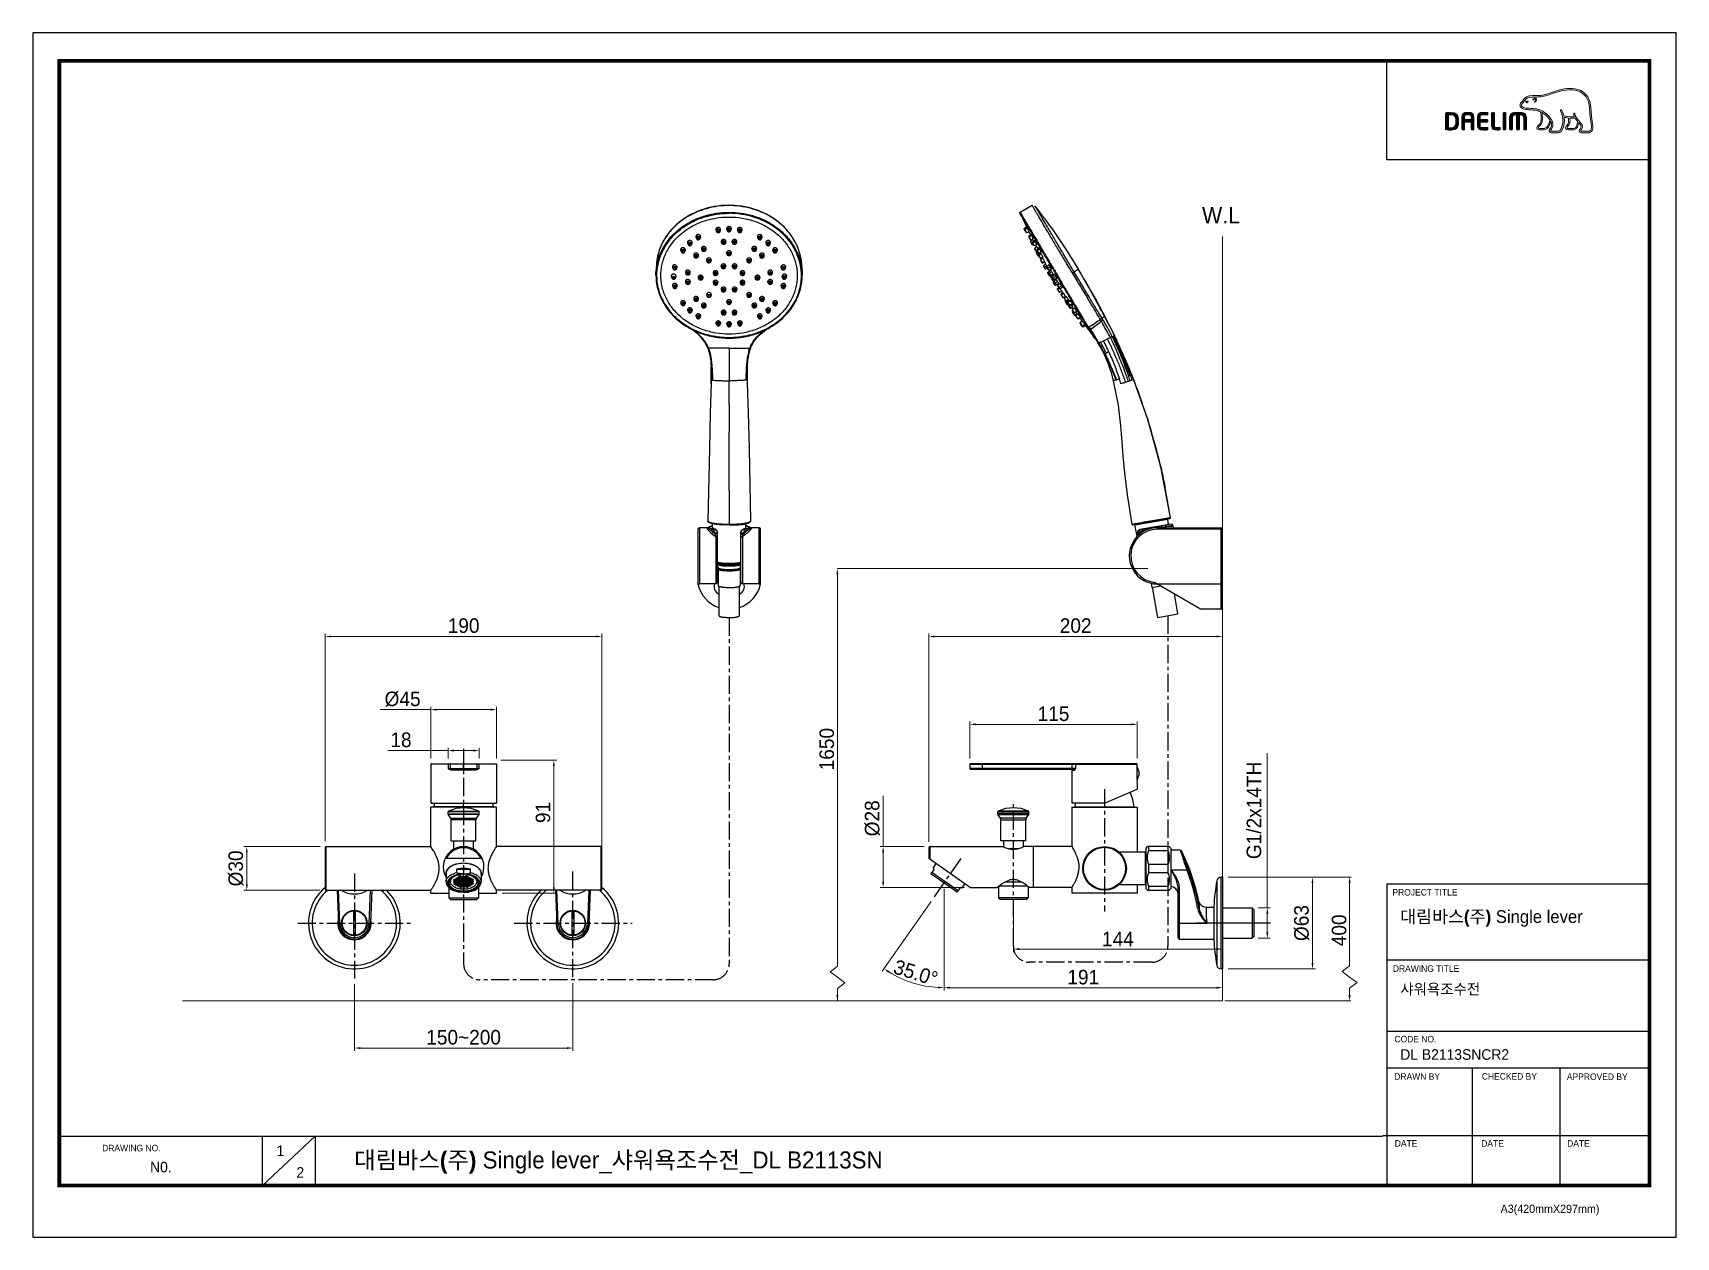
# Model space of a CAD drawing. Extents: x 881 to 2009, y 679 to 1506.
import ezdxf

# ---------------------------------------------------------------- set-up
doc = ezdxf.new("R2010")
doc.units = 0
doc.header["$LTSCALE"] = 10
doc.header["$MEASUREMENT"] = 0
doc.header["$PDMODE"] = 3
doc.header["$PDSIZE"] = -10
doc.linetypes.add('CENTER', pattern=[2, 1.25, -0.25, 0.25, -0.25])
doc.layers.get('0').update_dxf_attribs({"linetype": 'CONTINUOUS'})
doc.layers.get('DEFPOINTS').update_dxf_attribs({"linetype": 'CONTINUOUS'})
doc.layers.add('1_1', color=7, linetype='CONTINUOUS')
doc.layers.add('DEFAULT_1', color=7, linetype='CENTER')
doc.layers.add('레이어 1', color=7, linetype='CONTINUOUS', lineweight=0)
doc.layers.add('치수선', color=7, linetype='CONTINUOUS', lineweight=20)
doc.styles.add('Daelim Dimension', font='H2GTRE.TTF')
doc.dimstyles.new('DEFAULT', dxfattribs={"dimscale": 2, "dimtxt": 2, "dimasz": 2, "dimexe": 0, "dimexo": 2, "dimgap": 1, "dimtad": 1, "dimdec": 1, "dimzin": 9, "dimdsep": 46, "dimtxsty": 'Daelim Dimension', "dimcen": 0.5, "dimclrd": 252, "dimclre": 252, "dimclrt": 3, "dimadec": 1, "dimazin": 0, "dimtfac": 1, "dimtdec": 1, "dimtix": 1, "dimtmove": 0, "dimatfit": 3, "dimfxl": 1, "dimtolj": 1, "dimtzin": 1, "dimlwd": 9, "dimlwe": 9, "dimarcsym": 0})

msp = doc.modelspace()

# ---------------------------------------------------------------- texts
at = {"color": 5, "ltscale": 40, "style": 'Daelim Dimension'}
for s, height, p in [('PROJECT TITLE', 4.453, (1814.3, 913.3)), ('DRAWING TITLE', 4.453, (1814.6, 860.9)), ('CODE NO.', 4.45, (1815.7, 812.5)), ('DRAWN BY', 4.45, (1815.6, 786.8)), ('CHECKED BY', 4.45, (1875.7, 786.9)), ('APPROVED BY', 4.453, (1934.1, 786.7)), ('DATE', 4.45, (1815.9, 740.9)), ('DATE', 4.45, (1875.3, 740.9)), ('DATE', 4.45, (1934.3, 740.9)), ('DRAWING NO.', 4.453, (928.3, 737.7)), ('A3(420mmX297mm)', 5.62, (1888.6, 695.4))]:
    msp.add_text(s, height=height, dxfattribs=at).set_placement(p)
at = {"color": 7, "ltscale": 0.5, "char_height": 10, "attachment_point": 5, "rotation": 90, "style": 'Daelim Dimension'}
for s, insert in [('\\A1;1650', (1425.9, 1013.8)), ('\\A1;400', (1777.7, 889.4))]:
    msp.add_mtext(s, dxfattribs=dict(at, insert=insert))
at = {"attachment_point": 1, "style": 'Daelim Dimension'}
for s, insert, char_height, width in [('{\\fPretendard Variable SemiBold|b0|i0|c129|p2;\\C7;대림바스(주)} Single lever', (1819.6, 903.2), 8.729, 140.296), ('샤워욕조수전 ', (1819.7, 852.7), 7.29, 122.635), ('DL B2113SNCR2', (1819.7, 807.8), 7.287, 122.635), ('1', (1048, 741.7), 7.29, 10.17), ('N0. ', (961.2, 730.5), 7.29, 45.715), ('2', (1061.7, 726.8), 7.29, 10.17)]:
    msp.add_mtext(s, dxfattribs=dict(at, insert=insert, char_height=char_height, width=width))
at = {"color": 2, "insert": (1101.4, 737.6), "char_height": 11.711, "width": 518.418, "attachment_point": 1, "style": 'Daelim Dimension'}
msp.add_mtext('{\\fPretendard Variable SemiBold|b0|i0|c129|p2;대림바스(주)} Single lever_샤워욕조수전_DL B2113SN', dxfattribs=at)
at = {"layer": '치수선', "insert": (1709.7, 1386), "char_height": 11.25, "attachment_point": 3, "style": 'Daelim Dimension'}
msp.add_mtext_dynamic_manual_height_columns('W.L', width=17.411, gutter_width=12.5, heights=[0], dxfattribs=at)

# ---------------------------------------------------------------- blocks, each defined once
blk = doc.blocks.new('*D48')
at = {"color": 5, "lineweight": 9, "ltscale": 0.5, "transparency": 16777216}
for p, q in [((1081.5, 950.4), (1081.5, 1093.1)), ((1085.5, 1091.1), (1267.5, 1091.1)), ((1271.5, 935.9), (1271.5, 1093.1))]:
    blk.add_line(p, q, dxfattribs=at)
at = {"color": 5, "ltscale": 0.5, "transparency": 16777216}
for points in [[(1085.5, 1091.8), (1085.5, 1090.5), (1081.5, 1091.1)], [(1267.5, 1091.8), (1267.5, 1090.5), (1271.5, 1091.1)]]:
    blk.add_solid(points, dxfattribs=at)
at = {"layer": 'DEFPOINTS', "color": 0, "ltscale": 0.5, "transparency": 16777216}
for p in [(1271.5, 1091.1), (1081.5, 946.4), (1271.5, 931.9)]:
    blk.add_point(p, dxfattribs=at)
at = {"color": 7, "ltscale": 0.5, "transparency": 16777216, "insert": (1176.5, 1103.6), "char_height": 10, "attachment_point": 2, "style": 'Daelim Dimension'}
blk.add_mtext('\\A1;190', dxfattribs=at)
blk = doc.blocks.new('*D39')
at = {"color": 5, "lineweight": 9, "ltscale": 0.5, "transparency": 16777216}
for p, q in [((1078, 946.9), (1025.6, 946.9)), ((1027.6, 920.9), (1027.6, 942.9)), ((1078, 916.9), (1025.6, 916.9))]:
    blk.add_line(p, q, dxfattribs=at)
at = {"color": 5, "ltscale": 0.5, "transparency": 16777216}
for points in [[(1027, 942.9), (1028.3, 942.9), (1027.6, 946.9)], [(1027, 920.9), (1028.3, 920.9), (1027.6, 916.9)]]:
    blk.add_solid(points, dxfattribs=at)
at = {"layer": 'DEFPOINTS', "color": 0, "ltscale": 0.5, "transparency": 16777216}
for p in [(1027.6, 946.9), (1082, 946.9), (1082, 916.9)]:
    blk.add_point(p, dxfattribs=at)
at = {"color": 7, "ltscale": 0.5, "transparency": 16777216, "insert": (1015, 931.9), "char_height": 10, "attachment_point": 2, "rotation": 90, "style": 'Daelim Dimension'}
blk.add_mtext('\\A1;%%c30', dxfattribs=at)
blk = doc.blocks.new('*D40')
at = {"color": 5, "lineweight": 9, "ltscale": 0.5, "transparency": 16777216}
for p, q in [((1101.5, 852.4), (1101.5, 806.6)), ((1251.5, 853.2), (1251.5, 806.6)), ((1105.5, 808.6), (1247.5, 808.6))]:
    blk.add_line(p, q, dxfattribs=at)
at = {"color": 5, "ltscale": 0.5, "transparency": 16777216}
for points in [[(1105.5, 809.2), (1105.5, 807.9), (1101.5, 808.6)], [(1247.5, 809.2), (1247.5, 807.9), (1251.5, 808.6)]]:
    blk.add_solid(points, dxfattribs=at)
at = {"layer": 'DEFPOINTS', "color": 0, "ltscale": 0.5, "transparency": 16777216}
for p in [(1101.5, 856.4), (1251.5, 857.2), (1251.5, 808.6)]:
    blk.add_point(p, dxfattribs=at)
at = {"color": 7, "ltscale": 0.5, "transparency": 16777216, "insert": (1176.5, 821), "char_height": 10, "attachment_point": 2, "style": 'Daelim Dimension'}
blk.add_mtext('\\A1;150~200', dxfattribs=at)
blk = doc.blocks.new('*D41')
at = {"color": 5, "lineweight": 9, "ltscale": 0.5, "transparency": 16777216}
for p, q in [((1701.6, 925.9), (1761.4, 925.9)), ((1759.4, 921.9), (1759.4, 866.9)), ((1701.6, 862.9), (1761.4, 862.9))]:
    blk.add_line(p, q, dxfattribs=at)
at = {"color": 5, "ltscale": 0.5, "transparency": 16777216}
for points in [[(1758.8, 921.9), (1760.1, 921.9), (1759.4, 925.9)], [(1758.8, 866.9), (1760.1, 866.9), (1759.4, 862.9)]]:
    blk.add_solid(points, dxfattribs=at)
at = {"layer": 'DEFPOINTS', "color": 0, "ltscale": 0.5, "transparency": 16777216}
for p in [(1697.6, 925.9), (1697.6, 862.9), (1759.4, 862.9)]:
    blk.add_point(p, dxfattribs=at)
at = {"color": 7, "ltscale": 0.5, "transparency": 16777216, "insert": (1746.8, 894.4), "char_height": 10, "attachment_point": 2, "rotation": 90, "style": 'Daelim Dimension'}
blk.add_mtext('\\A1;%%C63', dxfattribs=at)
blk = doc.blocks.new('*D42')
at = {"color": 5, "lineweight": 9, "ltscale": 0.5, "transparency": 16777216}
for p, q in [((1728.4, 904.8), (1728.4, 1011)), ((1722.1, 904.8), (1730.4, 904.8)), ((1728.4, 888), (1728.4, 900.8)), ((1722.1, 884), (1730.4, 884))]:
    blk.add_line(p, q, dxfattribs=at)
at = {"color": 5, "ltscale": 0.5, "transparency": 16777216}
for points in [[(1727.7, 900.8), (1729.1, 900.8), (1728.4, 904.8)], [(1727.7, 888), (1729.1, 888), (1728.4, 884)]]:
    blk.add_solid(points, dxfattribs=at)
at = {"layer": 'DEFPOINTS', "color": 0, "ltscale": 0.5, "transparency": 16777216}
for p in [(1718.1, 904.8), (1718.1, 884), (1728.4, 884)]:
    blk.add_point(p, dxfattribs=at)
at = {"color": 7, "ltscale": 0.5, "transparency": 16777216, "insert": (1714.2, 971.7), "char_height": 10, "attachment_point": 2, "rotation": 90, "style": 'Daelim Dimension'}
blk.add_mtext('\\A1;G1/2x14TH', dxfattribs=at)
blk = doc.blocks.new('*D44')
at = {"color": 5, "lineweight": 9, "ltscale": 0.5, "transparency": 16777216}
for p, q in [((1496, 950.1), (1496, 1093.1)), ((1693.6, 1091.1), (1500, 1091.1)), ((1697.6, 929.9), (1697.6, 1093.1))]:
    blk.add_line(p, q, dxfattribs=at)
at = {"color": 5, "ltscale": 0.5, "transparency": 16777216}
for points in [[(1500, 1091.8), (1500, 1090.5), (1496, 1091.1)], [(1693.6, 1091.8), (1693.6, 1090.5), (1697.6, 1091.1)]]:
    blk.add_solid(points, dxfattribs=at)
at = {"layer": 'DEFPOINTS', "color": 0, "ltscale": 0.5, "transparency": 16777216}
for p in [(1496, 1091.1), (1496, 946.1), (1697.6, 925.9)]:
    blk.add_point(p, dxfattribs=at)
at = {"color": 7, "ltscale": 0.5, "transparency": 16777216, "insert": (1596.8, 1103.6), "char_height": 10, "attachment_point": 2, "style": 'Daelim Dimension'}
blk.add_mtext('\\A1;202', dxfattribs=at)
blk = doc.blocks.new('*D45')
at = {"color": 5, "lineweight": 9, "ltscale": 0.5, "transparency": 16777216}
for p, q in [((1202, 1006.2), (1240.5, 1006.2)), ((1238.5, 1002.2), (1238.5, 918.9)), ((1203, 914.9), (1240.5, 914.9))]:
    blk.add_line(p, q, dxfattribs=at)
at = {"color": 5, "ltscale": 0.5, "transparency": 16777216}
for points in [[(1237.8, 1002.2), (1239.1, 1002.2), (1238.5, 1006.2)], [(1237.8, 918.9), (1239.1, 918.9), (1238.5, 914.9)]]:
    blk.add_solid(points, dxfattribs=at)
at = {"layer": 'DEFPOINTS', "color": 0, "ltscale": 0.5, "transparency": 16777216}
for p in [(1198, 1006.2), (1199, 914.9), (1238.5, 914.9)]:
    blk.add_point(p, dxfattribs=at)
at = {"color": 7, "ltscale": 0.5, "transparency": 16777216, "insert": (1226, 970.3), "char_height": 10, "attachment_point": 2, "rotation": 90, "style": 'Daelim Dimension'}
blk.add_mtext('\\A1;91', dxfattribs=at)
blk = doc.blocks.new('*D46')
at = {"color": 5, "lineweight": 9, "ltscale": 0.5, "transparency": 16777216}
for p, q in [((1464.6, 946.9), (1464.6, 981.7)), ((1492.8, 946.9), (1462.6, 946.9)), ((1464.6, 922.9), (1464.6, 942.9)), ((1520.5, 918.9), (1462.6, 918.9))]:
    blk.add_line(p, q, dxfattribs=at)
at = {"color": 5, "ltscale": 0.5, "transparency": 16777216}
for points in [[(1463.9, 942.9), (1465.3, 942.9), (1464.6, 946.9)], [(1463.9, 922.9), (1465.3, 922.9), (1464.6, 918.9)]]:
    blk.add_solid(points, dxfattribs=at)
at = {"layer": 'DEFPOINTS', "color": 0, "ltscale": 0.5, "transparency": 16777216}
for p in [(1496.8, 946.9), (1464.6, 918.9), (1524.5, 918.9)]:
    blk.add_point(p, dxfattribs=at)
at = {"color": 7, "ltscale": 0.5, "transparency": 16777216, "insert": (1452, 966.3), "char_height": 10, "attachment_point": 2, "rotation": 90, "style": 'Daelim Dimension'}
blk.add_mtext('\\A1;%%c28', dxfattribs=at)
blk = doc.blocks.new('*D50')
at = {"color": 5, "lineweight": 9, "ltscale": 0.5, "transparency": 16777216}
for p, q in [((1506.4, 917.9), (1506.4, 848)), ((1697.6, 858.9), (1697.6, 848)), ((1693.6, 850), (1510.4, 850))]:
    blk.add_line(p, q, dxfattribs=at)
at = {"color": 5, "ltscale": 0.5, "transparency": 16777216}
for points in [[(1510.4, 850.7), (1510.4, 849.3), (1506.4, 850)], [(1693.6, 850.7), (1693.6, 849.3), (1697.6, 850)]]:
    blk.add_solid(points, dxfattribs=at)
at = {"layer": 'DEFPOINTS', "color": 0, "ltscale": 0.5, "transparency": 16777216}
for p in [(1506.4, 921.9), (1697.6, 862.9), (1506.4, 850)]:
    blk.add_point(p, dxfattribs=at)
at = {"color": 7, "ltscale": 0.5, "transparency": 16777216, "insert": (1602, 857.2), "char_height": 10, "attachment_point": 5, "style": 'Daelim Dimension'}
blk.add_mtext('\\A1;191', dxfattribs=at)
blk = doc.blocks.new('*D35')
at = {"color": 5, "lineweight": 9, "ltscale": 0.5, "transparency": 16777216}
for p, q in [((1154, 1040.9), (1119.2, 1040.9)), ((1154, 1007.4), (1154, 1042.9)), ((1195, 1040.9), (1158, 1040.9)), ((1199, 1007.4), (1199, 1042.9))]:
    blk.add_line(p, q, dxfattribs=at)
at = {"color": 5, "ltscale": 0.5, "transparency": 16777216}
for points in [[(1158, 1041.6), (1158, 1040.2), (1154, 1040.9)], [(1195, 1041.6), (1195, 1040.2), (1199, 1040.9)]]:
    blk.add_solid(points, dxfattribs=at)
at = {"layer": 'DEFPOINTS', "color": 0, "ltscale": 0.5, "transparency": 16777216}
for p in [(1199, 1040.9), (1154, 1003.4), (1199, 1003.4)]:
    blk.add_point(p, dxfattribs=at)
at = {"color": 7, "ltscale": 0.5, "transparency": 16777216, "insert": (1134.6, 1053.3), "char_height": 10, "attachment_point": 2, "style": 'Daelim Dimension'}
blk.add_mtext('\\A1;%%c45', dxfattribs=at)
blk = doc.blocks.new('*D36')
at = {"color": 5, "lineweight": 9, "ltscale": 0.5, "transparency": 16777216}
for p, q in [((1524.1, 1007.4), (1524.1, 1032.8)), ((1635.1, 1030.8), (1528.1, 1030.8)), ((1639.1, 1007.4), (1639.1, 1032.8))]:
    blk.add_line(p, q, dxfattribs=at)
at = {"color": 5, "ltscale": 0.5, "transparency": 16777216}
for points in [[(1528.1, 1031.5), (1528.1, 1030.2), (1524.1, 1030.8)], [(1635.1, 1031.5), (1635.1, 1030.2), (1639.1, 1030.8)]]:
    blk.add_solid(points, dxfattribs=at)
at = {"layer": 'DEFPOINTS', "color": 0, "ltscale": 0.5, "transparency": 16777216}
for p in [(1524.1, 1030.8), (1524.1, 1003.4), (1639.1, 1003.4)]:
    blk.add_point(p, dxfattribs=at)
at = {"color": 7, "ltscale": 0.5, "transparency": 16777216, "insert": (1581.6, 1043.1), "char_height": 10, "attachment_point": 2, "style": 'Daelim Dimension'}
blk.add_mtext('\\A1;115', dxfattribs=at)
blk = doc.blocks.new('*D38')
at = {"color": 5, "lineweight": 9, "ltscale": 0.5, "transparency": 16777216}
for p, q in [((1165.9, 1012.8), (1124.4, 1012.8)), ((1165.9, 1007.4), (1165.9, 1014.8)), ((1183.1, 1012.8), (1169.9, 1012.8)), ((1187.1, 1007.4), (1187.1, 1014.8))]:
    blk.add_line(p, q, dxfattribs=at)
at = {"color": 5, "ltscale": 0.5, "transparency": 16777216}
for points in [[(1169.9, 1013.5), (1169.9, 1012.1), (1165.9, 1012.8)], [(1183.1, 1013.5), (1183.1, 1012.1), (1187.1, 1012.8)]]:
    blk.add_solid(points, dxfattribs=at)
at = {"layer": 'DEFPOINTS', "color": 0, "ltscale": 0.5, "transparency": 16777216}
for p in [(1187.1, 1012.8), (1165.9, 1003.4), (1187.1, 1003.4)]:
    blk.add_point(p, dxfattribs=at)
at = {"color": 7, "ltscale": 0.5, "transparency": 16777216, "insert": (1133.5, 1025.2), "char_height": 10, "attachment_point": 2, "style": 'Daelim Dimension'}
blk.add_mtext('\\A1;18', dxfattribs=at)
blk = doc.blocks.new('*D51')
at = {"color": 5, "lineweight": 9, "ltscale": 0.5, "transparency": 16777216}
for p, q in [((1506.4, 917.8), (1506.4, 848)), ((1497.5, 909.2), (1464, 861.4))]:
    blk.add_line(p, q, dxfattribs=at)
blk.add_arc((1506.4, 921.9), 71.9, 238.1875, 266.8125, dxfattribs=at)
at = {"color": 5, "ltscale": 0.5, "transparency": 16777216}
for points in [[(1468.2, 860.3), (1468.9, 861.4), (1465.2, 863)], [(1502.5, 850.8), (1502.4, 849.5), (1506.4, 850)]]:
    blk.add_solid(points, dxfattribs=at)
at = {"layer": 'DEFPOINTS', "color": 0, "ltscale": 0.5, "transparency": 16777216}
for p in [(1518.2, 938.7), (1506.4, 921.9), (1506.4, 921.8), (1499.8, 912.5), (1478, 855.9)]:
    blk.add_point(p, dxfattribs=at)
at = {"color": 7, "ltscale": 0.5, "transparency": 16777216, "insert": (1487, 860.2), "char_height": 10, "attachment_point": 5, "rotation": 342.5, "style": 'Daelim Dimension'}
blk.add_mtext('\\A1;35.0°', dxfattribs=at)
blk = doc.blocks.new('*D52')
at = {"color": 5, "lineweight": 9, "ltscale": 0.5, "transparency": 16777216}
for p, q in [((1554, 906.6), (1554, 874.5)), ((1558, 876.5), (1693.6, 876.5)), ((1697.6, 857.5), (1697.6, 878.5))]:
    blk.add_line(p, q, dxfattribs=at)
at = {"color": 5, "ltscale": 0.5, "transparency": 16777216}
for points in [[(1558, 877.2), (1558, 875.9), (1554, 876.5)], [(1693.6, 877.2), (1693.6, 875.9), (1697.6, 876.5)]]:
    blk.add_solid(points, dxfattribs=at)
at = {"layer": 'DEFPOINTS', "color": 0, "ltscale": 0.5, "transparency": 16777216}
for p in [(1554, 910.6), (1697.6, 876.5), (1697.6, 853.5)]:
    blk.add_point(p, dxfattribs=at)
at = {"color": 7, "ltscale": 0.5, "transparency": 16777216, "insert": (1625.8, 883.5), "char_height": 10, "attachment_point": 5, "style": 'Daelim Dimension'}
blk.add_mtext('\\A1;144', dxfattribs=at)

# ---------------------------------------------------------------- dimensions: what is measured, and where the dimension line sits
at = {"ltscale": 0.5}
dim = msp.add_linear_dim(base=(1271.5, 1091.1), p1=(1081.5, 946.4), p2=(1271.5, 931.9), dimstyle='DEFAULT', override={"dimtxt": 5, "dimexe": 1, "dimdec": 0, "dimclrd": 5, "dimclre": 5, "dimclrt": 7}, dxfattribs=at)
dim.commit()
dim.dimension.update_dxf_attribs({"geometry": '*D48', "text_midpoint": (1176.5, 1091.1), "dimtype": 160})
for base, p1, p2, angle, picture, middle in [((1496, 1091.1), (1697.6, 925.9), (1496, 946.1), 180, '*D44', (1596.8, 1091.1)), ((1524.1, 1030.8), (1639.1, 1003.4), (1524.1, 1003.4), 180, '*D36', (1581.6, 1030.8)), ((1238.5, 914.9), (1198, 1006.2), (1199, 914.9), 270, '*D45', (1238.5, 970.3))]:
    dim = msp.add_linear_dim(base=base, p1=p1, p2=p2, angle=angle, dimstyle='DEFAULT', override={"dimtxt": 5, "dimexe": 1, "dimdec": 0, "dimclrd": 5, "dimclre": 5, "dimclrt": 7}, dxfattribs=at)
    dim.commit()
    dim.dimension.update_dxf_attribs({"geometry": picture, "text_midpoint": middle, "dimtype": 160})
for base, p1, p2, text, picture, middle in [((1199, 1040.9), (1154, 1003.4), (1199, 1003.4), '%%c<>', '*D35', (1134.6, 1040.9)), ((1187.1, 1012.8), (1165.9, 1003.4), (1187.1, 1003.4), '18', '*D38', (1133.5, 1012.8)), ((1251.5, 808.6), (1101.5, 856.4), (1251.5, 857.2), '<>~200', '*D40', (1176.5, 808.6))]:
    dim = msp.add_linear_dim(base=base, p1=p1, p2=p2, text=text, dimstyle='DEFAULT', override={"dimtxt": 5, "dimexe": 1, "dimdec": 0, "dimclrd": 5, "dimclre": 5, "dimclrt": 7}, dxfattribs=at)
    dim.commit()
    dim.dimension.update_dxf_attribs({"geometry": picture, "text_midpoint": middle, "dimtype": 160})
for base, p1, p2, angle, text, picture, middle in [((1728.4, 884), (1718.1, 904.8), (1718.1, 884), 270, 'G1/2x14TH', '*D42', (1728.4, 971.7)), ((1464.6, 918.9), (1496.8, 946.9), (1524.5, 918.9), 270, '%%c<>', '*D46', (1464.6, 966.3)), ((1027.6, 946.9), (1082, 916.9), (1082, 946.9), 90, '%%c<>', '*D39', (1027.6, 931.9)), ((1759.4, 862.9), (1697.6, 925.9), (1697.6, 862.9), 270, '%%C63', '*D41', (1759.4, 894.4))]:
    dim = msp.add_linear_dim(base=base, p1=p1, p2=p2, angle=angle, text=text, dimstyle='DEFAULT', override={"dimtxt": 5, "dimexe": 1, "dimdec": 0, "dimclrd": 5, "dimclre": 5, "dimclrt": 7}, dxfattribs=at)
    dim.commit()
    dim.dimension.update_dxf_attribs({"geometry": picture, "text_midpoint": middle, "dimtype": 160})
dim = msp.add_angular_dim_2l(base=(1477.9554, 855.8977), line1=((1506.4378, 921.9272), (1506.4378, 921.8272)), line2=((1499.8416, 912.5069), (1518.1961, 938.7198)), dimstyle='DEFAULT', override={"dimtxt": 5, "dimexe": 1, "dimdec": 0, "dimclrd": 5, "dimclre": 5, "dimclrt": 7}, dxfattribs=at)
dim.commit()
dim.dimension.update_dxf_attribs({"geometry": '*D51', "text_midpoint": (1486.9877, 860.2395)})
dim = msp.add_linear_dim(base=(1506.4, 850), p1=(1697.6, 862.9), p2=(1506.4, 921.9), angle=180, dimstyle='DEFAULT', override={"dimtxt": 5, "dimexe": 1, "dimdec": 0, "dimclrd": 5, "dimclre": 5, "dimclrt": 7}, dxfattribs=at)
dim.commit()
dim.dimension.update_dxf_attribs({"geometry": '*D50', "text_midpoint": (1602, 857.2)})
dim = msp.add_linear_dim(base=(1697.6, 876.5), p1=(1554, 910.6), p2=(1697.6, 853.5), dimstyle='DEFAULT', override={"dimtxt": 5, "dimexe": 1, "dimdec": 0, "dimclrd": 5, "dimclre": 5, "dimclrt": 7}, dxfattribs=at)
dim.commit()
dim.dimension.update_dxf_attribs({"geometry": '*D52', "text_midpoint": (1625.8, 883.5)})

# ---------------------------------------------------------------- hatches: boundary and pattern name
at = {"layer": '레이어 1'}
h = msp.add_hatch(color=5, dxfattribs=at)
h.dxf.hatch_style = 1
edge = h.paths.add_edge_path(flags=16)
edge.add_spline(control_points=[(1950.3, 1438.6), (1949.8, 1438.1), (1949.2, 1438), (1949.1, 1438), (1949.1, 1438), (1944.2, 1438), (1944.2, 1438), (1944, 1438), (1943.9, 1438.1), (1943.8, 1438.2), (1943.7, 1438.3), (1943.7, 1438.4), (1943.7, 1438.5), (1943.7, 1438.8), (1943.9, 1439), (1944.1, 1439.3), (1944.3, 1439.6), (1944.5, 1439.8), (1944.6, 1440.1), (1944.8, 1440.8), (1944.8, 1441.6), (1944.5, 1442.3), (1943.9, 1443.5), (1943, 1444.5), (1942.2, 1445.5), (1942.2, 1445.5), (1941.9, 1445.8), (1941.9, 1445.8), (1940.8, 1447), (1939.7, 1448.3), (1939.6, 1450), (1939.6, 1450.3), (1939.4, 1450.5), (1939.2, 1450.5), (1939.2, 1450.5), (1938.9, 1450.3), (1938.9, 1450.3), (1938.8, 1450.2), (1938.8, 1450.1), (1938.8, 1449.9), (1938.8, 1449.9), (1938.8, 1449.9), (1938.8, 1449.9), (1938.8, 1449.3), (1938.9, 1448.7), (1939.2, 1448), (1939.2, 1448), (1939.2, 1448), (1939.2, 1448), (1939.2, 1448), (1939.2, 1448), (1939.2, 1448), (1936, 1447.8), (1932.9, 1448.4), (1932, 1448.7), (1931.4, 1450.9), (1930.5, 1452.4), (1930.4, 1452.5), (1930.4, 1452.6), (1930.3, 1452.7), (1930.1, 1452.7), (1930.1, 1452.7), (1929.9, 1452.7), (1929.8, 1452.7), (1929.8, 1452.7), (1929.8, 1452.6), (1929.7, 1452.5), (1929.7, 1452.5), (1929.7, 1452.4), (1929.7, 1452.4), (1929.7, 1452.4), (1929.7, 1452.1), (1929.7, 1452.1), (1929.8, 1451.9), (1931.4, 1449.1), (1931.4, 1445.3), (1931.4, 1443), (1930.8, 1440.8), (1929.6, 1438.7), (1929.3, 1438.3), (1928.9, 1438), (1928.4, 1438), (1928.4, 1438), (1923.5, 1438), (1923.5, 1438), (1923.3, 1438), (1923, 1438.2), (1923, 1438.5), (1923, 1438.7), (1923.2, 1439), (1923.5, 1439.4), (1925.5, 1441.6), (1924.3, 1445.2), (1922.4, 1447.5), (1920.5, 1449.7), (1917.4, 1452.6), (1913.5, 1453.3), (1912.1, 1453.5), (1909.8, 1453.6), (1907.9, 1453.8), (1907.9, 1453.8), (1906.1, 1453.9), (1906.1, 1453.9), (1905.1, 1453.9), (1903.5, 1454.5), (1903, 1455.5), (1902.8, 1455.8), (1902.8, 1456.2), (1903.1, 1456.7), (1903.3, 1456.9), (1903.5, 1457.2), (1903.8, 1457.4), (1904.1, 1457.7), (1904.4, 1458.1), (1904.6, 1458.5), (1904.6, 1458.5), (1904.7, 1458.6), (1904.7, 1458.6), (1905.7, 1460.4), (1907.6, 1461.4), (1910.5, 1461.5), (1910.5, 1461.5), (1912.1, 1461.5), (1912.1, 1461.5), (1913.9, 1461.5), (1915.9, 1461.5), (1917.6, 1461.9), (1919.9, 1462.4), (1922.3, 1463.2), (1924.4, 1463.9), (1924.4, 1463.9), (1924.4, 1463.9), (1924.4, 1463.9), (1927, 1464.8), (1929.6, 1465.7), (1932.3, 1466.1), (1936.7, 1466.8), (1942.6, 1466.8), (1946.4, 1462.6), (1948.1, 1460.7), (1949.2, 1458), (1949.6, 1454.6), (1949.6, 1454.6), (1949.5, 1454.7), (1949.5, 1454.7), (1949.6, 1454.6), (1949.6, 1454.2), (1949.7, 1452.1), (1949.8, 1451.1), (1949.8, 1450), (1950.1, 1448.1), (1950.1, 1448.1), (1950.9, 1441.5), (1950.9, 1441.5), (1950.9, 1441.5), (1950.9, 1440.7), (1950.9, 1440.7), (1950.9, 1439.8), (1950.7, 1439.1), (1950.3, 1438.6)], knot_values=[0, 0, 0, 0, 1, 1, 1, 2, 2, 2, 3, 3, 3, 4, 4, 4, 5, 5, 5, 6, 6, 6, 7, 7, 7, 8, 8, 8, 9, 9, 9, 10, 10, 10, 11, 11, 11, 12, 12, 12, 13, 13, 13, 14, 14, 14, 15, 15, 15, 16, 16, 16, 17, 17, 17, 18, 18, 18, 19, 19, 19, 20, 20, 20, 21, 21, 21, 22, 22, 22, 23, 23, 23, 24, 24, 24, 25, 25, 25, 26, 26, 26, 27, 27, 27, 28, 28, 28, 29, 29, 29, 30, 30, 30, 31, 31, 31, 32, 32, 32, 33, 33, 33, 34, 34, 34, 35, 35, 35, 36, 36, 36, 37, 37, 37, 38, 38, 38, 39, 39, 39, 40, 40, 40, 41, 41, 41, 42, 42, 42, 43, 43, 43, 44, 44, 44, 45, 45, 45, 46, 46, 46, 47, 47, 47, 48, 48, 48, 49, 49, 49, 50, 50, 50, 51, 51, 51, 52, 52, 52, 53, 53, 53, 53], degree=3, periodic=0)
edge = h.paths.add_edge_path(flags=16)
edge.add_spline(control_points=[(1938.8, 1440), (1938.8, 1440), (1934.8, 1440), (1934.8, 1440), (1934.5, 1440), (1934.3, 1440.3), (1934.3, 1440.6), (1934.3, 1440.8), (1934.4, 1441), (1934.6, 1441.2), (1935.4, 1442), (1936.3, 1443.1), (1936.3, 1445.1), (1936.3, 1445.1), (1936.2, 1446.1), (1936.2, 1446.1), (1936.2, 1446.1), (1936.1, 1447), (1936.1, 1447), (1936.1, 1447), (1936.1, 1447), (1936.1, 1447), (1936.1, 1447), (1936.1, 1447), (1936.1, 1447), (1936.9, 1447), (1938.3, 1446.9), (1939.7, 1447), (1940.1, 1446.4), (1940.7, 1445.7), (1941.5, 1444.7), (1941.5, 1444.2), (1941.1, 1440), (1938.8, 1440)], knot_values=[0, 0, 0, 0, 1, 1, 1, 2, 2, 2, 3, 3, 3, 4, 4, 4, 5, 5, 5, 6, 6, 6, 7, 7, 7, 8, 8, 8, 9, 9, 9, 10, 10, 10, 11, 11, 11, 11], degree=3, periodic=0)
edge = h.paths.add_edge_path(flags=16)
edge.add_spline(control_points=[(1918.6, 1440), (1918.6, 1440), (1915, 1440), (1915, 1440), (1914.8, 1440), (1914.5, 1440.2), (1914.5, 1440.6), (1914.5, 1440.8), (1914.6, 1441), (1914.9, 1441.2), (1915.8, 1442), (1917.2, 1443), (1917.3, 1446), (1917.3, 1446), (1917.4, 1446.8), (1917.4, 1446.8), (1917.4, 1448.1), (1917.1, 1449.6), (1916.8, 1451), (1916.8, 1451), (1916.8, 1451.1), (1916.8, 1451.1), (1916.8, 1451.1), (1916.9, 1451.1), (1916.9, 1451.1), (1917.4, 1450.7), (1920.3, 1448.8), (1922.3, 1445.9), (1922.2, 1444.5), (1921.4, 1440), (1918.6, 1440)], knot_values=[0, 0, 0, 0, 1, 1, 1, 2, 2, 2, 3, 3, 3, 4, 4, 4, 5, 5, 5, 6, 6, 6, 7, 7, 7, 8, 8, 8, 9, 9, 9, 10, 10, 10, 10], degree=3, periodic=0)
edge = h.paths.add_edge_path()
edge.add_spline(control_points=[(1951.9, 1441.6), (1951.9, 1441.6), (1951.1, 1448.2), (1951.1, 1448.2), (1950.8, 1450.2), (1950.8, 1451.2), (1950.7, 1452.1), (1950.7, 1452.1), (1950.6, 1454.7), (1950.6, 1454.7), (1950.2, 1458.3), (1949, 1461.2), (1947.1, 1463.3), (1943.1, 1467.8), (1936.8, 1467.9), (1932.2, 1467.1), (1929.4, 1466.6), (1926.7, 1465.7), (1924.1, 1464.8), (1924.1, 1464.8), (1924, 1464.8), (1924, 1464.8), (1922, 1464.1), (1919.6, 1463.3), (1917.4, 1462.8), (1915.8, 1462.5), (1913.9, 1462.5), (1912.2, 1462.5), (1912.2, 1462.5), (1910.4, 1462.5), (1910.4, 1462.5), (1907.2, 1462.4), (1904.9, 1461.2), (1903.8, 1459.1), (1903.8, 1459.1), (1903.8, 1459), (1903.8, 1459), (1903.6, 1458.7), (1903.3, 1458.4), (1903.1, 1458.1), (1902.8, 1457.9), (1902.5, 1457.6), (1902.2, 1457.2), (1902, 1456.8), (1901.9, 1456.4), (1901.9, 1456), (1901.9, 1455.6), (1902, 1455.3), (1902.1, 1455), (1902.8, 1453.7), (1904.8, 1453), (1906, 1452.9), (1906, 1452.9), (1907.7, 1452.8), (1907.8, 1452.8), (1909.5, 1452.7), (1911.9, 1452.5), (1913.3, 1452.3), (1914.1, 1452.1), (1915.1, 1451.8), (1915.9, 1451.4), (1916, 1451.2), (1916.4, 1449.3), (1916.4, 1446.8), (1916.4, 1446.8), (1916.4, 1446.1), (1916.4, 1446.1), (1916.3, 1443.5), (1915.2, 1442.6), (1914.3, 1442), (1914.3, 1441.9), (1913.5, 1441.3), (1913.5, 1440.6), (1913.4, 1440.2), (1913.6, 1439.8), (1913.8, 1439.5), (1914.1, 1439.2), (1914.5, 1439.1), (1915, 1439.1), (1915, 1439.1), (1918.6, 1439.1), (1918.6, 1439.1), (1921.2, 1439.1), (1922.5, 1441.9), (1922.9, 1444.6), (1922.9, 1444.6), (1922.9, 1445), (1922.9, 1445), (1922.9, 1445), (1923.1, 1444.8), (1923.1, 1444.8), (1923.4, 1444), (1923.6, 1443.1), (1923.6, 1442.4), (1923.6, 1441.5), (1923.3, 1440.7), (1922.7, 1440), (1922.6, 1439.9), (1921.9, 1439.2), (1921.9, 1438.4), (1921.9, 1438.4), (1921.9, 1438.3), (1921.9, 1438.3), (1922, 1437.4), (1922.7, 1437), (1923.3, 1437), (1923.3, 1437), (1928.4, 1437), (1928.4, 1437), (1929.3, 1437), (1930, 1437.5), (1930.5, 1438.2), (1931.8, 1440.4), (1932.4, 1442.7), (1932.4, 1445.1), (1932.4, 1445.9), (1932.3, 1446.7), (1932.2, 1447.5), (1932.2, 1447.5), (1932.2, 1447.6), (1932.2, 1447.6), (1932.2, 1447.6), (1932.3, 1447.6), (1932.3, 1447.6), (1932.9, 1447.4), (1933.8, 1447.3), (1935, 1447.1), (1935, 1447.1), (1935.1, 1447.1), (1935.1, 1447.1), (1935.1, 1447.1), (1935.2, 1446.2), (1935.2, 1446.2), (1935.2, 1446.2), (1935.3, 1446), (1935.3, 1446), (1935.3, 1446), (1935.3, 1445.2), (1935.3, 1445.2), (1935.3, 1443.2), (1934.4, 1442.4), (1934, 1441.9), (1933.9, 1441.9), (1933.3, 1441.2), (1933.2, 1440.6), (1933.2, 1440.6), (1933.2, 1440.4), (1933.2, 1440.4), (1933.2, 1440.2), (1933.2, 1439.9), (1933.6, 1439.5), (1933.9, 1439.2), (1934.3, 1439.1), (1934.9, 1439.1), (1934.9, 1439.1), (1938.8, 1439.1), (1938.8, 1439.1), (1941.2, 1439.1), (1941.9, 1442.1), (1942.2, 1443.8), (1942.2, 1443.8), (1942.2, 1444), (1942.2, 1444), (1942.2, 1444), (1942.3, 1443.8), (1942.3, 1443.8), (1942.9, 1443.1), (1943.4, 1442.4), (1943.6, 1441.9), (1943.7, 1441.6), (1943.8, 1441.3), (1943.8, 1441.1), (1943.8, 1441.1), (1943.7, 1440.5), (1943.7, 1440.5), (1943.6, 1440.2), (1943.4, 1439.9), (1943.2, 1439.6), (1942.9, 1439.2), (1942.6, 1438.8), (1942.6, 1438.3), (1942.6, 1438.3), (1942.6, 1438.1), (1942.6, 1438.1), (1942.7, 1437.4), (1943.3, 1437), (1944.1, 1437), (1944.1, 1437), (1949.1, 1437), (1949.1, 1437), (1949.2, 1437), (1950.2, 1437.1), (1951, 1437.9), (1951.6, 1438.6), (1951.9, 1439.5), (1951.9, 1440.7), (1951.9, 1440.7), (1951.9, 1441.6), (1951.9, 1441.6)], knot_values=[0, 0, 0, 0, 1, 1, 1, 2, 2, 2, 3, 3, 3, 4, 4, 4, 5, 5, 5, 6, 6, 6, 7, 7, 7, 8, 8, 8, 9, 9, 9, 10, 10, 10, 11, 11, 11, 12, 12, 12, 13, 13, 13, 14, 14, 14, 15, 15, 15, 16, 16, 16, 17, 17, 17, 18, 18, 18, 19, 19, 19, 20, 20, 20, 21, 21, 21, 22, 22, 22, 23, 23, 23, 24, 24, 24, 25, 25, 25, 26, 26, 26, 27, 27, 27, 28, 28, 28, 29, 29, 29, 30, 30, 30, 31, 31, 31, 32, 32, 32, 33, 33, 33, 34, 34, 34, 35, 35, 35, 36, 36, 36, 37, 37, 37, 38, 38, 38, 39, 39, 39, 40, 40, 40, 41, 41, 41, 42, 42, 42, 43, 43, 43, 44, 44, 44, 45, 45, 45, 46, 46, 46, 47, 47, 47, 48, 48, 48, 49, 49, 49, 50, 50, 50, 51, 51, 51, 52, 52, 52, 53, 53, 53, 54, 54, 54, 55, 55, 55, 56, 56, 56, 57, 57, 57, 58, 58, 58, 59, 59, 59, 60, 60, 60, 61, 61, 61, 62, 62, 62, 63, 63, 63, 64, 64, 64, 65, 65, 65, 66, 66, 66, 66], degree=3, periodic=0)
edge = h.paths.add_edge_path(flags=0)
edge.add_spline(control_points=[(1905.9, 1458.6), (1905.9, 1458.6), (1906.7, 1459), (1907.6, 1458.6), (1907.6, 1458.6), (1907.7, 1458.6), (1907.5, 1458.3), (1907.1, 1457.8), (1906.6, 1457.6), (1906.6, 1457.6), (1906.6, 1457.6), (1906.3, 1457.5), (1906.2, 1457.7), (1905.8, 1458.2), (1905.8, 1458.4), (1905.8, 1458.4), (1905.8, 1458.4), (1905.7, 1458.6), (1905.9, 1458.6)], knot_values=[0, 0, 0, 0, 1, 1, 1, 2, 2, 2, 3, 3, 3, 4, 4, 4, 5, 5, 5, 6, 6, 6, 6], degree=3, periodic=0)
edge = h.paths.add_edge_path(flags=0)
edge.add_spline(control_points=[(1910.8, 1460), (1910.6, 1459.9), (1910.6, 1459.7), (1910.8, 1459.5), (1910.9, 1459.4), (1911.1, 1459.5), (1911.2, 1459.6), (1911.2, 1459.7), (1911.8, 1460.4), (1912.4, 1460), (1912.5, 1459.9), (1912.6, 1459.7), (1912.6, 1459.4), (1912.6, 1459), (1912.2, 1458.6), (1912, 1458.4), (1911.8, 1458.3), (1911.7, 1458.2), (1911.8, 1458), (1911.9, 1457.9), (1912, 1457.8), (1912.2, 1457.9), (1912.6, 1458.1), (1913.2, 1458.8), (1913.2, 1459.4), (1913.3, 1459.9), (1913.1, 1460.3), (1912.7, 1460.5), (1912, 1461.1), (1911.1, 1460.3), (1910.8, 1460)], knot_values=[0, 0, 0, 0, 1, 1, 1, 2, 2, 2, 3, 3, 3, 4, 4, 4, 5, 5, 5, 6, 6, 6, 7, 7, 7, 8, 8, 8, 9, 9, 9, 10, 10, 10, 10], degree=3, periodic=0)
edge = h.paths.add_edge_path(flags=0)
edge.add_spline(control_points=[(1910.7, 1459.4), (1910.7, 1459.4), (1910.7, 1459.4), (1910.7, 1459.4), (1910.7, 1459.4), (1910.7, 1459.4), (1910.7, 1459.4)], knot_values=[0, 0, 0, 0, 1, 1, 1, 2, 2, 2, 2], degree=3, periodic=0)
h = msp.add_hatch(color=5, dxfattribs=at)
h.dxf.hatch_style = 2
edge = h.paths.add_edge_path()
edge.add_spline(control_points=[(1905.9, 1458.6), (1905.9, 1458.6), (1906.7, 1459), (1907.6, 1458.6), (1907.6, 1458.6), (1907.7, 1458.6), (1907.5, 1458.3), (1907.1, 1457.8), (1906.6, 1457.6), (1906.6, 1457.6), (1906.6, 1457.6), (1906.3, 1457.5), (1906.2, 1457.7), (1905.8, 1458.2), (1905.8, 1458.4), (1905.8, 1458.4), (1905.8, 1458.4), (1905.7, 1458.6), (1905.9, 1458.6)], knot_values=[0, 0, 0, 0, 1, 1, 1, 2, 2, 2, 3, 3, 3, 4, 4, 4, 5, 5, 5, 6, 6, 6, 6], degree=3, periodic=0)
h = msp.add_hatch(color=5, dxfattribs=at)
h.dxf.hatch_style = 2
edge = h.paths.add_edge_path()
edge.add_spline(control_points=[(1910.8, 1460), (1910.6, 1459.9), (1910.6, 1459.7), (1910.8, 1459.5), (1910.9, 1459.4), (1911.1, 1459.5), (1911.2, 1459.6), (1911.2, 1459.7), (1911.8, 1460.4), (1912.4, 1460), (1912.5, 1459.9), (1912.6, 1459.7), (1912.6, 1459.4), (1912.6, 1459), (1912.2, 1458.6), (1912, 1458.4), (1911.8, 1458.3), (1911.7, 1458.2), (1911.8, 1458), (1911.9, 1457.9), (1912, 1457.8), (1912.2, 1457.9), (1912.6, 1458.1), (1913.2, 1458.8), (1913.2, 1459.4), (1913.3, 1459.9), (1913.1, 1460.3), (1912.7, 1460.5), (1912, 1461.1), (1911.1, 1460.3), (1910.8, 1460)], knot_values=[0, 0, 0, 0, 1, 1, 1, 2, 2, 2, 3, 3, 3, 4, 4, 4, 5, 5, 5, 6, 6, 6, 7, 7, 7, 8, 8, 8, 9, 9, 9, 10, 10, 10, 10], degree=3, periodic=0)
h = msp.add_hatch(color=5, dxfattribs=at)
h.dxf.hatch_style = 2
edge = h.paths.add_edge_path()
edge.add_spline(control_points=[(1857.8, 1443.9), (1857.8, 1441.6), (1856.8, 1440.4), (1854.6, 1440.4), (1854.6, 1440.4), (1853.1, 1440.5), (1852.8, 1440.5), (1852.8, 1440.5), (1852.8, 1449.3), (1852.8, 1449.3), (1853.5, 1449.4), (1854.6, 1449.4), (1854.6, 1449.4), (1856.8, 1449.4), (1857.8, 1448.3), (1857.8, 1446), (1857.8, 1446), (1857.8, 1443.9), (1857.8, 1443.9)], knot_values=[0, 0, 0, 0, 1, 1, 1, 2, 2, 2, 3, 3, 3, 4, 4, 4, 5, 5, 5, 6, 6, 6, 6], degree=3, periodic=0)
edge = h.paths.add_edge_path()
edge.add_spline(control_points=[(1854.6, 1451), (1853.4, 1451), (1851.9, 1451), (1851.4, 1450.9), (1851, 1450.8), (1850.8, 1450.6), (1850.8, 1450.3), (1850.8, 1450.3), (1850.8, 1439.5), (1850.8, 1439.5), (1850.8, 1439.2), (1851, 1439), (1851.4, 1438.9), (1851.9, 1438.9), (1853.4, 1438.8), (1854.6, 1438.8), (1858, 1438.8), (1859.7, 1440.5), (1859.7, 1443.9), (1859.7, 1443.9), (1859.7, 1446), (1859.7, 1446), (1859.7, 1449.3), (1858, 1451), (1854.6, 1451)], knot_values=[0, 0, 0, 0, 1, 1, 1, 2, 2, 2, 3, 3, 3, 4, 4, 4, 5, 5, 5, 6, 6, 6, 7, 7, 7, 8, 8, 8, 8], degree=3, periodic=0)
h = msp.add_hatch(color=5, dxfattribs=at)
h.dxf.hatch_style = 2
edge = h.paths.add_edge_path()
edge.add_spline(control_points=[(1868.4, 1446), (1868.4, 1446), (1863.9, 1446), (1863.9, 1446), (1863.9, 1446.1), (1863.9, 1447.6), (1863.9, 1447.6), (1863.9, 1449.1), (1864.3, 1449.3), (1865.6, 1449.3), (1865.6, 1449.3), (1866.6, 1449.3), (1866.6, 1449.3), (1867.9, 1449.3), (1868.4, 1449.1), (1868.4, 1447.6), (1868.4, 1447.6), (1868.4, 1446.1), (1868.4, 1446)], knot_values=[0, 0, 0, 0, 1, 1, 1, 2, 2, 2, 3, 3, 3, 4, 4, 4, 5, 5, 5, 6, 6, 6, 6], degree=3, periodic=0)
edge = h.paths.add_edge_path()
edge.add_spline(control_points=[(1866.6, 1451), (1866.6, 1451), (1865.6, 1451), (1865.6, 1451), (1863.1, 1451), (1861.9, 1450), (1861.9, 1447.6), (1861.9, 1447.6), (1861.9, 1439.4), (1861.9, 1439.4), (1861.9, 1439.1), (1862.2, 1438.9), (1862.5, 1438.9), (1862.5, 1438.9), (1863.3, 1438.9), (1863.3, 1438.9), (1863.7, 1438.9), (1863.9, 1439.2), (1863.9, 1439.4), (1863.9, 1439.4), (1863.9, 1444.1), (1863.9, 1444.3), (1863.9, 1444.3), (1868.4, 1444.3), (1868.4, 1444.3), (1868.4, 1444.1), (1868.4, 1439.4), (1868.4, 1439.4), (1868.4, 1439.1), (1868.6, 1438.9), (1868.9, 1438.9), (1868.9, 1438.9), (1869.8, 1438.9), (1869.8, 1438.9), (1870.1, 1438.9), (1870.3, 1439.2), (1870.3, 1439.4), (1870.3, 1439.4), (1870.3, 1447.6), (1870.3, 1447.6), (1870.3, 1450), (1869.1, 1451), (1866.6, 1451)], knot_values=[0, 0, 0, 0, 1, 1, 1, 2, 2, 2, 3, 3, 3, 4, 4, 4, 5, 5, 5, 6, 6, 6, 7, 7, 7, 8, 8, 8, 9, 9, 9, 10, 10, 10, 11, 11, 11, 12, 12, 12, 13, 13, 13, 14, 14, 14, 14], degree=3, periodic=0)
h = msp.add_hatch(color=5, dxfattribs=at)
h.dxf.hatch_style = 2
edge = h.paths.add_edge_path()
edge.add_spline(control_points=[(1872.7, 1447.9), (1872.7, 1447.9), (1872.7, 1441.9), (1872.7, 1441.9), (1872.7, 1439.8), (1873.9, 1438.8), (1876.4, 1438.8), (1877.5, 1438.8), (1879, 1438.8), (1879.5, 1438.9), (1879.5, 1438.9), (1879.8, 1438.9), (1879.8, 1438.9), (1879.8, 1438.9), (1879.9, 1438.9), (1879.9, 1438.9), (1879.9, 1438.9), (1879.9, 1440.5), (1879.9, 1440.5), (1879.9, 1440.5), (1876.4, 1440.5), (1876.4, 1440.5), (1874.6, 1440.5), (1874.6, 1441), (1874.6, 1441.9), (1874.6, 1441.9), (1874.6, 1444.1), (1874.6, 1444.3), (1874.8, 1444.3), (1879.4, 1444.3), (1879.4, 1444.3), (1879.7, 1444.3), (1879.9, 1444.5), (1879.9, 1444.8), (1879.9, 1444.8), (1879.9, 1445.4), (1879.9, 1445.4), (1879.9, 1445.7), (1879.7, 1446), (1879.4, 1446), (1879.4, 1446), (1874.8, 1446), (1874.6, 1446), (1874.6, 1446.1), (1874.6, 1447.9), (1874.6, 1447.9), (1874.6, 1448.8), (1874.6, 1449.3), (1876.4, 1449.3), (1876.4, 1449.3), (1879.9, 1449.3), (1879.9, 1449.3), (1879.9, 1449.3), (1879.9, 1450.9), (1879.9, 1450.9), (1879.9, 1450.9), (1879.5, 1450.9), (1879.5, 1450.9), (1878.8, 1451), (1877.3, 1451), (1876.4, 1451), (1873.9, 1451), (1872.7, 1450), (1872.7, 1447.9)], knot_values=[0, 0, 0, 0, 1, 1, 1, 2, 2, 2, 3, 3, 3, 4, 4, 4, 5, 5, 5, 6, 6, 6, 7, 7, 7, 8, 8, 8, 9, 9, 9, 10, 10, 10, 11, 11, 11, 12, 12, 12, 13, 13, 13, 14, 14, 14, 15, 15, 15, 16, 16, 16, 17, 17, 17, 18, 18, 18, 19, 19, 19, 20, 20, 20, 21, 21, 21, 21], degree=3, periodic=0)
h = msp.add_hatch(color=5, dxfattribs=at)
h.dxf.hatch_style = 2
edge = h.paths.add_edge_path()
edge.add_spline(control_points=[(1883, 1450.9), (1882.7, 1450.9), (1882.4, 1450.7), (1882.4, 1450.4), (1882.4, 1450.4), (1882.4, 1441.9), (1882.4, 1441.9), (1882.4, 1439.1), (1884.3, 1438.8), (1886, 1438.8), (1887.2, 1438.8), (1887.5, 1438.8), (1887.8, 1438.9), (1887.8, 1438.9), (1888, 1438.9), (1888, 1438.9), (1888, 1438.9), (1888.3, 1439), (1888.3, 1439), (1888.3, 1439), (1888.4, 1439), (1888.4, 1439), (1888.4, 1439), (1888.4, 1440.5), (1888.4, 1440.5), (1888.4, 1440.5), (1886, 1440.5), (1886, 1440.5), (1884.3, 1440.5), (1884.3, 1441.1), (1884.3, 1441.7), (1884.3, 1441.7), (1884.3, 1450.4), (1884.3, 1450.4), (1884.3, 1450.7), (1884.1, 1450.9), (1883.8, 1450.9), (1883.8, 1450.9), (1883, 1450.9), (1883, 1450.9)], knot_values=[0, 0, 0, 0, 1, 1, 1, 2, 2, 2, 3, 3, 3, 4, 4, 4, 5, 5, 5, 6, 6, 6, 7, 7, 7, 8, 8, 8, 9, 9, 9, 10, 10, 10, 11, 11, 11, 12, 12, 12, 13, 13, 13, 13], degree=3, periodic=0)
h = msp.add_hatch(color=5, dxfattribs=at)
h.dxf.hatch_style = 2
edge = h.paths.add_edge_path()
edge.add_spline(control_points=[(1890.8, 1450.9), (1890.5, 1450.9), (1890.3, 1450.7), (1890.3, 1450.4), (1890.3, 1450.4), (1890.3, 1439.4), (1890.3, 1439.4), (1890.3, 1439.1), (1890.5, 1438.9), (1890.8, 1438.9), (1890.8, 1438.9), (1891.7, 1438.9), (1891.7, 1438.9), (1892, 1438.9), (1892.2, 1439.2), (1892.2, 1439.4), (1892.2, 1439.4), (1892.2, 1450.4), (1892.2, 1450.4), (1892.2, 1450.7), (1892, 1450.9), (1891.7, 1450.9), (1891.7, 1450.9), (1890.8, 1450.9), (1890.8, 1450.9)], knot_values=[0, 0, 0, 0, 1, 1, 1, 2, 2, 2, 3, 3, 3, 4, 4, 4, 5, 5, 5, 6, 6, 6, 7, 7, 7, 8, 8, 8, 8], degree=3, periodic=0)
h = msp.add_hatch(color=5, dxfattribs=at)
h.dxf.hatch_style = 2
edge = h.paths.add_edge_path()
edge.add_spline(control_points=[(1894.7, 1446.2), (1894.7, 1446.2), (1894.7, 1439.4), (1894.7, 1439.4), (1894.7, 1439.1), (1895, 1438.9), (1895.3, 1438.9), (1895.3, 1438.9), (1896.2, 1438.9), (1896.2, 1438.9), (1896.5, 1438.9), (1896.7, 1439.2), (1896.7, 1439.4), (1896.7, 1439.4), (1896.7, 1446), (1896.7, 1446), (1896.7, 1448.9), (1897.2, 1449.2), (1899.6, 1449.2), (1899.6, 1449), (1899.6, 1439.4), (1899.6, 1439.4), (1899.6, 1439.1), (1899.8, 1438.9), (1900.1, 1438.9), (1900.1, 1438.9), (1901, 1438.9), (1901, 1438.9), (1901.3, 1438.9), (1901.5, 1439.2), (1901.5, 1439.4), (1901.5, 1439.4), (1901.5, 1449), (1901.5, 1449.2), (1902.7, 1449.2), (1903.5, 1449.1), (1903.9, 1448.7), (1904.4, 1448.2), (1904.5, 1447.3), (1904.5, 1446), (1904.5, 1446), (1904.5, 1439.4), (1904.5, 1439.4), (1904.5, 1439.1), (1904.7, 1438.9), (1905, 1438.9), (1905, 1438.9), (1905.9, 1438.9), (1905.9, 1438.9), (1906.2, 1438.9), (1906.4, 1439.2), (1906.4, 1439.4), (1906.4, 1439.4), (1906.4, 1446.2), (1906.4, 1446.2), (1906.4, 1450.3), (1905, 1451), (1900.6, 1451), (1896.2, 1451), (1894.7, 1450.3), (1894.7, 1446.2)], knot_values=[0, 0, 0, 0, 1, 1, 1, 2, 2, 2, 3, 3, 3, 4, 4, 4, 5, 5, 5, 6, 6, 6, 7, 7, 7, 8, 8, 8, 9, 9, 9, 10, 10, 10, 11, 11, 11, 12, 12, 12, 13, 13, 13, 14, 14, 14, 15, 15, 15, 16, 16, 16, 17, 17, 17, 18, 18, 18, 19, 19, 19, 20, 20, 20, 20], degree=3, periodic=0)

# ---------------------------------------------------------------- linework, layer by layer
at = {"color": 5, "ltscale": 0.5}
for p, q in [((1810.5, 1418.4), (1810.5, 1486.4)), ((1810.5, 921.1), (1810.5, 713.1))]:
    msp.add_line(p, q, dxfattribs=at)
at = {"color": 5}
for p, q in [((1918.4, 1439.1), (1918.4, 1439.1)), ((898.9, 748), (1807.5, 748))]:
    msp.add_line(p, q, dxfattribs=at)
at = {"color": 5, "ltscale": 40}
for p, q in [((1990.9, 1418.4), (1810.5, 1418.4)), ((1990.9, 921.1), (1810.5, 921.1)), ((1990.9, 869), (1810.5, 869)), ((1990.9, 869), (1810.5, 869)), ((1990.9, 820), (1810.5, 820)), ((1990.9, 820), (1810.5, 820)), ((1990.9, 794.7), (1810.5, 794.7)), ((1990.9, 794.7), (1810.5, 794.7)), ((1869.1, 794.7), (1869.1, 714.2)), ((1929.2, 794.7), (1929.2, 714.2)), ((1038.1, 748), (1038.1, 714)), ((1038.1, 748), (1038.1, 714)), ((1074.5, 748), (1038.1, 714)), ((1074.5, 748), (1038.1, 714)), ((1074.5, 748), (1074.5, 714)), ((1074.5, 748), (1074.5, 714)), ((1990.9, 748.2), (1807.7, 748.2)), ((1990.9, 748.2), (1811.9, 748.2)), ((1990.9, 714.2), (1836.3, 714.2))]:
    msp.add_line(p, q, dxfattribs=at)
at = {"color": 7, "linetype": 'Continuous'}
for p, q in [((1337.4, 1164.8), (1337.4, 1127.3)), ((1344.1, 1165.8), (1338.4, 1165.8)), ((1344.4, 1165.9), (1344.4, 1165.9)), ((1345.1, 1166.4), (1345.1, 1166.4)), ((1347.5, 1165.6), (1347.4, 1168.5)), ((1350.9, 1128.6), (1350.9, 1162.6)), ((1366.9, 1128.6), (1366.9, 1162.6)), ((1370.2, 1165.6), (1370.3, 1168.5)), ((1372.6, 1166.4), (1372.6, 1166.4)), ((1373.3, 1165.9), (1373.3, 1165.9)), ((1373.7, 1165.8), (1373.7, 1165.8)), ((1379.4, 1165.8), (1373.7, 1165.8)), ((1380.4, 1127.3), (1380.4, 1164.8)), ((1637.5, 1167.7), (1660.1, 1171.7)), ((1637.6, 1167.9), (1637.5, 1167.7)), ((1639.1, 1160.1), (1637.5, 1167.7)), ((1662.4, 1168.3), (1640.9, 1164.5)), ((1652.9, 1165.8), (1696.6, 1165.8)), ((1659.9, 1171.9), (1660.1, 1171.7)), ((1660.6, 1167.9), (1660.1, 1171.7)), ((1663.7, 1166.6), (1663.6, 1167.4)), ((1697.6, 1110.8), (1697.6, 1164.8)), ((1638.9, 1159.8), (1638.9, 1159.8)), ((1639.3, 1162.1), (1639.4, 1161.4)), ((1351.2, 1138.4), (1350.9, 1139.6)), ((1351.4, 1137.3), (1351.4, 1126.1)), ((1366.4, 1137.3), (1366.4, 1126.1)), ((1366.5, 1138.4), (1366.9, 1139.6)), ((1348.9, 1127.2), (1338.4, 1127.2)), ((1351.9, 1105.4), (1351.9, 1125.6)), ((1365.9, 1105.4), (1365.9, 1125.6)), ((1379.4, 1127.2), (1368.8, 1127.2)), ((1648.6, 1127.8), (1649.1, 1124.8)), ((1649.1, 1124.8), (1655.2, 1125.9)), ((1653.2, 1104.2), (1649.6, 1124.9)), ((1682.6, 1109.8), (1651, 1128.3)), ((1667, 1106.6), (1664.6, 1120.4)), ((1653.2, 1104.2), (1667, 1106.6)), ((1696.6, 1109.8), (1682.6, 1109.8)), ((1154, 1003.4), (1154, 976.7)), ((1199, 1003.4), (1154, 1003.4)), ((1154.3, 1003.7), (1198.7, 1003.7)), ((1165.9, 1003.4), (1165.9, 1000.4)), ((1165.9, 1000.4), (1187.1, 1000.4)), ((1167.5, 1000.4), (1167.5, 1003.4)), ((1167.8, 999.9), (1185.2, 999.9)), ((1185, 999.4), (1168, 999.4)), ((1176.3, 1003.7), (1176.3, 999.9)), ((1176.7, 999.9), (1176.7, 1003.7)), ((1185.5, 1003.4), (1185.5, 1000.4)), ((1187.1, 1000.4), (1187.1, 1003.4)), ((1199, 1003.4), (1199, 976.7)), ((1524.1, 1003.4), (1639.1, 1003.4)), ((1524.1, 1003.4), (1524.1, 1000.4)), ((1596.7, 1000.4), (1524.1, 1000.4)), ((1638.8, 1003.7), (1524.4, 1003.7)), ((1595.3, 999.9), (1524.6, 999.9)), ((1532.9, 999.9), (1532.9, 1003.7)), ((1594.1, 1003.7), (1594.1, 999.9)), ((1594.1, 999.4), (1595.8, 999.4)), ((1594.1, 999.4), (1594.1, 976.7)), ((1596.7, 1003.4), (1596.7, 1000.4)), ((1639.1, 994.1), (1639, 994.1)), ((1639.1, 993), (1639.1, 1003.4)), ((1616.6, 976.7), (1639.1, 986.2)), ((1639.1, 988.4), (1639.1, 986.2)), ((1154, 976.7), (1199, 976.7)), ((1616.6, 976.7), (1594.1, 976.7))]:
    msp.add_line(p, q, dxfattribs=at)
at = {"color": 9, "linetype": 'Continuous'}
for p, q in [((1338.4, 1165.8), (1338.4, 1127.2)), ((1348.9, 1165), (1348.9, 1164.5)), ((1368.9, 1164.5), (1368.9, 1165)), ((1379.4, 1127.2), (1379.4, 1165.8)), ((1642.5, 1163.7), (1640.5, 1163.4)), ((1652.9, 1165.8), (1652.9, 1164.8)), ((1697.6, 1164.8), (1652.9, 1164.8)), ((1663.6, 1167.4), (1659.2, 1166.7)), ((1663.7, 1166.6), (1659.2, 1166.7)), ((1696.6, 1109.8), (1696.6, 1165.8)), ((1349.2, 1162.2), (1349.2, 1161.4)), ((1349.9, 1127.4), (1349.9, 1159.6)), ((1367.9, 1159.6), (1367.9, 1127.4)), ((1368.5, 1161.4), (1368.5, 1162.2)), ((1639.3, 1162.1), (1639.6, 1162.2)), ((1639.4, 1161.4), (1639.7, 1161.4)), ((1639.7, 1161.4), (1639.6, 1162.2)), ((1358.5, 1141.4), (1358.5, 1141.4)), ((1358.6, 1139.4), (1358.6, 1139.4)), ((1358.6, 1137.1), (1358.7, 1137.1)), ((1358.7, 1136), (1358.6, 1136)), ((1652.7, 1127.3), (1697.6, 1127.3)), ((1696.6, 1127.1), (1653, 1127.1))]:
    msp.add_line(p, q, dxfattribs=at)
at = {"color": 5, "lineweight": 9, "ltscale": 0.5}
for p, q in [((1646.4, 1137.8), (1433.2, 1137.8)), ((1433.2, 1133.8), (1433.2, 864.9)), ((1720.6, 925.9), (1785.9, 925.9)), ((1784.9, 921.9), (1784.9, 865)), ((1433.2, 864.9), (1428.1, 861)), ((1433.2, 857.2), (1428.1, 861)), ((1784.9, 865), (1779.8, 861.1)), ((1784.9, 857.3), (1779.8, 861.1)), ((1433.2, 857.2), (1438.3, 853.4)), ((1433.2, 849.5), (1438.3, 853.4)), ((1433.2, 849.5), (1433.2, 841)), ((1433.2, 849.5), (1433.2, 844.9)), ((1784.9, 857.3), (1790, 853.5)), ((1784.9, 849.6), (1790, 853.5)), ((1784.9, 849.6), (1784.9, 844.9)), ((1699.2, 841), (1785.8, 841))]:
    msp.add_line(p, q, dxfattribs=at)
at = {"linetype": 'Continuous'}
for p, q in [((1154, 946.9), (1154, 973.9)), ((1199, 973.9), (1154, 973.9)), ((1176.4, 974.2), (1156.1, 974.2)), ((1165.8, 969.3), (1165.8, 970.8)), ((1187.2, 970.8), (1165.8, 970.8)), ((1166.1, 971.2), (1186.9, 971.2)), ((1176.5, 974.2), (1176.4, 974.2)), ((1176.5, 974.2), (1176.5, 976.7)), ((1197, 974.2), (1176.5, 974.2)), ((1187.2, 969.3), (1187.2, 970.8)), ((1199, 946.9), (1199, 973.9)), ((1543.3, 970.8), (1564.7, 970.8)), ((1543.3, 969.3), (1543.3, 970.8)), ((1564.4, 971.2), (1543.6, 971.2)), ((1564.7, 969.3), (1564.7, 970.8)), ((1594.1, 973.9), (1639.1, 973.9)), ((1594.1, 973.9), (1594.1, 946.9)), ((1596.1, 974.2), (1637, 974.2)), ((1639.1, 973.9), (1639.1, 943.1)), ((1165.8, 969.3), (1187.2, 969.3)), ((1167.7, 966.3), (1165.9, 969)), ((1187.1, 969), (1165.9, 969)), ((1167.7, 966.3), (1185.3, 966.3)), ((1168, 950.8), (1168, 965.2)), ((1185, 965.2), (1168, 965.2)), ((1185, 950.8), (1185, 965.2)), ((1185.3, 966.3), (1187.1, 969)), ((1564.7, 969.3), (1543.3, 969.3)), ((1543.4, 969), (1564.6, 969)), ((1545.2, 966.3), (1543.4, 969)), ((1562.8, 966.3), (1545.2, 966.3)), ((1545.5, 965.2), (1562.5, 965.2)), ((1545.5, 950.8), (1545.5, 965.2)), ((1562.5, 950.8), (1562.5, 965.2)), ((1562.8, 966.3), (1564.6, 969)), ((1168, 950.8), (1185, 950.8)), ((1169.8, 945.4), (1169.8, 950.8)), ((1183.3, 945.4), (1183.3, 950.8)), ((1562.5, 950.8), (1545.5, 950.8)), ((1547.2, 950.8), (1547.2, 946.8)), ((1560.7, 950.8), (1560.7, 946.8)), ((1081.5, 946.4), (1081.5, 917.4)), ((1082, 946.9), (1082, 916.9)), ((1082, 946.9), (1154, 946.9)), ((1164.8, 938.9), (1188.3, 938.9)), ((1169.8, 945.4), (1170.3, 945.4)), ((1182.8, 945.4), (1183.3, 945.4)), ((1271, 946.9), (1199, 946.9)), ((1271, 916.9), (1271, 946.9)), ((1271.5, 917.4), (1271.5, 946.4)), ((1496, 946.1), (1496, 938.9)), ((1496, 938.9), (1524.5, 918.9)), ((1496.8, 946.9), (1547, 946.9)), ((1496.8, 938.3), (1496.8, 946.9)), ((1557, 945.4), (1550.9, 945.4)), ((1594.1, 946.9), (1561, 946.9)), ((1567.5, 946.9), (1567.5, 918.9)), ((1594.1, 946.9), (1594.1, 946.9)), ((1644.6, 943.1), (1626.5, 943.1)), ((1644.6, 943.1), (1644.6, 920.6)), ((1644.6, 942.4), (1645.1, 942.4)), ((1645.1, 945.9), (1646.1, 946.9)), ((1645.1, 917.9), (1645.1, 945.9)), ((1661.1, 946.9), (1646.1, 946.9)), ((1647.1, 944.2), (1647.1, 946.9)), ((1647.1, 944.2), (1660.1, 944.2)), ((1660.1, 946.9), (1660.1, 944.2)), ((1662.1, 945.9), (1661.1, 946.9)), ((1662.1, 945.9), (1662.1, 917.9)), ((1668.5, 944.4), (1662.1, 944.4)), ((1164.5, 928.5), (1164.5, 922.7)), ((1172.1, 925.4), (1171.6, 925.3)), ((1171.7, 931.5), (1181.3, 931.5)), ((1171.7, 931.5), (1171.7, 929.1)), ((1172.6, 925.3), (1172.1, 925.4)), ((1172.1, 924.8), (1172.1, 925.4)), ((1173.1, 926.1), (1172.6, 925.9)), ((1172.6, 925.9), (1172.6, 925.6)), ((1172.6, 925.6), (1173.1, 925.4)), ((1173.6, 925.9), (1173.1, 926.1)), ((1173.1, 925.4), (1173.1, 926.1)), ((1173.1, 925.4), (1173.6, 925.6)), ((1173.6, 925.6), (1173.6, 925.9)), ((1174.2, 926.7), (1173.7, 926.5)), ((1173.7, 926.5), (1173.7, 926.2)), ((1173.7, 926.2), (1174.2, 926)), ((1174.2, 925.5), (1173.7, 925.3)), ((1173.7, 925.3), (1173.7, 925)), ((1174.7, 926.5), (1174.2, 926.7)), ((1174.2, 926), (1174.2, 926.7)), ((1174.2, 926), (1174.7, 926.2)), ((1174.7, 925.3), (1174.2, 925.5)), ((1174.2, 924.8), (1174.2, 925.5)), ((1174.7, 926.2), (1174.7, 926.5)), ((1174.7, 925), (1174.7, 925.3)), ((1175.3, 926.1), (1174.8, 925.9)), ((1174.8, 925.9), (1174.8, 925.6)), ((1174.8, 925.6), (1175.3, 925.4)), ((1175.8, 925.9), (1175.3, 926.1)), ((1175.3, 925.4), (1175.3, 926.1)), ((1175.3, 925.4), (1175.8, 925.6)), ((1176.3, 926.7), (1175.8, 926.6)), ((1175.8, 926.6), (1175.8, 926.2)), ((1175.8, 926.2), (1176.3, 926.1)), ((1175.8, 925.6), (1175.8, 925.9)), ((1176.4, 925.5), (1175.9, 925.3)), ((1175.9, 925.3), (1175.9, 925)), ((1176.8, 926.6), (1176.3, 926.7)), ((1176.3, 926.1), (1176.3, 926.7)), ((1176.3, 926.1), (1176.8, 926.2)), ((1176.9, 925.3), (1176.4, 925.5)), ((1176.4, 924.8), (1176.4, 925.5)), ((1176.5, 928.2), (1176.5, 928.2)), ((1176.8, 926.2), (1176.8, 926.6)), ((1177.4, 926.1), (1176.9, 926)), ((1176.9, 926), (1176.9, 925.6)), ((1176.9, 925.6), (1177.4, 925.5)), ((1176.9, 925), (1176.9, 925.3)), ((1177.9, 926), (1177.4, 926.1)), ((1177.4, 925.5), (1177.4, 926.1)), ((1177.4, 925.5), (1177.9, 925.6)), ((1178.4, 926.8), (1177.9, 926.6)), ((1177.9, 926.6), (1177.9, 926.3)), ((1177.9, 926.3), (1178.4, 926.1)), ((1177.9, 925.6), (1177.9, 926)), ((1178.5, 925.6), (1178, 925.4)), ((1178, 925.4), (1178, 925.1)), ((1178.9, 926.6), (1178.4, 926.8)), ((1178.4, 926.1), (1178.4, 926.8)), ((1178.4, 926.1), (1178.9, 926.3)), ((1179, 925.4), (1178.5, 925.6)), ((1178.5, 924.9), (1178.5, 925.6)), ((1178.9, 926.3), (1178.9, 926.6)), ((1179.5, 926.2), (1179, 926)), ((1179, 926), (1179, 925.7)), ((1179, 925.7), (1179.5, 925.5)), ((1179, 925.1), (1179, 925.4)), ((1180, 926), (1179.5, 926.2)), ((1179.5, 925.5), (1179.5, 926.2)), ((1179.5, 925.5), (1180, 925.7)), ((1180, 925.7), (1180, 926)), ((1180.6, 925.6), (1180.1, 925.4)), ((1180.1, 925.4), (1180.1, 925.1)), ((1181.1, 925.4), (1180.6, 925.6)), ((1180.6, 924.9), (1180.6, 925.6)), ((1181.1, 925.1), (1181.1, 925.4)), ((1181.3, 929.1), (1181.3, 931.5)), ((1188.5, 928.5), (1188.5, 922.7)), ((1499.7, 931.5), (1497.4, 928.2)), ((1515.4, 915.6), (1497.4, 928.2)), ((1516, 916.4), (1498, 929.1)), ((1498.9, 932.1), (1501.1, 935.3)), ((1499.7, 931.5), (1498.9, 932.1)), ((1660.1, 934.6), (1647.1, 934.6)), ((1647.1, 929.2), (1647.1, 934.6)), ((1647.1, 929.2), (1660.1, 929.2)), ((1660.1, 934.6), (1660.1, 929.2)), ((1662.2, 931), (1673.1, 931)), ((1697.6, 925.9), (1696.6, 925.9)), ((1696.6, 862.9), (1696.6, 925.9)), ((1697.6, 925.9), (1697.6, 862.9)), ((1082, 916.9), (1154, 916.9)), ((1089.6, 916.9), (1090.5, 894)), ((1091.5, 894), (1090.6, 916.9)), ((1112.4, 916.9), (1111.5, 894.1)), ((1113.4, 916.9), (1112.5, 894.1)), ((1154, 914.9), (1154, 916.9)), ((1154, 914.9), (1166.3, 914.9)), ((1166.3, 918.9), (1166.3, 911.8)), ((1167.5, 923.7), (1167, 924.1)), ((1167.4, 922.5), (1167.6, 922.4)), ((1167.5, 924.8), (1167.5, 922.7)), ((1170.1, 924.2), (1169.6, 924)), ((1169.6, 924), (1169.6, 923.7)), ((1169.6, 923.7), (1170.1, 923.5)), ((1170.1, 923), (1169.6, 922.8)), ((1169.6, 922.8), (1169.6, 922.5)), ((1169.6, 922.5), (1170.1, 922.3)), ((1170.2, 921.7), (1169.7, 921.6)), ((1169.7, 921.6), (1169.7, 921.2)), ((1169.7, 921.2), (1170.2, 921.1)), ((1170.6, 924), (1170.1, 924.2)), ((1170.1, 923.5), (1170.1, 924.2)), ((1170.1, 923.5), (1170.6, 923.7)), ((1170.6, 922.8), (1170.1, 923)), ((1170.1, 922.3), (1170.1, 923)), ((1170.1, 922.3), (1170.6, 922.5)), ((1170.7, 921.6), (1170.2, 921.7)), ((1170.2, 921.1), (1170.2, 921.7)), ((1170.2, 921.1), (1170.7, 921.2)), ((1171.1, 924.8), (1170.6, 924.6)), ((1170.6, 924.6), (1170.6, 924.3)), ((1170.6, 924.3), (1171.1, 924.1)), ((1170.6, 923.7), (1170.6, 924)), ((1170.6, 922.5), (1170.6, 922.8)), ((1171.2, 923.6), (1170.7, 923.4)), ((1170.7, 923.4), (1170.7, 923.1)), ((1170.7, 923.1), (1171.2, 922.9)), ((1171.2, 922.4), (1170.7, 922.2)), ((1170.7, 922.2), (1170.7, 921.9)), ((1170.7, 921.9), (1171.2, 921.7)), ((1170.7, 921.2), (1170.7, 921.6)), ((1171.3, 921.1), (1170.8, 921)), ((1170.8, 921), (1170.8, 920.7)), ((1170.8, 920.7), (1171.3, 920.5)), ((1171.6, 924.6), (1171.1, 924.8)), ((1171.1, 924.1), (1171.1, 924.8)), ((1171.1, 924.1), (1171.6, 924.3)), ((1171.7, 923.4), (1171.2, 923.6)), ((1171.2, 922.9), (1171.2, 923.6)), ((1171.2, 922.9), (1171.7, 923.1)), ((1171.7, 922.2), (1171.2, 922.4)), ((1171.2, 921.7), (1171.2, 922.4)), ((1171.2, 921.7), (1171.7, 921.9)), ((1171.8, 921), (1171.3, 921.1)), ((1171.3, 920.5), (1171.3, 921.1)), ((1171.3, 920.5), (1171.8, 920.7)), ((1171.6, 925.3), (1171.6, 924.9)), ((1171.6, 924.9), (1172.1, 924.8)), ((1171.6, 924.3), (1171.6, 924.6)), ((1172.2, 924.2), (1171.7, 924)), ((1171.7, 924), (1171.7, 923.7)), ((1171.7, 923.7), (1172.2, 923.5)), ((1171.7, 923.1), (1171.7, 923.4)), ((1171.7, 921.9), (1171.7, 922.2)), ((1172.3, 923), (1171.8, 922.8)), ((1171.8, 922.8), (1171.8, 922.5)), ((1171.8, 922.5), (1172.3, 922.3)), ((1172.3, 921.8), (1171.8, 921.6)), ((1171.8, 921.6), (1171.8, 921.3)), ((1171.8, 921.3), (1172.3, 921.1)), ((1171.8, 920.7), (1171.8, 921)), ((1172.4, 920.6), (1171.9, 920.4)), ((1171.9, 920.4), (1171.9, 920.1)), ((1171.9, 920.1), (1172.4, 919.9)), ((1172.1, 924.8), (1172.6, 924.9)), ((1172.7, 924), (1172.2, 924.2)), ((1172.2, 923.5), (1172.2, 924.2)), ((1172.2, 923.5), (1172.7, 923.7)), ((1172.8, 922.8), (1172.3, 923)), ((1172.3, 922.3), (1172.3, 923)), ((1172.3, 922.3), (1172.8, 922.5)), ((1172.8, 921.6), (1172.3, 921.8)), ((1172.3, 921.1), (1172.3, 921.8)), ((1172.3, 921.1), (1172.8, 921.3)), ((1172.9, 920.4), (1172.4, 920.6)), ((1172.4, 919.9), (1172.4, 920.6)), ((1172.4, 919.9), (1172.9, 920.1)), ((1172.6, 924.9), (1172.6, 925.3)), ((1173.2, 924.8), (1172.7, 924.7)), ((1172.7, 924.7), (1172.7, 924.3)), ((1172.7, 924.3), (1173.2, 924.2)), ((1172.7, 923.7), (1172.7, 924)), ((1173.3, 923.6), (1172.8, 923.5)), ((1172.8, 923.5), (1172.8, 923.1)), ((1172.8, 923.1), (1173.3, 923)), ((1172.8, 922.5), (1172.8, 922.8)), ((1172.8, 921.3), (1172.8, 921.6)), ((1173.4, 922.4), (1172.9, 922.2)), ((1172.9, 922.2), (1172.9, 921.9)), ((1172.9, 921.9), (1173.4, 921.7)), ((1173.4, 921.2), (1172.9, 921)), ((1172.9, 921), (1172.9, 920.7)), ((1172.9, 920.7), (1173.4, 920.5)), ((1172.9, 920.1), (1172.9, 920.4)), ((1173.5, 920), (1173, 919.8)), ((1173, 919.8), (1173, 919.5)), ((1173, 919.5), (1173.5, 919.3)), ((1173.7, 924.7), (1173.2, 924.8)), ((1173.2, 924.2), (1173.2, 924.8)), ((1173.2, 924.2), (1173.7, 924.3)), ((1173.8, 923.5), (1173.3, 923.6)), ((1173.3, 923), (1173.3, 923.6)), ((1173.3, 923), (1173.8, 923.1)), ((1173.9, 922.2), (1173.4, 922.4)), ((1173.4, 921.7), (1173.4, 922.4)), ((1173.4, 921.7), (1173.9, 921.9)), ((1173.9, 921), (1173.4, 921.2)), ((1173.4, 920.5), (1173.4, 921.2)), ((1173.4, 920.5), (1173.9, 920.7)), ((1174, 919.8), (1173.5, 920)), ((1173.5, 919.3), (1173.5, 920)), ((1173.5, 919.3), (1174, 919.5)), ((1173.7, 925), (1174.2, 924.8)), ((1173.7, 924.3), (1173.7, 924.7)), ((1174.3, 924.3), (1173.8, 924.1)), ((1173.8, 924.1), (1173.8, 923.8)), ((1173.8, 923.8), (1174.3, 923.6)), ((1173.8, 923.1), (1173.8, 923.5)), ((1174.4, 923), (1173.9, 922.9)), ((1173.9, 922.9), (1173.9, 922.5)), ((1173.9, 922.5), (1174.4, 922.4)), ((1173.9, 921.9), (1173.9, 922.2)), ((1173.9, 920.7), (1173.9, 921)), ((1174.5, 921.8), (1174, 921.7)), ((1174, 921.7), (1174, 921.3)), ((1174, 921.3), (1174.5, 921.2)), ((1174.5, 920.6), (1174, 920.4)), ((1174, 920.4), (1174, 920.1)), ((1174, 920.1), (1174.5, 919.9)), ((1174, 919.5), (1174, 919.8)), ((1174.6, 919.4), (1174.1, 919.2)), ((1174.1, 919.2), (1174.1, 918.9)), ((1174.1, 918.9), (1174.6, 918.7)), ((1174.2, 924.8), (1174.7, 925)), ((1174.8, 924.1), (1174.3, 924.3)), ((1174.3, 923.6), (1174.3, 924.3)), ((1174.3, 923.6), (1174.8, 923.8)), ((1174.9, 922.9), (1174.4, 923)), ((1174.4, 922.4), (1174.4, 923)), ((1174.4, 922.4), (1174.9, 922.5)), ((1175, 921.7), (1174.5, 921.8)), ((1174.5, 921.2), (1174.5, 921.8)), ((1174.5, 921.2), (1175, 921.3)), ((1175, 920.4), (1174.5, 920.6)), ((1174.5, 919.9), (1174.5, 920.6)), ((1174.5, 919.9), (1175, 920.1)), ((1175.1, 919.2), (1174.6, 919.4)), ((1174.6, 918.7), (1174.6, 919.4)), ((1174.6, 918.7), (1175.1, 918.9)), ((1175.3, 924.9), (1174.8, 924.7)), ((1174.8, 924.7), (1174.8, 924.4)), ((1174.8, 924.4), (1175.3, 924.2)), ((1174.8, 923.8), (1174.8, 924.1)), ((1175.4, 923.7), (1174.9, 923.5)), ((1174.9, 923.5), (1174.9, 923.2)), ((1174.9, 923.2), (1175.4, 923)), ((1174.9, 922.5), (1174.9, 922.9)), ((1175.5, 922.4), (1175, 922.3)), ((1175, 922.3), (1175, 922)), ((1175, 922), (1175.5, 921.8)), ((1175, 921.3), (1175, 921.7)), ((1175, 920.1), (1175, 920.4)), ((1175.6, 921.2), (1175.1, 921.1)), ((1175.1, 921.1), (1175.1, 920.7)), ((1175.1, 920.7), (1175.6, 920.6)), ((1175.6, 920), (1175.1, 919.9)), ((1175.1, 919.9), (1175.1, 919.5)), ((1175.1, 919.5), (1175.6, 919.4)), ((1175.1, 918.9), (1175.1, 919.2)), ((1175.8, 924.7), (1175.3, 924.9)), ((1175.3, 924.2), (1175.3, 924.9)), ((1175.3, 924.2), (1175.8, 924.4)), ((1175.9, 923.5), (1175.4, 923.7)), ((1175.4, 923), (1175.4, 923.7)), ((1175.4, 923), (1175.9, 923.2)), ((1176, 922.3), (1175.5, 922.4)), ((1175.5, 921.8), (1175.5, 922.4)), ((1175.5, 921.8), (1176, 922)), ((1176.1, 921.1), (1175.6, 921.2)), ((1175.6, 920.6), (1175.6, 921.2)), ((1175.6, 920.6), (1176.1, 920.7)), ((1176.1, 919.9), (1175.6, 920)), ((1175.6, 919.4), (1175.6, 920)), ((1175.6, 919.4), (1176.1, 919.5)), ((1175.8, 924.4), (1175.8, 924.7)), ((1175.9, 925), (1176.4, 924.8)), ((1176.4, 924.3), (1175.9, 924.1)), ((1175.9, 924.1), (1175.9, 923.8)), ((1175.9, 923.8), (1176.4, 923.6)), ((1175.9, 923.2), (1175.9, 923.5)), ((1176.5, 923.1), (1176, 922.9)), ((1176, 922.9), (1176, 922.6)), ((1176, 922.6), (1176.5, 922.4)), ((1176, 922), (1176, 922.3)), ((1176.6, 921.9), (1176.1, 921.7)), ((1176.1, 921.7), (1176.1, 921.4)), ((1176.1, 921.4), (1176.6, 921.2)), ((1176.1, 920.7), (1176.1, 921.1)), ((1176.1, 919.5), (1176.1, 919.9)), ((1176.7, 920.6), (1176.2, 920.5)), ((1176.2, 920.5), (1176.2, 920.1)), ((1176.2, 920.1), (1176.7, 920)), ((1176.7, 919.4), (1176.2, 919.3)), ((1176.2, 919.3), (1176.2, 918.9)), ((1176.2, 918.9), (1176.7, 918.8)), ((1176.4, 924.8), (1176.9, 925)), ((1176.9, 924.1), (1176.4, 924.3)), ((1176.4, 923.6), (1176.4, 924.3)), ((1176.4, 923.6), (1176.9, 923.8)), ((1177, 922.9), (1176.5, 923.1)), ((1176.5, 923.1), (1176.5, 922.4)), ((1176.5, 922.4), (1177, 922.6)), ((1176.6, 915.6), (1176.5, 915.6)), ((1177.1, 921.7), (1176.6, 921.9)), ((1176.6, 921.2), (1176.6, 921.9)), ((1176.6, 921.2), (1177.1, 921.4)), ((1177.2, 920.5), (1176.7, 920.6)), ((1176.7, 920), (1176.7, 920.6)), ((1176.7, 920), (1177.2, 920.1)), ((1177.2, 919.3), (1176.7, 919.4)), ((1176.7, 918.8), (1176.7, 919.4)), ((1176.7, 918.8), (1177.2, 918.9)), ((1176.9, 923.8), (1176.9, 924.1)), ((1177.5, 924.9), (1177, 924.8)), ((1177, 924.8), (1177, 924.4)), ((1177, 924.4), (1177.5, 924.3)), ((1177.5, 923.7), (1177, 923.5)), ((1177, 923.5), (1177, 923.2)), ((1177, 923.2), (1177.5, 923)), ((1177, 922.6), (1177, 922.9)), ((1177.6, 922.5), (1177.1, 922.3)), ((1177.1, 922.3), (1177.1, 922)), ((1177.1, 922), (1177.6, 921.8)), ((1177.1, 921.4), (1177.1, 921.7)), ((1177.7, 921.3), (1177.2, 921.1)), ((1177.2, 921.1), (1177.2, 920.8)), ((1177.2, 920.8), (1177.7, 920.6)), ((1177.2, 920.1), (1177.2, 920.5)), ((1177.2, 918.9), (1177.2, 919.3)), ((1177.8, 920.1), (1177.3, 919.9)), ((1177.3, 919.9), (1177.3, 919.6)), ((1177.3, 919.6), (1177.8, 919.4)), ((1178, 924.8), (1177.5, 924.9)), ((1177.5, 924.3), (1177.5, 924.9)), ((1177.5, 924.3), (1178, 924.4)), ((1178, 923.5), (1177.5, 923.7)), ((1177.5, 923), (1177.5, 923.7)), ((1177.5, 923), (1178, 923.2)), ((1178.1, 922.3), (1177.6, 922.5)), ((1177.6, 921.8), (1177.6, 922.5)), ((1177.6, 921.8), (1178.1, 922)), ((1178.2, 921.1), (1177.7, 921.3)), ((1177.7, 920.6), (1177.7, 921.3)), ((1177.7, 920.6), (1178.2, 920.8)), ((1178.3, 919.9), (1177.8, 920.1)), ((1177.8, 919.4), (1177.8, 920.1)), ((1177.8, 919.4), (1178.3, 919.6)), ((1178, 925.1), (1178.5, 924.9)), ((1178, 924.4), (1178, 924.8)), ((1178, 923.2), (1178, 923.5)), ((1178.6, 924.3), (1178.1, 924.2)), ((1178.1, 924.2), (1178.1, 923.8)), ((1178.1, 923.8), (1178.6, 923.7)), ((1178.6, 923.1), (1178.1, 923)), ((1178.1, 923), (1178.1, 922.6)), ((1178.1, 922.6), (1178.6, 922.5)), ((1178.1, 922), (1178.1, 922.3)), ((1178.7, 921.9), (1178.2, 921.7)), ((1178.2, 921.7), (1178.2, 921.4)), ((1178.2, 921.4), (1178.7, 921.2)), ((1178.2, 920.8), (1178.2, 921.1)), ((1178.8, 920.7), (1178.3, 920.5)), ((1178.3, 920.5), (1178.3, 920.2)), ((1178.3, 920.2), (1178.8, 920)), ((1178.3, 919.6), (1178.3, 919.9)), ((1178.9, 919.5), (1178.4, 919.3)), ((1178.4, 919.3), (1178.4, 919)), ((1178.4, 919), (1178.9, 918.8)), ((1178.5, 924.9), (1179, 925.1)), ((1179.1, 924.2), (1178.6, 924.3)), ((1178.6, 923.7), (1178.6, 924.3)), ((1178.6, 923.7), (1179.1, 923.8)), ((1179.1, 923), (1178.6, 923.1)), ((1178.6, 922.5), (1178.6, 923.1)), ((1178.6, 922.5), (1179.1, 922.6)), ((1179.2, 921.7), (1178.7, 921.9)), ((1178.7, 921.2), (1178.7, 921.9)), ((1178.7, 921.2), (1179.2, 921.4)), ((1179.3, 920.5), (1178.8, 920.7)), ((1178.8, 920), (1178.8, 920.7)), ((1178.8, 920), (1179.3, 920.2)), ((1179.4, 919.3), (1178.9, 919.5)), ((1178.9, 918.8), (1178.9, 919.5)), ((1178.9, 918.8), (1179.4, 919)), ((1179.6, 925), (1179.1, 924.8)), ((1179.1, 924.8), (1179.1, 924.5)), ((1179.1, 924.5), (1179.6, 924.3)), ((1179.1, 923.8), (1179.1, 924.2)), ((1179.1, 922.6), (1179.1, 923)), ((1179.7, 923.7), (1179.2, 923.6)), ((1179.2, 923.6), (1179.2, 923.3)), ((1179.2, 923.3), (1179.7, 923.1)), ((1179.7, 922.5), (1179.2, 922.4)), ((1179.2, 922.4), (1179.2, 922)), ((1179.2, 922), (1179.7, 921.9)), ((1179.2, 921.4), (1179.2, 921.7)), ((1179.8, 921.3), (1179.3, 921.2)), ((1179.3, 921.2), (1179.3, 920.8)), ((1179.3, 920.8), (1179.8, 920.7)), ((1179.3, 920.2), (1179.3, 920.5)), ((1179.9, 920.1), (1179.4, 919.9)), ((1179.4, 919.9), (1179.4, 919.6)), ((1179.4, 919.6), (1179.9, 919.4)), ((1179.4, 919), (1179.4, 919.3)), ((1180.1, 924.8), (1179.6, 925)), ((1179.6, 924.3), (1179.6, 925)), ((1179.6, 924.3), (1180.1, 924.5)), ((1180.2, 923.6), (1179.7, 923.7)), ((1179.7, 923.1), (1179.7, 923.7)), ((1179.7, 923.1), (1180.2, 923.3)), ((1180.2, 922.4), (1179.7, 922.5)), ((1179.7, 921.9), (1179.7, 922.5)), ((1179.7, 921.9), (1180.2, 922)), ((1180.3, 921.2), (1179.8, 921.3)), ((1179.8, 920.7), (1179.8, 921.3)), ((1179.8, 920.7), (1180.3, 920.8)), ((1180.4, 919.9), (1179.9, 920.1)), ((1179.9, 919.4), (1179.9, 920.1)), ((1179.9, 919.4), (1180.4, 919.6)), ((1180.1, 925.1), (1180.6, 924.9)), ((1180.1, 924.5), (1180.1, 924.8)), ((1180.7, 924.4), (1180.2, 924.2)), ((1180.2, 924.2), (1180.2, 923.9)), ((1180.2, 923.9), (1180.7, 923.7)), ((1180.2, 923.3), (1180.2, 923.6)), ((1180.7, 923.2), (1180.2, 923)), ((1180.2, 923), (1180.2, 922.7)), ((1180.2, 922.7), (1180.7, 922.5)), ((1180.2, 922), (1180.2, 922.4)), ((1180.8, 921.9), (1180.3, 921.8)), ((1180.3, 921.8), (1180.3, 921.4)), ((1180.3, 921.4), (1180.8, 921.3)), ((1180.3, 920.8), (1180.3, 921.2)), ((1180.9, 920.7), (1180.4, 920.6)), ((1180.4, 920.6), (1180.4, 920.2)), ((1180.4, 920.2), (1180.9, 920.1)), ((1180.4, 919.6), (1180.4, 919.9)), ((1180.6, 924.9), (1181.1, 925.1)), ((1181.2, 924.2), (1180.7, 924.4)), ((1180.7, 923.7), (1180.7, 924.4)), ((1180.7, 923.7), (1181.2, 923.9)), ((1181.2, 923), (1180.7, 923.2)), ((1180.7, 922.5), (1180.7, 923.2)), ((1180.7, 922.5), (1181.2, 922.7)), ((1181.3, 921.8), (1180.8, 921.9)), ((1180.8, 921.3), (1180.8, 921.9)), ((1180.8, 921.3), (1181.3, 921.4)), ((1181.4, 920.6), (1180.9, 920.7)), ((1180.9, 920.1), (1180.9, 920.7)), ((1180.9, 920.1), (1181.4, 920.2)), ((1181.7, 925), (1181.2, 924.8)), ((1181.2, 924.8), (1181.2, 924.5)), ((1181.2, 924.5), (1181.7, 924.3)), ((1181.2, 923.9), (1181.2, 924.2)), ((1181.2, 922.7), (1181.2, 923)), ((1181.8, 923.8), (1181.3, 923.6)), ((1181.3, 923.6), (1181.3, 923.3)), ((1181.3, 923.3), (1181.8, 923.1)), ((1181.8, 922.6), (1181.3, 922.4)), ((1181.3, 922.4), (1181.3, 922.1)), ((1181.3, 922.1), (1181.8, 921.9)), ((1181.3, 921.4), (1181.3, 921.8)), ((1181.9, 921.4), (1181.4, 921.2)), ((1181.4, 921.2), (1181.4, 920.9)), ((1181.4, 920.9), (1181.9, 920.7)), ((1181.4, 920.2), (1181.4, 920.6)), ((1182.2, 924.8), (1181.7, 925)), ((1181.7, 924.3), (1181.7, 925)), ((1181.7, 924.3), (1182.2, 924.5)), ((1182.3, 923.6), (1181.8, 923.8)), ((1181.8, 923.1), (1181.8, 923.8)), ((1181.8, 923.1), (1182.3, 923.3)), ((1182.3, 922.4), (1181.8, 922.6)), ((1181.8, 921.9), (1181.8, 922.6)), ((1181.8, 921.9), (1182.3, 922.1)), ((1182.4, 921.2), (1181.9, 921.4)), ((1181.9, 920.7), (1181.9, 921.4)), ((1181.9, 920.7), (1182.4, 920.9)), ((1182.2, 924.5), (1182.2, 924.8)), ((1182.8, 924.4), (1182.3, 924.3)), ((1182.3, 924.3), (1182.3, 923.9)), ((1182.3, 923.9), (1182.8, 923.8)), ((1182.3, 923.3), (1182.3, 923.6)), ((1182.3, 922.1), (1182.3, 922.4)), ((1182.9, 923.2), (1182.4, 923)), ((1182.4, 923), (1182.4, 922.7)), ((1182.4, 922.7), (1182.9, 922.5)), ((1182.9, 922), (1182.4, 921.8)), ((1182.4, 921.8), (1182.4, 921.5)), ((1182.4, 921.5), (1182.9, 921.3)), ((1182.4, 920.9), (1182.4, 921.2)), ((1183.3, 924.3), (1182.8, 924.4)), ((1182.8, 923.8), (1182.8, 924.4)), ((1182.8, 923.8), (1183.3, 923.9)), ((1183.4, 923), (1182.9, 923.2)), ((1182.9, 922.5), (1182.9, 923.2)), ((1182.9, 922.5), (1183.4, 922.7)), ((1183.4, 921.8), (1182.9, 922)), ((1182.9, 921.3), (1182.9, 922)), ((1182.9, 921.3), (1183.4, 921.5)), ((1183.3, 923.9), (1183.3, 924.3)), ((1183.4, 922.7), (1183.4, 923)), ((1183.4, 921.5), (1183.4, 921.8)), ((1185.5, 924.8), (1185.5, 922.7)), ((1186, 924.1), (1185.5, 923.7)), ((1185.5, 922.4), (1185.6, 922.5)), ((1186.8, 918.9), (1186.8, 911.8)), ((1186.8, 914.9), (1199, 914.9)), ((1271, 916.9), (1199, 916.9)), ((1199, 914.9), (1199, 916.9)), ((1239.6, 916.9), (1240.5, 894)), ((1241.5, 894), (1240.6, 916.9)), ((1262.4, 916.9), (1261.5, 894.1)), ((1263.4, 916.9), (1262.5, 894.1)), ((1515.4, 915.6), (1517.7, 918.9)), ((1518.6, 918.3), (1517.7, 918.9)), ((1518.6, 918.3), (1520.8, 921.5)), ((1524.5, 918.9), (1543, 918.9)), ((1543.7, 919.5), (1543.7, 911.8)), ((1544.3, 919.9), (1563.7, 919.9)), ((1545.2, 920.6), (1545.2, 919.9)), ((1559.9, 922.4), (1548, 922.4)), ((1562.7, 920.6), (1562.7, 919.9)), ((1564.2, 919.5), (1564.2, 911.8)), ((1594.1, 918.9), (1565, 918.9)), ((1594.1, 918.9), (1594.1, 914.9)), ((1639.1, 914.9), (1594.1, 914.9)), ((1644.6, 920.6), (1626.5, 920.6)), ((1639.1, 920.6), (1639.1, 914.9)), ((1644.6, 921.4), (1645.1, 921.4)), ((1645.1, 917.9), (1646.1, 916.9)), ((1646.1, 916.9), (1661.1, 916.9)), ((1660.1, 919.6), (1647.1, 919.6)), ((1647.1, 916.9), (1647.1, 919.6)), ((1660.1, 919.6), (1660.1, 916.9)), ((1662.1, 917.9), (1661.1, 916.9)), ((1667.1, 884.4), (1667.1, 918.3)), ((1668.1, 883.4), (1668.1, 918.2)), ((1693.7, 923.4), (1693.7, 865.4)), ((1100.9, 902.7), (1100.9, 886.1)), ((1102.1, 902.7), (1102.1, 886.1)), ((1167.5, 910.6), (1166.3, 911.8)), ((1166.3, 911.8), (1186.8, 911.8)), ((1167.5, 910.6), (1185.6, 910.6)), ((1185.6, 910.6), (1186.8, 911.8)), ((1250.9, 902.7), (1250.9, 886.1)), ((1252.1, 902.7), (1252.1, 886.1)), ((1564.2, 911.8), (1543.7, 911.8)), ((1544.9, 910.6), (1543.7, 911.8)), ((1563, 910.6), (1544.9, 910.6)), ((1563, 910.6), (1564.2, 911.8)), ((1686.2, 905.4), (1691.7, 905.4)), ((1691.7, 905.9), (1691.7, 905.8)), ((1691.7, 905.9), (1691.7, 882.9)), ((1691.7, 905.8), (1691.7, 883)), ((1697.6, 904.8), (1718.1, 904.8)), ((1718.1, 904.8), (1718.1, 884)), ((1719.1, 903.8), (1718.1, 904.8)), ((1719.1, 903.8), (1719.1, 885)), ((1090.5, 894), (1091.5, 894)), ((1111.5, 894.1), (1112.5, 894.1)), ((1240.5, 894), (1241.5, 894)), ((1261.5, 894.1), (1262.5, 894.1)), ((1687, 894), (1668.1, 894)), ((1668.1, 883.4), (1691.7, 883.4)), ((1691.7, 882.9), (1691.7, 883)), ((1697.6, 884), (1718.1, 884)), ((1719.1, 885), (1718.1, 884)), ((1697.6, 862.9), (1696.6, 862.9))]:
    msp.add_line(p, q, dxfattribs=at)
at = {"ltscale": 0.5}
for p, q in [((1506.4, 921.9), (1506.4, 921.8)), ((898.9, 714.2), (898.9, 714.2))]:
    msp.add_line(p, q, dxfattribs=at)
msp.add_lwpolyline([(880.7, 678.8), (2009.1, 678.8), (2009.1, 1505.6), (880.7, 1505.6)], close=True, dxfattribs=at)
at = {"color": 5, "linetype": 'ByBlock', "lineweight": 200, "const_width": 2.6}
msp.add_lwpolyline([(898.9, 714.2), (1990.9, 714.2), (1990.9, 1486.4), (898.9, 1486.4)], close=True, dxfattribs=at)
at = {"color": 7, "linetype": 'Continuous'}
for points in [[(1344.1, 1165.8), (1344.1, 1165.8), (1344.3, 1165.9)], [(1345.1, 1166.4), (1344.8, 1166.2), (1344.3, 1165.9)], [(1347.5, 1167.2), (1346.4, 1166.9), (1345.1, 1166.4)], [(1372.6, 1166.4), (1371.4, 1166.9), (1370.3, 1167.2)], [(1373.3, 1165.9), (1373, 1166.2), (1372.6, 1166.4)], [(1373.3, 1165.9), (1373.4, 1165.9), (1373.6, 1165.8), (1373.7, 1165.8)], [(1640.9, 1164.5), (1640.5, 1164.4), (1640.1, 1164.1), (1639.7, 1163.8), (1639.5, 1163.4), (1639.3, 1162.9), (1639.3, 1162.5), (1639.3, 1162.1)], [(1663.7, 1166.6), (1663.8, 1166.4), (1663.9, 1166.2), (1664.2, 1166), (1664.4, 1165.8), (1664.7, 1165.8)], [(1639.4, 1161.4), (1639.4, 1161.2), (1639.4, 1160.9), (1639.3, 1160.6), (1639.2, 1160.3), (1639.1, 1160.1), (1638.9, 1159.8), (1638.7, 1159.6)]]:
    msp.add_lwpolyline(points, dxfattribs=at)
at = {"linetype": 'Continuous'}
for points in [[(1668.5, 944.4), (1668.7, 944.4), (1669, 944.2), (1669.2, 944.1), (1669.4, 943.9), (1669.5, 943.8), (1669.6, 943.6), (1669.6, 943.5)], [(1681.4, 909.2), (1681.4, 909.1), (1681.5, 908.7), (1681.7, 908.2), (1682, 907.7), (1682.4, 907.1), (1682.9, 906.6), (1683.6, 906.1), (1684.4, 905.7), (1685.3, 905.5), (1686.2, 905.4)]]:
    msp.add_lwpolyline(points, dxfattribs=at)
for centre, radius in [((1616.6, 931.9), 15), ((1616.6, 931.9), 14.5), ((1101.5, 894.4), 8.75), ((1101.5, 894.4), 8.5), ((1101.5, 894.4), 8.35), ((1251.5, 894.4), 8.75), ((1251.5, 894.4), 8.5), ((1251.5, 894.4), 8.35)]:
    msp.add_circle(centre, radius, dxfattribs=at)
at = {"color": 7, "linetype": 'Continuous'}
for centre, radius, start, end in [((1338.4, 1164.8), 1, 90, 180), ((1379.4, 1164.8), 1, 0, 90), ((1652.9, 1146.5), 19.3, 89.9985, 270), ((1662.6, 1167.3), 1, 10, 100), ((1696.6, 1164.8), 1, 0, 90), ((1347.7, 1137.3), 3.64, 359.9792, 16.1872), ((1370, 1137.3), 3.64, 163.8286, 180.0051), ((1338.4, 1127.3), 1, 180, 192.1246), ((1358.9, 1131.8), 22, 192.1246, 251.4257), ((1358.9, 1131.8), 22, 288.5737, 347.8754), ((1379.4, 1127.3), 1, 347.8754, 0), ((1696.6, 1110.8), 1, 270, 0), ((1154.3, 1003.4), 0.3, 90, 180), ((1167.8, 1003.4), 0.3, 90, 180), ((1168, 1000.4), 0.5, 180, 270), ((1185, 1000.4), 0.5, 270, 0), ((1185.2, 1003.4), 0.3, 0, 90), ((1198.7, 1003.4), 0.3, 0, 90), ((1524.4, 1003.4), 0.3, 90, 180), ((1524.6, 1000.4), 0.5, 180, 270), ((1593.6, 999.4), 0.5, 0, 90), ((1638.8, 1003.4), 0.3, 0, 90), ((1661.4, 991.7), 22.5, 173.8076, 188.2951), ((1633.1, 997.2), 7.27, 325.2134, 34.7866)]:
    msp.add_arc(centre, radius, start, end, dxfattribs=at)
at = {"color": 9, "linetype": 'Continuous'}
for centre, radius, start, end in [((1652.9, 1146.5), 18.3, 90, 264.1324), ((1652.8, 1148.3), 18.5, 123.7941, 135.1074), ((1366.2, 1185), 30.2, 234.1906, 234.3619), ((1365.7, 1184.2), 29.3, 234.3547, 236.9957), ((1365, 1183.1), 27.9, 237.0196, 237.2662)]:
    msp.add_arc(centre, radius, start, end, dxfattribs=at)
at = {"linetype": 'Continuous'}
for centre, radius, start, end in [((1597.5, 968.3), 40, 8.5776, 23.4119), ((1195.6, 968.3), 40, 167.8466, 171.4224), ((1156.4, 974.2), 0.3, 171.4191, 270), ((1166.3, 970.8), 0.5, 114.6029, 180), ((1176.5, 948.5), 25, 65.3971, 114.6029), ((1186.7, 970.8), 0.5, 0, 65.3971), ((1157.4, 968.3), 40, 8.5776, 12.1534), ((1196.7, 974.2), 0.3, 270, 8.5809), ((1543.8, 970.8), 0.5, 114.6029, 180), ((1554, 948.5), 25, 65.3971, 114.6029), ((1564.2, 970.8), 0.5, 0, 65.3971), ((1635.7, 968.3), 40, 167.8466, 171.4224), ((1596.4, 974.2), 0.3, 171.4203, 270), ((1636.7, 974.2), 0.3, 270, 8.5809), ((1166.3, 969.3), 0.5, 180, 213.1804), ((1166, 965.2), 2, 0, 33.1804), ((1187, 965.2), 2, 146.8196, 180), ((1186.7, 969.3), 0.5, 326.8196, 0), ((1543.8, 969.3), 0.5, 180, 213.1804), ((1543.5, 965.2), 2, 0, 33.1804), ((1564.5, 965.2), 2, 146.8196, 180), ((1564.2, 969.3), 0.5, 326.8196, 0), ((1082, 946.4), 0.5, 90, 180), ((1176.5, 932.9), 14, 329.004, 210.9961), ((1176.5, 932.9), 13.2, 27.0357, 152.9643), ((1271, 946.4), 0.5, 0, 90), ((1496.8, 946.1), 0.8, 90, 180), ((1543.6, 881.2), 140.6, 11.4855, 26.3243), ((1168.4, 928.4), 4.08, 168.0002, 179.95), ((1168.4, 929.2), 4.1, 185.8497, 190.9119), ((1168.6, 929.3), 4.25, 191.2398, 195.8815), ((1168.5, 929.2), 4.17, 190.902, 191.2235), ((1168.5, 929.2), 3.98, 171.5508, 179.9745), ((1168.5, 929.2), 3.95, 180.0028, 183.5587), ((1169.9, 929.4), 4.75, 149.6944, 153.9693), ((1176.4, 915), 20.4, 96.4099, 97.1594), ((1176.4, 915.3), 20, 96.5137, 97.2651), ((1176.5, 914.3), 21.1, 89.9963, 96.3736), ((1176.5, 914.6), 20.8, 89.9949, 96.4769), ((1177.9, 920.2), 15, 68.3369, 69.4561), ((1183.1, 929.4), 4.69, 26.0113, 30.3389), ((1184.5, 929.2), 3.98, 0.0246, 8.3372), ((1184.6, 929.2), 3.95, 356.4506, 359.9972), ((1184.7, 928.4), 4.05, 0.0145, 12.0509), ((1184.6, 929.2), 4.1, 349.0742, 354.1502), ((1184.5, 929.3), 4.25, 344.1023, 348.7652), ((1184.5, 929.2), 4.17, 348.7818, 349.084), ((1544.1, 880.4), 138.6, 10.0845, 21.4524), ((1544.2, 880.4), 139.5, 10.0797, 21.4635), ((1696.6, 922.9), 3, 90, 170.6589), ((1101.5, 894.4), 31.5, 129.4342, 45.7283), ((1101.5, 894.4), 29, 129.0672, 50.9506), ((1082, 917.4), 0.5, 180, 270), ((1101.5, 931.9), 17.5, 239.0864, 300.915), ((1182, 921), 5.73, 38.6528, 39.1831), ((1251.5, 894.4), 31.5, 134.2717, 50.5804), ((1251.5, 894.4), 29, 129.0672, 50.9506), ((1251.5, 931.9), 17.5, 239.0864, 300.915), ((1271, 917.4), 0.5, 270, 0), ((1662.1, 914.4), 5, 0, 90), ((1869.9, 894.4), 178.6, 170.6589, 176.3201), ((1101.5, 894.4), 11.5, 166.6339, 14.0136), ((1101.5, 894.4), 11, 182.284, 358.3637), ((1101.5, 894.4), 10, 182.2838, 358.3958), ((1251.5, 894.4), 11.5, 166.6339, 14.0136), ((1251.5, 894.4), 11, 182.284, 358.3637), ((1251.5, 894.4), 10, 182.2838, 358.3958), ((1668.1, 884.4), 1, 180, 270), ((1869.9, 894.4), 178.6, 183.6799, 189.3411), ((1696.6, 865.9), 3, 189.3411, 270)]:
    msp.add_arc(centre, radius, start, end, dxfattribs=at)
at = {"color": 7, "linetype": 'Continuous'}
for start_param, end_param in [(2.83769, 3.973626), (-0.831822, 0.303903)]:
    msp.add_ellipse((1358.9, 1125.2), major_axis=(10.4, 0), ratio=0.664597, start_param=start_param, end_param=end_param, dxfattribs=at)
at = {"color": 9, "linetype": 'Continuous'}
for points, knots in [([(1344.1, 1165.8), (1344, 1165.8), (1344, 1165.8), (1343.9, 1165.8), (1343.7, 1165.7), (1343.7, 1165.6), (1343.7, 1165.6), (1343.7, 1165.5), (1343.7, 1165.3), (1343.8, 1165.1), (1343.9, 1164.8), (1344.1, 1164.5), (1344.4, 1164.2), (1344.8, 1163.8), (1345.2, 1163.4), (1345.6, 1162.9), (1346.3, 1162.3), (1347.3, 1161.4), (1348.1, 1160.8), (1348.6, 1160.5)], [0, 0, 0, 0, 0.014505, 0.027033, 0.04736, 0.056566, 0.066198, 0.077028, 0.089613, 0.121173, 0.162147, 0.212672, 0.272382, 0.340697, 0.4169, 0.500248, 0.590013, 0.786011, 1, 1, 1, 1]), ([(1344.4, 1165.9), (1344.4, 1165.9), (1344.3, 1165.9), (1344.3, 1165.8), (1344.3, 1165.7), (1344.3, 1165.6), (1344.4, 1165.4), (1344.5, 1165.3), (1344.8, 1165), (1345.2, 1164.7), (1345.6, 1164.4), (1346.1, 1164.1), (1346.4, 1163.8), (1346.6, 1163.7)], [0, 0, 0, 0, 0.030601, 0.059044, 0.088451, 0.121811, 0.161199, 0.207506, 0.321206, 0.46122, 0.623562, 0.803937, 1, 1, 1, 1]), ([(1347.5, 1164.8), (1347.3, 1164.8), (1346.9, 1165), (1346.4, 1165.1), (1346, 1165.3), (1345.7, 1165.4), (1345.5, 1165.5), (1345.3, 1165.6), (1345.2, 1165.6), (1345.1, 1165.7), (1345, 1165.8), (1345, 1165.9), (1345, 1166), (1345, 1166.1), (1345.1, 1166.2), (1345.1, 1166.2)], [0, 0, 0, 0, 0.183247, 0.358961, 0.521575, 0.596008, 0.664683, 0.726584, 0.780793, 0.826692, 0.864377, 0.895784, 0.925494, 0.959073, 1, 1, 1, 1]), ([(1345.6, 1166.5), (1345.5, 1166.5), (1345.4, 1166.5), (1345.2, 1166.4), (1345.1, 1166.4)], [0, 0, 0, 0, 0.240349, 1, 1, 1, 1]), ([(1345.1, 1166.2), (1345.1, 1166.2), (1345.2, 1166.2), (1345.2, 1166.3), (1345.2, 1166.3)], [0, 0, 0, 0, 0.236416, 1, 1, 1, 1]), ([(1345.2, 1166.3), (1345.2, 1166.3), (1345.2, 1166.3), (1345.3, 1166.3), (1345.3, 1166.3)], [0, 0, 0, 0, 0.242431, 1, 1, 1, 1]), ([(1345.3, 1166.3), (1345.3, 1166.3), (1345.4, 1166.4), (1345.5, 1166.4), (1345.6, 1166.5)], [0, 0, 0, 0, 0.23334, 1, 1, 1, 1]), ([(1345.6, 1166.5), (1345.7, 1166.5), (1346.3, 1166.8), (1347, 1167), (1347.5, 1167.1)], [0, 0, 0, 0, 0.217592, 1, 1, 1, 1]), ([(1347.5, 1164.8), (1347.4, 1164.8), (1347.2, 1164.7), (1347, 1164.6), (1346.9, 1164.4), (1346.8, 1164.3), (1346.7, 1164), (1346.6, 1163.8), (1346.6, 1163.7)], [0, 0, 0, 0, 0.222598, 0.348276, 0.480402, 0.615757, 0.750262, 1, 1, 1, 1]), ([(1348.1, 1163.4), (1348, 1163.4), (1347.5, 1163.5), (1347, 1163.6), (1346.6, 1163.7)], [0, 0, 0, 0, 0.271256, 1, 1, 1, 1]), ([(1349.2, 1161.4), (1348.7, 1161.8), (1347.8, 1162.5), (1347, 1163.3), (1346.6, 1163.7)], [0, 0, 0, 0, 0.526685, 1, 1, 1, 1]), ([(1348.9, 1164.5), (1348.7, 1164.5), (1348.3, 1164.6), (1347.8, 1164.7), (1347.5, 1164.8)], [0, 0, 0, 0, 0.271256, 1, 1, 1, 1]), ([(1348.1, 1163.4), (1348.1, 1163.5), (1348.1, 1163.7), (1348.3, 1164), (1348.4, 1164.2), (1348.6, 1164.4), (1348.8, 1164.4), (1348.9, 1164.5)], [0, 0, 0, 0, 0.229707, 0.494272, 0.630559, 0.762688, 1, 1, 1, 1]), ([(1348.1, 1163.4), (1348.2, 1163.3), (1348.5, 1163.2), (1348.8, 1163), (1349.1, 1162.6), (1349.2, 1162.3), (1349.2, 1162.2)], [0, 0, 0, 0, 0.226943, 0.474446, 0.737416, 1, 1, 1, 1]), ([(1348.9, 1164.5), (1349.1, 1164.4), (1349.6, 1164.3), (1350.2, 1163.9), (1350.5, 1163.5), (1350.7, 1163.1), (1350.8, 1162.7), (1350.9, 1162.5), (1350.9, 1162.3)], [0, 0, 0, 0, 0.233406, 0.480917, 0.609504, 0.73975, 0.87037, 1, 1, 1, 1]), ([(1350.9, 1162.3), (1350.9, 1162.3), (1350.8, 1162.3), (1350.8, 1162.2), (1350.7, 1162.2), (1350.6, 1162.2), (1350.5, 1162.2), (1350.4, 1162.2), (1350.2, 1162.1), (1350, 1162.1), (1349.7, 1162.1), (1349.4, 1162.2), (1349.3, 1162.2), (1349.2, 1162.2)], [0, 0, 0, 0, 0.030259, 0.058022, 0.097027, 0.148436, 0.212077, 0.28705, 0.370972, 0.553254, 0.731342, 0.883395, 1, 1, 1, 1]), ([(1368.9, 1164.5), (1368.6, 1164.4), (1368.1, 1164.3), (1367.6, 1163.9), (1367.2, 1163.5), (1367, 1163.1), (1366.9, 1162.7), (1366.9, 1162.5), (1366.9, 1162.3)], [0, 0, 0, 0, 0.233407, 0.480917, 0.609504, 0.73975, 0.87037, 1, 1, 1, 1]), ([(1366.9, 1162.3), (1366.9, 1162.3), (1366.9, 1162.3), (1366.9, 1162.2), (1367, 1162.2), (1367.1, 1162.2), (1367.2, 1162.2), (1367.3, 1162.2), (1367.5, 1162.1), (1367.8, 1162.1), (1368.1, 1162.1), (1368.3, 1162.2), (1368.5, 1162.2), (1368.5, 1162.2)], [0, 0, 0, 0, 0.030259, 0.058022, 0.097026, 0.148435, 0.212076, 0.287049, 0.370971, 0.553253, 0.731342, 0.883395, 1, 1, 1, 1]), ([(1373.7, 1165.8), (1373.7, 1165.8), (1373.8, 1165.8), (1373.9, 1165.8), (1374, 1165.7), (1374, 1165.7), (1374.1, 1165.6), (1374.1, 1165.5), (1374.1, 1165.4), (1374, 1165.2), (1373.9, 1165), (1373.7, 1164.6), (1373.4, 1164.3), (1373, 1163.8), (1372.6, 1163.4), (1372, 1162.9), (1371.5, 1162.3), (1370.6, 1161.6), (1369.4, 1160.7), (1368.4, 1160), (1367.9, 1159.6)], [0, 0, 0, 0, 0.013295, 0.02458, 0.034228, 0.042889, 0.051493, 0.060999, 0.072136, 0.085358, 0.11882, 0.162094, 0.214954, 0.276794, 0.34683, 0.424207, 0.508099, 0.597699, 0.791268, 1, 1, 1, 1]), ([(1371.1, 1163.7), (1370.7, 1163.3), (1369.9, 1162.5), (1369, 1161.8), (1368.5, 1161.4)], [0, 0, 0, 0, 0.473322, 1, 1, 1, 1]), ([(1368.5, 1162.2), (1368.5, 1162.3), (1368.6, 1162.6), (1368.9, 1163), (1369.2, 1163.2), (1369.5, 1163.3), (1369.6, 1163.4)], [0, 0, 0, 0, 0.262591, 0.525564, 0.773062, 1, 1, 1, 1]), ([(1370.2, 1164.8), (1370.1, 1164.8), (1369.7, 1164.6), (1369.2, 1164.5), (1368.9, 1164.5)], [0, 0, 0, 0, 0.228414, 1, 1, 1, 1]), ([(1368.9, 1164.5), (1369, 1164.4), (1369.1, 1164.4), (1369.3, 1164.2), (1369.5, 1164), (1369.6, 1163.7), (1369.6, 1163.5), (1369.6, 1163.4)], [0, 0, 0, 0, 0.237312, 0.369442, 0.505728, 0.770294, 1, 1, 1, 1]), ([(1371.1, 1163.7), (1371, 1163.7), (1370.5, 1163.6), (1370, 1163.4), (1369.6, 1163.4)], [0, 0, 0, 0, 0.228414, 1, 1, 1, 1]), ([(1372.6, 1166.2), (1372.7, 1166.2), (1372.7, 1166.1), (1372.8, 1166), (1372.8, 1165.9), (1372.7, 1165.8), (1372.7, 1165.7), (1372.5, 1165.6), (1372.4, 1165.6), (1372.2, 1165.5), (1372, 1165.4), (1371.7, 1165.3), (1371.3, 1165.1), (1370.8, 1165), (1370.4, 1164.8), (1370.2, 1164.8)], [0, 0, 0, 0, 0.040708, 0.074131, 0.103803, 0.135284, 0.173093, 0.219113, 0.273419, 0.335391, 0.40411, 0.478565, 0.641172, 0.816831, 1, 1, 1, 1]), ([(1370.2, 1164.8), (1370.3, 1164.8), (1370.5, 1164.7), (1370.7, 1164.6), (1370.9, 1164.4), (1371, 1164.3), (1371.1, 1164), (1371.1, 1163.8), (1371.1, 1163.7)], [0, 0, 0, 0, 0.222598, 0.348276, 0.480402, 0.615757, 0.750262, 1, 1, 1, 1]), ([(1370.3, 1167.1), (1370.5, 1167.1), (1371.1, 1166.9), (1371.7, 1166.7), (1372.2, 1166.5)], [0, 0, 0, 0, 0.284713, 1, 1, 1, 1]), ([(1373.3, 1165.9), (1373.3, 1165.9), (1373.4, 1165.9), (1373.4, 1165.8), (1373.4, 1165.7), (1373.4, 1165.6), (1373.3, 1165.4), (1373.2, 1165.3), (1372.9, 1165), (1372.6, 1164.7), (1372.1, 1164.4), (1371.6, 1164.1), (1371.3, 1163.8), (1371.1, 1163.7)], [0, 0, 0, 0, 0.031042, 0.059533, 0.088822, 0.122069, 0.161409, 0.207715, 0.321448, 0.461263, 0.623533, 0.80469, 1, 1, 1, 1]), ([(1372.2, 1166.5), (1372.2, 1166.5), (1372.3, 1166.5), (1372.5, 1166.4), (1372.6, 1166.4)], [0, 0, 0, 0, 0.240353, 1, 1, 1, 1]), ([(1372.2, 1166.5), (1372.2, 1166.5), (1372.3, 1166.4), (1372.4, 1166.4), (1372.4, 1166.3)], [0, 0, 0, 0, 0.266399, 1, 1, 1, 1]), ([(1372.4, 1166.3), (1372.4, 1166.3), (1372.5, 1166.3), (1372.5, 1166.3), (1372.5, 1166.3)], [0, 0, 0, 0, 0.25719, 1, 1, 1, 1]), ([(1372.5, 1166.3), (1372.5, 1166.3), (1372.6, 1166.3), (1372.6, 1166.2), (1372.6, 1166.2)], [0, 0, 0, 0, 0.264232, 1, 1, 1, 1]), ([(1639.6, 1162.2), (1639.5, 1162.3), (1639.5, 1162.6), (1639.7, 1163), (1640.1, 1163.3), (1640.3, 1163.3), (1640.5, 1163.4)], [0, 0, 0, 0, 0.262465, 0.510882, 0.752507, 1, 1, 1, 1]), ([(1640.9, 1164.5), (1640.9, 1164.5), (1640.8, 1164.4), (1640.7, 1164.3), (1640.6, 1164.2), (1640.5, 1164), (1640.4, 1163.7), (1640.5, 1163.5), (1640.5, 1163.4)], [0, 0, 0, 0, 0.105792, 0.219652, 0.343853, 0.47671, 0.74934, 1, 1, 1, 1]), ([(1652.7, 1166.1), (1652.2, 1166.1), (1651.3, 1166), (1650, 1165.8), (1648.7, 1165.6), (1647.3, 1165.3), (1646.1, 1164.9), (1645, 1164.6), (1644.2, 1164.4), (1643.5, 1164.1), (1642.9, 1163.9), (1642.5, 1163.7)], [0, 0, 0, 0, 0.127197, 0.257223, 0.38816, 0.517612, 0.643961, 0.76647, 0.826241, 0.885047, 1, 1, 1, 1]), ([(1642.8, 1164.8), (1642.8, 1164.8), (1642.7, 1164.8), (1642.7, 1164.7), (1642.6, 1164.6), (1642.5, 1164.4), (1642.5, 1164.3), (1642.5, 1164), (1642.5, 1163.8), (1642.5, 1163.7)], [0, 0, 0, 0, 0.077444, 0.166836, 0.274071, 0.400089, 0.542618, 0.695235, 1, 1, 1, 1]), ([(1652.3, 1166.5), (1652.4, 1166.5), (1652.4, 1166.5), (1652.5, 1166.4), (1652.6, 1166.3), (1652.7, 1166.2), (1652.7, 1166.1)], [0, 0, 0, 0, 0.155108, 0.362119, 0.645368, 1, 1, 1, 1]), ([(1652.7, 1166.1), (1653.3, 1166.2), (1654.4, 1166.3), (1656.1, 1166.4), (1657.7, 1166.5), (1658.7, 1166.6), (1659.2, 1166.7)], [0, 0, 0, 0, 0.272582, 0.532857, 0.776692, 1, 1, 1, 1]), ([(1652.9, 1165.8), (1652.8, 1165.8), (1652.8, 1165.8), (1652.8, 1165.8), (1652.8, 1165.9), (1652.7, 1166), (1652.7, 1166.1), (1652.7, 1166.1)], [0, 0, 0, 0, 0.122667, 0.209153, 0.318552, 0.613128, 1, 1, 1, 1]), ([(1658.3, 1167.5), (1658.4, 1167.5), (1658.5, 1167.5), (1658.6, 1167.5), (1658.7, 1167.4), (1658.9, 1167.3), (1659, 1167.2), (1659.1, 1167), (1659.2, 1166.8), (1659.2, 1166.7)], [0, 0, 0, 0, 0.094548, 0.198283, 0.313916, 0.441321, 0.578653, 0.721342, 1, 1, 1, 1]), ([(1350.9, 1161.5), (1350.9, 1161.5), (1350.8, 1161.5), (1350.8, 1161.5), (1350.7, 1161.4), (1350.6, 1161.4), (1350.5, 1161.4), (1350.3, 1161.4), (1350, 1161.4), (1349.7, 1161.4), (1349.4, 1161.4), (1349.3, 1161.4), (1349.2, 1161.4)], [0, 0, 0, 0, 0.037719, 0.070588, 0.113479, 0.165928, 0.227082, 0.370646, 0.532943, 0.700857, 0.860875, 1, 1, 1, 1]), ([(1349.2, 1161.4), (1349.2, 1161.2), (1349.3, 1160.9), (1349.5, 1160.3), (1349.7, 1159.9), (1349.9, 1159.6)], [0, 0, 0, 0, 0.255253, 0.515342, 1, 1, 1, 1]), ([(1350.9, 1158.9), (1350.9, 1159), (1350.8, 1159.1), (1350.8, 1159.2), (1350.7, 1159.3), (1350.5, 1159.5), (1350.2, 1159.6), (1350, 1159.6), (1349.9, 1159.6)], [0, 0, 0, 0, 0.108514, 0.224497, 0.349753, 0.482575, 0.75277, 1, 1, 1, 1]), ([(1366.9, 1161.5), (1366.9, 1161.5), (1366.9, 1161.5), (1367, 1161.5), (1367, 1161.4), (1367.1, 1161.4), (1367.3, 1161.4), (1367.5, 1161.4), (1367.7, 1161.4), (1368, 1161.4), (1368.3, 1161.4), (1368.5, 1161.4), (1368.5, 1161.4)], [0, 0, 0, 0, 0.037772, 0.070644, 0.113533, 0.165979, 0.227128, 0.37068, 0.532963, 0.700865, 0.860876, 1, 1, 1, 1]), ([(1366.9, 1158.9), (1366.9, 1159), (1366.9, 1159.1), (1367, 1159.2), (1367.1, 1159.3), (1367.3, 1159.5), (1367.5, 1159.6), (1367.8, 1159.6), (1367.9, 1159.6)], [0, 0, 0, 0, 0.108514, 0.224498, 0.349753, 0.482575, 0.75277, 1, 1, 1, 1]), ([(1367.9, 1159.6), (1368, 1159.9), (1368.2, 1160.3), (1368.4, 1160.9), (1368.5, 1161.2), (1368.5, 1161.4)], [0, 0, 0, 0, 0.484655, 0.744744, 1, 1, 1, 1]), ([(1638.7, 1159.6), (1638.8, 1159.7), (1639.1, 1160), (1639.4, 1160.5), (1639.6, 1160.8), (1639.7, 1161.2), (1639.7, 1161.3), (1639.7, 1161.4)], [0, 0, 0, 0, 0.256655, 0.513929, 0.765621, 0.886229, 1, 1, 1, 1]), ([(1358.6, 1139.4), (1357.7, 1139.4), (1356.5, 1139.4), (1354.8, 1139.5), (1353.8, 1139.7), (1352.8, 1139.8), (1352.1, 1140), (1351.6, 1140.1), (1351.3, 1140.2), (1351.1, 1140.3), (1350.9, 1140.4), (1350.8, 1140.4)], [0, 0, 0, 0, 0.326448, 0.478592, 0.618524, 0.743014, 0.849321, 0.894978, 0.935363, 0.970371, 1, 1, 1, 1]), ([(1350.9, 1142.1), (1351.1, 1142), (1351.6, 1141.9), (1352.8, 1141.8), (1354.3, 1141.6), (1356.3, 1141.5), (1357.7, 1141.4), (1358.5, 1141.4)], [0, 0, 0, 0, 0.09951, 0.208653, 0.451502, 0.71889, 1, 1, 1, 1]), ([(1350.9, 1141.4), (1351, 1141.3), (1351.2, 1141.3), (1351.6, 1141.1), (1352.2, 1141), (1353, 1140.8), (1354, 1140.7), (1355, 1140.6), (1356.6, 1140.5), (1357.8, 1140.4), (1358.6, 1140.4)], [0, 0, 0, 0, 0.034049, 0.072931, 0.164753, 0.274109, 0.398985, 0.536931, 0.685135, 1, 1, 1, 1]), ([(1358.5, 1141.4), (1359.3, 1141.4), (1360.9, 1141.5), (1363.1, 1141.6), (1364.8, 1141.7), (1366.1, 1141.9), (1366.6, 1142), (1366.9, 1142.1)], [0, 0, 0, 0, 0.280194, 0.548629, 0.792402, 0.901369, 1, 1, 1, 1]), ([(1358.6, 1140.4), (1359.5, 1140.4), (1360.8, 1140.4), (1362.4, 1140.5), (1363.5, 1140.7), (1364.6, 1140.8), (1365.5, 1140.9), (1366.1, 1141.1), (1366.5, 1141.3), (1366.7, 1141.3), (1366.8, 1141.4)], [0, 0, 0, 0, 0.313168, 0.461784, 0.600499, 0.726168, 0.836032, 0.927822, 0.966425, 1, 1, 1, 1]), ([(1366.9, 1140.4), (1366.8, 1140.4), (1366.7, 1140.3), (1366.4, 1140.2), (1366.1, 1140.1), (1365.6, 1139.9), (1364.8, 1139.8), (1363.8, 1139.6), (1362.6, 1139.5), (1360.9, 1139.4), (1359.5, 1139.4), (1358.6, 1139.4)], [0, 0, 0, 0, 0.029046, 0.063695, 0.103937, 0.149647, 0.256536, 0.381979, 0.52286, 0.675536, 1, 1, 1, 1]), ([(1351.2, 1138.4), (1351.2, 1138.3), (1351.3, 1138.2), (1351.4, 1138.2), (1351.5, 1138.1), (1351.6, 1138), (1351.9, 1137.9), (1352.2, 1137.8), (1352.6, 1137.7), (1353, 1137.6), (1353.7, 1137.4), (1354.7, 1137.3), (1355.9, 1137.2), (1357.2, 1137.1), (1358.2, 1137.1), (1358.6, 1137.1)], [0, 0, 0, 0, 0.018429, 0.029528, 0.042156, 0.072429, 0.109779, 0.154265, 0.205738, 0.263891, 0.328326, 0.474016, 0.638209, 0.815501, 1, 1, 1, 1]), ([(1358.6, 1136), (1358.2, 1136), (1357.2, 1136.1), (1355.9, 1136.1), (1354.8, 1136.2), (1354, 1136.3), (1353.5, 1136.4), (1353, 1136.5), (1352.6, 1136.6), (1352.2, 1136.7), (1351.9, 1136.8), (1351.7, 1137), (1351.5, 1137.1), (1351.4, 1137.1), (1351.4, 1137.2), (1351.4, 1137.3), (1351.4, 1137.3), (1351.4, 1137.3)], [0, 0, 0, 0, 0.188964, 0.370073, 0.536905, 0.613111, 0.683616, 0.747838, 0.805265, 0.855495, 0.898242, 0.933421, 0.961257, 0.972683, 0.982698, 0.991644, 1, 1, 1, 1]), ([(1358.7, 1137.1), (1359.2, 1137.1), (1360.1, 1137.1), (1361.5, 1137.2), (1362.9, 1137.3), (1363.9, 1137.4), (1364.6, 1137.5), (1365, 1137.6), (1365.4, 1137.7), (1365.8, 1137.8), (1366.1, 1138), (1366.3, 1138.1), (1366.4, 1138.2), (1366.5, 1138.2), (1366.5, 1138.3), (1366.5, 1138.4)], [0, 0, 0, 0, 0.182284, 0.358789, 0.523216, 0.669736, 0.734682, 0.793345, 0.845284, 0.890154, 0.927764, 0.958147, 0.970763, 0.981804, 1, 1, 1, 1]), ([(1366.4, 1137.3), (1366.4, 1137.3), (1366.4, 1137.3), (1366.3, 1137.2), (1366.3, 1137.1), (1366.2, 1137), (1366, 1136.9), (1365.8, 1136.8), (1365.4, 1136.7), (1365, 1136.6), (1364.6, 1136.5), (1364.1, 1136.4), (1363.5, 1136.3), (1362.7, 1136.2), (1361.6, 1136.1), (1360.2, 1136), (1359.2, 1136), (1358.7, 1136)], [0, 0, 0, 0, 0.008216, 0.017052, 0.027003, 0.038414, 0.066374, 0.101841, 0.145009, 0.195742, 0.253719, 0.318486, 0.389484, 0.466077, 0.633148, 0.813406, 1, 1, 1, 1]), ([(1697.6, 1127.3), (1697.6, 1127.3), (1697.6, 1127.3), (1697.5, 1127.3), (1697.5, 1127.3), (1697.4, 1127.2), (1697.3, 1127.2), (1697.1, 1127.2), (1697, 1127.2), (1696.8, 1127.1), (1696.7, 1127.1), (1696.6, 1127.1)], [0, 0, 0, 0, 0.043041, 0.072668, 0.109171, 0.203583, 0.325544, 0.471607, 0.636641, 0.81495, 1, 1, 1, 1])]:
    msp.add_open_spline(points, degree=3, knots=knots, dxfattribs=at)
at = {"color": 7, "linetype": 'Continuous'}
for points, knots in [([(1347.5, 1166.2), (1347.4, 1166.2), (1347.4, 1166.1), (1347.4, 1166), (1347.4, 1165.9)], [0, 0, 0, 0, 0.528502, 1, 1, 1, 1]), ([(1347.4, 1165.9), (1347.4, 1165.9), (1347.4, 1165.8), (1347.5, 1165.7), (1347.6, 1165.6), (1347.8, 1165.4), (1348, 1165.3), (1348.3, 1165.1), (1348.6, 1165), (1348.9, 1165)], [0, 0, 0, 0, 0.069747, 0.148331, 0.24153, 0.352705, 0.483614, 0.635129, 1, 1, 1, 1]), ([(1350.9, 1162.6), (1350.9, 1162.7), (1350.8, 1163.1), (1350.6, 1163.6), (1350.4, 1164), (1350, 1164.4), (1349.5, 1164.7), (1349.1, 1164.9), (1348.9, 1165)], [0, 0, 0, 0, 0.156871, 0.312104, 0.457904, 0.590876, 0.817611, 1, 1, 1, 1]), ([(1366.9, 1162.6), (1366.9, 1162.7), (1366.9, 1163.1), (1367.1, 1163.6), (1367.4, 1164), (1367.8, 1164.4), (1368.2, 1164.7), (1368.7, 1164.9), (1368.9, 1165)], [0, 0, 0, 0, 0.156871, 0.312104, 0.457904, 0.590875, 0.817611, 1, 1, 1, 1]), ([(1368.9, 1165), (1369.1, 1165), (1369.4, 1165.1), (1369.8, 1165.3), (1370, 1165.4), (1370.1, 1165.6), (1370.3, 1165.7), (1370.3, 1165.8), (1370.4, 1165.9), (1370.4, 1165.9)], [0, 0, 0, 0, 0.364872, 0.516386, 0.647295, 0.75847, 0.851669, 0.930253, 1, 1, 1, 1]), ([(1370.4, 1165.9), (1370.4, 1166), (1370.3, 1166.1), (1370.3, 1166.2), (1370.3, 1166.2)], [0, 0, 0, 0, 0.471495, 1, 1, 1, 1]), ([(1358.6, 1140.7), (1357.8, 1140.7), (1356.4, 1140.7), (1354.6, 1140.8), (1353.3, 1140.9), (1352.4, 1141.1), (1351.6, 1141.2), (1351.1, 1141.3), (1350.8, 1141.4)], [0, 0, 0, 0, 0.286109, 0.556127, 0.681037, 0.79733, 0.903902, 1, 1, 1, 1]), ([(1366.9, 1141.4), (1366.6, 1141.3), (1366.1, 1141.2), (1365.2, 1141.1), (1364.2, 1140.9), (1362.8, 1140.8), (1360.9, 1140.7), (1359.4, 1140.6), (1358.6, 1140.7)], [0, 0, 0, 0, 0.095611, 0.202196, 0.318871, 0.444345, 0.715149, 1, 1, 1, 1]), ([(1349.9, 1127.4), (1350.1, 1127.4), (1350.6, 1127.7), (1350.9, 1128.3), (1350.9, 1128.6)], [0, 0, 0, 0, 0.41603, 1, 1, 1, 1]), ([(1366.9, 1128.6), (1366.9, 1128.5), (1366.9, 1128.2), (1367.1, 1127.9), (1367.3, 1127.7), (1367.5, 1127.5), (1367.8, 1127.4), (1367.9, 1127.4)], [0, 0, 0, 0, 0.319404, 0.458548, 0.58549, 0.808361, 1, 1, 1, 1]), ([(1337.4, 1128.3), (1337.4, 1128.2), (1337.4, 1128), (1337.5, 1127.7), (1337.7, 1127.5), (1337.8, 1127.4), (1338.1, 1127.3), (1338.3, 1127.2), (1338.4, 1127.2)], [0, 0, 0, 0, 0.198566, 0.408288, 0.524905, 0.656732, 0.813489, 1, 1, 1, 1]), ([(1349.9, 1127.4), (1349.7, 1127.3), (1349.4, 1127.3), (1349.1, 1127.2), (1348.9, 1127.2)], [0, 0, 0, 0, 0.559151, 1, 1, 1, 1]), ([(1351.4, 1126.1), (1351.4, 1126.1), (1351.4, 1126), (1351.4, 1125.9), (1351.4, 1125.9), (1351.5, 1125.8), (1351.7, 1125.7), (1351.9, 1125.6), (1352.2, 1125.5), (1352.6, 1125.4), (1353, 1125.3), (1353.5, 1125.2), (1354, 1125.1), (1354.8, 1125), (1355.9, 1124.9), (1357.2, 1124.8), (1358.2, 1124.8), (1358.6, 1124.8)], [0, 0, 0, 0, 0.008356, 0.017303, 0.027319, 0.038748, 0.066587, 0.10177, 0.144519, 0.19475, 0.252178, 0.316401, 0.386905, 0.463108, 0.629935, 0.811041, 1, 1, 1, 1]), ([(1358.6, 1124.8), (1359.1, 1124.8), (1360.1, 1124.8), (1361.5, 1124.8), (1362.7, 1124.9), (1363.5, 1125), (1364.1, 1125.1), (1364.6, 1125.2), (1365, 1125.3), (1365.4, 1125.4), (1365.8, 1125.6), (1366, 1125.7), (1366.2, 1125.8), (1366.3, 1125.9), (1366.3, 1125.9), (1366.4, 1126), (1366.4, 1126.1), (1366.4, 1126.1)], [0, 0, 0, 0, 0.186269, 0.366413, 0.533516, 0.610163, 0.681229, 0.746072, 0.804125, 0.854926, 0.898151, 0.933655, 0.96163, 0.973039, 0.982981, 0.991802, 1, 1, 1, 1]), ([(1368.8, 1127.2), (1368.7, 1127.2), (1368.3, 1127.3), (1368, 1127.3), (1367.9, 1127.4)], [0, 0, 0, 0, 0.440849, 1, 1, 1, 1]), ([(1379.4, 1127.2), (1379.4, 1127.2), (1379.5, 1127.3), (1379.7, 1127.3), (1379.8, 1127.3)], [0, 0, 0, 0, 0.269031, 1, 1, 1, 1]), ([(1379.8, 1127.3), (1379.9, 1127.4), (1380.1, 1127.5), (1380.3, 1127.8), (1380.3, 1128.1), (1380.4, 1128.2), (1380.4, 1128.3)], [0, 0, 0, 0, 0.304325, 0.553714, 0.780658, 1, 1, 1, 1]), ([(1351.9, 1105.4), (1351.9, 1105.4), (1351.9, 1105.3), (1351.9, 1105.3), (1351.9, 1105.2), (1352, 1105.1), (1352.2, 1105), (1352.4, 1104.9), (1352.7, 1104.8), (1353, 1104.7), (1353.4, 1104.6), (1353.9, 1104.5), (1354.3, 1104.5), (1355.1, 1104.4), (1356.1, 1104.3), (1357.3, 1104.2), (1358.2, 1104.2), (1358.7, 1104.2)], [0, 0, 0, 0, 0.008356, 0.0173, 0.027316, 0.03874, 0.066571, 0.101746, 0.144492, 0.194718, 0.252146, 0.316365, 0.386872, 0.463078, 0.629913, 0.811031, 1, 1, 1, 1]), ([(1358.7, 1104.2), (1359.1, 1104.2), (1360, 1104.2), (1361.4, 1104.2), (1362.4, 1104.3), (1363.2, 1104.4), (1363.7, 1104.5), (1364.2, 1104.6), (1364.6, 1104.7), (1365, 1104.8), (1365.3, 1104.9), (1365.5, 1105), (1365.7, 1105.1), (1365.8, 1105.2), (1365.8, 1105.3), (1365.9, 1105.3), (1365.9, 1105.4), (1365.9, 1105.4)], [0, 0, 0, 0, 0.186254, 0.366388, 0.533484, 0.610129, 0.681194, 0.746037, 0.80409, 0.854899, 0.898125, 0.93364, 0.961619, 0.973034, 0.98298, 0.991801, 1, 1, 1, 1]), ([(1166.1, 1003.7), (1166, 1003.7), (1166, 1003.6), (1165.9, 1003.5), (1165.9, 1003.4), (1165.9, 1003.4)], [0, 0, 0, 0, 0.379621, 0.670854, 1, 1, 1, 1]), ([(1167.3, 1000), (1167.1, 1000), (1166.6, 1000.2), (1166.2, 1000.3), (1165.9, 1000.4)], [0, 0, 0, 0, 0.479129, 1, 1, 1, 1]), ([(1168, 999.4), (1167.6, 999.4), (1166.8, 999.7), (1166.2, 1000.2), (1165.9, 1000.4)], [0, 0, 0, 0, 0.497201, 1, 1, 1, 1]), ([(1167.8, 999.9), (1167.8, 999.9), (1167.8, 999.9), (1167.9, 999.9), (1167.9, 999.8)], [0, 0, 0, 0, 0.210699, 1, 1, 1, 1]), ([(1167.9, 999.8), (1167.9, 999.8), (1168, 999.6), (1168, 999.5), (1168, 999.4)], [0, 0, 0, 0, 0.436973, 1, 1, 1, 1]), ([(1187.1, 1000.4), (1186.8, 1000.2), (1186.2, 999.7), (1185.4, 999.4), (1185, 999.4)], [0, 0, 0, 0, 0.502799, 1, 1, 1, 1]), ([(1185, 999.4), (1185, 999.5), (1185.1, 999.6), (1185.1, 999.8), (1185.1, 999.8)], [0, 0, 0, 0, 0.564074, 1, 1, 1, 1]), ([(1187.1, 1000.4), (1186.8, 1000.3), (1186.3, 1000.1), (1185.7, 999.9), (1185.4, 999.9), (1185.2, 999.9)], [0, 0, 0, 0, 0.525262, 0.766392, 1, 1, 1, 1]), ([(1185.2, 999.9), (1185.2, 999.9), (1185.2, 999.9), (1185.2, 999.9), (1185.2, 999.9)], [0, 0, 0, 0, 0.291559, 1, 1, 1, 1]), ([(1187, 1003.7), (1187, 1003.7), (1187.1, 1003.6), (1187.1, 1003.5), (1187.1, 1003.4), (1187.1, 1003.4)], [0, 0, 0, 0, 0.379621, 0.670854, 1, 1, 1, 1]), ([(1595.3, 999.9), (1595.3, 999.9), (1595.5, 999.9), (1595.6, 999.9), (1595.8, 1000)], [0, 0, 0, 0, 0.247111, 1, 1, 1, 1]), ([(1595.3, 999.9), (1595.4, 999.9), (1595.5, 999.9), (1595.6, 999.8), (1595.7, 999.6), (1595.8, 999.5), (1595.8, 999.4)], [0, 0, 0, 0, 0.240948, 0.487217, 0.741034, 1, 1, 1, 1]), ([(1595.8, 999.4), (1595.9, 999.4), (1596, 999.5), (1596.1, 999.6), (1596.3, 999.8), (1596.5, 1000.1), (1596.7, 1000.3), (1596.7, 1000.4)], [0, 0, 0, 0, 0.184171, 0.297573, 0.423288, 0.701508, 1, 1, 1, 1]), ([(1595.8, 1000), (1595.9, 1000), (1596.3, 1000.1), (1596.6, 1000.3), (1596.7, 1000.4)], [0, 0, 0, 0, 0.531343, 1, 1, 1, 1]), ([(1597, 1003.7), (1597, 1003.7), (1596.9, 1003.7), (1596.8, 1003.6), (1596.7, 1003.5), (1596.7, 1003.4)], [0, 0, 0, 0, 0.237394, 0.483661, 1, 1, 1, 1])]:
    msp.add_open_spline(points, degree=3, knots=knots, dxfattribs=at)
for points in [[(1167.8, 999.9), (1167.6, 999.9), (1167.5, 999.9), (1167.3, 1000)], [(1185.1, 999.8), (1185.1, 999.8), (1185.1, 999.8), (1185.2, 999.9)]]:
    msp.add_open_spline(points, degree=3, dxfattribs=at)
at = {"linetype": 'Continuous'}
for points, knots in [([(1154, 916.9), (1154.3, 917.3), (1155.2, 918.7), (1156.5, 920.9), (1157.8, 923.6), (1158.8, 926.1), (1159.4, 928.4), (1159.7, 930.4), (1159.8, 932.4), (1159.6, 934.4), (1159.2, 936.3), (1158.8, 937.7), (1158.3, 939), (1157.6, 940.6), (1156.8, 942.4), (1155.7, 944.2), (1154.8, 945.6), (1154.3, 946.5), (1154, 946.9)], [0, 0, 0, 0, 0.043869, 0.158796, 0.234075, 0.317524, 0.40701, 0.453266, 0.5, 0.592899, 0.638276, 0.682428, 0.725047, 0.765881, 0.841154, 0.905683, 0.956114, 1, 1, 1, 1]), ([(1164.8, 938.9), (1164.6, 938.9), (1164.4, 938.9), (1164, 938.7), (1163.8, 938.6), (1163.6, 938.4), (1163.6, 938.3)], [0, 0, 0, 0, 0.296138, 0.56669, 0.802047, 1, 1, 1, 1]), ([(1189.4, 938.3), (1189.4, 938.4), (1189.3, 938.6), (1189, 938.7), (1188.6, 938.9), (1188.4, 938.9), (1188.3, 938.9)], [0, 0, 0, 0, 0.197953, 0.43331, 0.703862, 1, 1, 1, 1]), ([(1199, 946.9), (1198.7, 946.5), (1197.8, 945.1), (1196.5, 942.9), (1195.2, 940.2), (1194.2, 937.7), (1193.6, 935.4), (1193.3, 933.4), (1193.2, 931.4), (1193.4, 929.4), (1193.8, 927.4), (1194.2, 926.1), (1194.7, 924.8), (1195.4, 923.2), (1196.3, 921.4), (1197.3, 919.6), (1198.2, 918.2), (1198.7, 917.3), (1199, 916.9)], [0, 0, 0, 0, 0.043869, 0.158796, 0.234075, 0.317524, 0.40701, 0.453266, 0.5, 0.592899, 0.638276, 0.682428, 0.725047, 0.765881, 0.841154, 0.905683, 0.956114, 1, 1, 1, 1]), ([(1547, 946.9), (1547.3, 946.7), (1548.6, 946.1), (1550, 945.6), (1550.9, 945.4)], [0, 0, 0, 0, 0.285058, 1, 1, 1, 1]), ([(1550.9, 945.4), (1551.4, 945.3), (1552.4, 945.1), (1554, 945), (1555.5, 945.1), (1556.5, 945.3), (1557, 945.4)], [0, 0, 0, 0, 0.243792, 0.500001, 0.756208, 1, 1, 1, 1]), ([(1557, 945.4), (1558, 945.6), (1559.3, 946.1), (1560.6, 946.7), (1561, 946.9)], [0, 0, 0, 0, 0.714876, 1, 1, 1, 1]), ([(1594.1, 946.9), (1594.4, 946.4), (1595.3, 945), (1596.4, 942.9), (1597.5, 940.4), (1598.3, 938.1), (1598.8, 935.6), (1599, 933.8), (1599, 932.9)], [0, 0, 0, 0, 0.105298, 0.335845, 0.483347, 0.646067, 0.819918, 1, 1, 1, 1]), ([(1647.1, 934.6), (1646.8, 935.3), (1646.4, 936.5), (1646.1, 938.2), (1646.1, 939.4), (1646.1, 940.6), (1646.4, 942.3), (1646.8, 943.4), (1647.1, 944.2)], [0, 0, 0, 0, 0.251076, 0.375714, 0.5, 0.624286, 0.748924, 1, 1, 1, 1]), ([(1660.1, 944.2), (1660.4, 943.4), (1660.8, 942.3), (1661, 940.6), (1661.1, 939.4), (1661, 938.2), (1660.8, 936.5), (1660.4, 935.3), (1660.1, 934.6)], [0, 0, 0, 0, 0.251076, 0.375714, 0.5, 0.624286, 0.748924, 1, 1, 1, 1]), ([(1668.5, 944.4), (1668.5, 944.4), (1668.5, 944.4), (1668.6, 944.3), (1668.7, 944.1), (1668.8, 943.7), (1669, 943.3), (1669.2, 942.7), (1669.4, 942), (1669.7, 941.2), (1670, 940.3), (1670.3, 939.3), (1670.7, 937.8), (1671.4, 935.9), (1672.2, 933.5), (1672.8, 931.8), (1673.1, 931)], [0, 0, 0, 0, 0.003057, 0.008012, 0.024743, 0.050864, 0.0862, 0.130358, 0.182836, 0.243039, 0.310241, 0.383658, 0.462456, 0.632775, 0.814234, 1, 1, 1, 1]), ([(1669.6, 943.5), (1669.6, 943.4), (1669.7, 943.2), (1670, 942.7), (1670.3, 941.8), (1670.7, 940.5), (1671.2, 939), (1671.8, 937.2), (1672.7, 934.7), (1673.5, 932.7), (1674, 931.4)], [0, 0, 0, 0, 0.02426, 0.055532, 0.138034, 0.244795, 0.372208, 0.516048, 0.671726, 1, 1, 1, 1]), ([(1164.3, 928.4), (1164.3, 928.3), (1164.3, 927.9), (1164.4, 927.5), (1164.5, 927.3)], [0, 0, 0, 0, 0.248257, 1, 1, 1, 1]), ([(1173.9, 935.2), (1172.7, 935.1), (1171, 934.7), (1168.9, 933.9), (1167.5, 933.2), (1166.3, 932.3), (1165.4, 931.4), (1164.7, 930.3), (1164.5, 929.6), (1164.4, 929.2)], [0, 0, 0, 0, 0.301643, 0.441989, 0.573024, 0.693834, 0.80436, 0.905638, 1, 1, 1, 1]), ([(1173.9, 935.2), (1173.3, 935.1), (1172, 934.9), (1170.2, 934.4), (1168.6, 933.7), (1167.2, 932.8), (1166, 931.9), (1165.2, 930.8), (1164.7, 929.9), (1164.5, 929.1), (1164.5, 928.7), (1164.5, 928.5)], [0, 0, 0, 0, 0.157387, 0.308019, 0.449517, 0.580165, 0.699185, 0.807079, 0.905975, 0.953322, 1, 1, 1, 1]), ([(1164.5, 922.7), (1164.5, 923.1), (1164.6, 923.8), (1165, 924.8), (1165.6, 925.7), (1166.5, 926.6), (1167.5, 927.4), (1168.8, 928), (1170.2, 928.6), (1171.2, 928.9), (1171.7, 929.1)], [0, 0, 0, 0, 0.097768, 0.199529, 0.308533, 0.426901, 0.555607, 0.694645, 0.843229, 1, 1, 1, 1]), ([(1165.4, 931.3), (1165.4, 931.3), (1165.3, 931.1), (1165.2, 930.9), (1165.2, 930.8)], [0, 0, 0, 0, 0.252974, 1, 1, 1, 1]), ([(1169.1, 926.1), (1168.6, 925.8), (1168, 925.4), (1167.3, 924.7), (1166.9, 924.2), (1166.5, 923.7), (1166.3, 923.1), (1166.1, 922.5), (1166.1, 922.1), (1166.1, 921.9)], [0, 0, 0, 0, 0.289281, 0.422518, 0.548455, 0.667839, 0.781811, 0.891937, 1, 1, 1, 1]), ([(1169.1, 926.1), (1168.7, 925.8), (1168, 925.3), (1167.2, 924.5), (1166.8, 923.8), (1166.6, 923.3), (1166.4, 922.7), (1166.4, 922.4), (1166.4, 922.2)], [0, 0, 0, 0, 0.287605, 0.545822, 0.665461, 0.780013, 0.890971, 1, 1, 1, 1]), ([(1166.5, 924.6), (1167, 925.2), (1167.9, 925.9), (1169.4, 926.7), (1170.6, 927.3), (1172, 927.7), (1173.9, 928.1), (1175.4, 928.2), (1176.5, 928.2)], [0, 0, 0, 0, 0.20737, 0.32409, 0.448704, 0.580149, 0.717017, 1, 1, 1, 1]), ([(1167.5, 922.7), (1167.5, 922.9), (1167.5, 923.2), (1167.7, 923.8), (1168, 924.6), (1168.7, 925.4), (1169.7, 926.1), (1170.8, 926.8), (1172.1, 927.3), (1173.5, 927.6), (1174.5, 927.8), (1175, 927.8)], [0, 0, 0, 0, 0.046186, 0.093086, 0.191358, 0.299121, 0.418466, 0.549719, 0.691845, 0.842834, 1, 1, 1, 1]), ([(1176.5, 927.9), (1175.8, 927.9), (1174.5, 927.8), (1172.5, 927.5), (1170.7, 926.9), (1169.6, 926.4), (1169.1, 926.1)], [0, 0, 0, 0, 0.266576, 0.526161, 0.772376, 1, 1, 1, 1]), ([(1171.7, 931.5), (1172.5, 931.7), (1174.1, 932), (1175.7, 932.1), (1176.5, 932.1)], [0, 0, 0, 0, 0.492912, 1, 1, 1, 1]), ([(1176.5, 928.2), (1176.2, 928.2), (1175.8, 928.2), (1175.2, 928.2), (1174.5, 928.2), (1174, 928.3), (1173.6, 928.3), (1173.3, 928.3), (1173, 928.4), (1172.6, 928.4), (1172.4, 928.5), (1172.2, 928.6), (1172.1, 928.6), (1171.9, 928.7), (1171.8, 928.8), (1171.7, 928.9), (1171.7, 929), (1171.7, 929.1)], [0, 0, 0, 0, 0.127415, 0.25483, 0.382237, 0.509594, 0.57322, 0.636763, 0.700151, 0.763253, 0.825805, 0.856732, 0.887266, 0.917198, 0.946191, 0.9738, 1, 1, 1, 1]), ([(1183.4, 934.1), (1182.9, 934.3), (1181.8, 934.7), (1179.5, 935.2), (1177.7, 935.4), (1176.5, 935.4)], [0, 0, 0, 0, 0.236501, 0.484485, 1, 1, 1, 1]), ([(1183.2, 934.3), (1182.2, 934.6), (1179.9, 935.2), (1177.7, 935.4), (1176.5, 935.4)], [0, 0, 0, 0, 0.485954, 1, 1, 1, 1]), ([(1176.5, 932.1), (1177.3, 932.1), (1178.9, 932), (1180.5, 931.7), (1181.3, 931.5)], [0, 0, 0, 0, 0.507088, 1, 1, 1, 1]), ([(1176.5, 928.2), (1176.7, 928.2), (1177.2, 928.2), (1177.8, 928.2), (1178.4, 928.2), (1179, 928.3), (1179.4, 928.3), (1179.7, 928.3), (1180, 928.4), (1180.4, 928.4), (1180.6, 928.5), (1180.8, 928.6), (1181, 928.6), (1181.1, 928.7), (1181.2, 928.8), (1181.3, 928.9), (1181.3, 929), (1181.3, 929.1)], [0, 0, 0, 0, 0.127393, 0.254786, 0.382172, 0.50951, 0.573129, 0.636668, 0.700055, 0.763162, 0.825728, 0.856666, 0.887214, 0.917164, 0.946179, 0.973802, 1, 1, 1, 1]), ([(1176.5, 928.2), (1177.5, 928.2), (1179.1, 928.1), (1181, 927.7), (1182.4, 927.3), (1183.7, 926.8), (1185.1, 926), (1186, 925.2), (1186.5, 924.6)], [0, 0, 0, 0, 0.282913, 0.419799, 0.551277, 0.675925, 0.792666, 1, 1, 1, 1]), ([(1183.9, 926.1), (1183.4, 926.4), (1182.3, 926.9), (1180.5, 927.5), (1178.5, 927.8), (1177.2, 927.9), (1176.5, 927.9)], [0, 0, 0, 0, 0.227624, 0.473839, 0.733424, 1, 1, 1, 1]), ([(1178, 927.8), (1178.5, 927.8), (1179.5, 927.6), (1180.9, 927.3), (1182.2, 926.8), (1183.4, 926.1), (1184.3, 925.4), (1185, 924.6), (1185.3, 923.8), (1185.5, 923.2), (1185.5, 922.9), (1185.5, 922.7)], [0, 0, 0, 0, 0.157164, 0.308154, 0.450281, 0.581535, 0.700881, 0.808644, 0.906915, 0.953815, 1, 1, 1, 1]), ([(1181.3, 929.1), (1181.8, 928.9), (1182.8, 928.6), (1184.2, 928), (1185.5, 927.4), (1186.5, 926.6), (1187.4, 925.7), (1188, 924.8), (1188.4, 923.8), (1188.5, 923.1), (1188.5, 922.7)], [0, 0, 0, 0, 0.156771, 0.305355, 0.444393, 0.573099, 0.691467, 0.800471, 0.902232, 1, 1, 1, 1]), ([(1188.5, 928.5), (1188.5, 928.8), (1188.5, 929.3), (1188.2, 930.1), (1187.8, 930.9), (1187.2, 931.7), (1186.4, 932.4), (1185.2, 933.3), (1184.2, 933.8), (1183.4, 934.1)], [0, 0, 0, 0, 0.102921, 0.208741, 0.319978, 0.438525, 0.565574, 0.70166, 1, 1, 1, 1]), ([(1188.6, 929.2), (1188.6, 929.5), (1188.4, 930), (1187.9, 931), (1186.9, 932.1), (1185.4, 933.3), (1184.1, 933.9), (1183.5, 934.2)], [0, 0, 0, 0, 0.102807, 0.210073, 0.443067, 0.706326, 1, 1, 1, 1]), ([(1186.6, 922.2), (1186.6, 922.4), (1186.6, 922.7), (1186.4, 923.3), (1186.2, 923.8), (1185.8, 924.5), (1185.1, 925.3), (1184.3, 925.8), (1183.9, 926.1)], [0, 0, 0, 0, 0.109029, 0.219987, 0.334539, 0.454178, 0.712395, 1, 1, 1, 1]), ([(1186.9, 921.9), (1186.9, 922.1), (1186.9, 922.5), (1186.7, 923.1), (1186.5, 923.7), (1186.1, 924.2), (1185.7, 924.7), (1185, 925.4), (1184.4, 925.8), (1183.9, 926.1)], [0, 0, 0, 0, 0.108063, 0.218189, 0.332161, 0.451545, 0.577482, 0.710719, 1, 1, 1, 1]), ([(1187.8, 930.8), (1187.8, 930.8), (1187.8, 931), (1187.7, 931.2), (1187.6, 931.3)], [0, 0, 0, 0, 0.247272, 1, 1, 1, 1]), ([(1188.6, 927.3), (1188.6, 927.4), (1188.7, 927.7), (1188.7, 928.1), (1188.7, 928.4)], [0, 0, 0, 0, 0.253142, 1, 1, 1, 1]), ([(1599, 932.9), (1599, 932), (1598.8, 930.1), (1598.2, 927.5), (1597.5, 925.5), (1596.9, 924), (1596.4, 923), (1596, 922.1), (1595.5, 921.3), (1595.2, 920.7), (1594.9, 920.3), (1594.8, 920), (1594.6, 919.8), (1594.5, 919.5), (1594.4, 919.3), (1594.3, 919.2), (1594.2, 919.1), (1594.2, 919.1), (1594.2, 919), (1594.1, 919), (1594.1, 918.9), (1594.1, 918.9), (1594.1, 918.9), (1594.1, 918.9), (1594.1, 918.9), (1594.1, 918.9), (1594.1, 918.9)], [0, 0, 0, 0, 0.187044, 0.367106, 0.534743, 0.612484, 0.685368, 0.752724, 0.813793, 0.867738, 0.891758, 0.913656, 0.933317, 0.950628, 0.965483, 0.977786, 0.982952, 0.987449, 0.991268, 0.994405, 0.996851, 0.998601, 0.999213, 0.99965, 0.999913, 1, 1, 1, 1]), ([(1647.1, 919.6), (1646.8, 920.3), (1646.4, 921.5), (1646.1, 923.2), (1646.1, 924.4), (1646.1, 925.6), (1646.4, 927.3), (1646.8, 928.4), (1647.1, 929.2)], [0, 0, 0, 0, 0.251076, 0.375714, 0.5, 0.624286, 0.748924, 1, 1, 1, 1]), ([(1660.1, 929.2), (1660.4, 928.4), (1660.8, 927.3), (1661, 925.6), (1661.1, 924.4), (1661, 923.2), (1660.8, 921.5), (1660.4, 920.3), (1660.1, 919.6)], [0, 0, 0, 0, 0.251076, 0.375714, 0.5, 0.624286, 0.748924, 1, 1, 1, 1]), ([(1667.1, 918.3), (1667.1, 918.8), (1667, 920), (1666.6, 921.7), (1666.2, 923.1), (1665.8, 924.1), (1665.4, 924.9), (1665.1, 925.7), (1664.7, 926.5), (1664.3, 927.3), (1664, 927.9), (1663.7, 928.4), (1663.5, 928.8), (1663.3, 929.2), (1663.1, 929.6), (1662.9, 929.9), (1662.7, 930.2), (1662.6, 930.3), (1662.5, 930.5), (1662.4, 930.7), (1662.3, 930.9), (1662.2, 931), (1662.1, 931), (1662.1, 931)], [0, 0, 0, 0, 0.124631, 0.249253, 0.373929, 0.436321, 0.498752, 0.561232, 0.623765, 0.686355, 0.749005, 0.780351, 0.811712, 0.843087, 0.874474, 0.905873, 0.921578, 0.937284, 0.952994, 0.968705, 0.984412, 0.992262, 1, 1, 1, 1]), ([(1668.1, 918.2), (1668.1, 918.8), (1668, 920), (1667.6, 921.8), (1667, 923.5), (1666.3, 924.8), (1665.8, 925.9), (1665.3, 926.7), (1664.8, 927.4), (1664.3, 928.2), (1663.9, 928.8), (1663.6, 929.3), (1663.3, 929.7), (1663.1, 930), (1662.8, 930.3), (1662.6, 930.6), (1662.5, 930.7), (1662.4, 930.9), (1662.3, 931), (1662.2, 931), (1662.2, 931)], [0, 0, 0, 0, 0.124925, 0.249887, 0.374868, 0.499866, 0.562381, 0.624897, 0.687415, 0.749934, 0.812454, 0.843715, 0.874976, 0.906237, 0.937498, 0.953129, 0.968759, 0.984387, 0.992201, 1, 1, 1, 1]), ([(1674, 931.4), (1674, 931.4), (1674, 931.4), (1673.9, 931.4), (1673.7, 931.3), (1673.4, 931.2), (1673.2, 931.1), (1673.1, 931)], [0, 0, 0, 0, 0.046494, 0.121737, 0.348913, 0.654107, 1, 1, 1, 1]), ([(1164.5, 922.7), (1164.5, 922.5), (1164.5, 922.1), (1164.7, 921.3), (1165.1, 920.3), (1165.9, 919.2), (1166.9, 918.3), (1168.1, 917.4), (1169.6, 916.7), (1171.2, 916.2), (1172.3, 915.9), (1172.8, 915.8)], [0, 0, 0, 0, 0.052491, 0.105226, 0.212654, 0.324879, 0.443948, 0.571118, 0.706699, 0.8501, 1, 1, 1, 1]), ([(1176.5, 915.6), (1175.6, 915.6), (1173.8, 915.7), (1171.6, 916.2), (1170.1, 916.8), (1169, 917.3), (1168.1, 917.9), (1167.2, 918.5), (1166.6, 919.2), (1166, 919.9), (1165.7, 920.7), (1165.5, 921.5), (1165.5, 922.3), (1165.7, 923.1), (1166, 923.9), (1166.4, 924.4), (1166.5, 924.6)], [0, 0, 0, 0, 0.163535, 0.3203, 0.394325, 0.464599, 0.530703, 0.592427, 0.649818, 0.703238, 0.753409, 0.801424, 0.848665, 0.896629, 0.946707, 1, 1, 1, 1]), ([(1166.1, 921.9), (1166.1, 921.7), (1166.1, 921.3), (1166.3, 920.8), (1166.5, 920.2), (1166.9, 919.6), (1167.3, 919.1), (1168.1, 918.4), (1169.2, 917.6), (1170.8, 916.9), (1172.6, 916.4), (1174.5, 916), (1175.8, 916), (1176.5, 916)], [0, 0, 0, 0, 0.044862, 0.0906, 0.137973, 0.187642, 0.240084, 0.29561, 0.416256, 0.549432, 0.69322, 0.844621, 1, 1, 1, 1]), ([(1166.4, 922.2), (1166.4, 922), (1166.4, 921.6), (1166.6, 921), (1166.8, 920.5), (1167.2, 919.9), (1167.6, 919.4), (1168.3, 918.8), (1169.4, 918), (1170.9, 917.3), (1172.7, 916.8), (1174.6, 916.5), (1175.9, 916.4), (1176.5, 916.4)], [0, 0, 0, 0, 0.044862, 0.0906, 0.137973, 0.187642, 0.240084, 0.29561, 0.416256, 0.549432, 0.69322, 0.844622, 1, 1, 1, 1]), ([(1167.4, 922.5), (1167.2, 922.6), (1167, 923), (1166.8, 923.4), (1166.7, 923.6)], [0, 0, 0, 0, 0.51324, 1, 1, 1, 1]), ([(1176.5, 917.6), (1175.9, 917.6), (1174.8, 917.6), (1173.1, 917.9), (1171.5, 918.4), (1170.2, 919), (1169.2, 919.7), (1168.6, 920.3), (1168.2, 920.8), (1167.9, 921.2), (1167.7, 921.7), (1167.5, 922.2), (1167.5, 922.6), (1167.5, 922.7)], [0, 0, 0, 0, 0.155379, 0.30678, 0.450568, 0.583745, 0.70439, 0.759916, 0.812358, 0.862027, 0.909403, 0.955132, 1, 1, 1, 1]), ([(1176.5, 915.6), (1176.2, 915.6), (1175.6, 915.6), (1174.7, 915.6), (1173.9, 915.6), (1173.3, 915.7), (1173, 915.7), (1172.8, 915.8)], [0, 0, 0, 0, 0.250285, 0.500561, 0.750702, 0.87557, 1, 1, 1, 1]), ([(1185.5, 922.7), (1185.5, 922.6), (1185.5, 922.2), (1185.3, 921.7), (1185.1, 921.2), (1184.8, 920.8), (1184.4, 920.3), (1183.8, 919.7), (1182.9, 919), (1181.5, 918.4), (1179.9, 917.9), (1178.3, 917.6), (1177.1, 917.6), (1176.5, 917.6)], [0, 0, 0, 0, 0.044868, 0.090597, 0.137973, 0.187642, 0.240084, 0.295609, 0.416255, 0.549431, 0.693219, 0.844621, 1, 1, 1, 1]), ([(1176.5, 916.4), (1177.2, 916.4), (1178.5, 916.5), (1180.4, 916.8), (1182.1, 917.3), (1183.6, 918), (1184.7, 918.8), (1185.4, 919.4), (1185.8, 919.9), (1186.2, 920.5), (1186.4, 921), (1186.6, 921.6), (1186.6, 922), (1186.6, 922.2)], [0, 0, 0, 0, 0.155378, 0.30678, 0.450568, 0.583744, 0.70439, 0.759916, 0.812358, 0.862027, 0.9094, 0.955138, 1, 1, 1, 1]), ([(1176.5, 916), (1177.2, 916), (1178.5, 916), (1180.5, 916.4), (1182.3, 916.9), (1183.8, 917.6), (1185, 918.4), (1185.7, 919.1), (1186.1, 919.6), (1186.5, 920.2), (1186.7, 920.8), (1186.9, 921.3), (1186.9, 921.7), (1186.9, 921.9)], [0, 0, 0, 0, 0.155379, 0.30678, 0.450568, 0.583744, 0.70439, 0.759916, 0.812358, 0.862027, 0.9094, 0.955138, 1, 1, 1, 1]), ([(1186.5, 924.6), (1186.7, 924.3), (1187, 923.9), (1187.4, 923.1), (1187.5, 922.3), (1187.5, 921.5), (1187.3, 920.7), (1187, 919.9), (1186.5, 919.2), (1185.8, 918.5), (1185, 917.9), (1184, 917.3), (1183, 916.8), (1181.4, 916.2), (1179.2, 915.7), (1177.5, 915.6), (1176.6, 915.6)], [0, 0, 0, 0, 0.053117, 0.103081, 0.151, 0.198256, 0.24633, 0.296583, 0.350086, 0.407548, 0.469323, 0.535453, 0.605731, 0.679743, 0.836467, 1, 1, 1, 1]), ([(1176.6, 915.6), (1176.9, 915.6), (1177.5, 915.6), (1178.4, 915.6), (1179.1, 915.6), (1179.7, 915.7), (1180, 915.7), (1180.2, 915.8)], [0, 0, 0, 0, 0.250289, 0.500567, 0.750706, 0.875571, 1, 1, 1, 1]), ([(1180.2, 915.8), (1180.7, 915.9), (1181.9, 916.2), (1183.4, 916.7), (1184.9, 917.4), (1186.1, 918.3), (1187.1, 919.2), (1187.9, 920.3), (1188.3, 921.3), (1188.5, 922.1), (1188.5, 922.5), (1188.5, 922.7)], [0, 0, 0, 0, 0.149901, 0.293301, 0.428882, 0.556053, 0.675121, 0.787346, 0.894774, 0.947509, 1, 1, 1, 1]), ([(1186.3, 923.6), (1186.2, 923.4), (1186, 923), (1185.8, 922.6), (1185.6, 922.5)], [0, 0, 0, 0, 0.486773, 1, 1, 1, 1]), ([(1565, 918.9), (1564.7, 919.1), (1564, 919.6), (1562.9, 920.4), (1561.6, 921.4), (1560.1, 922.3), (1558.3, 923.3), (1556.6, 923.9), (1555.1, 924.2), (1554, 924.3), (1552.8, 924.2), (1551.4, 923.9), (1549.7, 923.3), (1547.9, 922.3), (1546.3, 921.4), (1545, 920.4), (1543.9, 919.6), (1543.3, 919.1), (1543, 918.9)], [0, 0, 0, 0, 0.045963, 0.097947, 0.163416, 0.238725, 0.32123, 0.408969, 0.454256, 0.5, 0.545744, 0.59103, 0.678769, 0.761275, 0.836584, 0.902053, 0.954037, 1, 1, 1, 1]), ([(1667.1, 918.3), (1667.1, 918.3), (1667.1, 918.2), (1667.1, 918.2), (1667.1, 918.2), (1667.2, 918.2), (1667.3, 918.2), (1667.4, 918.2), (1667.5, 918.2), (1667.7, 918.2), (1667.9, 918.2), (1668, 918.2), (1668.1, 918.2)], [0, 0, 0, 0, 0.006193, 0.021066, 0.045116, 0.07828, 0.17063, 0.294771, 0.445874, 0.618274, 0.80561, 1, 1, 1, 1]), ([(1681.5, 904.8), (1681.5, 904.8), (1681.5, 904.8), (1681.4, 904.8), (1681.2, 904.7), (1680.9, 904.7), (1680.7, 904.6), (1680.6, 904.6)], [0, 0, 0, 0, 0.045181, 0.119528, 0.346035, 0.651997, 1, 1, 1, 1]), ([(1680.6, 904.6), (1680.7, 903.6), (1681.4, 901.6), (1682.9, 898.8), (1684.8, 896.3), (1686.3, 894.7), (1687, 894)], [0, 0, 0, 0, 0.249676, 0.499641, 0.749775, 1, 1, 1, 1]), ([(1681.4, 909.2), (1681.4, 909.1), (1681.4, 908.9), (1681.4, 908.4), (1681.5, 907.5), (1681.5, 906.3), (1681.5, 905.3), (1681.5, 904.8)], [0, 0, 0, 0, 0.057351, 0.135572, 0.352136, 0.643412, 1, 1, 1, 1]), ([(1681.5, 904.8), (1681.7, 903.8), (1682.3, 901.8), (1683.6, 899.1), (1685.2, 896.5), (1686.4, 894.8), (1687, 894)], [0, 0, 0, 0, 0.249615, 0.499499, 0.749691, 1, 1, 1, 1]), ([(1686.2, 905.4), (1686.2, 905.4), (1686.2, 905.4), (1686.2, 905.3), (1686.3, 905.3), (1686.3, 905.2), (1686.3, 905), (1686.3, 904.8), (1686.4, 904.3), (1686.4, 903.3), (1686.4, 901.9), (1686.4, 900.2), (1686.5, 898.2), (1686.7, 896.1), (1686.9, 894.7), (1687, 894)], [0, 0, 0, 0, 0.003445, 0.00809, 0.014651, 0.023379, 0.034363, 0.047625, 0.080951, 0.173816, 0.298512, 0.450013, 0.622193, 0.808029, 1, 1, 1, 1]), ([(1668.1, 894), (1668, 894), (1667.9, 894), (1667.7, 894), (1667.5, 894), (1667.4, 894), (1667.3, 894), (1667.2, 894), (1667.1, 894), (1667.1, 894), (1667.1, 894), (1667.1, 894), (1667.1, 894)], [0, 0, 0, 0, 0.194358, 0.381625, 0.554013, 0.705143, 0.829318, 0.921706, 0.954883, 0.978937, 0.993808, 1, 1, 1, 1])]:
    msp.add_open_spline(points, degree=3, knots=knots, dxfattribs=at)
msp.add_open_spline([(1662.2, 931), (1662.1, 931), (1662.1, 931), (1662.1, 931)], degree=3, dxfattribs=at)
at = {"color": 5, "ltscale": 0.5}
for points in [[(1432.5, 1133.8), (1433.8, 1133.8), (1433.1, 1137.8)], [(1784.2, 921.9), (1785.6, 921.9), (1784.9, 925.9)], [(1432.5, 844.9), (1433.8, 844.9), (1433.2, 840.9)], [(1784.2, 844.9), (1785.6, 844.9), (1784.9, 840.9)]]:
    msp.add_solid(points, dxfattribs=at)
at = {"layer": '1_1', "color": 7, "linetype": 'Continuous'}
for p, q in [((1358.8, 1381.6), (1358.8, 1381.7)), ((1358.8, 1381.7), (1358.8, 1381.7)), ((1567, 1387), (1558.7, 1382.3)), ((1559.7, 1379.5), (1559.8, 1379.5)), ((1559.9, 1379.3), (1559.7, 1379.5)), ((1559.8, 1379.5), (1559.8, 1379.4)), ((1559.8, 1379.4), (1559.9, 1379.2)), ((1560.2, 1378.8), (1559.9, 1379.3)), ((1336, 1365.8), (1336.4, 1364.4)), ((1338.9, 1364.4), (1339.3, 1365.6)), ((1349.7, 1370.6), (1350.1, 1369.3)), ((1352.6, 1369.2), (1353, 1370.5)), ((1357.1, 1371.2), (1357.5, 1369.9)), ((1358.5, 1370.1), (1358.5, 1370)), ((1359, 1370), (1359, 1370)), ((1360, 1369.9), (1360.4, 1371.2)), ((1364.5, 1370.5), (1364.9, 1369.3)), ((1366.4, 1369.4), (1366.4, 1369.4)), ((1367.4, 1369.2), (1367.8, 1370.6)), ((1378.2, 1365.6), (1378.6, 1364.4)), ((1381.1, 1364.4), (1381.5, 1365.7)), ((1561.5, 1371.3), (1563, 1372.5)), ((1561.7, 1370.4), (1561.7, 1370.5)), ((1561.7, 1370.5), (1561.7, 1370.5)), ((1561.8, 1370.3), (1561.7, 1370.4)), ((1563.4, 1371.9), (1561.9, 1370.6)), ((1562.3, 1369.4), (1562.2, 1369.6)), ((1562.4, 1369.2), (1562.3, 1369.4)), ((1563.3, 1372), (1563.1, 1372.3)), ((1563.2, 1368.4), (1564.7, 1369)), ((1563.2, 1368.4), (1564.7, 1369)), ((1563.3, 1371.9), (1563.3, 1372)), ((1563.4, 1371.9), (1563.3, 1371.9)), ((1563.3, 1371.8), (1563.3, 1371.9)), ((1563.3, 1371.9), (1563.3, 1371.9)), ((1564.7, 1369), (1564.8, 1368.9)), ((1566.3, 1367), (1564.7, 1365.7)), ((1565.3, 1370.1), (1565.4, 1370)), ((1565.5, 1369.8), (1565.4, 1370)), ((1325.5, 1356.8), (1325.9, 1355.4)), ((1327.4, 1355.5), (1327.4, 1355.5)), ((1328.4, 1355.4), (1328.8, 1356.6)), ((1328.5, 1355.7), (1328.8, 1356.2)), ((1330.2, 1361.7), (1330.6, 1360.3)), ((1332.1, 1360.5), (1332.1, 1360.5)), ((1333.1, 1360.3), (1333.5, 1361.6)), ((1337.4, 1364.5), (1337.4, 1364.5)), ((1337.9, 1364.5), (1337.9, 1364.5)), ((1339.8, 1357.6), (1340.1, 1356.3)), ((1341.6, 1356.4), (1341.6, 1356.4)), ((1342.7, 1356.3), (1343, 1357.5)), ((1343, 1357.5), (1343, 1357.5)), ((1353.4, 1362.4), (1353.8, 1361.1)), ((1356.3, 1361.1), (1356.7, 1362.4)), ((1357.1, 1354.6), (1357.5, 1353.3)), ((1357.2, 1354.5), (1357.1, 1354.6)), ((1360, 1353.3), (1360.4, 1354.6)), ((1360.4, 1354.6), (1360.3, 1354.5)), ((1360.8, 1362.4), (1361.2, 1361.1)), ((1362.7, 1361.3), (1362.7, 1361.3)), ((1363.7, 1361.1), (1364.1, 1362.4)), ((1374.5, 1357.5), (1374.8, 1356.3)), ((1374.5, 1357.4), (1374.5, 1357.5)), ((1376.3, 1356.4), (1376.3, 1356.4)), ((1377.4, 1356.2), (1377.7, 1357.6)), ((1380.1, 1364.5), (1380.1, 1364.5)), ((1384, 1361.6), (1384.3, 1360.3)), ((1385.9, 1360.5), (1385.9, 1360.5)), ((1386.9, 1360.3), (1387.2, 1361.7)), ((1388.7, 1356.6), (1389.1, 1355.4)), ((1390.6, 1355.5), (1390.6, 1355.5)), ((1391.6, 1355.4), (1392, 1356.7)), ((1565.2, 1364.5), (1565.1, 1364.7)), ((1565.3, 1364.3), (1565.2, 1364.5)), ((1567.3, 1363.7), (1565.8, 1362.5)), ((1565.8, 1362.5), (1565.8, 1362.5)), ((1565.8, 1362.5), (1565.8, 1362.5)), ((1566.1, 1363.5), (1567.6, 1364.2)), ((1566.1, 1361.5), (1566.1, 1361.5)), ((1566.1, 1361.5), (1566.2, 1361.4)), ((1566.2, 1363.5), (1567.1, 1364)), ((1566.2, 1361.4), (1566.3, 1361.2)), ((1566.3, 1361.2), (1566.3, 1361.1)), ((1566.3, 1361.1), (1566.4, 1361)), ((1568.7, 1362.9), (1567.1, 1361.7)), ((1567.2, 1361), (1567.1, 1361.3)), ((1567.6, 1360.4), (1567.1, 1360.3)), ((1567.4, 1360.7), (1567.2, 1361)), ((1567.2, 1360.3), (1567.6, 1360.4)), ((1567.5, 1360.5), (1567.4, 1360.7)), ((1567.6, 1360.3), (1567.5, 1360.5)), ((1567.7, 1360.2), (1567.6, 1360.3)), ((1568, 1359.7), (1567.7, 1360.2)), ((1567.8, 1362.6), (1567.8, 1362.7)), ((1568, 1362.3), (1567.8, 1362.6)), ((1568.1, 1359.6), (1568, 1359.7)), ((1568.1, 1359.6), (1568.1, 1359.6)), ((1568.4, 1364.9), (1568.5, 1364.7)), ((1568.5, 1364.8), (1569.5, 1363)), ((1568.5, 1359.5), (1570.1, 1360.1)), ((1568.6, 1359.5), (1569.2, 1359.8)), ((1570.1, 1358.8), (1568.7, 1357.6)), ((1569, 1356.6), (1569.1, 1356.5)), ((1569.1, 1356.5), (1569.1, 1356.3)), ((1569.1, 1356.3), (1569.2, 1356.2)), ((1569.5, 1363), (1570.3, 1361.7)), ((1570.6, 1355.3), (1569.8, 1354.7)), ((1570, 1355.4), (1570.5, 1355.6)), ((1570, 1355.4), (1570.1, 1355.4)), ((1571.6, 1358), (1570.1, 1356.7)), ((1570.1, 1355.4), (1570.5, 1355.6)), ((1570.3, 1355.8), (1570.2, 1356)), ((1570.3, 1361.7), (1570.4, 1361.6)), ((1570.4, 1355.6), (1570.3, 1355.8)), ((1570.4, 1361.6), (1570.4, 1361.5)), ((1570.4, 1361.6), (1570.7, 1361)), ((1570.7, 1361), (1570.4, 1361.5)), ((1570.5, 1355.4), (1570.4, 1355.6)), ((1570.6, 1355.3), (1570.5, 1355.4)), ((1570.7, 1361), (1570.8, 1360.9)), ((1570.8, 1360.9), (1570.7, 1361)), ((1570.8, 1360.9), (1571.4, 1359.9)), ((1572.8, 1354.3), (1571.3, 1353.1)), ((1571.4, 1359.9), (1572.6, 1357.8)), ((1571.4, 1354.5), (1573, 1355.2)), ((1572, 1354.5), (1571.9, 1354.7)), ((1572.3, 1353.9), (1572, 1354.5)), ((1573, 1357.2), (1572.6, 1357.8)), ((1572.6, 1357.8), (1572.7, 1357.7)), ((1572.7, 1357.7), (1573, 1357.2)), ((1573.3, 1356.7), (1573, 1357.2)), ((1573, 1357.2), (1573.2, 1356.8)), ((1573.2, 1356.8), (1573.3, 1356.7)), ((1573.3, 1356.7), (1573.3, 1356.6)), ((1573.5, 1356.3), (1573.3, 1356.7)), ((1573.3, 1356.7), (1573.5, 1356.4)), ((1573.5, 1356.4), (1573.9, 1355.7)), ((1573.9, 1355.7), (1573.5, 1356.3)), ((1573.9, 1355.7), (1573.9, 1355.6)), ((1573.9, 1355.7), (1573.9, 1355.6)), ((1574.1, 1355.4), (1573.9, 1355.7)), ((1573.9, 1355.6), (1574, 1355.4)), ((1574, 1355.4), (1574.1, 1355.4)), ((1574.1, 1355.4), (1574.1, 1355.3)), ((1574.3, 1355), (1574.1, 1355.4)), ((1574.1, 1355.4), (1574.3, 1355)), ((1574.8, 1354.1), (1574.3, 1355)), ((1574.3, 1355), (1574.8, 1354.1)), ((1575, 1353.8), (1574.8, 1354.1)), ((1574.8, 1354.1), (1575, 1353.8)), ((1308.9, 1346.2), (1308.6, 1341.4)), ((1319.9, 1345), (1320.3, 1343.6)), ((1321.7, 1343.8), (1321.7, 1343.8)), ((1322.8, 1343.6), (1323.1, 1344.9)), ((1322.8, 1343.6), (1322.8, 1343.7)), ((1323.1, 1344.4), (1323.1, 1344.5)), ((1334.5, 1353.1), (1334.9, 1351.8)), ((1336.4, 1351.8), (1336.4, 1351.9)), ((1336.4, 1351.9), (1336.4, 1351.9)), ((1337.4, 1351.7), (1337.8, 1353)), ((1337.6, 1352.2), (1337.7, 1352.5)), ((1343.3, 1349.7), (1343.7, 1348.4)), ((1343.3, 1349.7), (1343.3, 1349.7)), ((1346.2, 1348.4), (1346.6, 1349.7)), ((1346.6, 1349.6), (1346.6, 1349.6)), ((1353.3, 1345.6), (1353.7, 1344.4)), ((1353.3, 1345.6), (1353.3, 1345.6)), ((1356.2, 1344.3), (1356.6, 1345.6)), ((1356.6, 1345.6), (1356.6, 1345.6)), ((1359, 1353.5), (1359, 1353.5)), ((1361, 1345.6), (1361.3, 1344.3)), ((1361, 1345.5), (1361, 1345.6)), ((1361.3, 1344.3), (1361.3, 1344.3)), ((1362.4, 1344.6), (1362.4, 1344.3)), ((1362.8, 1344.5), (1362.8, 1344.5)), ((1363.9, 1344.3), (1364.2, 1345.6)), ((1364.2, 1345.6), (1364.2, 1345.5)), ((1370.9, 1349.7), (1371.3, 1348.4)), ((1370.9, 1349.6), (1370.9, 1349.6)), ((1372.8, 1348.6), (1372.8, 1348.6)), ((1373.8, 1348.4), (1374.2, 1349.7)), ((1374.2, 1349.7), (1374.2, 1349.7)), ((1379.7, 1353), (1380.1, 1351.7)), ((1379.8, 1352.9), (1379.7, 1353)), ((1381.6, 1351.9), (1381.6, 1351.9)), ((1382.6, 1351.7), (1383, 1353.1)), ((1394.4, 1344.9), (1394.7, 1343.6)), ((1394.4, 1344.4), (1394.4, 1344.4)), ((1394.7, 1343.6), (1394.7, 1343.6)), ((1396.3, 1343.7), (1396.3, 1343.7)), ((1397.3, 1343.6), (1397.7, 1345)), ((1408.7, 1345.7), (1409, 1340.9)), ((1570.1, 1353.7), (1570.2, 1353.6)), ((1570.2, 1353.6), (1570.3, 1353.5)), ((1570.3, 1353.5), (1570.4, 1353.2)), ((1571.2, 1352.5), (1571.4, 1352.6)), ((1571.4, 1352.5), (1571.6, 1352.1)), ((1571.6, 1352.1), (1571.6, 1352.1)), ((1571.6, 1352.1), (1571.7, 1352)), ((1571.7, 1352), (1571.8, 1351.8)), ((1571.8, 1351.8), (1571.9, 1351.7)), ((1572.7, 1350.9), (1574.3, 1351.6)), ((1574.1, 1350.9), (1572.7, 1349.8)), ((1572.8, 1350.9), (1573.7, 1351.3)), ((1572.8, 1350.9), (1572.8, 1350.9)), ((1573, 1348.8), (1573.1, 1348.7)), ((1573.1, 1348.7), (1573.2, 1348.5)), ((1574.1, 1347.6), (1575.6, 1348.2)), ((1574.1, 1347.6), (1575.4, 1348.1)), ((1576.2, 1346.8), (1574.8, 1345.7)), ((1575.1, 1353.6), (1575, 1353.8)), ((1575, 1353.8), (1575.1, 1353.6)), ((1575.2, 1353.4), (1575.1, 1353.6)), ((1575.1, 1353.6), (1575.2, 1353.4)), ((1575.1, 1344.8), (1575.2, 1344.6)), ((1575.2, 1353.4), (1575.3, 1353.3)), ((1575.3, 1353.2), (1575.2, 1353.4)), ((1575.2, 1344.6), (1575.2, 1344.5)), ((1575.2, 1344.5), (1575.4, 1344.2)), ((1575.3, 1353.3), (1575.5, 1352.9)), ((1575.5, 1352.9), (1575.3, 1353.2)), ((1575.5, 1352.9), (1575.6, 1352.7)), ((1575.9, 1352.3), (1575.5, 1352.9)), ((1575.6, 1352.7), (1575.7, 1352.6)), ((1575.7, 1352.6), (1575.9, 1352.3)), ((1575.9, 1352.3), (1576, 1352.2)), ((1576.2, 1351.8), (1575.9, 1352.3)), ((1576, 1352.2), (1576.2, 1351.8)), ((1576.1, 1343.5), (1577.4, 1344)), ((1577.8, 1349.1), (1576.2, 1351.8)), ((1576.2, 1351.8), (1577.7, 1349.2)), ((1576.2, 1343.5), (1577.4, 1344)), ((1578.5, 1346.2), (1577.1, 1345)), ((1577.4, 1344), (1577.3, 1344)), ((1577.4, 1343.9), (1577.4, 1344)), ((1577.5, 1343.7), (1577.4, 1343.9)), ((1577.6, 1343.5), (1577.5, 1343.7)), ((1577.7, 1349.2), (1577.8, 1349.1)), ((1577.8, 1349.1), (1577.9, 1348.9)), ((1578.1, 1348.6), (1577.8, 1349.1)), ((1577.9, 1349), (1578, 1348.7)), ((1578, 1348.7), (1578.1, 1348.6)), ((1578.5, 1347.9), (1578.1, 1348.6)), ((1578.1, 1348.6), (1578.2, 1348.5)), ((1578.2, 1348.5), (1578.2, 1348.4)), ((1578.2, 1348.4), (1578.2, 1348.3)), ((1578.2, 1348.4), (1578.7, 1347.6)), ((1578.4, 1342.8), (1580.1, 1343.5)), ((1578.8, 1347.4), (1578.5, 1347.9)), ((1578.7, 1347.6), (1578.8, 1347.4)), ((1578.8, 1347.4), (1578.9, 1347.3)), ((1578.8, 1347.4), (1578.9, 1347.3)), ((1579.2, 1346.8), (1578.8, 1347.4)), ((1578.9, 1347.3), (1579.2, 1346.8)), ((1579.4, 1346.3), (1579.2, 1346.8)), ((1579.2, 1346.8), (1579.4, 1346.3)), ((1580.4, 1344.7), (1579.4, 1346.3)), ((1579.4, 1346.3), (1579.5, 1346.2)), ((1579.5, 1346.2), (1579.9, 1345.6)), ((1579.9, 1345.6), (1579.9, 1345.5)), ((1579.9, 1345.5), (1580.4, 1344.7)), ((1580.6, 1344.4), (1580.4, 1344.7)), ((1580.4, 1344.7), (1580.5, 1344.5)), ((1580.5, 1344.5), (1580.6, 1344.4)), ((1580.6, 1344.4), (1580.7, 1344.2)), ((1581, 1343.8), (1580.6, 1344.4)), ((1580.7, 1344.2), (1581, 1343.8)), ((1581, 1343.8), (1581.1, 1343.6)), ((1582.3, 1341.5), (1581, 1343.8)), ((1581.1, 1343.6), (1582.3, 1341.5)), ((1598.6, 1343.4), (1598.6, 1343.4)), ((1319.1, 1338.7), (1319.5, 1337.3)), ((1319.9, 1332.3), (1320.3, 1330.9)), ((1319.9, 1331.9), (1319.9, 1331.8)), ((1320.5, 1337.4), (1320.5, 1337.4)), ((1322.1, 1337.3), (1322.4, 1338.5)), ((1322.8, 1330.9), (1323.1, 1332.1)), ((1328.9, 1341.4), (1329.3, 1340.1)), ((1328.9, 1335), (1329.3, 1333.7)), ((1328.9, 1334.6), (1328.9, 1334.5)), ((1329.3, 1333.7), (1329.3, 1333.6)), ((1330.3, 1333.8), (1330.3, 1333.8)), ((1330.8, 1340.2), (1330.8, 1340.2)), ((1331.8, 1340.1), (1332.1, 1341.3)), ((1331.8, 1333.7), (1332.1, 1334.9)), ((1337.6, 1337.9), (1338, 1336.6)), ((1339, 1336.7), (1339, 1336.7)), ((1340.5, 1336.6), (1340.9, 1337.8)), ((1347.9, 1341), (1348.3, 1339.7)), ((1347.9, 1334.4), (1348.3, 1333.1)), ((1349.3, 1333.3), (1349.3, 1333.3)), ((1349.8, 1339.8), (1349.8, 1339.8)), ((1350.8, 1339.7), (1351.2, 1340.9)), ((1350.8, 1339.7), (1350.8, 1339.7)), ((1350.8, 1333.1), (1351.2, 1334.4)), ((1366.4, 1340.9), (1366.7, 1339.7)), ((1366.4, 1340.9), (1366.4, 1340.9)), ((1366.4, 1334.4), (1366.7, 1333.1)), ((1367.8, 1333.3), (1367.8, 1333.3)), ((1368.2, 1339.8), (1368.2, 1339.8)), ((1369.3, 1339.7), (1369.6, 1341)), ((1369.3, 1333.1), (1369.6, 1334.4)), ((1369.3, 1333.1), (1369.3, 1333.1)), ((1376.6, 1337.8), (1377, 1336.6)), ((1378, 1336.7), (1378, 1336.7)), ((1379.5, 1336.6), (1379.9, 1337.9)), ((1385.4, 1341.3), (1385.7, 1340)), ((1385.4, 1340.8), (1385.4, 1340.8)), ((1385.4, 1334.9), (1385.7, 1333.7)), ((1385.7, 1340), (1385.7, 1340)), ((1386.8, 1333.8), (1386.8, 1333.8)), ((1387.3, 1340.2), (1387.3, 1340.2)), ((1388.3, 1340), (1388.6, 1341.4)), ((1388.3, 1340), (1388.3, 1340)), ((1388.3, 1333.6), (1388.7, 1335)), ((1394.4, 1332.1), (1394.8, 1330.9)), ((1395.1, 1338.5), (1395.5, 1337.2)), ((1396.5, 1337.4), (1396.5, 1337.4)), ((1397.3, 1330.9), (1397.7, 1332.3)), ((1397.7, 1331.8), (1397.7, 1331.9)), ((1398, 1337.2), (1398.4, 1338.6)), ((1578.9, 1342.2), (1577.6, 1341.1)), ((1577.9, 1339.9), (1578, 1339.8)), ((1579.7, 1342.6), (1578.3, 1341.4)), ((1578.6, 1340.4), (1578.8, 1340.1)), ((1578.8, 1340.1), (1578.9, 1339.9)), ((1578.9, 1338.8), (1580.5, 1339.5)), ((1580.5, 1339.5), (1578.9, 1338.8)), ((1579.6, 1339.2), (1581.3, 1339.9)), ((1579.8, 1338), (1581.1, 1339.1)), ((1580.1, 1336.9), (1580.2, 1336.7)), ((1580.2, 1336.7), (1580.4, 1336.4)), ((1582.3, 1339.8), (1580.8, 1338.6)), ((1581.2, 1337.6), (1581.1, 1337.6)), ((1581.1, 1335.7), (1582.7, 1336.4)), ((1581.3, 1337.4), (1581.2, 1337.6)), ((1581.2, 1335.7), (1582.4, 1336.2)), ((1581.4, 1337.2), (1581.3, 1337.4)), ((1581.4, 1337.2), (1581.4, 1337.2)), ((1581.5, 1334.5), (1582.1, 1335)), ((1581.8, 1333.4), (1581.9, 1333.3)), ((1581.9, 1333.3), (1582, 1333.1)), ((1582, 1333.1), (1582.1, 1333)), ((1583.5, 1336.2), (1582.1, 1335)), ((1582.2, 1336.4), (1583.9, 1337.1)), ((1582.6, 1341), (1582.3, 1341.5)), ((1582.3, 1341.5), (1582.6, 1341)), ((1582.4, 1334), (1582.5, 1333.9)), ((1582.5, 1333.9), (1582.5, 1333.8)), ((1582.5, 1333.8), (1582.7, 1333.5)), ((1582.6, 1341), (1582.7, 1340.8)), ((1582.6, 1341), (1582.7, 1340.8)), ((1582.9, 1340.5), (1582.6, 1341)), ((1582.7, 1340.8), (1582.9, 1340.5)), ((1582.8, 1336.3), (1582.8, 1336.3)), ((1582.8, 1332.3), (1584.4, 1332.9)), ((1582.9, 1340.5), (1583, 1340.4)), ((1583.2, 1340), (1582.9, 1340.5)), ((1582.9, 1332.3), (1584.4, 1332.9)), ((1583, 1340.4), (1583.2, 1340.1)), ((1583.2, 1340.1), (1583.2, 1340)), ((1583.9, 1338.9), (1583.2, 1340)), ((1583.2, 1340), (1583.8, 1339.1)), ((1583.4, 1332.8), (1585.1, 1333.5)), ((1583.8, 1339.1), (1583.9, 1338.9)), ((1583.9, 1338.9), (1583.9, 1338.8)), ((1584, 1338.6), (1583.9, 1338.9)), ((1583.9, 1338.8), (1584, 1338.6)), ((1584.2, 1338.3), (1584, 1338.6)), ((1584, 1338.6), (1584.6, 1337.7)), ((1584.6, 1337.7), (1584.2, 1338.3)), ((1584.7, 1337.5), (1584.6, 1337.7)), ((1584.6, 1337.7), (1584.7, 1337.5)), ((1586.1, 1333.4), (1584.6, 1332.3)), ((1584.8, 1337.3), (1584.7, 1337.5)), ((1584.7, 1337.5), (1584.8, 1337.3)), ((1584.9, 1337.2), (1584.8, 1337.3)), ((1584.8, 1337.3), (1584.9, 1337.3)), ((1584.9, 1337.3), (1584.8, 1337.3)), ((1585.8, 1335.7), (1584.9, 1337.2)), ((1586.7, 1334.1), (1585.8, 1335.7)), ((1585.8, 1335.7), (1585.8, 1335.7)), ((1586.7, 1334.1), (1586.7, 1334.1)), ((1586.8, 1334), (1586.7, 1334.1)), ((1586.8, 1334.1), (1588.1, 1331.8)), ((1587.4, 1332.9), (1586.8, 1334)), ((1588.1, 1331.8), (1587.4, 1332.9)), ((1589.5, 1329.4), (1588.1, 1331.8)), ((1320.3, 1331), (1320.3, 1330.9)), ((1321.3, 1331), (1321.3, 1331)), ((1325.6, 1320.5), (1325.9, 1319.1)), ((1328.5, 1319.1), (1328.8, 1320.4)), ((1334.5, 1323.3), (1334.9, 1322)), ((1335.9, 1322.1), (1335.9, 1322.1)), ((1337.5, 1322), (1337.8, 1323.2)), ((1343.4, 1326.1), (1343.8, 1324.6)), ((1344.7, 1324.9), (1344.7, 1324.9)), ((1346.2, 1324.6), (1346.6, 1326)), ((1353.3, 1329.7), (1353.7, 1328.5)), ((1353.7, 1328.5), (1353.7, 1328.5)), ((1354.7, 1328.6), (1354.7, 1328.6)), ((1356.2, 1328.5), (1356.6, 1329.7)), ((1357.2, 1321.1), (1357.5, 1319.8)), ((1360.1, 1319.8), (1360.4, 1321.1)), ((1361, 1329.7), (1361.3, 1328.5)), ((1363.9, 1328.5), (1364.2, 1329.7)), ((1370.9, 1326), (1371.3, 1324.7)), ((1373.8, 1324.7), (1374.2, 1326)), ((1379.8, 1323.2), (1380.1, 1322)), ((1381.1, 1322.1), (1381.1, 1322.1)), ((1382.6, 1321.9), (1382.5, 1321.6)), ((1382.6, 1321.9), (1383, 1323.3)), ((1382.8, 1322.5), (1383, 1322.8)), ((1388.8, 1320.3), (1389.1, 1319.1)), ((1391.6, 1319.1), (1392, 1320.5)), ((1395.8, 1331), (1395.8, 1331)), ((1397.3, 1330.9), (1397.3, 1330.9)), ((1585.3, 1330.7), (1584.3, 1329.9)), ((1584.6, 1328.8), (1584.6, 1328.7)), ((1584.6, 1328.7), (1584.7, 1328.6)), ((1584.7, 1328.6), (1584.8, 1328.4)), ((1585, 1331.1), (1585, 1331.2)), ((1585.1, 1331), (1585, 1331.1)), ((1585.2, 1330.8), (1585.1, 1331)), ((1585.2, 1330.8), (1585.2, 1330.8)), ((1585.6, 1327.6), (1587.2, 1328.3)), ((1585.6, 1327.6), (1587.2, 1328.3)), ((1586, 1330), (1587.7, 1330.8)), ((1586.8, 1326), (1586.7, 1326)), ((1588.2, 1327.2), (1586.8, 1326.1)), ((1586.9, 1325.5), (1587.2, 1325.1)), ((1586.9, 1325.5), (1586.9, 1325.5)), ((1587.2, 1325.1), (1587.2, 1325)), ((1587.2, 1325), (1587.3, 1324.8)), ((1587.3, 1324.8), (1587.4, 1324.6)), ((1588, 1323.8), (1589.7, 1324.5)), ((1588.2, 1323.9), (1589.8, 1324.6)), ((1589, 1322.9), (1589.1, 1322.9)), ((1590.4, 1324.4), (1589.1, 1323.3)), ((1589.1, 1322.9), (1589.4, 1322.3)), ((1589.4, 1322.3), (1589.5, 1322.2)), ((1590, 1328.6), (1589.5, 1329.4)), ((1589.5, 1322.2), (1589.6, 1322)), ((1589.6, 1322), (1589.7, 1321.8)), ((1589.7, 1321.8), (1589.8, 1321.6)), ((1590, 1321.4), (1589.8, 1321.2)), ((1590.1, 1320.3), (1590.2, 1320.1)), ((1590.4, 1321.1), (1592.1, 1321.8)), ((1593, 1321.6), (1591.7, 1320.5)), ((1592.1, 1320.8), (1591.9, 1321)), ((1592.2, 1325), (1592, 1325.3)), ((1593.7, 1322.4), (1592.2, 1325)), ((1592.2, 1325), (1593.7, 1322.4)), ((1594.5, 1321.1), (1593.7, 1322.4)), ((1596, 1318.5), (1594.5, 1321.1)), ((1326.9, 1319.3), (1326.9, 1319.3)), ((1330.3, 1315.6), (1330.7, 1314.2)), ((1331.7, 1314.3), (1331.7, 1314.3)), ((1333.2, 1314.2), (1333.6, 1315.4)), ((1336.1, 1311.5), (1336.4, 1310.1)), ((1337.4, 1310.3), (1337.4, 1310.3)), ((1339, 1310.1), (1339.3, 1311.4)), ((1339.8, 1318.8), (1340.2, 1317.5)), ((1340.2, 1317.5), (1340.2, 1317.4)), ((1341.2, 1317.6), (1341.2, 1317.6)), ((1342.7, 1317.4), (1343.1, 1318.7)), ((1353.5, 1313.9), (1353.8, 1312.6)), ((1354.8, 1312.7), (1354.8, 1312.7)), ((1355.3, 1312.7), (1355.3, 1312.7)), ((1356.3, 1312.6), (1356.7, 1313.9)), ((1356.3, 1312.6), (1356.3, 1312.6)), ((1358.5, 1320), (1358.5, 1320)), ((1360.9, 1313.9), (1361.2, 1312.6)), ((1363.8, 1312.6), (1364.1, 1313.9)), ((1374.5, 1318.7), (1374.9, 1317.4)), ((1375.9, 1317.6), (1375.9, 1317.6)), ((1377.4, 1317.4), (1377.8, 1318.8)), ((1378.3, 1311.4), (1378.6, 1310.1)), ((1379.7, 1310.2), (1379.7, 1310.2)), ((1381.2, 1310.1), (1381.5, 1311.4)), ((1384, 1315.4), (1384.4, 1314.2)), ((1385.4, 1314.3), (1385.4, 1314.3)), ((1386.9, 1314.2), (1387.3, 1315.5)), ((1390.1, 1319.2), (1390.1, 1319.2)), ((1590.2, 1320.1), (1590.2, 1320)), ((1590.2, 1320), (1590.4, 1319.7)), ((1590.2, 1320), (1590.2, 1320)), ((1591.1, 1319), (1592, 1319.4)), ((1592.2, 1319.1), (1591.8, 1318.8)), ((1592.1, 1319.3), (1592, 1319.4)), ((1592.2, 1319.1), (1592.1, 1319.3)), ((1592.1, 1317.8), (1592.2, 1317.7)), ((1592.3, 1318.9), (1592.2, 1319.1)), ((1592.2, 1317.7), (1592.3, 1317.5)), ((1592.4, 1318.8), (1592.3, 1318.9)), ((1592.3, 1317.5), (1592.4, 1317.3)), ((1592.4, 1317.3), (1592.6, 1317)), ((1593, 1318.3), (1594.8, 1319)), ((1593.1, 1316.6), (1594.9, 1317.3)), ((1593.2, 1316.6), (1594.5, 1317.2)), ((1596, 1316.6), (1594.6, 1315.6)), ((1595.1, 1314.3), (1594.7, 1314)), ((1594.7, 1313.6), (1594.7, 1313.5)), ((1594.7, 1313.5), (1595.1, 1312.9)), ((1595, 1314.4), (1594.9, 1314.5)), ((1595.1, 1314.2), (1595, 1314.4)), ((1595.2, 1314), (1595.1, 1314.2)), ((1595.1, 1312.9), (1595.2, 1312.7)), ((1595.4, 1313.7), (1595.2, 1314)), ((1595.2, 1312.7), (1595.3, 1312.5)), ((1596.2, 1318.2), (1596, 1318.5)), ((1596, 1318.5), (1597.5, 1316.1)), ((1596, 1313.3), (1597.8, 1314.1)), ((1596.1, 1311.7), (1597.8, 1312.5)), ((1596.1, 1311.7), (1597.8, 1312.5)), ((1597.5, 1316.1), (1596.2, 1318.2)), ((1598.4, 1312.6), (1597.1, 1311.5)), ((1597.5, 1310.2), (1597.4, 1310.4)), ((1597.4, 1310.4), (1597.4, 1310.4)), ((1598.6, 1314.2), (1597.5, 1316.1)), ((1597.6, 1310), (1597.5, 1310.2)), ((1597.8, 1312.4), (1597.8, 1312.4)), ((1598.3, 1312.6), (1598.4, 1312.6)), ((1598.4, 1309.3), (1600.2, 1310)), ((1598.5, 1309.3), (1599.7, 1309.8)), ((1599.6, 1312.5), (1598.6, 1314.2)), ((1600.1, 1311.7), (1599.6, 1312.5)), ((1599.6, 1312.5), (1600.8, 1310.5)), ((1600.8, 1310.5), (1600.1, 1311.7)), ((1616.5, 1311.2), (1616.5, 1311.2)), ((1333.4, 1302), (1333.5, 1301.9)), ((1333.4, 1301.9), (1333.5, 1301.9)), ((1333.4, 1301.9), (1333.4, 1301.9)), ((1338.2, 1298), (1333.4, 1301.9)), ((1333.5, 1302.2), (1333.5, 1302.2)), ((1333.6, 1302.2), (1333.6, 1302.2)), ((1334.6, 1301.3), (1334.1, 1301.6)), ((1334.1, 1301.6), (1334.1, 1301.6)), ((1334.1, 1301.6), (1334.1, 1301.6)), ((1334.2, 1301.8), (1334.2, 1301.8)), ((1334.3, 1301.8), (1334.2, 1301.8)), ((1334.5, 1301.7), (1334.3, 1301.8)), ((1334.8, 1301.5), (1334.5, 1301.7)), ((1334.7, 1301.3), (1334.6, 1301.3)), ((1334.7, 1301.3), (1334.6, 1301.3)), ((1349.8, 1306.6), (1350.1, 1305.3)), ((1351.1, 1305.4), (1351.1, 1305.4)), ((1351.6, 1305.3), (1351.6, 1305.4)), ((1352.7, 1305.3), (1353, 1306.6)), ((1357.2, 1305.9), (1357.5, 1304.6)), ((1358.6, 1304.7), (1358.6, 1304.7)), ((1359, 1304.7), (1359.1, 1304.7)), ((1360.1, 1304.6), (1360.4, 1305.9)), ((1364.6, 1306.6), (1365, 1305.3)), ((1367.5, 1305.2), (1367.8, 1306.5)), ((1379.5, 1298), (1384.2, 1301.9)), ((1383, 1301.6), (1382.8, 1301.5)), ((1383, 1301.3), (1382.9, 1301.3)), ((1383, 1301.3), (1382.9, 1301.3)), ((1383.5, 1301.5), (1383, 1301.3)), ((1383.3, 1301.7), (1383.2, 1301.7)), ((1383.4, 1301.8), (1383.3, 1301.7)), ((1383.4, 1301.8), (1383.3, 1301.7)), ((1383.4, 1301.8), (1383.4, 1301.8)), ((1383.5, 1301.5), (1383.6, 1301.6)), ((1383.5, 1301.5), (1383.6, 1301.6)), ((1384.1, 1302.2), (1384, 1302.1)), ((1384.1, 1302.1), (1384, 1302.1)), ((1384.1, 1302.2), (1384.1, 1302.2)), ((1384.1, 1301.9), (1384.2, 1302)), ((1384.2, 1301.9), (1384.3, 1301.9)), ((1384.2, 1301.9), (1384.2, 1301.9)), ((1601.3, 1307.7), (1600, 1306.6)), ((1600.4, 1305.4), (1600.3, 1305.6)), ((1600.5, 1305.3), (1600.4, 1305.4)), ((1601.1, 1304.4), (1601, 1304.5)), ((1601.1, 1304.3), (1601.1, 1304.4)), ((1601.2, 1307.7), (1601.2, 1307.7)), ((1601.3, 1304.4), (1603.1, 1305.2)), ((1601.6, 1303.8), (1601.7, 1303.8)), ((1601.7, 1303.8), (1603.5, 1304.5)), ((1601.7, 1303.8), (1601.7, 1303.8)), ((1602.9, 1307.1), (1602.4, 1308)), ((1603.4, 1306.2), (1602.9, 1307.1)), ((1602.9, 1307.1), (1603.7, 1305.7)), ((1603.1, 1305), (1603.1, 1305.1)), ((1603.1, 1305.1), (1603.1, 1305.1)), ((1603.2, 1305), (1603.1, 1305)), ((1603.2, 1305.1), (1603.2, 1305.1)), ((1603.7, 1305.7), (1603.4, 1306.2)), ((1606.1, 1301.7), (1606, 1301.8)), ((1606.1, 1301.8), (1606.1, 1301.7)), ((1606.1, 1301.7), (1606.1, 1301.7)), ((1606.1, 1301.7), (1606.1, 1301.7)), ((1606.1, 1301.7), (1606.2, 1301.5)), ((1606.1, 1301.7), (1606.2, 1301.5)), ((1606.2, 1301.5), (1606.5, 1301.1)), ((1606.2, 1301.5), (1606.5, 1301.1)), ((1606.5, 1301.1), (1606.5, 1301.1)), ((1606.5, 1301.1), (1606.5, 1301)), ((1606.6, 1302), (1606.6, 1302)), ((1606.6, 1301.9), (1606.6, 1302)), ((1607.8, 1299), (1607.8, 1298.9)), ((1607.8, 1299), (1607.8, 1298.9)), ((1607.8, 1298.9), (1607.9, 1298.8)), ((1344.3, 1289.2), (1344.3, 1289.2)), ((1373.4, 1289.2), (1373.4, 1289.2)), ((1610.1, 1296.1), (1609.3, 1297.4)), ((1623.4, 1297.6), (1623.4, 1297.6)), ((1627.1, 1289.9), (1625.1, 1294.1)), ((1627.6, 1288.7), (1627.1, 1289.9)), ((1628.2, 1287.3), (1627.6, 1288.7)), ((1628.9, 1285.9), (1628.2, 1287.3)), ((1345.8, 1283.5), (1345.9, 1282.7)), ((1346.4, 1276.6), (1346.4, 1275.9)), ((1371.3, 1276.9), (1371.3, 1276.1)), ((1371.9, 1283.7), (1371.8, 1282.9)), ((1629.5, 1284.4), (1628.9, 1285.9)), ((1630.2, 1282.9), (1629.5, 1284.4)), ((1346.4, 1264.9), (1345.9, 1244.7)), ((1371.3, 1264.9), (1371.8, 1244.8)), ((1621.3, 1272.3), (1621.1, 1272.8)), ((1622.8, 1266.7), (1622.6, 1267.8)), ((1622.8, 1266.7), (1622.8, 1266.7)), ((1635.3, 1270.9), (1634.7, 1272.2)), ((1635.3, 1270.9), (1635.3, 1270.9)), ((1345.9, 1244.7), (1345.3, 1220.1)), ((1371.8, 1244.8), (1372.5, 1220.1)), ((1345.3, 1220.1), (1344.2, 1170.5)), ((1372.5, 1220.1), (1373.5, 1170.5)), ((1352.1, 1167.9), (1349.6, 1168.1)), ((1365.5, 1167.8), (1368.1, 1168.1)), ((1636, 1167.7), (1661.5, 1172.1)), ((1661.9, 1172.7), (1661.9, 1172.7))]:
    msp.add_line(p, q, dxfattribs=at)
at = {"layer": '1_1', "color": 6, "linetype": 'Continuous'}
for p, q in [((1559.9, 1379.3), (1559.7, 1379.5)), ((1582.6, 1341), (1582.2, 1341.6)), ((1584.2, 1338.3), (1584, 1338.6)), ((1584.6, 1337.7), (1584.2, 1338.3)), ((1584.8, 1337.3), (1584.6, 1337.7)), ((1585.8, 1335.7), (1584.8, 1337.3)), ((1586.8, 1334.1), (1585.8, 1335.7)), ((1587.4, 1332.9), (1586.8, 1334.1)), ((1596.2, 1318.2), (1596, 1318.5)), ((1600.1, 1311.7), (1599.6, 1312.5)), ((1600.8, 1310.5), (1600.1, 1311.7)), ((1334.1, 1301.6), (1334.1, 1301.6)), ((1334.6, 1301.3), (1334.6, 1301.3)), ((1383.5, 1301.5), (1383.5, 1301.5)), ((1603.4, 1306.2), (1602.4, 1308)), ((1606.1, 1301.7), (1606.2, 1301.5)), ((1373.4, 1289.3), (1373.4, 1289.2)), ((1636, 1167.7), (1636, 1167.7))]:
    msp.add_line(p, q, dxfattribs=at)
at = {"layer": '1_1', "color": 9, "linetype": 'Continuous'}
for p, q in [((1560.1, 1379.9), (1560.3, 1379.7)), ((1560.3, 1379.7), (1560.4, 1379.5)), ((1336.9, 1365.6), (1336.8, 1366.9)), ((1351.1, 1370.6), (1351, 1371.9)), ((1351.4, 1369.2), (1351.4, 1369.6)), ((1352.6, 1369.2), (1352.6, 1369.3)), ((1358.7, 1371.3), (1358.7, 1372.6)), ((1358.7, 1369.9), (1358.7, 1370.2)), ((1366.1, 1369.2), (1366.1, 1369.6)), ((1366.4, 1370.6), (1366.5, 1371.9)), ((1380.6, 1365.6), (1380.7, 1366.8)), ((1561.9, 1370.6), (1561.8, 1370.8)), ((1561.9, 1370.6), (1563.4, 1371.8)), ((1561.9, 1370.6), (1561.9, 1370.6)), ((1562, 1370.4), (1561.9, 1370.5)), ((1562.5, 1369.6), (1562.4, 1369.7)), ((1562.6, 1369.3), (1562.5, 1369.6)), ((1563.2, 1368.4), (1563.2, 1368.4)), ((1564.8, 1365.6), (1566.4, 1366.8)), ((1565, 1365.4), (1564.8, 1365.6)), ((1326.1, 1356.3), (1325.8, 1357.5)), ((1325.9, 1355.4), (1325.9, 1355.4)), ((1328.5, 1355.7), (1328.6, 1356)), ((1331, 1361.4), (1330.8, 1362.6)), ((1333.1, 1360.3), (1333.2, 1360.3)), ((1337.8, 1364.4), (1337.8, 1364.7)), ((1340.3, 1358.5), (1340.5, 1357.3)), ((1354.6, 1363.7), (1354.7, 1362.5)), ((1355.1, 1361.5), (1355.1, 1361.1)), ((1357.4, 1353.6), (1357.1, 1354.7)), ((1360.1, 1353.6), (1360.4, 1354.7)), ((1362.5, 1363.8), (1362.5, 1362.5)), ((1362.5, 1361.5), (1362.5, 1361.1)), ((1375.9, 1356.6), (1376, 1356.3)), ((1376.9, 1358.7), (1376.7, 1357.5)), ((1379.7, 1364.4), (1379.7, 1364.7)), ((1384.3, 1360.3), (1384.3, 1360.3)), ((1385.4, 1360.4), (1385.4, 1360.6)), ((1386.5, 1361.4), (1386.7, 1362.6)), ((1390.1, 1355.4), (1390.1, 1355.6)), ((1391.4, 1356.2), (1391.7, 1357.5)), ((1391.6, 1355.4), (1391.6, 1355.4)), ((1565.3, 1364.8), (1565.3, 1364.9)), ((1565.5, 1364.4), (1565.3, 1364.8)), ((1566.3, 1361.6), (1566.3, 1361.7)), ((1566.4, 1361.4), (1566.3, 1361.6)), ((1566.6, 1361.2), (1566.4, 1361.4)), ((1567.3, 1361.4), (1568.9, 1362.5)), ((1567.4, 1361.2), (1567.3, 1361.4)), ((1567.7, 1360.8), (1567.4, 1361.2)), ((1567.7, 1360.7), (1567.7, 1360.8)), ((1567.7, 1360.8), (1567.7, 1360.8)), ((1567.9, 1360.4), (1567.7, 1360.7)), ((1567.9, 1360.4), (1567.9, 1360.4)), ((1570.2, 1358.6), (1568.7, 1357.5)), ((1568.9, 1357.3), (1568.7, 1357.5)), ((1569.4, 1356.3), (1569.2, 1356.7)), ((1569.2, 1356.7), (1569.2, 1356.7)), ((1570.4, 1356.2), (1572, 1357.4)), ((1570.6, 1355.9), (1570.4, 1356.2)), ((1570.5, 1353.6), (1572, 1354.5)), ((1570.6, 1355.8), (1570.6, 1355.9)), ((1570.9, 1355.4), (1570.6, 1355.8)), ((1309.2, 1346), (1309.2, 1346.1)), ((1309.2, 1346), (1309.2, 1346.1)), ((1319.9, 1345.3), (1320.2, 1344.1)), ((1323.1, 1344.9), (1323.1, 1344.9)), ((1334.8, 1353.8), (1335, 1352.6)), ((1334.9, 1351.8), (1334.9, 1351.8)), ((1337.6, 1352.2), (1337.8, 1352.9)), ((1345.1, 1348.4), (1345.2, 1348.7)), ((1346.1, 1350.6), (1345.9, 1349.5)), ((1354.9, 1344.7), (1354.9, 1344.3)), ((1356, 1346.5), (1355.9, 1345.4)), ((1357.4, 1353.6), (1357.5, 1353.3)), ((1358.7, 1353.3), (1358.7, 1353.7)), ((1360, 1353.3), (1360.1, 1353.6)), ((1361, 1345.7), (1361.3, 1344.6)), ((1361.3, 1344.6), (1361.3, 1344.3)), ((1364.2, 1345.7), (1363.9, 1344.6)), ((1363.9, 1344.3), (1363.9, 1344.6)), ((1371.6, 1349.5), (1371.4, 1350.6)), ((1372.4, 1348.4), (1372.3, 1348.7)), ((1381.1, 1352), (1381.2, 1351.8)), ((1382.5, 1354), (1382.3, 1352.8)), ((1394.4, 1344.9), (1394.4, 1344.9)), ((1397.3, 1344.1), (1397.6, 1345.3)), ((1408.4, 1345.8), (1408.4, 1345.7)), ((1408.4, 1345.8), (1408.4, 1345.7)), ((1570.4, 1353.8), (1570.3, 1353.9)), ((1570.5, 1353.6), (1570.4, 1353.8)), ((1570.4, 1353.8), (1570.4, 1353.8)), ((1570.6, 1353.4), (1570.5, 1353.6)), ((1573, 1353.9), (1571.5, 1352.8)), ((1571.6, 1352.6), (1571.5, 1352.8)), ((1571.9, 1352.2), (1571.6, 1352.6)), ((1572.1, 1351.8), (1571.9, 1352.2)), ((1571.9, 1352.2), (1571.9, 1352.2)), ((1573.5, 1348.5), (1573.3, 1348.9)), ((1573.8, 1348.1), (1573.5, 1348.5)), ((1573.9, 1347.9), (1573.8, 1348.1)), ((1573.9, 1347.9), (1575.4, 1348.6)), ((1575.5, 1344.6), (1575.4, 1344.8)), ((1576.9, 1345.5), (1575.5, 1344.6)), ((1575.6, 1344.4), (1575.5, 1344.6)), ((1577.6, 1344.1), (1579.2, 1345.1)), ((1577.8, 1343.7), (1577.6, 1344.1)), ((1577.8, 1343.6), (1577.8, 1343.7)), ((1579.6, 1347.1), (1581.4, 1344)), ((1592.5, 1344), (1590.6, 1347.3)), ((1594.4, 1340.8), (1592.5, 1344)), ((1595.6, 1341.6), (1593.7, 1344.8)), ((1595.6, 1341.6), (1598.6, 1343.4)), ((1598.6, 1343.4), (1598.6, 1343.4)), ((1308.6, 1341.3), (1308.6, 1341.4)), ((1308.6, 1339.2), (1308.6, 1341.3)), ((1309, 1339), (1309, 1338.7)), ((1309.1, 1339), (1309, 1338.7)), ((1319.5, 1337.5), (1319.5, 1337.3)), ((1319.9, 1332.3), (1319.9, 1332.3)), ((1322.1, 1337.3), (1322.1, 1337.5)), ((1322.8, 1331.4), (1323.1, 1332.4)), ((1328.9, 1341.5), (1329.2, 1340.3)), ((1329.2, 1340.3), (1329.3, 1340.1)), ((1331.8, 1340.1), (1331.8, 1340.3)), ((1331.8, 1334.2), (1332.1, 1335.3)), ((1338, 1336.9), (1337.7, 1338)), ((1338, 1336.9), (1338, 1336.6)), ((1339.3, 1339.2), (1339.3, 1338)), ((1340.5, 1336.6), (1340.6, 1336.9)), ((1340.9, 1337.9), (1340.6, 1336.9)), ((1348.6, 1334.2), (1348.4, 1335.3)), ((1349.5, 1342.3), (1349.5, 1341.1)), ((1349.7, 1339.9), (1349.7, 1339.7)), ((1367.1, 1340.8), (1366.9, 1341.9)), ((1368, 1334.5), (1368, 1335.7)), ((1368.2, 1333.4), (1368.2, 1333.1)), ((1376.9, 1336.8), (1376.7, 1337.9)), ((1376.9, 1336.8), (1377, 1336.6)), ((1378.3, 1338), (1378.3, 1339.1)), ((1379.5, 1336.6), (1379.6, 1336.8)), ((1379.9, 1338), (1379.6, 1336.8)), ((1385.7, 1333.9), (1385.4, 1335)), ((1385.7, 1333.9), (1385.7, 1333.7)), ((1388.3, 1333.9), (1388.6, 1335.1)), ((1388.3, 1333.6), (1388.3, 1333.9)), ((1394.8, 1331.4), (1394.5, 1332.4)), ((1395.2, 1338.6), (1395.4, 1337.5)), ((1395.4, 1337.5), (1395.5, 1337.2)), ((1397.6, 1332.1), (1397.7, 1332.3)), ((1398, 1337.5), (1398.4, 1338.7)), ((1398, 1337.2), (1398, 1337.5)), ((1409, 1340.9), (1409, 1339.2)), ((1578.3, 1339.8), (1578.1, 1340.2)), ((1578.5, 1339.4), (1578.3, 1339.8)), ((1578.6, 1339.3), (1578.5, 1339.4)), ((1578.7, 1339.2), (1578.6, 1339.3)), ((1578.7, 1339.2), (1579.2, 1339.4)), ((1580.4, 1341.6), (1578.8, 1340.6)), ((1578.8, 1340.5), (1578.8, 1340.6)), ((1579.1, 1340.1), (1578.8, 1340.5)), ((1578.9, 1338.8), (1578.9, 1338.8)), ((1579.9, 1337.7), (1579.9, 1337.8)), ((1580.4, 1336.8), (1580.3, 1337.1)), ((1581.3, 1337.4), (1580.4, 1336.8)), ((1581.1, 1335.7), (1581.1, 1335.7)), ((1581.5, 1337.5), (1581.4, 1337.7)), ((1581.5, 1337.5), (1583.2, 1338.5)), ((1581.6, 1337.3), (1581.5, 1337.5)), ((1582.1, 1333.4), (1582, 1333.6)), ((1582.8, 1333.9), (1582.6, 1334.1)), ((1582.8, 1333.9), (1584.4, 1334.9)), ((1582.9, 1333.7), (1582.8, 1333.9)), ((1583.4, 1340.7), (1584.3, 1339.2)), ((1584.3, 1339.1), (1584.3, 1339.2)), ((1584.3, 1339.1), (1584.3, 1339.2)), ((1584.5, 1338.9), (1584.3, 1339.1)), ((1585, 1338), (1584.5, 1338.9)), ((1585.1, 1337.9), (1585, 1338)), ((1585, 1337.9), (1585, 1338)), ((1585.2, 1337.6), (1585.1, 1337.9)), ((1585.3, 1337.5), (1585.2, 1337.6)), ((1585.3, 1337.5), (1585.2, 1337.6)), ((1586.2, 1336), (1585.3, 1337.5)), ((1585.4, 1330.9), (1587.1, 1331.9)), ((1587.2, 1334.4), (1586.2, 1336)), ((1587.2, 1334.3), (1587.1, 1334.4)), ((1587.4, 1334), (1587.2, 1334.3)), ((1587.4, 1333.9), (1587.4, 1334)), ((1589, 1331.2), (1587.4, 1333.9)), ((1328.3, 1320), (1328.5, 1321.1)), ((1336, 1322.2), (1336, 1322)), ((1337.1, 1323), (1337.3, 1324.1)), ((1344.1, 1325.7), (1343.9, 1326.9)), ((1344.8, 1325), (1344.8, 1324.8)), ((1353.3, 1329.8), (1353.6, 1328.7)), ((1353.6, 1328.7), (1353.7, 1328.5)), ((1354.7, 1328.7), (1354.8, 1328.5)), ((1356.2, 1328.5), (1356.3, 1328.7)), ((1356.6, 1329.8), (1356.3, 1328.7)), ((1357.5, 1320.1), (1357.2, 1321.2)), ((1360.1, 1320.1), (1360.4, 1321.2)), ((1362.6, 1328.8), (1362.6, 1328.4)), ((1363.5, 1329.5), (1363.7, 1330.6)), ((1372.8, 1325), (1372.7, 1324.8)), ((1373.5, 1325.8), (1373.7, 1326.9)), ((1380.2, 1322.8), (1380, 1323.8)), ((1381.6, 1322.1), (1381.6, 1322)), ((1382.8, 1322.5), (1383, 1323.2)), ((1389.3, 1320), (1389.1, 1321)), ((1584.5, 1329.5), (1585.5, 1330.3)), ((1584.6, 1329.4), (1584.5, 1329.5)), ((1584.8, 1329), (1584.6, 1329.4)), ((1584.8, 1328.9), (1584.8, 1329)), ((1584.9, 1328.7), (1584.8, 1328.9)), ((1585, 1328.6), (1584.9, 1328.7)), ((1585.1, 1328.5), (1585, 1328.6)), ((1585.3, 1331.1), (1585.2, 1331.3)), ((1585.4, 1331), (1585.3, 1331.1)), ((1585.4, 1330.9), (1585.4, 1331)), ((1587, 1325.8), (1588.4, 1326.8)), ((1587.1, 1325.6), (1587, 1325.8)), ((1587, 1325.8), (1587, 1325.8)), ((1587.4, 1325.2), (1587.1, 1325.6)), ((1587.5, 1325), (1587.4, 1325.2)), ((1587.6, 1324.8), (1587.5, 1325)), ((1589.9, 1322), (1589.6, 1322.4)), ((1590, 1321.8), (1589.9, 1322)), ((1590.1, 1321.7), (1590, 1321.8)), ((1590.1, 1321.7), (1591.8, 1322.5)), ((1590.5, 1320.1), (1590.3, 1320.3)), ((1590.5, 1320.1), (1591.9, 1321)), ((1327, 1319.4), (1327, 1319.2)), ((1328.5, 1319.1), (1328.5, 1319.2)), ((1331.7, 1314.4), (1331.7, 1314.3)), ((1332.9, 1315.2), (1333, 1316.3)), ((1337.5, 1310.4), (1337.5, 1310.2)), ((1338.4, 1311.3), (1338.6, 1312.4)), ((1341.3, 1317.7), (1341.3, 1317.5)), ((1342.1, 1318.7), (1342.2, 1319.8)), ((1355.1, 1314), (1355.1, 1315.1)), ((1355.1, 1312.9), (1355.1, 1312.6)), ((1357.5, 1320.1), (1357.5, 1319.8)), ((1358.8, 1320.2), (1358.8, 1319.8)), ((1360.1, 1319.8), (1360.1, 1320.1)), ((1362.2, 1313.9), (1362.1, 1315)), ((1362.6, 1312.9), (1362.6, 1312.6)), ((1363.8, 1312.6), (1363.8, 1312.6)), ((1375.2, 1318.5), (1375, 1319.6)), ((1376.3, 1317.7), (1376.3, 1317.5)), ((1379.2, 1311.3), (1379, 1312.4)), ((1380.1, 1310.4), (1380, 1310.1)), ((1384.7, 1315.2), (1384.6, 1316.3)), ((1385.9, 1314.4), (1385.8, 1314.2)), ((1389.1, 1319.1), (1389.1, 1319.1)), ((1390.6, 1319.3), (1390.6, 1319.2)), ((1590.5, 1320.1), (1590.5, 1320.1)), ((1590.6, 1319.9), (1590.5, 1320.1)), ((1590.7, 1319.8), (1590.6, 1319.9)), ((1592.3, 1319.4), (1592.2, 1319.6)), ((1592.5, 1319.1), (1592.3, 1319.4)), ((1592.5, 1317.7), (1592.3, 1317.9)), ((1592.6, 1318.9), (1592.5, 1319.1)), ((1592.6, 1317.5), (1592.5, 1317.7)), ((1592.7, 1318.8), (1592.6, 1318.9)), ((1592.8, 1317.1), (1592.6, 1317.5)), ((1592.7, 1318.8), (1594.5, 1319.6)), ((1592.9, 1316.9), (1592.8, 1317.1)), ((1592.9, 1316.9), (1594.6, 1317.7)), ((1595.3, 1314.4), (1595.2, 1314.6)), ((1595.4, 1314.3), (1595.3, 1314.4)), ((1595.4, 1312.8), (1595.3, 1313.1)), ((1595.4, 1314.2), (1595.4, 1314.3)), ((1595.7, 1313.8), (1595.4, 1314.2)), ((1595.5, 1312.6), (1595.4, 1312.8)), ((1595.8, 1313.6), (1595.7, 1313.8)), ((1595.8, 1313.6), (1597.5, 1314.5)), ((1595.9, 1311.9), (1595.9, 1312)), ((1596, 1311.8), (1595.9, 1311.9)), ((1596, 1311.8), (1597.8, 1312.5)), ((1596.1, 1311.7), (1596, 1311.8)), ((1597.1, 1317.7), (1596.1, 1319.4)), ((1597.2, 1317.6), (1597.1, 1317.7)), ((1597.7, 1310.4), (1597.6, 1310.6)), ((1597.9, 1310.1), (1597.7, 1310.4)), ((1598.3, 1309.5), (1598.1, 1309.7)), ((1598.3, 1309.5), (1600.1, 1310.3)), ((1616.5, 1311.2), (1616.1, 1312)), ((1616.5, 1311.2), (1616.5, 1311.2)), ((1333.4, 1301.9), (1333.4, 1301.9)), ((1333.4, 1301.9), (1333.4, 1301.9)), ((1333.5, 1302.2), (1333.6, 1302.1)), ((1333.6, 1302.2), (1333.6, 1302.2)), ((1334.2, 1301.8), (1334.3, 1301.8)), ((1334.2, 1301.8), (1334.3, 1301.8)), ((1351.3, 1305.6), (1351.3, 1305.3)), ((1351.6, 1306.6), (1351.7, 1307.7)), ((1358.8, 1306), (1358.8, 1307.1)), ((1358.8, 1305), (1358.8, 1304.6)), ((1366, 1306.6), (1365.9, 1307.7)), ((1366.3, 1305.6), (1366.3, 1305.2)), ((1367.5, 1305.2), (1367.5, 1305.3)), ((1383.3, 1301.7), (1383.4, 1301.8)), ((1383.3, 1301.7), (1383.4, 1301.8)), ((1383.4, 1301.8), (1383.4, 1301.8)), ((1384, 1302.1), (1384.1, 1302.2)), ((1384, 1302.1), (1384.1, 1302.2)), ((1384.2, 1301.9), (1384.2, 1301.9)), ((1384.2, 1301.9), (1384.2, 1301.9)), ((1600.7, 1305.5), (1600.5, 1305.7)), ((1600.5, 1305.7), (1600.5, 1305.7)), ((1601.2, 1304.7), (1601.1, 1304.8)), ((1601.2, 1304.5), (1601.2, 1304.7)), ((1601.3, 1304.4), (1603.1, 1305.2)), ((1601.3, 1304.4), (1601.3, 1304.4)), ((1606.6, 1302), (1606.6, 1302)), ((1606.6, 1302), (1606.6, 1302)), ((1607.3, 1301.7), (1607.1, 1302)), ((1615.2, 1306.2), (1615.3, 1306.1)), ((1613.9, 1293.2), (1612.7, 1292.6)), ((1614.7, 1289.3), (1614.7, 1289.3)), ((1616, 1294.2), (1617.5, 1294.9)), ((1620.7, 1296.3), (1618.6, 1295.4)), ((1621.9, 1296.9), (1622.8, 1297.3)), ((1623.4, 1297.6), (1622.8, 1297.3)), ((1623.4, 1297.6), (1623.4, 1297.6)), ((1345.4, 1285.3), (1345.8, 1283.5)), ((1346.2, 1283.6), (1346.2, 1283.5)), ((1346.2, 1283.6), (1346.2, 1283.5)), ((1346.3, 1282.8), (1346.3, 1282.6)), ((1346.3, 1282.8), (1346.3, 1282.6)), ((1372.2, 1285.3), (1371.9, 1283.7)), ((1616.9, 1285.3), (1617.9, 1285.8)), ((1346.4, 1264.7), (1346.4, 1264.9)), ((1346.4, 1264.9), (1346.4, 1264.7)), ((1371.3, 1264.7), (1371.3, 1264.9)), ((1624.4, 1267.3), (1622.8, 1266.7)), ((1622.8, 1266.7), (1622.8, 1266.7)), ((1622.9, 1266.7), (1622.8, 1266.7)), ((1623.1, 1266.8), (1622.9, 1266.7)), ((1623.6, 1267), (1623.1, 1266.8)), ((1624.7, 1267.4), (1626.8, 1268.1)), ((1629.6, 1265.2), (1627.9, 1264.7)), ((1631, 1265.7), (1635.8, 1267.3)), ((1635.3, 1270.9), (1634.5, 1270.7)), ((1635.3, 1270.9), (1635.2, 1270.9)), ((1635.3, 1270.9), (1635.3, 1270.9)), ((1635.4, 1267.1), (1635.8, 1267.3)), ((1358.8, 1211.9), (1358.8, 1231.4)), ((1646.2, 1240.2), (1646.4, 1239.7)), ((1646.3, 1240.3), (1646.4, 1239.7)), ((1655.1, 1207.8), (1655.2, 1207.6)), ((1655.1, 1207.8), (1655.2, 1207.6)), ((1344.2, 1170.5), (1344.2, 1170.5)), ((1358.8, 1167.7), (1358.8, 1167.7)), ((1373.5, 1170.5), (1373.5, 1170.4)), ((1637.1, 1168.4), (1635.5, 1168.1)), ((1635.5, 1168.1), (1635.5, 1168.1)), ((1637.3, 1168.4), (1637.1, 1168.4)), ((1637.8, 1168.5), (1637.3, 1168.4)), ((1661.9, 1172.7), (1660.1, 1172.4)), ((1661.9, 1172.7), (1661.9, 1172.7))]:
    msp.add_line(p, q, dxfattribs=at)
at = {"layer": '1_1', "color": 7, "linetype": 'Continuous'}
for points in [[(1567.1, 1361.3), (1567.1, 1361.3), (1567.1, 1361.3), (1567.1, 1361.3), (1567.1, 1361.3), (1567.1, 1361.3), (1567, 1361.3), (1567, 1361.4), (1567, 1361.4), (1567, 1361.4), (1567, 1361.5), (1567, 1361.5), (1567, 1361.6), (1567.1, 1361.6), (1567.1, 1361.7), (1567.1, 1361.7)], [(1568.5, 1359.5), (1568.4, 1359.5), (1568.4, 1359.4), (1568.3, 1359.4), (1568.2, 1359.5), (1568.2, 1359.5), (1568.1, 1359.5), (1568.1, 1359.5), (1568.1, 1359.6), (1568.1, 1359.6), (1568.1, 1359.6)], [(1570, 1355.4), (1570, 1355.4), (1570, 1355.4)], [(1572.7, 1350.9), (1572.7, 1350.9), (1572.8, 1350.9)], [(1598.6, 1343.4), (1605, 1332.2), (1610.8, 1322), (1616.5, 1311.2)], [(1589.1, 1323.3), (1589.1, 1323.3), (1589, 1323.3), (1589, 1323.2), (1589, 1323.1), (1589, 1323.1), (1589, 1323), (1589, 1323), (1589, 1323), (1589, 1323), (1589, 1322.9), (1589, 1322.9), (1589, 1322.9)], [(1594.7, 1314), (1594.7, 1314), (1594.7, 1313.9), (1594.6, 1313.8), (1594.6, 1313.8), (1594.6, 1313.7), (1594.6, 1313.7), (1594.6, 1313.6), (1594.6, 1313.6), (1594.6, 1313.6), (1594.7, 1313.6), (1594.7, 1313.6)], [(1598.5, 1309.3), (1598.4, 1309.3), (1598.4, 1309.3)], [(1616.5, 1311.2), (1618.7, 1307), (1621.8, 1300.9), (1623.4, 1297.6)], [(1344.3, 1289.2), (1342.1, 1293.4), (1338.2, 1298)], [(1373.4, 1289.2), (1375.6, 1293.4), (1379.5, 1298)], [(1344.3, 1289.3), (1345, 1286.9), (1345.8, 1283.5)], [(1373.4, 1289.2), (1372.5, 1286.5), (1371.9, 1283.7)], [(1615.3, 1287.3), (1615, 1287.7), (1614.8, 1288.1), (1614.6, 1288.5), (1614.4, 1288.8), (1614.3, 1289), (1614.3, 1289.1)], [(1615.9, 1285.9), (1615.8, 1286.2), (1615.6, 1286.6), (1615.4, 1287), (1615.2, 1287.3), (1615.1, 1287.5)], [(1623.4, 1297.6), (1623.8, 1296.7), (1624.5, 1295.2), (1625.1, 1294.1)], [(1345.9, 1282.7), (1345.9, 1282.5), (1346.1, 1281.8), (1346.2, 1280.7), (1346.3, 1279.5), (1346.3, 1278.1), (1346.4, 1276.6)], [(1346.4, 1275.9), (1346.5, 1272.3), (1346.5, 1268.4), (1346.4, 1264.9)], [(1371.3, 1276.1), (1371.2, 1272.4), (1371.2, 1268.5), (1371.3, 1264.9)], [(1371.8, 1282.9), (1371.8, 1282.7), (1371.6, 1281.8), (1371.5, 1280.6), (1371.4, 1279.2), (1371.3, 1277.6), (1371.3, 1276.9)], [(1621.1, 1272.8), (1620.9, 1273.3), (1620.7, 1273.9), (1620.5, 1274.6), (1620.3, 1275.2), (1620.1, 1275.8), (1619.9, 1276.4), (1619.7, 1277), (1619.5, 1277.5), (1619.3, 1278.1), (1619.1, 1278.6), (1618.9, 1279.2), (1618.6, 1279.7), (1618.4, 1280.2), (1618.2, 1280.7), (1618, 1281.2), (1617.8, 1281.6), (1617.6, 1282.1), (1617.5, 1282.6), (1617.3, 1283), (1617.1, 1283.4), (1616.9, 1283.9), (1616.7, 1284.3), (1616.5, 1284.7), (1616.3, 1285.1), (1615.9, 1285.9)], [(1634.7, 1272.2), (1634.4, 1273.1), (1634, 1274), (1633.7, 1274.8), (1633.3, 1275.7), (1633, 1276.5), (1632.6, 1277.4), (1632.3, 1278.2), (1631.9, 1279), (1631.6, 1279.8), (1631.2, 1280.6), (1630.9, 1281.4), (1630.2, 1282.9)], [(1622.6, 1267.8), (1622.3, 1268.5), (1622.1, 1269.3), (1621.8, 1270.4), (1621.3, 1272.3)], [(1628.8, 1224.7), (1627.8, 1235.8), (1626.1, 1249.9), (1622.8, 1266.7)], [(1661.9, 1172.7), (1655.2, 1207.7), (1646.4, 1240), (1635.3, 1270.9)], [(1635.5, 1168.1), (1632.4, 1188.4), (1630.6, 1203.5), (1629.5, 1215.2), (1628.8, 1224.7)], [(1349.6, 1168.1), (1347.5, 1168.5), (1345.8, 1169), (1344.8, 1169.5), (1344.3, 1170.1), (1344.2, 1170.5)], [(1358.8, 1167.7), (1355.4, 1167.7), (1352.1, 1167.9)], [(1358.8, 1167.7), (1362.3, 1167.7), (1365.5, 1167.8)], [(1368.1, 1168.1), (1370.2, 1168.5), (1371.9, 1169), (1372.9, 1169.4), (1373.4, 1170), (1373.5, 1170.4)], [(1635.5, 1168.1), (1635.5, 1168), (1635.5, 1167.9), (1635.6, 1167.8), (1635.7, 1167.7), (1635.9, 1167.7), (1636, 1167.7)]]:
    msp.add_lwpolyline(points, dxfattribs=at)
at = {"layer": '1_1', "color": 9, "linetype": 'Continuous'}
for points in [[(1623.4, 1297.6), (1623.3, 1297.6), (1622.8, 1297.3)], [(1629.6, 1265.2), (1629, 1265.1), (1628.5, 1264.9)]]:
    msp.add_lwpolyline(points, dxfattribs=at)
at = {"layer": '1_1', "color": 7, "linetype": 'Continuous'}
for centre, radius, start, end in [((1913.7, 1535.4), 386.7, 203.8816, 204.9561), ((1296.8, 1167.8), 349.2, 30.1925, 38.807), ((1337.3, 1365.6), 1.34, 157.7547, 174.4015), ((1337.9, 1365.5), 1.41, 17.1026, 18.5689), ((1337.9, 1365.5), 1.33, 344.9906, 4.328), ((1351.1, 1370.5), 1.38, 158.849, 174.0719), ((1351.3, 1369.4), 0.195, 156.2359, 167.1571), ((1351.3, 1369.5), 0.262, 231.6679, 279.8337), ((1351.6, 1369.5), 1.06, 343.8984, 344.6441), ((1351.6, 1370.4), 1.4, 12.2123, 19.0464), ((1351.6, 1370.4), 1.38, 3.8103, 12.213), ((1358.5, 1371.1), 1.38, 160.7585, 175.2366), ((1358.5, 1371.1), 1.37, 175.3307, 194.589), ((1358.5, 1371.1), 1.4, 194.5569, 195.4317), ((1358.7, 1370), 0.188, 158.5451, 166.9593), ((1358.7, 1370), 0.189, 179.4679, 197.2101), ((1358.8, 1370), 0.186, 347.0194, 359.6864), ((1359, 1371.1), 1.4, 4.6771, 20.7781), ((1359, 1371.1), 1.37, 344.8026, 4.5557), ((1359, 1371.1), 1.39, 343.967, 344.8237), ((1365.9, 1370.4), 1.4, 160.3141, 167.5459), ((1365.9, 1370.4), 1.38, 167.5469, 175.6529), ((1366.1, 1369.4), 0.192, 154.3039, 169.6666), ((1366.1, 1369.4), 0.188, 169.6757, 179.422), ((1366.1, 1369.4), 0.183, 179.4483, 184.2997), ((1366.2, 1369.5), 0.185, 334.8566, 339.2048), ((1366.4, 1370.5), 1.38, 5.0815, 20.4843), ((1366.4, 1370.5), 1.37, 343.8728, 5.0011), ((1379.6, 1365.5), 1.38, 162.8317, 175.2268), ((1379.6, 1365.5), 1.4, 160.8552, 162.8533), ((1380.2, 1365.6), 1.35, 5.251, 22.381), ((1563.1, 1368.7), 0.302, 274.1044, 292.7312), ((1913.7, 1535.4), 386.7, 205.4914, 205.8841), ((1326.8, 1356.7), 1.29, 157.8352, 175.1113), ((1326.9, 1356.7), 1.38, 194.6755, 195.4997), ((1326.9, 1355.7), 1.07, 194.3087, 200.6976), ((1327.1, 1355.5), 0.184, 172.0255, 179.8357), ((1327.2, 1355.5), 0.185, 0.0806, 7.3281), ((1327.4, 1356.5), 1.42, 21.0303, 22.369), ((1327.5, 1356.5), 1.29, 344.946, 5.5434), ((1327.5, 1356.5), 1.28, 343.9515, 344.8876), ((1331.5, 1361.6), 1.32, 157.1746, 174.6457), ((1331.8, 1360.5), 0.184, 179.6031, 188.8017), ((1331.9, 1360.5), 0.185, 0.0793, 8.0199), ((1332.1, 1360.6), 1.06, 343.8922, 344.6476), ((1332.2, 1361.5), 1.32, 343.9914, 4.6635), ((1337.4, 1365.6), 1.4, 194.5866, 195.499), ((1337.6, 1364.5), 0.183, 175.7493, 179.9834), ((1337.7, 1364.5), 0.195, 17.4139, 25.8104), ((1337.7, 1364.5), 0.189, 10.0666, 17.391), ((1337.7, 1364.5), 0.186, 0.0824, 10.05), ((1337.9, 1365.5), 1.34, 343.9523, 344.9974), ((1341.3, 1356.4), 0.186, 168.2381, 179.5809), ((1341.3, 1356.4), 0.182, 179.6197, 184.4639), ((1341.3, 1356.4), 0.191, 160.1736, 168.2316), ((1341.4, 1356.4), 0.203, 23.0875, 33.9857), ((1341.5, 1356.4), 0.185, 0.0708, 6.114), ((1354.7, 1362.3), 1.33, 173.9876, 194.6785), ((1354.7, 1362.3), 1.36, 194.6134, 195.4999), ((1354.8, 1362.3), 1.38, 156.5455, 157.5526), ((1355, 1361.3), 0.191, 161.5574, 173.0614), ((1355, 1361.3), 0.182, 173.1045, 180.0354), ((1355.3, 1362.3), 1.43, 324.3069, 334.9125), ((1355.3, 1362.3), 1.37, 334.976, 343.9252), ((1355.3, 1362.3), 1.37, 16.0591, 19.4775), ((1355.3, 1362.3), 1.35, 4.1513, 16.0622), ((1355.3, 1362.3), 1.33, 344.805, 4.1226), ((1355.3, 1362.3), 1.35, 343.9519, 344.845), ((1358.4, 1354.5), 1.32, 159.5386, 174.6735), ((1358.4, 1354.5), 1.28, 174.7189, 180.1286), ((1358.4, 1354.5), 1.32, 194.5523, 195.465), ((1359.1, 1354.5), 1.32, 4.9171, 20.3325), ((1359.1, 1354.5), 1.28, 359.9749, 4.8627), ((1359.1, 1354.5), 1.32, 343.9895, 344.9335), ((1362.1, 1362.3), 1.33, 174.7805, 194.6176), ((1362.2, 1362.3), 1.36, 194.5806, 195.5046), ((1362.4, 1361.3), 0.187, 162.7639, 192.9351), ((1362.8, 1362.3), 1.35, 4.6825, 19.4548), ((1362.7, 1362.3), 1.37, 343.9609, 344.9196), ((1375.8, 1357.4), 1.3, 175.2011, 195.4861), ((1376, 1356.4), 0.187, 165.1093, 174.999), ((1376, 1356.4), 0.184, 175.0187, 187.7357), ((1379.6, 1365.5), 1.35, 194.5317, 195.4991), ((1379.8, 1364.5), 0.189, 160.1155, 172.8071), ((1379.8, 1364.5), 0.184, 172.846, 187.7357), ((1380.1, 1365.6), 1.4, 343.9528, 344.8831), ((1385.3, 1361.4), 1.32, 174.6275, 195.4366), ((1385.4, 1360.6), 1.06, 194.9503, 195.5492), ((1385.5, 1360.5), 0.183, 175.0674, 179.8885), ((1390, 1356.5), 1.29, 174.06, 194.5515), ((1390, 1356.5), 1.29, 194.5857, 195.5002), ((1390.1, 1356.5), 1.42, 157.7795, 158.3389), ((1390.3, 1355.5), 0.189, 161.9322, 174.8756), ((1390.3, 1355.5), 0.185, 174.9079, 190.9593), ((1390.6, 1355.7), 1.06, 339.245, 344.7721), ((1390.7, 1356.6), 1.29, 4.4467, 21.4762), ((1390.6, 1356.6), 1.37, 343.9523, 344.8518), ((1785.7, 1496), 256.8, 210.6318, 210.7752), ((1567, 1360.5), 0.3, 255.6633, 292.7836), ((1913.7, 1535.4), 386.7, 206.3235, 206.3573), ((1709.3, 1440.3), 163.4, 210.5862, 210.7892), ((1913.7, 1535.4), 386.7, 207.0176, 207.216), ((1321.1, 1344.9), 1.23, 167.0355, 174.6137), ((1321.5, 1343.9), 0.238, 193.1519, 203.5912), ((1321.4, 1343.8), 0.185, 168.6789, 179.8127), ((1321.6, 1343.8), 0.182, 0.0755, 5.2483), ((1321.4, 1344.4), 1.84, 61.6506, 63.9045), ((1335.8, 1353), 1.28, 157.1872, 174.9954), ((1335.8, 1353), 1.34, 146.2895, 157.1847), ((1335.9, 1352), 1.07, 193.9688, 195.5962), ((1336.1, 1351.9), 0.184, 171.8993, 179.8213), ((1336.2, 1351.9), 0.184, 0.0738, 5.8908), ((1336.4, 1352.9), 1.37, 322.9682, 326.2966), ((1336.4, 1352.8), 1.4, 21.2607, 26.2211), ((1344.6, 1349.6), 1.28, 174.4076, 195.5519), ((1344.9, 1348.6), 0.189, 166.1927, 172.5797), ((1344.9, 1348.6), 0.182, 172.5756, 180.031), ((1345.4, 1349.5), 1.27, 343.922, 5.2487), ((1354.5, 1345.5), 1.26, 174.1817, 195.5419), ((1354.9, 1344.5), 0.182, 172.5864, 180.0311), ((1355, 1344.5), 0.181, 355.3515, 0.0501), ((1355.3, 1345.5), 1.26, 343.9045, 5.4003), ((1358.7, 1353.5), 0.184, 167.3619, 187.7357), ((1362.2, 1345.5), 1.29, 159.3937, 174.302), ((1362.2, 1345.5), 1.25, 174.356, 180.0826), ((1362.2, 1345.5), 1.3, 158.7463, 159.4072), ((1362.2, 1345.5), 1.29, 194.5498, 195.4625), ((1362.5, 1344.5), 0.185, 173.4182, 179.6293), ((1363, 1345.5), 1.28, 5.3018, 20.7242), ((1363, 1345.5), 1.24, 0.0708, 5.2437), ((1362.9, 1345.5), 1.3, 343.9825, 344.9221), ((1372.2, 1349.5), 1.27, 174.0582, 195.5339), ((1372.5, 1348.6), 0.186, 169.4904, 194.6329), ((1372.9, 1349.6), 1.29, 343.9017, 5.0188), ((1381.1, 1352), 1.06, 194.9591, 195.5463), ((1381.3, 1351.9), 0.185, 170.7293, 179.8637), ((1381.7, 1353), 1.28, 4.9646, 22.9452), ((1395.8, 1344.7), 1.4, 152.526, 157.9366), ((1396.1, 1344.4), 1.84, 115.5847, 118.2218), ((1396, 1343.7), 0.186, 164.9179, 194.6329), ((1396.5, 1344.9), 1.23, 4.7143, 13.0788), ((1371.8, 1344), 37, 2.6919, 5.0774), ((1913.7, 1535.4), 386.7, 208.4362, 208.5223), ((1574, 1347.8), 0.299, 272.0995, 279.0146), ((1574, 1347.8), 0.302, 279.0253, 292.748), ((1913.7, 1535.4), 386.7, 208.9736, 209.1791), ((1576, 1343.8), 0.298, 288.9651, 292.7856), ((1391.8, 1241.1), 212.5, 29.2946, 29.4258), ((1345.8, 1339.3), 37.2, 176.7735, 180.4801), ((1320.3, 1338.5), 1.21, 158.7032, 174.0793), ((1320.3, 1338.5), 1.21, 174.096, 180.0572), ((1320.3, 1338.5), 1.2, 155.8241, 158.6467), ((1320.4, 1338.5), 1.31, 194.5576, 195.4279), ((1320.7, 1337.4), 0.197, 153.3709, 158.3793), ((1321.2, 1338.4), 1.22, 0.0809, 5.5713), ((1321.2, 1338.4), 1.21, 344.9752, 0.0266), ((1321.2, 1338.4), 1.2, 344.0097, 344.9452), ((1321.9, 1332), 1.23, 5.3244, 13.1082), ((1322, 1332), 1.18, 344.0054, 5.355), ((1330.1, 1341.3), 1.23, 156.8083, 158.923), ((1330.1, 1341.3), 1.23, 158.9643, 174.1728), ((1330.1, 1341.3), 1.22, 174.1988, 180.0538), ((1330.2, 1341.3), 1.3, 194.569, 195.4798), ((1330.1, 1334.9), 1.21, 154.9521, 173.1575), ((1330.1, 1334.9), 1.27, 194.5871, 195.5006), ((1330.5, 1340.2), 0.193, 159.8484, 165.1792), ((1330.5, 1333.8), 0.193, 159.196, 165.9755), ((1330.6, 1340.2), 0.18, 0.0702, 3.9452), ((1330.6, 1333.8), 0.186, 359.7291, 5.5233), ((1330.8, 1334), 1.07, 337.9019, 343.012), ((1330.9, 1334.8), 1.29, 323.3849, 334.1886), ((1331, 1334.8), 1.22, 334.2441, 343.9125), ((1330.9, 1341.2), 1.29, 5.433, 20.4457), ((1330.9, 1341.2), 1.23, 344.965, 0.0131), ((1330.9, 1341.2), 1.23, 343.9631, 344.9467), ((1330.9, 1334.8), 1.26, 5.1827, 17.3026), ((1331, 1334.8), 1.2, 345.0386, 5.1484), ((1331, 1334.8), 1.2, 343.9514, 345.0281), ((1330.9, 1341.2), 1.24, 0.0739, 5.4106), ((1338.8, 1337.8), 1.23, 158.9246, 174.01), ((1338.9, 1337.8), 1.25, 156.8312, 158.9336), ((1338.9, 1337.8), 1.28, 194.5398, 195.4851), ((1339.2, 1336.7), 0.19, 165.5461, 170.8515), ((1339.2, 1336.7), 0.183, 170.8322, 179.6895), ((1339.3, 1336.7), 0.185, 359.8226, 3.1457), ((1339.6, 1337.7), 1.31, 20.2758, 21.0019), ((1339.7, 1337.7), 1.22, 344.9354, 5.4662), ((1339.7, 1337.7), 1.23, 343.9678, 344.9728), ((1349.1, 1340.9), 1.25, 159.1371, 174.0815), ((1349.2, 1340.9), 1.28, 194.5678, 195.4801), ((1349.1, 1334.3), 1.22, 173.3979, 195.5681), ((1349.1, 1340.8), 1.27, 157.6504, 159.1514), ((1349.5, 1339.8), 0.184, 171.8909, 179.822), ((1349.5, 1333.3), 0.184, 171.7718, 179.7024), ((1349.6, 1339.8), 0.181, 353.9222, 359.716), ((1349.6, 1333.3), 0.186, 354.6973, 359.7261), ((1349.9, 1340.8), 1.3, 20.2778, 21.029), ((1349.9, 1340.8), 1.27, 5.3828, 20.3573), ((1349.9, 1340.8), 1.24, 344.8981, 5.32), ((1349.9, 1340.8), 1.26, 343.9647, 344.9264), ((1350, 1334.2), 1.21, 343.9188, 5.8008), ((1367.6, 1340.8), 1.24, 173.6439, 195.5393), ((1367.6, 1334.2), 1.28, 157.6979, 159.1051), ((1367.6, 1334.2), 1.21, 173.9403, 194.5772), ((1367.6, 1334.2), 1.23, 194.5458, 195.4811), ((1367.9, 1339.8), 0.186, 174.5703, 194.6329), ((1367.9, 1333.3), 0.181, 174.2401, 179.7181), ((1368.4, 1340.8), 1.25, 343.8998, 5.3949), ((1368.4, 1334.3), 1.25, 20.6771, 22.4917), ((1368.4, 1334.3), 1.23, 5.6274, 20.6941), ((1368.4, 1334.3), 1.25, 343.9654, 344.9245), ((1377.8, 1337.7), 1.22, 174.0183, 194.5513), ((1377.9, 1337.7), 1.31, 158.4488, 159.3075), ((1377.9, 1337.7), 1.23, 194.5136, 195.4864), ((1378.2, 1336.7), 0.183, 170.5947, 179.6869), ((1378.7, 1337.7), 1.25, 20.6432, 22.5758), ((1378.7, 1337.8), 1.23, 5.4655, 20.6529), ((1378.6, 1337.8), 1.28, 343.9675, 344.9456), ((1386.6, 1341.1), 1.23, 173.385, 194.542), ((1386.6, 1341.1), 1.23, 194.5611, 195.5004), ((1386.6, 1334.7), 1.21, 173.9687, 180.045), ((1386.6, 1334.7), 1.21, 180.1018, 194.5011), ((1386.6, 1334.7), 1.2, 194.5206, 195.4762), ((1386.7, 1341.1), 1.37, 155.9678, 156.5218), ((1386.7, 1334.7), 1.3, 158.4568, 159.2464), ((1387, 1340.2), 0.186, 166.6951, 194.6329), ((1387, 1333.8), 0.187, 167.1822, 175.8734), ((1387, 1333.8), 0.18, 175.9058, 179.7262), ((1387.4, 1341.3), 1.23, 4.8784, 17.4569), ((1387.3, 1341.3), 1.34, 334.872, 343.8829), ((1387.4, 1341.3), 1.3, 343.9512, 344.9717), ((1387.5, 1334.9), 1.21, 5.6243, 21.0924), ((1387.5, 1334.9), 1.2, 21.1394, 23.3439), ((1387.4, 1334.9), 1.28, 343.9621, 344.9183), ((1387.5, 1334.9), 1.2, 0.0689, 5.5989), ((1395.6, 1332), 1.23, 167.0112, 174.0519), ((1395.6, 1332), 1.19, 174.0141, 195.4269), ((1396.3, 1338.3), 1.22, 174.078, 180.0416), ((1396.3, 1338.3), 1.21, 180.1076, 195.4331), ((1396.7, 1337.4), 0.19, 163.3163, 173.0936), ((1396.7, 1337.4), 0.182, 173.1197, 179.7105), ((1396.8, 1337.5), 0.205, 334.3459, 343.6623), ((1397.2, 1338.5), 1.21, 21.1622, 23.3631), ((1397.2, 1338.5), 1.22, 5.5693, 21.1246), ((1397.2, 1338.5), 1.2, 0.0674, 5.5348), ((1397.1, 1338.5), 1.3, 344.0101, 344.8917), ((1371.8, 1339.1), 37.2, 359.6381, 2.6636), ((1578.5, 1343.1), 0.302, 262.0596, 279.6242), ((1913.7, 1535.4), 386.7, 209.8826, 209.9956), ((1578.8, 1339.1), 0.3, 273.7681, 292.7592), ((1580, 1337.7), 0.3, 128.7932, 191.629), ((1583.2, 1341.3), 3.33, 213.2297, 213.8889), ((1913.7, 1535.4), 386.7, 210.4498, 210.568), ((1577.9, 1338.2), 2.87, 26.4415, 27.2008), ((1581, 1336), 0.3, 226.9775, 292.7915), ((1581.1, 1336), 0.3, 271.9141, 292.7892), ((1581.7, 1334.3), 0.3, 128.7998, 169.6051), ((1581.7, 1334.3), 0.301, 173.0256, 187.2297), ((1913.7, 1535.4), 386.7, 211.0131, 211.1288), ((1582.7, 1332.5), 0.3, 238.939, 292.7842), ((1582.7, 1332.5), 0.301, 271.811, 292.7685), ((1913.7, 1535.4), 386.7, 211.5882, 211.6911), ((1321.5, 1331), 0.195, 154.1319, 159.39), ((1321.6, 1331), 0.186, 359.7311, 7.1959), ((1326.7, 1320.4), 1.18, 154.5711, 155.6624), ((1326.7, 1320.4), 1.14, 155.6241, 172.8688), ((1327.6, 1320.2), 1.26, 18.3908, 22.8736), ((1327.7, 1320.2), 1.14, 343.9524, 5.763), ((1336.1, 1322.1), 0.192, 159.5608, 166.457), ((1336.2, 1322.1), 0.186, 359.8659, 4.7839), ((1336.7, 1323.1), 1.15, 343.955, 6.5311), ((1344.9, 1324.9), 0.189, 165.7711, 172.6854), ((1344.9, 1324.9), 0.183, 172.6869, 179.7091), ((1345.1, 1324.9), 0.186, 359.728, 4.1055), ((1345.5, 1325.9), 1.17, 343.9256, 6.2931), ((1354.5, 1329.6), 1.22, 158.7828, 173.7666), ((1354.5, 1329.6), 1.18, 173.8214, 180.0887), ((1354.5, 1329.6), 1.23, 194.5325, 195.4683), ((1354.5, 1329.6), 1.24, 156.7031, 158.7962), ((1354.9, 1328.6), 0.185, 172.0849, 179.7095), ((1355, 1328.6), 0.184, 356.4471, 3.3014), ((1355.4, 1329.6), 1.25, 21.1877, 22.359), ((1355.4, 1329.6), 1.18, 0.0877, 5.783), ((1355.4, 1329.6), 1.22, 343.9761, 344.9493), ((1358.3, 1321), 1.14, 173.5851, 180.1451), ((1358.4, 1321), 1.22, 155.8915, 158.5342), ((1358.3, 1321), 1.19, 194.5024, 195.4726), ((1359.2, 1321), 1.22, 21.4868, 23.4887), ((1359.3, 1321), 1.14, 359.9984, 5.9895), ((1359.3, 1321), 1.19, 343.9822, 344.9866), ((1362.1, 1329.6), 1.19, 173.372, 195.5406), ((1362.5, 1328.6), 0.182, 173.7531, 180.0402), ((1363.1, 1329.6), 1.19, 343.8855, 6.1493), ((1372.1, 1325.8), 1.17, 173.1429, 195.5072), ((1372.5, 1324.9), 0.184, 170.0243, 180.0053), ((1380.9, 1323.1), 1.15, 173.7433, 195.5125), ((1381.3, 1322.1), 0.188, 165.5439, 175.5948), ((1381.3, 1322.1), 0.18, 175.6411, 179.7257), ((1381.7, 1323.2), 1.41, 322.9564, 325.9453), ((1381.8, 1323.2), 1.21, 343.9512, 344.914), ((1390, 1320.2), 1.26, 156.5223, 161.7531), ((1396, 1331), 0.19, 162.7115, 173.3184), ((1396, 1331), 0.181, 173.3589, 179.7108), ((1913.7, 1535.4), 386.7, 212.4062, 212.609), ((1913.7, 1535.4), 386.7, 213.0603, 213.144), ((1326.8, 1320.4), 1.22, 194.5766, 195.5006), ((1327.1, 1319.3), 0.195, 154.3026, 160.3931), ((1327.3, 1319.3), 0.185, 359.6331, 8.9575), ((1327.4, 1319.4), 1.06, 339.245, 344.9689), ((1327.7, 1320.2), 1.16, 334.1279, 343.9077), ((1332.5, 1315.3), 1.12, 343.9719, 6.8673), ((1337.2, 1311.4), 1.17, 194.4765, 195.4996), ((1337.2, 1311.4), 1.21, 195.5257, 205.2305), ((1338.2, 1311.3), 1.1, 344.988, 7.0468), ((1338.2, 1311.3), 1.12, 343.9525, 345.0136), ((1341.4, 1317.6), 0.189, 162.7485, 167.1617), ((1341.4, 1317.6), 0.187, 167.1472, 179.6742), ((1341.5, 1317.6), 0.184, 359.6361, 7.9878), ((1341.9, 1318.6), 1.15, 343.9522, 344.9475), ((1354.6, 1313.7), 1.2, 154.7721, 157.8955), ((1354.6, 1313.8), 1.16, 194.5115, 195.5095), ((1355.5, 1313.7), 1.21, 21.0213, 24.4456), ((1355.6, 1313.7), 1.12, 344.9451, 6.2056), ((1355.6, 1313.7), 1.16, 343.9529, 345.0072), ((1358.7, 1320), 0.187, 167.462, 174.9751), ((1358.7, 1320), 0.184, 174.985, 179.7217), ((1358.8, 1320), 0.184, 359.635, 6.4582), ((1362, 1313.7), 1.12, 172.3556, 194.5986), ((1362, 1313.7), 1.15, 194.5262, 195.5), ((1362.5, 1312.7), 0.191, 162.6878, 171.2022), ((1362.4, 1312.7), 0.183, 171.2036, 180.0182), ((1362.7, 1312.9), 1.07, 343.9285, 344.5746), ((1363, 1313.8), 1.15, 343.9517, 344.9143), ((1363, 1313.8), 1.2, 334.1041, 343.8734), ((1375.6, 1318.5), 1.14, 172.6741, 195.5277), ((1376.1, 1317.6), 0.189, 164.8165, 173.2663), ((1376.1, 1317.6), 0.182, 173.282, 179.7124), ((1376.1, 1317.6), 0.203, 203.0875, 213.9857), ((1376.2, 1317.5), 0.201, 18.7975, 33.949), ((1376.2, 1317.6), 0.193, 12.3743, 18.7355), ((1376.2, 1317.6), 0.185, 359.6897, 12.3831), ((1379.4, 1311.2), 1.1, 172.5657, 194.4848), ((1379.4, 1311.2), 1.12, 194.4588, 195.4993), ((1379.5, 1311.2), 1.24, 155.733, 156.268), ((1379.9, 1310.2), 0.193, 160.1471, 168.319), ((1379.8, 1310.2), 0.185, 168.2994, 179.6606), ((1379.9, 1310.3), 0.214, 201.8159, 206.4064), ((1379.9, 1310.2), 0.195, 197.4139, 205.8104), ((1380, 1310.2), 0.193, 18.0123, 25.7833), ((1380.4, 1311.3), 1.21, 334.59, 343.8882), ((1380.4, 1311.3), 1.17, 343.9517, 345.0646), ((1385.1, 1315.3), 1.12, 172.2648, 195.4848), ((1385.6, 1314.3), 0.192, 161.2536, 169.3966), ((1385.6, 1314.3), 0.187, 180.1103, 193.093), ((1385.6, 1314.3), 0.185, 169.3861, 179.6777), ((1385.7, 1314.3), 0.207, 24.529, 37.9216), ((1385.7, 1314.3), 0.199, 18.6493, 24.4806), ((1389.9, 1320.2), 1.14, 194.6002, 195.4997), ((1390.1, 1319.4), 1.07, 194.0793, 200.6974), ((1390.3, 1319.2), 0.191, 162.138, 171.5726), ((1390.3, 1319.2), 0.183, 171.5869, 179.6971), ((1390.4, 1319.3), 0.25, 335.4316, 342.4159), ((1390.8, 1320.4), 1.22, 343.9511, 344.8981), ((1593.1, 1316.9), 0.301, 271.2152, 292.7826), ((1913.7, 1535.4), 386.7, 214.3656, 214.5614), ((1596, 1312), 0.298, 289.0729, 292.7795), ((1759.1, 1406.3), 188, 210.7977, 210.9778), ((1593.4, 1309.5), 5.32, 33.4521, 33.7982), ((1913.7, 1535.4), 386.7, 215.2122, 215.2197), ((1913.7, 1535.4), 386.7, 215.2281, 215.2571), ((1913.7, 1535.4), 386.7, 215.6963, 216.0929), ((1356.9, 1348.5), 52.2, 241.3119, 242.05), ((1357, 1348.4), 51.9, 241.1932, 243.0995), ((1357, 1348.7), 52.4, 242.0503, 243.2052), ((1338.4, 1308.7), 8.42, 233.9594, 234.4902), ((1357.1, 1348.9), 52.6, 243.3011, 243.7244), ((1357.2, 1348.7), 52.2, 243.1951, 243.6216), ((1357.2, 1349), 52.7, 243.7243, 244.0056), ((1357.2, 1348.8), 52.3, 243.6216, 243.9051), ((1343.7, 1320.8), 21.2, 243.8254, 244.3116), ((1357.9, 1350.6), 54.5, 244.8338, 250.6158), ((1358.2, 1351.6), 55.5, 250.608, 252.1553), ((1358.5, 1352.5), 56.5, 252.1722, 257.4435), ((1351.3, 1305.4), 0.185, 171.3482, 179.7145), ((1351.9, 1306.4), 1.11, 343.9527, 344.9559), ((1358.3, 1305.8), 1.17, 153.6318, 158.5773), ((1358.2, 1305.8), 1.09, 173.1025, 194.5092), ((1358.3, 1305.8), 1.13, 194.4461, 195.4516), ((1358.7, 1304.7), 0.189, 158.2817, 166.9586), ((1358.7, 1304.7), 0.185, 167.0138, 179.7248), ((1359.3, 1305.8), 1.18, 23.1306, 25.2987), ((1359.4, 1305.8), 1.09, 344.8874, 6.7291), ((1359.3, 1305.8), 1.12, 343.9496, 344.9419), ((1365.7, 1306.4), 1.12, 194.5271, 195.4991), ((1366.2, 1305.4), 0.195, 158.425, 166.3021), ((1366.5, 1305.5), 1.06, 343.8955, 344.6851), ((1359.3, 1352.1), 56.1, 282.5126, 287.8011), ((1359.5, 1351.4), 55.4, 287.8058, 289.4106), ((1360, 1350.1), 54, 289.3828, 295.163), ((1405.4, 1254.8), 51.9, 115.7196, 115.8406), ((1360, 1349.7), 53.3, 295.516, 295.8306), ((1360.5, 1348.6), 52.1, 296.0801, 296.3615), ((1360.6, 1348.8), 52.5, 295.977, 296.2561), ((1360.6, 1348.5), 52, 296.3614, 296.7921), ((1360.6, 1348.7), 52.4, 296.2561, 296.6834), ((1360.7, 1348.2), 51.7, 296.9219, 298.81), ((1378.9, 1309.3), 9.12, 305.0995, 305.6017), ((1360.7, 1348.5), 52.2, 296.8134, 297.9791), ((1360.8, 1348.3), 52, 297.9794, 298.6885), ((1771.2, 1429.4), 209, 216.5157, 216.6307), ((1913.7, 1535.4), 386.7, 216.6376, 217.7048), ((1102.6, 2058.9), 907.7, 303.694, 304.2734), ((1609.3, 1302.8), 2.77, 205.4282, 211.0725), ((1358.7, 1353.3), 57.3, 257.4397, 259.8947), ((1358.8, 1353.9), 57.9, 259.9021, 264.9254), ((1358.8, 1354.3), 58.3, 264.9232, 267.4909), ((1358.8, 1354.3), 58.3, 267.4916, 272.456), ((1358.8, 1354.3), 58.3, 272.4569, 275.0296), ((1358.9, 1353.7), 57.7, 275.0207, 280.055), ((1359, 1353.2), 57.2, 280.0562, 282.5289), ((1523, 1236.9), 105.6, 28.6393, 29.7485), ((1518.7, 1234.5), 110.6, 27.3599, 28.6358)]:
    msp.add_arc(centre, radius, start, end, dxfattribs=at)
at = {"layer": '1_1', "color": 9, "linetype": 'Continuous'}
for centre, radius, start, end in [((3408.5, 2465.7), 2143.7, 210.4449, 210.6314), ((1352.9, 1334.9), 45.1, 133.5219, 137.6558), ((1354.2, 1333.5), 47, 128.0148, 133.4975), ((1355.2, 1332.3), 48.6, 124.0687, 128.0097), ((1356.3, 1330.6), 50.5, 118.7844, 124.047), ((1356.9, 1329.6), 51.8, 116.4462, 118.7886), ((1357.1, 1329.1), 52.3, 115.0937, 116.4462), ((1351.7, 1369.5), 0.973, 344.6325, 352.148), ((1870.5, 1553.2), 358.6, 210.6534, 210.7688), ((1348.1, 1338.3), 39.1, 154.2227, 158.2663), ((1349.3, 1337.7), 40.5, 147.7224, 154.1953), ((1350.4, 1337), 41.8, 143.5832, 147.7169), ((1351.7, 1336), 43.5, 137.6623, 143.5562), ((1327.1, 1357.7), 1.84, 213.3335, 214.3161), ((1326.8, 1355.7), 0.972, 182.737, 194.3346), ((1327.3, 1355.6), 0.838, 322.1384, 327.7296), ((1327.5, 1357.4), 1.55, 322.1537, 327.189), ((1332, 1360.6), 0.917, 310.6636, 314.8711), ((1332.2, 1360.6), 0.973, 344.6435, 349.7278), ((1332.2, 1362.4), 1.59, 324.5874, 326.1278), ((1337.7, 1364.7), 1, 299.8431, 302.6215), ((1341.3, 1358.5), 1.78, 212.5263, 213.412), ((1341.5, 1356.5), 0.922, 310.7601, 315.1584), ((1341.7, 1358.4), 1.62, 324.6837, 326.0478), ((1341.7, 1358.4), 1.64, 322.2256, 324.6816), ((1354.8, 1363.3), 1.73, 211.4648, 213.3197), ((1355.2, 1363.3), 1.7, 325.7974, 326.9455), ((1358.5, 1355.5), 1.68, 213.043, 215.1992), ((1359, 1355.5), 1.68, 324.0804, 324.6528), ((1359, 1355.5), 1.67, 324.6522, 326.4498), ((1362.3, 1363.3), 1.7, 212.0833, 213.6249), ((1362.3, 1363.3), 1.71, 213.6244, 214.6756), ((1362.7, 1363.3), 1.73, 326.0693, 327.388), ((1362.6, 1363.3), 1.74, 325.109, 326.0696), ((1375.8, 1358.3), 1.62, 213.3294, 214.5519), ((1376, 1356.6), 1.04, 241.4567, 243.6971), ((1376.3, 1358.5), 1.78, 326.1244, 327.5233), ((1379.8, 1364.7), 1, 237.4432, 240.1511), ((1385.3, 1362.4), 1.59, 213.3996, 215.0144), ((1385.3, 1360.6), 0.974, 190.2173, 194.9541), ((1385.5, 1360.5), 0.919, 225.2203, 229.3583), ((1385.7, 1362.6), 1.84, 326.1564, 327.1103), ((1390.2, 1355.5), 0.84, 212.3866, 217.9221), ((1390.7, 1355.6), 0.972, 344.744, 357.1336), ((1832.2, 1519.9), 309.4, 210.6325, 210.7534), ((1800.8, 1500.7), 272.6, 210.7933, 210.9648), ((1345.8, 1339.2), 37.3, 169.4943, 176.7535), ((1346.1, 1344.1), 37.2, 166.4399, 176.7397), ((1345.9, 1339), 36.9, 169.1671, 180.0463), ((1346.4, 1338.9), 37.3, 165.9432, 169.1696), ((1347.2, 1338.7), 38.2, 158.2691, 165.9178), ((1321.2, 1343.9), 0.964, 167.0072, 195.4531), ((1336, 1354), 1.78, 213.1035, 213.8271), ((1335.8, 1352), 0.976, 187.1776, 193.988), ((1336.5, 1353.8), 1.56, 324.0684, 325.724), ((1344.8, 1350.6), 1.72, 213.648, 214.4688), ((1344.9, 1348.7), 0.928, 224.6854, 228.8723), ((1344.9, 1348.7), 0.935, 228.8914, 229.8201), ((1345.3, 1350.5), 1.6, 325.2059, 326.2596), ((1354.7, 1346.5), 1.68, 213.9855, 214.8231), ((1354.8, 1344.6), 0.95, 224.6457, 229.1259), ((1355.2, 1346.5), 1.63, 325.2827, 326.0741), ((1358.4, 1353.6), 0.963, 179.514, 180.611), ((1358.5, 1353.5), 0.729, 179.524, 180.6177), ((1362.3, 1346.5), 1.64, 213.807, 215.7849), ((1362.6, 1344.2), 1.13, 105.4067, 106.647), ((1362.8, 1346.5), 1.67, 324.0465, 325.7119), ((1372.2, 1350.5), 1.6, 213.1093, 214.191), ((1372.4, 1348.5), 1.23, 130.2056, 131.1403), ((1372.4, 1348.5), 0.93, 130.2168, 131.1483), ((1372.6, 1348.6), 0.922, 311.1521, 315.3874), ((1372.7, 1350.6), 1.75, 322.3585, 325.1101), ((1372.8, 1350.6), 1.72, 325.115, 325.8964), ((1381, 1353.8), 1.58, 213.907, 215.2352), ((1381, 1352), 0.978, 190.3252, 194.9645), ((1381.2, 1352), 0.928, 225.3261, 229.4432), ((1381.5, 1354), 1.78, 325.8696, 326.6082), ((1396.3, 1343.9), 0.964, 343.984, 13.1157), ((1371.7, 1338.9), 36.8, 0.0658, 10.9651), ((1371.4, 1339.1), 37.6, 10.2376, 12.4007), ((1371.7, 1339.1), 37.3, 2.7046, 10.1643), ((1575.5, 1352.6), 3.25, 211.4464, 211.6581), ((1345.5, 1339.3), 37, 180.0619, 180.5234), ((1345.8, 1339.3), 37.2, 180.5308, 187.1843), ((1330.3, 1336), 1.72, 214.2935, 215.2526), ((1331, 1335.7), 1.47, 323.429, 324.454), ((1339, 1338.8), 1.71, 213.8863, 215.8758), ((1339.7, 1338.7), 1.54, 322.5356, 324.6219), ((1339.7, 1338.6), 1.52, 324.6242, 325.293), ((1349.3, 1341.9), 1.68, 213.7061, 215.9578), ((1349.7, 1333.3), 0.883, 310.4586, 314.6748), ((1349.9, 1341.8), 1.6, 323.182, 324.9657), ((1349.9, 1341.8), 1.59, 324.9673, 325.6513), ((1349.9, 1335.2), 1.57, 323.8759, 324.5531), ((1367.7, 1341.8), 1.58, 213.6595, 214.399), ((1367.7, 1335.2), 1.57, 214.394, 217.0157), ((1368.1, 1339.9), 0.931, 310.8986, 315.2794), ((1368.3, 1341.9), 1.68, 324.7056, 325.3128), ((1368.3, 1335.3), 1.65, 323.1763, 325.2594), ((1377.9, 1338.6), 1.54, 214.8366, 217.089), ((1377.9, 1338.6), 1.52, 214.1665, 214.8339), ((1378.5, 1338.8), 1.71, 323.8838, 325.6172), ((1386.6, 1342.1), 1.49, 213.7502, 216.5542), ((1386.6, 1335.7), 1.47, 214.7637, 216.2438), ((1387.2, 1342.3), 1.76, 324.689, 325.3233), ((1387.3, 1336), 1.72, 324.2423, 324.8516), ((1371.9, 1338.9), 36.6, 359.8435, 0.0591), ((1371.9, 1338.9), 36.6, 359.6551, 359.8435), ((1371.7, 1339.2), 37.3, 351.2527, 355.6598), ((1371.9, 1339.1), 37.1, 355.6607, 359.5884), ((1372.1, 1339.1), 36.9, 359.5911, 0.0619), ((1870, 1509.6), 337.2, 210.6392, 210.776), ((1848.7, 1496.5), 312.2, 210.7708, 210.9649), ((1848.8, 1492.1), 310.3, 210.7639, 210.9608), ((1321.9, 1331.2), 0.963, 343.9803, 13.1158), ((1336.1, 1322.2), 0.928, 224.92, 229.2634), ((1345.4, 1326.8), 1.5, 323.3791, 323.8611), ((1354.6, 1330.7), 1.6, 215.104, 215.8866), ((1355.3, 1330.6), 1.57, 322.696, 324.3076), ((1359.2, 1322), 1.54, 322.2593, 322.9334), ((1359.2, 1322), 1.54, 322.9335, 323.4604), ((1362.3, 1330.6), 1.58, 215.2137, 215.7588), ((1362.5, 1328.7), 0.94, 225.3079, 229.5698), ((1372.2, 1326.8), 1.5, 215.672, 216.2215), ((1372.5, 1325), 0.937, 225.5661, 229.8159), ((1372.7, 1324.8), 0.935, 48.8914, 49.8201), ((1372.7, 1324.9), 1.23, 48.8804, 49.8119), ((1395.7, 1331.1), 0.964, 167.0074, 195.4561), ((1047.4, 1013.8), 642.1, 27.6725, 28.6526), ((1327, 1319.3), 0.839, 212.3861, 217.9226), ((1327.5, 1319.4), 0.972, 344.9407, 357.0882), ((1331.8, 1314.4), 0.919, 225.2227, 229.3622), ((1337.6, 1310.4), 1, 237.4438, 240.1515), ((1341.4, 1317.8), 1.04, 241.1223, 243.5287), ((1359.1, 1320), 0.728, 359.5233, 0.6185), ((1359.1, 1320.1), 0.963, 359.5134, 0.6108), ((1362.8, 1312.9), 0.976, 344.5506, 356.4942), ((1376.2, 1317.7), 0.921, 310.5795, 314.7401), ((1376.5, 1317.7), 0.978, 344.4362, 349.7226), ((1380, 1310.4), 1, 299.8436, 302.6229), ((1385.8, 1314.4), 0.917, 310.6641, 314.8721), ((1386, 1314.4), 0.974, 344.4404, 349.6082), ((1390, 1319.4), 0.971, 182.8542, 194.1051), ((1390.5, 1319.3), 0.838, 322.1388, 327.7308), ((1867.1, 1474.5), 316.1, 210.8068, 210.9366), ((1114.7, 1049.1), 566.2, 27.0739, 27.5766), ((1357, 1348.4), 51.8, 241.1902, 243.1005), ((1357.1, 1348.7), 52.2, 243.1964, 243.6236), ((1357.2, 1348.7), 52.2, 243.6235, 243.9075), ((1358.8, 1304.5), 1.14, 88.8659, 89.9823), ((1366.5, 1305.5), 0.972, 344.6734, 352.0619), ((1360.6, 1348.6), 52, 296.0777, 296.3595), ((1360.6, 1348.5), 52, 296.3595, 296.7908), ((1360.7, 1348.2), 51.6, 296.921, 298.8129), ((1931.1, 1502.4), 384.6, 210.7838, 210.9116), ((821.8, 2346.3), 1306.6, 306.9428, 307.3467), ((1947.5, 1504.1), 386.8, 210.3341, 210.5491), ((1498.1, 1235.6), 136.7, 26.3505, 30.9931), ((1149.8, 1067), 526.8, 26.4261, 27.078), ((1180.6, 1082.3), 492.4, 25.932, 26.4269), ((1317.1, 1277.9), 29.9, 22.0058, 22.7181), ((1388.3, 1283.4), 16.4, 158.5445, 159.8712), ((1547.1, 1249.5), 77.9, 30.2932, 30.4552), ((1540.8, 1245.8), 85.2, 29.5392, 30.2881), ((1530.5, 1240), 97, 29.0324, 29.5536), ((1527.9, 1238.5), 100.1, 28.8144, 29.034), ((1238.9, 1113), 425.9, 25.1174, 25.6462), ((1200.3, 1091.9), 470.4, 25.4551, 25.9333), ((1253.7, 1116.7), 411.5, 23.1349, 24.8816), ((1289.4, 1273.5), 57.3, 8.8264, 9.2316), ((1300.7, 1275.7), 46.2, 8.87, 9.8285), ((1185.9, 1271.1), 160.6, 1.1231, 1.7394), ((1225.7, 1266.9), 121.4, 4.2786, 4.4237), ((1225.7, 1266.9), 121.4, 4.2786, 4.4239), ((1212.5, 1265.9), 134.5, 4.0825, 4.2775), ((1475, 1268.4), 104.3, 175.3165, 175.4698), ((1540.3, 1271), 169.1, 178.3452, 179.0468), ((1418.9, 1275.4), 48.1, 170.2777, 171.389), ((1509.1, 1271.9), 137.9, 178.0415, 178.3341), ((1414.1, 1276.2), 43.2, 169.11, 170.2148), ((1427.3, 1273.8), 56.3, 170.6481, 171.0984), ((1288.4, 1131.6), 373.8, 21.884, 23.1242), ((815.9, 1274.6), 530.6, 358.9497, 359.293), ((1159.9, 1270.6), 186.6, 359.8445, 1.1229), ((1126.1, 1270.5), 220.4, 359.3614, 359.8708), ((1557.3, 1270.7), 186.1, 179.0355, 180.0519), ((1567.8, 1270.7), 196.6, 180.0472, 180.7571), ((1946.1, 1275.8), 575, 180.7653, 181.0806), ((1370.5, 1264.9), 0.78, 346.4117, 0.6216), ((1597.7, 1347.2), 84.3, 288.4708, 288.7127), ((1399.5, 1191.6), 239.8, 17.7387, 18.5823), ((1261.1, 1137.4), 394.9, 19.1212, 19.6509), ((1183.6, 1091), 485.3, 21.2972, 21.7256), ((1231.7, 1108.8), 434.9, 19.605, 21.8826), ((1237.8, 1111), 428.4, 17.5586, 19.6054), ((1238.8, 1111.4), 427.3, 16.9962, 17.4703), ((1237.5, 1111), 428.7, 13.0562, 16.9954), ((1358.9, 1311), 142.9, 269.8553, 269.9741), ((1358.9, 1308.5), 140.4, 269.9724, 270.3075)]:
    msp.add_arc(centre, radius, start, end, dxfattribs=at)
at = {"layer": '1_1', "color": 7, "linetype": 'Continuous'}
for points, knots in [([(1408.6, 1347.3), (1408.4, 1350), (1407.3, 1355.5), (1403.9, 1363.1), (1398.9, 1370.1), (1392.6, 1376.2), (1385, 1381), (1376.6, 1384.6), (1367.5, 1386.8), (1358.1, 1387.4), (1348.8, 1386.6), (1339.8, 1384.2), (1331.4, 1380.5), (1324, 1375.4), (1317.8, 1369.3), (1313.1, 1362.2), (1310, 1354.4), (1309, 1348.9), (1308.9, 1346.2)], [0, 0, 0, 0, 0.058147, 0.117164, 0.177537, 0.239517, 0.303127, 0.368165, 0.434243, 0.500845, 0.567391, 0.633308, 0.698098, 0.761407, 0.823071, 0.883159, 0.941969, 1, 1, 1, 1]), ([(1309, 1339), (1309, 1341.8), (1309.7, 1347.4), (1312.6, 1355.5), (1317.2, 1363), (1323.5, 1369.5), (1331.1, 1374.8), (1339.7, 1378.7), (1349, 1381.1), (1355.5, 1381.7), (1358.8, 1381.7)], [0, 0, 0, 0, 0.115587, 0.232649, 0.352444, 0.475736, 0.602718, 0.733026, 0.865838, 1, 1, 1, 1]), ([(1559.7, 1379.5), (1559.6, 1379.7), (1559.5, 1380), (1559.2, 1380.5), (1559, 1380.8), (1558.8, 1381.1), (1558.7, 1381.4), (1558.6, 1381.5), (1558.6, 1381.6), (1558.5, 1381.7), (1558.5, 1381.8), (1558.4, 1382), (1558.5, 1382.2), (1558.6, 1382.3), (1558.7, 1382.3)], [0, 0, 0, 0, 0.180391, 0.336712, 0.46875, 0.576371, 0.659596, 0.718914, 0.740295, 0.75796, 0.784207, 0.853732, 0.924528, 1, 1, 1, 1]), ([(1559.9, 1379.2), (1560.3, 1378.6), (1562.1, 1375.6), (1563.9, 1372.6), (1565.3, 1370.1)], [0, 0, 0, 0, 0.184743, 1, 1, 1, 1]), ([(1565.4, 1370), (1564.8, 1370.9), (1563.1, 1373.9), (1561.4, 1376.8), (1560.2, 1378.8)], [0, 0, 0, 0, 0.306946, 1, 1, 1, 1]), ([(1336, 1365.8), (1336, 1365.7), (1336, 1365.6), (1336, 1365.4), (1336, 1365.3)], [0, 0, 0, 0, 0.248537, 1, 1, 1, 1]), ([(1336.7, 1366.8), (1336.6, 1366.8), (1336.3, 1366.6), (1336.1, 1366.3), (1336.1, 1366.1)], [0, 0, 0, 0, 0.507377, 1, 1, 1, 1]), ([(1339.2, 1366), (1339.2, 1366.1), (1339.1, 1366.3), (1338.8, 1366.7), (1338.3, 1367), (1337.8, 1367.1), (1337.3, 1367.1), (1336.9, 1367), (1336.7, 1366.8)], [0, 0, 0, 0, 0.119753, 0.241732, 0.493589, 0.622164, 0.750685, 1, 1, 1, 1]), ([(1339.3, 1365.6), (1339.3, 1365.7), (1339.3, 1365.8), (1339.2, 1365.9), (1339.2, 1365.9)], [0, 0, 0, 0, 0.247525, 1, 1, 1, 1]), ([(1349.7, 1370.6), (1349.7, 1370.6), (1349.7, 1370.4), (1349.7, 1370.2), (1349.7, 1370.1)], [0, 0, 0, 0, 0.251641, 1, 1, 1, 1]), ([(1349.7, 1370.1), (1349.7, 1370.1), (1349.8, 1369.9), (1349.9, 1369.8), (1349.9, 1369.6)], [0, 0, 0, 0, 0.246543, 1, 1, 1, 1]), ([(1351, 1371.9), (1350.9, 1371.9), (1350.6, 1371.8), (1350.2, 1371.6), (1349.9, 1371.3), (1349.8, 1371.1), (1349.8, 1371)], [0, 0, 0, 0, 0.257997, 0.510806, 0.758758, 1, 1, 1, 1]), ([(1350.1, 1369.3), (1350.1, 1369.1), (1350.3, 1368.8), (1350.6, 1368.5), (1351.1, 1368.4), (1351.4, 1368.4), (1351.6, 1368.4)], [0, 0, 0, 0, 0.240305, 0.487769, 0.742382, 1, 1, 1, 1]), ([(1352.9, 1370.9), (1352.8, 1371.1), (1352.7, 1371.3), (1352.4, 1371.6), (1352.1, 1371.8), (1351.6, 1372), (1351.2, 1372), (1351, 1371.9)], [0, 0, 0, 0, 0.240793, 0.36399, 0.489492, 0.744282, 1, 1, 1, 1]), ([(1351.5, 1369.6), (1351.4, 1369.6), (1351.4, 1369.6), (1351.3, 1369.6), (1351.1, 1369.6), (1351.1, 1369.5), (1351.1, 1369.5)], [0, 0, 0, 0, 0.253632, 0.51327, 0.764717, 1, 1, 1, 1]), ([(1351.1, 1369.4), (1351.1, 1369.4), (1351.1, 1369.3), (1351.1, 1369.2), (1351.2, 1369.2), (1351.3, 1369.2), (1351.4, 1369.2), (1351.5, 1369.2), (1351.6, 1369.3), (1351.6, 1369.4), (1351.6, 1369.4)], [0, 0, 0, 0, 0.116165, 0.237824, 0.366596, 0.500227, 0.63379, 0.7624, 0.883904, 1, 1, 1, 1]), ([(1351.1, 1369.4), (1351.1, 1369.4), (1351.1, 1369.4), (1351.1, 1369.3), (1351.2, 1369.3)], [0, 0, 0, 0, 0.493373, 1, 1, 1, 1]), ([(1351.4, 1369.2), (1351.4, 1369.3), (1351.4, 1369.3), (1351.5, 1369.3), (1351.5, 1369.3), (1351.6, 1369.4), (1351.6, 1369.4)], [0, 0, 0, 0, 0.257894, 0.508109, 0.752179, 1, 1, 1, 1]), ([(1351.6, 1369.4), (1351.6, 1369.4), (1351.6, 1369.5), (1351.5, 1369.6), (1351.5, 1369.6)], [0, 0, 0, 0, 0.485947, 1, 1, 1, 1]), ([(1351.6, 1368.4), (1351.7, 1368.4), (1351.9, 1368.5), (1352.2, 1368.7), (1352.5, 1368.9), (1352.6, 1369.1), (1352.6, 1369.2)], [0, 0, 0, 0, 0.257814, 0.510746, 0.757765, 1, 1, 1, 1]), ([(1352.7, 1369.6), (1352.7, 1369.7), (1352.8, 1369.8), (1352.9, 1369.9), (1352.9, 1370.1)], [0, 0, 0, 0, 0.253295, 1, 1, 1, 1]), ([(1357.1, 1370.7), (1357.1, 1370.7), (1357.2, 1370.5), (1357.3, 1370.4), (1357.4, 1370.3)], [0, 0, 0, 0, 0.248234, 1, 1, 1, 1]), ([(1358.7, 1372.6), (1358.6, 1372.6), (1358.2, 1372.5), (1357.8, 1372.3), (1357.4, 1372), (1357.2, 1371.7), (1357.2, 1371.5)], [0, 0, 0, 0, 0.258769, 0.513093, 0.760191, 1, 1, 1, 1]), ([(1357.5, 1369.9), (1357.5, 1369.8), (1357.6, 1369.5), (1357.9, 1369.2), (1358.3, 1369), (1358.6, 1369), (1358.7, 1369)], [0, 0, 0, 0, 0.241048, 0.488101, 0.741853, 1, 1, 1, 1]), ([(1358.9, 1370.2), (1358.8, 1370.2), (1358.8, 1370.2), (1358.7, 1370.2), (1358.6, 1370.2), (1358.5, 1370.1), (1358.5, 1370.1)], [0, 0, 0, 0, 0.25596, 0.515601, 0.765631, 1, 1, 1, 1]), ([(1358.5, 1370), (1358.5, 1369.9), (1358.5, 1369.9), (1358.6, 1369.8), (1358.7, 1369.8), (1358.9, 1369.8), (1359, 1369.9), (1359, 1370), (1359, 1370)], [0, 0, 0, 0, 0.118128, 0.242089, 0.501989, 0.760266, 0.88303, 1, 1, 1, 1]), ([(1358.5, 1370), (1358.6, 1369.9), (1358.6, 1369.9), (1358.7, 1369.9), (1358.7, 1369.9)], [0, 0, 0, 0, 0.49479, 1, 1, 1, 1]), ([(1360.3, 1371.6), (1360.2, 1371.7), (1360.1, 1371.9), (1359.9, 1372.2), (1359.6, 1372.4), (1359.2, 1372.5), (1358.9, 1372.6), (1358.7, 1372.6)], [0, 0, 0, 0, 0.239851, 0.362817, 0.487689, 0.741732, 1, 1, 1, 1]), ([(1358.7, 1369.9), (1358.8, 1369.9), (1358.8, 1369.9), (1358.9, 1369.9), (1358.9, 1370), (1359, 1370), (1359, 1370)], [0, 0, 0, 0, 0.256388, 0.506828, 0.755043, 1, 1, 1, 1]), ([(1358.7, 1369), (1358.9, 1369), (1359.2, 1369), (1359.5, 1369.2), (1359.8, 1369.5), (1360, 1369.7), (1360, 1369.9)], [0, 0, 0, 0, 0.258167, 0.511872, 0.758906, 1, 1, 1, 1]), ([(1359, 1370), (1359, 1370.1), (1359, 1370.1), (1358.9, 1370.2), (1358.9, 1370.2)], [0, 0, 0, 0, 0.483902, 1, 1, 1, 1]), ([(1360.1, 1370.2), (1360.1, 1370.3), (1360.2, 1370.4), (1360.3, 1370.6), (1360.3, 1370.7)], [0, 0, 0, 0, 0.253135, 1, 1, 1, 1]), ([(1366.5, 1371.9), (1366.3, 1372), (1365.9, 1372), (1365.4, 1371.8), (1365.1, 1371.6), (1364.8, 1371.3), (1364.6, 1371.1), (1364.6, 1370.9)], [0, 0, 0, 0, 0.255835, 0.510517, 0.636148, 0.759054, 1, 1, 1, 1]), ([(1364.6, 1370.1), (1364.6, 1370), (1364.6, 1369.9), (1364.7, 1369.7), (1364.8, 1369.6)], [0, 0, 0, 0, 0.248856, 1, 1, 1, 1]), ([(1364.9, 1369.3), (1364.9, 1369.2), (1365, 1368.9), (1365.2, 1368.7), (1365.5, 1368.5), (1365.8, 1368.4), (1365.9, 1368.4)], [0, 0, 0, 0, 0.242144, 0.489133, 0.742113, 1, 1, 1, 1]), ([(1366.3, 1369.6), (1366.3, 1369.6), (1366.2, 1369.6), (1366.1, 1369.6), (1366, 1369.6), (1365.9, 1369.5), (1365.9, 1369.5)], [0, 0, 0, 0, 0.253638, 0.512876, 0.764356, 1, 1, 1, 1]), ([(1365.9, 1369.4), (1365.9, 1369.4), (1365.9, 1369.3), (1366, 1369.2), (1366.1, 1369.2), (1366.2, 1369.2), (1366.3, 1369.2), (1366.4, 1369.3), (1366.4, 1369.3)], [0, 0, 0, 0, 0.115869, 0.236374, 0.49174, 0.625264, 0.756723, 1, 1, 1, 1]), ([(1365.9, 1369.4), (1365.9, 1369.3), (1366, 1369.3), (1366, 1369.3), (1366, 1369.3)], [0, 0, 0, 0, 0.746215, 1, 1, 1, 1]), ([(1365.9, 1368.4), (1366.1, 1368.4), (1366.4, 1368.4), (1366.8, 1368.5), (1367.2, 1368.8), (1367.4, 1369.1), (1367.4, 1369.2)], [0, 0, 0, 0, 0.257688, 0.512259, 0.759677, 1, 1, 1, 1]), ([(1366.1, 1369.2), (1366.1, 1369.2), (1366.2, 1369.2), (1366.3, 1369.3), (1366.4, 1369.3), (1366.4, 1369.4)], [0, 0, 0, 0, 0.255693, 0.509686, 1, 1, 1, 1]), ([(1366.4, 1369.4), (1366.4, 1369.4), (1366.4, 1369.5), (1366.3, 1369.5), (1366.3, 1369.6)], [0, 0, 0, 0, 0.485443, 1, 1, 1, 1]), ([(1367.7, 1370.9), (1367.7, 1371.1), (1367.5, 1371.3), (1367.2, 1371.6), (1366.9, 1371.8), (1366.6, 1371.9), (1366.5, 1371.9)], [0, 0, 0, 0, 0.241296, 0.488925, 0.742178, 1, 1, 1, 1]), ([(1367.5, 1369.6), (1367.6, 1369.7), (1367.6, 1369.8), (1367.7, 1370), (1367.7, 1370.1)], [0, 0, 0, 0, 0.253658, 1, 1, 1, 1]), ([(1380.8, 1366.8), (1380.6, 1366.9), (1380.1, 1367.1), (1379.3, 1367), (1378.7, 1366.7), (1378.4, 1366.3), (1378.3, 1366.1), (1378.3, 1366)], [0, 0, 0, 0, 0.249823, 0.506062, 0.758061, 0.880239, 1, 1, 1, 1]), ([(1381.4, 1366.1), (1381.3, 1366.3), (1381.2, 1366.5), (1380.9, 1366.7), (1380.8, 1366.8)], [0, 0, 0, 0, 0.49294, 1, 1, 1, 1]), ([(1381.5, 1365.3), (1381.5, 1365.3), (1381.5, 1365.4), (1381.5, 1365.6), (1381.5, 1365.7)], [0, 0, 0, 0, 0.253383, 1, 1, 1, 1]), ([(1561.7, 1370.5), (1561.6, 1370.6), (1561.5, 1370.7), (1561.5, 1370.8), (1561.4, 1370.9), (1561.4, 1370.9), (1561.4, 1371), (1561.4, 1371.1), (1561.5, 1371.2), (1561.5, 1371.3)], [0, 0, 0, 0, 0.280221, 0.454606, 0.498522, 0.52156, 0.609152, 0.804441, 1, 1, 1, 1]), ([(1561.8, 1370.2), (1561.8, 1370.2), (1561.8, 1370.3), (1561.7, 1370.4), (1561.8, 1370.5), (1561.8, 1370.6), (1561.9, 1370.6)], [0, 0, 0, 0, 0.064033, 0.348395, 0.673991, 1, 1, 1, 1]), ([(1562.2, 1369.6), (1562.1, 1369.7), (1562, 1369.9), (1561.8, 1370.1), (1561.8, 1370.2)], [0, 0, 0, 0, 0.649758, 1, 1, 1, 1]), ([(1563.2, 1368.4), (1563.2, 1368.4), (1563.1, 1368.4), (1563, 1368.4), (1562.9, 1368.4), (1562.8, 1368.5), (1562.8, 1368.6), (1562.8, 1368.6), (1562.7, 1368.7), (1562.6, 1368.9), (1562.5, 1369), (1562.5, 1369.1), (1562.4, 1369.2)], [0, 0, 0, 0, 0.089702, 0.179403, 0.269139, 0.345453, 0.382907, 0.448897, 0.548504, 0.677637, 0.83047, 1, 1, 1, 1]), ([(1563.3, 1371.9), (1563.3, 1371.9), (1563.3, 1371.9), (1563.3, 1371.9), (1563.3, 1371.9), (1563.3, 1371.9), (1563.4, 1371.9), (1563.4, 1371.9), (1563.4, 1371.9)], [0, 0, 0, 0, 0.022141, 0.07235, 0.152363, 0.262374, 0.571991, 1, 1, 1, 1]), ([(1564.7, 1369), (1564.7, 1369.1), (1564.6, 1369.3), (1564.4, 1369.8), (1564.1, 1370.5), (1563.7, 1371.2), (1563.5, 1371.6), (1563.4, 1371.8), (1563.4, 1371.9)], [0, 0, 0, 0, 0.07475, 0.190506, 0.499791, 0.809028, 0.925371, 1, 1, 1, 1]), ([(1563.4, 1371.9), (1563.4, 1371.9), (1563.4, 1371.9), (1563.4, 1371.9), (1563.4, 1371.9)], [0, 0, 0, 0, 0.293737, 1, 1, 1, 1]), ([(1564.7, 1365.2), (1564.7, 1365.2), (1564.7, 1365.3), (1564.7, 1365.3), (1564.7, 1365.4), (1564.6, 1365.4), (1564.6, 1365.5), (1564.6, 1365.7), (1564.7, 1365.7), (1564.7, 1365.7)], [0, 0, 0, 0, 0.185281, 0.244689, 0.28455, 0.389611, 0.592552, 0.796207, 1, 1, 1, 1]), ([(1564.8, 1368.9), (1564.8, 1368.9), (1564.8, 1368.9), (1564.8, 1369), (1564.8, 1369), (1564.7, 1369), (1564.7, 1369), (1564.7, 1369)], [0, 0, 0, 0, 0.020002, 0.068101, 0.256115, 0.567147, 1, 1, 1, 1]), ([(1564.7, 1369), (1564.7, 1369), (1564.7, 1369), (1564.7, 1369), (1564.7, 1369)], [0, 0, 0, 0, 0.29357, 1, 1, 1, 1]), ([(1565.4, 1370), (1565.5, 1369.8), (1566.1, 1368.9), (1566.6, 1368), (1567, 1367.3)], [0, 0, 0, 0, 0.241926, 1, 1, 1, 1]), ([(1568.5, 1364.8), (1568.2, 1365.2), (1567.2, 1366.9), (1566.2, 1368.6), (1565.5, 1369.8)], [0, 0, 0, 0, 0.26305, 1, 1, 1, 1]), ([(1566.3, 1367), (1566.2, 1367), (1566.2, 1367), (1566.2, 1367), (1566.2, 1367.1), (1566.2, 1367)], [0, 0, 0, 0, 0.723253, 0.909948, 1, 1, 1, 1]), ([(1566.2, 1367), (1566.2, 1367), (1566.2, 1367), (1566.2, 1367), (1566.2, 1367), (1566.2, 1367), (1566.2, 1366.9)], [0, 0, 0, 0, 0.097509, 0.293051, 0.594403, 1, 1, 1, 1]), ([(1566.4, 1366.8), (1566.3, 1366.8), (1566.3, 1366.9), (1566.3, 1367), (1566.3, 1367)], [0, 0, 0, 0, 0.298935, 1, 1, 1, 1]), ([(1567.6, 1364.2), (1567.6, 1364.2), (1567.5, 1364.4), (1567.4, 1364.7), (1567.3, 1365), (1567, 1365.6), (1566.8, 1366.1), (1566.5, 1366.5), (1566.4, 1366.7), (1566.4, 1366.8)], [0, 0, 0, 0, 0.071605, 0.178911, 0.312138, 0.46317, 0.766977, 0.897505, 1, 1, 1, 1]), ([(1567, 1367.3), (1567.1, 1367.1), (1567.6, 1366.3), (1568.1, 1365.5), (1568.4, 1364.9)], [0, 0, 0, 0, 0.244283, 1, 1, 1, 1]), ([(1325.5, 1356.8), (1325.5, 1356.7), (1325.5, 1356.6), (1325.5, 1356.4), (1325.6, 1356.3)], [0, 0, 0, 0, 0.248144, 1, 1, 1, 1]), ([(1325.8, 1357.5), (1325.8, 1357.4), (1325.7, 1357.3), (1325.6, 1357.2), (1325.6, 1357.1)], [0, 0, 0, 0, 0.252194, 1, 1, 1, 1]), ([(1325.6, 1356.3), (1325.6, 1356.3), (1325.6, 1356.1), (1325.7, 1356), (1325.8, 1355.9)], [0, 0, 0, 0, 0.247096, 1, 1, 1, 1]), ([(1328.7, 1357), (1328.7, 1357.2), (1328.5, 1357.4), (1328.2, 1357.7), (1327.8, 1357.9), (1327.4, 1358), (1326.9, 1358.1), (1326.5, 1358), (1326.1, 1357.8), (1325.9, 1357.6), (1325.8, 1357.5)], [0, 0, 0, 0, 0.120186, 0.24541, 0.373134, 0.503492, 0.632381, 0.759164, 0.881803, 1, 1, 1, 1]), ([(1325.9, 1355.3), (1326, 1355.2), (1326.1, 1355), (1326.3, 1354.8), (1326.6, 1354.6), (1327, 1354.5), (1327.4, 1354.5), (1327.7, 1354.6), (1328, 1354.8), (1328.2, 1354.9), (1328.2, 1355)], [0, 0, 0, 0, 0.120122, 0.242796, 0.368289, 0.495957, 0.624428, 0.752026, 0.877445, 1, 1, 1, 1]), ([(1327.3, 1355.7), (1327.3, 1355.7), (1327.2, 1355.8), (1327.1, 1355.7), (1327, 1355.7), (1326.9, 1355.6), (1326.9, 1355.6)], [0, 0, 0, 0, 0.254854, 0.517412, 0.768397, 1, 1, 1, 1]), ([(1327, 1355.5), (1327, 1355.5), (1327, 1355.5), (1326.9, 1355.5), (1326.9, 1355.5)], [0, 0, 0, 0, 0.25967, 1, 1, 1, 1]), ([(1326.9, 1355.5), (1326.9, 1355.5), (1326.9, 1355.4), (1327, 1355.4), (1327, 1355.4)], [0, 0, 0, 0, 0.488792, 1, 1, 1, 1]), ([(1327, 1355.4), (1327, 1355.4), (1327.1, 1355.3), (1327.2, 1355.3), (1327.4, 1355.4), (1327.4, 1355.5), (1327.4, 1355.5)], [0, 0, 0, 0, 0.25649, 0.520103, 0.769709, 1, 1, 1, 1]), ([(1327.1, 1355.4), (1327.1, 1355.4), (1327.2, 1355.4), (1327.3, 1355.4), (1327.3, 1355.4), (1327.4, 1355.5)], [0, 0, 0, 0, 0.512014, 0.760327, 1, 1, 1, 1]), ([(1327.4, 1355.6), (1327.4, 1355.6), (1327.4, 1355.6), (1327.4, 1355.6), (1327.4, 1355.6)], [0, 0, 0, 0, 0.744908, 1, 1, 1, 1]), ([(1328.2, 1355), (1328.3, 1355), (1328.3, 1355.2), (1328.4, 1355.3), (1328.4, 1355.4)], [0, 0, 0, 0, 0.252314, 1, 1, 1, 1]), ([(1328.8, 1356.6), (1328.8, 1356.7), (1328.8, 1356.8), (1328.7, 1356.9), (1328.7, 1357)], [0, 0, 0, 0, 0.248727, 1, 1, 1, 1]), ([(1330.2, 1361.7), (1330.2, 1361.6), (1330.2, 1361.4), (1330.3, 1361.3), (1330.3, 1361.2)], [0, 0, 0, 0, 0.74848, 1, 1, 1, 1]), ([(1330.7, 1362.6), (1330.6, 1362.5), (1330.5, 1362.4), (1330.4, 1362.2), (1330.3, 1362.1)], [0, 0, 0, 0, 0.5051, 1, 1, 1, 1]), ([(1330.3, 1361.2), (1330.3, 1361.2), (1330.3, 1361), (1330.4, 1360.9), (1330.5, 1360.8)], [0, 0, 0, 0, 0.245373, 1, 1, 1, 1]), ([(1330.6, 1360.3), (1330.7, 1360.2), (1330.7, 1360), (1331, 1359.8), (1331.2, 1359.6), (1331.6, 1359.4), (1332.2, 1359.4), (1332.6, 1359.6), (1332.8, 1359.8)], [0, 0, 0, 0, 0.119915, 0.242013, 0.366782, 0.493985, 0.749638, 1, 1, 1, 1]), ([(1333.4, 1361.9), (1333.4, 1362), (1333.3, 1362.3), (1332.9, 1362.7), (1332.3, 1363), (1331.6, 1363), (1331, 1362.8), (1330.8, 1362.7), (1330.7, 1362.6)], [0, 0, 0, 0, 0.120427, 0.243697, 0.498002, 0.753479, 0.878618, 1, 1, 1, 1]), ([(1332.1, 1360.6), (1332.1, 1360.6), (1332, 1360.7), (1331.9, 1360.7), (1331.8, 1360.7), (1331.7, 1360.6), (1331.6, 1360.6), (1331.6, 1360.5)], [0, 0, 0, 0, 0.246968, 0.507536, 0.637944, 0.764557, 1, 1, 1, 1]), ([(1331.7, 1360.4), (1331.7, 1360.4), (1331.6, 1360.5), (1331.6, 1360.5), (1331.6, 1360.5)], [0, 0, 0, 0, 0.25888, 1, 1, 1, 1]), ([(1331.6, 1360.5), (1331.6, 1360.4), (1331.6, 1360.4), (1331.7, 1360.4), (1331.7, 1360.4)], [0, 0, 0, 0, 0.745181, 1, 1, 1, 1]), ([(1331.7, 1360.4), (1331.7, 1360.3), (1331.8, 1360.3), (1331.9, 1360.3), (1332, 1360.3), (1332.1, 1360.3), (1332.1, 1360.4), (1332.1, 1360.5), (1332.1, 1360.5)], [0, 0, 0, 0, 0.249738, 0.512561, 0.642255, 0.766498, 0.885191, 1, 1, 1, 1]), ([(1331.7, 1360.4), (1331.7, 1360.4), (1331.7, 1360.4), (1331.8, 1360.3), (1331.9, 1360.3)], [0, 0, 0, 0, 0.495095, 1, 1, 1, 1]), ([(1331.9, 1360.3), (1331.9, 1360.3), (1332, 1360.3), (1332, 1360.4), (1332.1, 1360.4)], [0, 0, 0, 0, 0.509099, 1, 1, 1, 1]), ([(1332.1, 1360.4), (1332.1, 1360.4), (1332.1, 1360.4), (1332.1, 1360.5), (1332.1, 1360.5)], [0, 0, 0, 0, 0.512559, 1, 1, 1, 1]), ([(1332.8, 1359.8), (1332.9, 1359.9), (1333, 1360), (1333.1, 1360.2), (1333.1, 1360.3)], [0, 0, 0, 0, 0.504638, 1, 1, 1, 1]), ([(1333.3, 1360.7), (1333.3, 1360.7), (1333.4, 1360.8), (1333.4, 1361), (1333.5, 1361.1)], [0, 0, 0, 0, 0.252443, 1, 1, 1, 1]), ([(1333.5, 1361.6), (1333.5, 1361.6), (1333.5, 1361.7), (1333.5, 1361.8), (1333.4, 1361.9)], [0, 0, 0, 0, 0.248851, 1, 1, 1, 1]), ([(1337.7, 1353.5), (1337.6, 1353.6), (1337.4, 1353.8), (1337.1, 1354.1), (1336.7, 1354.3), (1336.2, 1354.4), (1335.8, 1354.4), (1335.4, 1354.2), (1335, 1354), (1334.8, 1353.8), (1334.7, 1353.7)], [0, 0, 0, 0, 0.120278, 0.24564, 0.373416, 0.503807, 0.63267, 0.759385, 0.881914, 1, 1, 1, 1]), ([(1336, 1365.3), (1336, 1365.2), (1336.1, 1365.1), (1336.2, 1364.9), (1336.3, 1364.8)], [0, 0, 0, 0, 0.248712, 1, 1, 1, 1]), ([(1336.4, 1364.4), (1336.4, 1364.3), (1336.5, 1364.1), (1336.7, 1363.9), (1336.9, 1363.7), (1337.3, 1363.5), (1337.8, 1363.5), (1338.2, 1363.6), (1338.3, 1363.7)], [0, 0, 0, 0, 0.119675, 0.241251, 0.365219, 0.491528, 0.746819, 1, 1, 1, 1]), ([(1337.8, 1364.7), (1337.8, 1364.7), (1337.7, 1364.8), (1337.5, 1364.7), (1337.4, 1364.7), (1337.4, 1364.6), (1337.4, 1364.5)], [0, 0, 0, 0, 0.257004, 0.519862, 0.769371, 1, 1, 1, 1]), ([(1337.4, 1364.5), (1337.4, 1364.4), (1337.5, 1364.3), (1337.6, 1364.3), (1337.7, 1364.3), (1337.8, 1364.4), (1337.9, 1364.5), (1337.9, 1364.5), (1337.9, 1364.5)], [0, 0, 0, 0, 0.244299, 0.376375, 0.510206, 0.76455, 0.884501, 1, 1, 1, 1]), ([(1337.5, 1364.4), (1337.5, 1364.4), (1337.6, 1364.4), (1337.7, 1364.4), (1337.8, 1364.4)], [0, 0, 0, 0, 0.503415, 1, 1, 1, 1]), ([(1337.9, 1364.6), (1337.9, 1364.6), (1337.8, 1364.7), (1337.8, 1364.7), (1337.8, 1364.7)], [0, 0, 0, 0, 0.243429, 1, 1, 1, 1]), ([(1337.8, 1364.4), (1337.8, 1364.4), (1337.8, 1364.5), (1337.9, 1364.5), (1337.9, 1364.5)], [0, 0, 0, 0, 0.516247, 1, 1, 1, 1]), ([(1338.3, 1363.7), (1338.5, 1363.8), (1338.7, 1364), (1338.9, 1364.2), (1338.9, 1364.4)], [0, 0, 0, 0, 0.507, 1, 1, 1, 1]), ([(1339, 1364.7), (1339, 1364.8), (1339.1, 1364.9), (1339.2, 1365.1), (1339.2, 1365.2)], [0, 0, 0, 0, 0.251712, 1, 1, 1, 1]), ([(1339.8, 1357.6), (1339.7, 1357.5), (1339.8, 1357.3), (1339.8, 1357.2), (1339.8, 1357.1)], [0, 0, 0, 0, 0.748944, 1, 1, 1, 1]), ([(1339.8, 1357.1), (1339.8, 1357.1), (1339.9, 1356.9), (1339.9, 1356.8), (1340, 1356.7)], [0, 0, 0, 0, 0.24557, 1, 1, 1, 1]), ([(1340.2, 1358.5), (1340.2, 1358.4), (1340, 1358.3), (1339.9, 1358.1), (1339.9, 1358)], [0, 0, 0, 0, 0.505739, 1, 1, 1, 1]), ([(1342.3, 1355.7), (1342.2, 1355.6), (1341.7, 1355.4), (1341.2, 1355.4), (1340.7, 1355.5), (1340.5, 1355.7), (1340.3, 1356), (1340.2, 1356.2), (1340.1, 1356.3)], [0, 0, 0, 0, 0.250365, 0.506045, 0.633255, 0.758021, 0.880104, 1, 1, 1, 1]), ([(1343, 1357.9), (1342.9, 1358), (1342.8, 1358.2), (1342.4, 1358.6), (1341.8, 1358.9), (1341.1, 1358.9), (1340.6, 1358.7), (1340.3, 1358.6), (1340.2, 1358.5)], [0, 0, 0, 0, 0.119679, 0.242089, 0.495481, 0.751684, 0.877665, 1, 1, 1, 1]), ([(1341.1, 1356.4), (1341.1, 1356.4), (1341.2, 1356.3), (1341.2, 1356.3), (1341.2, 1356.3)], [0, 0, 0, 0, 0.745777, 1, 1, 1, 1]), ([(1341.6, 1356.5), (1341.6, 1356.6), (1341.5, 1356.6), (1341.4, 1356.6), (1341.2, 1356.6), (1341.2, 1356.5), (1341.2, 1356.5)], [0, 0, 0, 0, 0.245577, 0.506469, 0.763074, 1, 1, 1, 1]), ([(1341.2, 1356.4), (1341.2, 1356.4), (1341.2, 1356.4), (1341.2, 1356.4), (1341.2, 1356.4)], [0, 0, 0, 0, 0.261408, 1, 1, 1, 1]), ([(1341.2, 1356.3), (1341.2, 1356.3), (1341.3, 1356.2), (1341.4, 1356.2), (1341.5, 1356.2), (1341.6, 1356.3), (1341.6, 1356.3), (1341.6, 1356.4), (1341.6, 1356.4)], [0, 0, 0, 0, 0.247904, 0.510827, 0.641112, 0.765921, 0.884995, 1, 1, 1, 1]), ([(1341.2, 1356.4), (1341.2, 1356.3), (1341.3, 1356.3), (1341.3, 1356.3), (1341.4, 1356.2)], [0, 0, 0, 0, 0.495417, 1, 1, 1, 1]), ([(1341.4, 1356.2), (1341.4, 1356.2), (1341.5, 1356.2), (1341.5, 1356.3), (1341.6, 1356.3)], [0, 0, 0, 0, 0.508545, 1, 1, 1, 1]), ([(1341.6, 1356.3), (1341.6, 1356.3), (1341.6, 1356.4), (1341.6, 1356.4), (1341.6, 1356.4)], [0, 0, 0, 0, 0.515531, 1, 1, 1, 1]), ([(1342.7, 1356.3), (1342.6, 1356.2), (1342.5, 1356), (1342.4, 1355.8), (1342.3, 1355.7)], [0, 0, 0, 0, 0.495271, 1, 1, 1, 1]), ([(1342.8, 1356.6), (1342.8, 1356.7), (1342.9, 1356.8), (1343, 1356.9), (1343, 1357)], [0, 0, 0, 0, 0.252894, 1, 1, 1, 1]), ([(1343, 1357.5), (1343, 1357.6), (1343, 1357.7), (1343, 1357.8), (1343, 1357.9)], [0, 0, 0, 0, 0.747704, 1, 1, 1, 1]), ([(1353.4, 1361.9), (1353.4, 1361.9), (1353.5, 1361.7), (1353.6, 1361.6), (1353.7, 1361.5)], [0, 0, 0, 0, 0.246176, 1, 1, 1, 1]), ([(1354.6, 1363.7), (1354.5, 1363.7), (1354.2, 1363.6), (1353.9, 1363.4), (1353.7, 1363.1), (1353.5, 1362.9), (1353.5, 1362.8)], [0, 0, 0, 0, 0.258294, 0.511083, 0.758598, 1, 1, 1, 1]), ([(1355.4, 1360.3), (1355.2, 1360.2), (1354.8, 1360.2), (1354.4, 1360.4), (1354, 1360.7), (1353.8, 1361), (1353.8, 1361.1)], [0, 0, 0, 0, 0.257253, 0.512173, 0.75987, 1, 1, 1, 1]), ([(1356.6, 1362.7), (1356.6, 1362.8), (1356.5, 1363), (1356.3, 1363.2), (1356.1, 1363.4), (1355.7, 1363.6), (1355.2, 1363.8), (1354.8, 1363.8), (1354.6, 1363.7)], [0, 0, 0, 0, 0.118395, 0.239681, 0.362542, 0.487917, 0.743463, 1, 1, 1, 1]), ([(1355.2, 1361.4), (1355.1, 1361.4), (1355.1, 1361.5), (1354.9, 1361.5), (1354.8, 1361.4), (1354.8, 1361.4), (1354.8, 1361.3)], [0, 0, 0, 0, 0.254882, 0.515396, 0.766177, 1, 1, 1, 1]), ([(1354.8, 1361.3), (1354.8, 1361.2), (1354.8, 1361.2), (1354.8, 1361.1), (1354.9, 1361.1), (1355, 1361), (1355.1, 1361.1), (1355.2, 1361.1), (1355.3, 1361.2), (1355.3, 1361.2), (1355.3, 1361.3)], [0, 0, 0, 0, 0.116165, 0.237824, 0.366596, 0.500227, 0.63379, 0.7624, 0.883904, 1, 1, 1, 1]), ([(1354.8, 1361.2), (1354.8, 1361.2), (1354.9, 1361.1), (1355, 1361.1), (1355.1, 1361.1)], [0, 0, 0, 0, 0.489449, 1, 1, 1, 1]), ([(1355.1, 1361.1), (1355.1, 1361.1), (1355.1, 1361.1), (1355.2, 1361.2), (1355.2, 1361.2), (1355.3, 1361.2), (1355.3, 1361.3)], [0, 0, 0, 0, 0.25975, 0.510764, 0.753948, 1, 1, 1, 1]), ([(1355.3, 1361.3), (1355.3, 1361.3), (1355.3, 1361.4), (1355.2, 1361.4), (1355.2, 1361.4)], [0, 0, 0, 0, 0.485947, 1, 1, 1, 1]), ([(1356.3, 1361.1), (1356.3, 1361), (1356.2, 1360.8), (1356, 1360.6), (1355.7, 1360.4), (1355.5, 1360.3), (1355.4, 1360.3)], [0, 0, 0, 0, 0.242658, 0.489773, 0.742397, 1, 1, 1, 1]), ([(1357.1, 1354.5), (1357.1, 1354.4), (1357.1, 1354.3), (1357.1, 1354.2), (1357.1, 1354.2)], [0, 0, 0, 0, 0.748502, 1, 1, 1, 1]), ([(1357.1, 1354.1), (1357.2, 1354.1), (1357.2, 1353.9), (1357.3, 1353.8), (1357.4, 1353.7)], [0, 0, 0, 0, 0.247866, 1, 1, 1, 1]), ([(1360.3, 1354.9), (1360.3, 1355.1), (1360.1, 1355.4), (1359.7, 1355.7), (1359.3, 1355.9), (1358.8, 1356), (1358.2, 1355.9), (1357.8, 1355.7), (1357.4, 1355.4), (1357.2, 1355.1), (1357.2, 1354.9)], [0, 0, 0, 0, 0.11882, 0.242168, 0.369864, 0.500158, 0.630418, 0.758026, 0.881268, 1, 1, 1, 1]), ([(1360.1, 1353.7), (1360.2, 1353.7), (1360.2, 1353.8), (1360.3, 1354), (1360.4, 1354.1)], [0, 0, 0, 0, 0.253504, 1, 1, 1, 1]), ([(1360.4, 1354.1), (1360.4, 1354.2), (1360.4, 1354.3), (1360.4, 1354.4), (1360.4, 1354.5)], [0, 0, 0, 0, 0.251521, 1, 1, 1, 1]), ([(1360.9, 1362.7), (1360.9, 1362.7), (1360.9, 1362.6), (1360.8, 1362.5), (1360.8, 1362.4)], [0, 0, 0, 0, 0.251552, 1, 1, 1, 1]), ([(1362.5, 1363.8), (1362.3, 1363.8), (1362, 1363.7), (1361.6, 1363.5), (1361.3, 1363.3), (1361.1, 1363.1), (1361, 1362.9), (1360.9, 1362.7)], [0, 0, 0, 0, 0.259208, 0.513811, 0.638695, 0.761409, 1, 1, 1, 1]), ([(1360.9, 1361.9), (1360.9, 1361.9), (1360.9, 1361.7), (1361, 1361.6), (1361.1, 1361.5)], [0, 0, 0, 0, 0.248012, 1, 1, 1, 1]), ([(1362.5, 1360.2), (1362.3, 1360.2), (1362, 1360.3), (1361.7, 1360.5), (1361.4, 1360.7), (1361.2, 1361), (1361.2, 1361.1)], [0, 0, 0, 0, 0.258135, 0.511879, 0.758941, 1, 1, 1, 1]), ([(1362.7, 1361.4), (1362.7, 1361.4), (1362.6, 1361.5), (1362.4, 1361.5), (1362.3, 1361.4), (1362.2, 1361.4), (1362.2, 1361.3)], [0, 0, 0, 0, 0.244541, 0.505976, 0.763177, 1, 1, 1, 1]), ([(1362.2, 1361.3), (1362.2, 1361.2), (1362.2, 1361.2), (1362.3, 1361.2), (1362.3, 1361.2)], [0, 0, 0, 0, 0.746638, 1, 1, 1, 1]), ([(1362.2, 1361.2), (1362.2, 1361.2), (1362.2, 1361.1), (1362.3, 1361.1), (1362.5, 1361), (1362.6, 1361.1), (1362.7, 1361.1), (1362.7, 1361.2), (1362.7, 1361.2)], [0, 0, 0, 0, 0.117194, 0.239924, 0.498414, 0.758125, 0.882117, 1, 1, 1, 1]), ([(1362.3, 1361.2), (1362.3, 1361.1), (1362.3, 1361.1), (1362.4, 1361.1), (1362.5, 1361.1)], [0, 0, 0, 0, 0.492006, 1, 1, 1, 1]), ([(1364, 1362.7), (1364, 1362.9), (1363.8, 1363.2), (1363.4, 1363.5), (1363, 1363.7), (1362.6, 1363.8), (1362.5, 1363.8)], [0, 0, 0, 0, 0.238499, 0.485224, 0.740071, 1, 1, 1, 1]), ([(1362.5, 1361.1), (1362.5, 1361.1), (1362.5, 1361.1), (1362.6, 1361.1), (1362.7, 1361.2), (1362.7, 1361.2), (1362.7, 1361.3)], [0, 0, 0, 0, 0.258302, 0.510161, 0.758497, 1, 1, 1, 1]), ([(1363.7, 1361.1), (1363.7, 1361), (1363.6, 1360.7), (1363.3, 1360.5), (1362.9, 1360.3), (1362.6, 1360.2), (1362.5, 1360.2)], [0, 0, 0, 0, 0.241087, 0.488111, 0.74181, 1, 1, 1, 1]), ([(1362.7, 1361.3), (1362.7, 1361.3), (1362.7, 1361.3), (1362.7, 1361.3), (1362.7, 1361.4)], [0, 0, 0, 0, 0.744739, 1, 1, 1, 1]), ([(1363.8, 1361.5), (1363.9, 1361.5), (1364, 1361.6), (1364, 1361.8), (1364.1, 1361.9)], [0, 0, 0, 0, 0.253404, 1, 1, 1, 1]), ([(1364.1, 1361.9), (1364.1, 1362), (1364.1, 1362.1), (1364.1, 1362.3), (1364.1, 1362.4)], [0, 0, 0, 0, 0.251381, 1, 1, 1, 1]), ([(1376.9, 1358.7), (1376.8, 1358.8), (1376.5, 1358.9), (1376.1, 1358.9), (1375.7, 1358.9), (1375.3, 1358.7), (1375, 1358.5), (1374.7, 1358.2), (1374.5, 1357.9), (1374.5, 1357.6), (1374.5, 1357.5)], [0, 0, 0, 0, 0.126514, 0.255282, 0.385441, 0.51411, 0.640636, 0.763985, 0.882943, 1, 1, 1, 1]), ([(1374.5, 1357), (1374.5, 1357), (1374.6, 1356.9), (1374.6, 1356.7), (1374.7, 1356.6)], [0, 0, 0, 0, 0.248337, 1, 1, 1, 1]), ([(1375.5, 1355.5), (1375.3, 1355.6), (1375, 1355.8), (1374.9, 1356.1), (1374.8, 1356.2)], [0, 0, 0, 0, 0.507982, 1, 1, 1, 1]), ([(1377.4, 1356.2), (1377.3, 1356.2), (1377.3, 1356), (1377, 1355.7), (1376.6, 1355.4), (1376, 1355.3), (1375.6, 1355.4), (1375.5, 1355.5)], [0, 0, 0, 0, 0.119759, 0.241374, 0.489901, 0.74541, 1, 1, 1, 1]), ([(1375.8, 1356.4), (1375.9, 1356.3), (1375.9, 1356.3), (1376, 1356.2), (1376.2, 1356.2), (1376.2, 1356.2), (1376.3, 1356.2)], [0, 0, 0, 0, 0.231674, 0.48285, 0.745436, 1, 1, 1, 1]), ([(1375.8, 1356.4), (1375.9, 1356.4), (1375.9, 1356.3), (1375.9, 1356.3), (1376, 1356.3)], [0, 0, 0, 0, 0.491433, 1, 1, 1, 1]), ([(1376.2, 1356.6), (1376.2, 1356.6), (1376.1, 1356.6), (1376, 1356.6), (1375.9, 1356.6)], [0, 0, 0, 0, 0.503548, 1, 1, 1, 1]), ([(1375.9, 1356.6), (1375.9, 1356.5), (1375.9, 1356.5), (1375.9, 1356.5), (1375.9, 1356.4)], [0, 0, 0, 0, 0.257649, 1, 1, 1, 1]), ([(1376, 1356.3), (1376, 1356.2), (1376, 1356.2), (1376.1, 1356.2), (1376.2, 1356.3), (1376.3, 1356.3), (1376.3, 1356.3)], [0, 0, 0, 0, 0.244658, 0.497878, 0.751022, 1, 1, 1, 1]), ([(1376.3, 1356.4), (1376.3, 1356.4), (1376.3, 1356.5), (1376.3, 1356.6), (1376.2, 1356.6)], [0, 0, 0, 0, 0.484863, 1, 1, 1, 1]), ([(1376.3, 1356.2), (1376.3, 1356.3), (1376.3, 1356.3), (1376.3, 1356.4), (1376.3, 1356.4)], [0, 0, 0, 0, 0.511198, 1, 1, 1, 1]), ([(1376.3, 1356.3), (1376.3, 1356.3), (1376.3, 1356.4), (1376.3, 1356.4), (1376.3, 1356.4)], [0, 0, 0, 0, 0.746023, 1, 1, 1, 1]), ([(1377.7, 1357.1), (1377.7, 1357.3), (1377.8, 1357.6), (1377.6, 1358), (1377.4, 1358.5), (1377.1, 1358.6), (1376.9, 1358.7)], [0, 0, 0, 0, 0.245368, 0.489822, 0.740409, 1, 1, 1, 1]), ([(1377.5, 1356.6), (1377.5, 1356.7), (1377.6, 1356.8), (1377.7, 1357), (1377.7, 1357.1)], [0, 0, 0, 0, 0.252784, 1, 1, 1, 1]), ([(1378.3, 1365.2), (1378.3, 1365.1), (1378.3, 1365), (1378.4, 1364.8), (1378.5, 1364.7)], [0, 0, 0, 0, 0.249005, 1, 1, 1, 1]), ([(1378.6, 1364.4), (1378.6, 1364.2), (1378.8, 1363.9), (1379, 1363.8), (1379.1, 1363.7)], [0, 0, 0, 0, 0.492863, 1, 1, 1, 1]), ([(1379.1, 1363.7), (1379.3, 1363.6), (1379.7, 1363.5), (1380.2, 1363.5), (1380.6, 1363.7), (1380.8, 1363.9), (1381, 1364.1), (1381.1, 1364.3), (1381.1, 1364.4)], [0, 0, 0, 0, 0.253348, 0.508629, 0.634887, 0.758803, 0.880342, 1, 1, 1, 1]), ([(1379.7, 1364.7), (1379.7, 1364.7), (1379.6, 1364.6), (1379.6, 1364.6), (1379.6, 1364.6)], [0, 0, 0, 0, 0.256314, 1, 1, 1, 1]), ([(1379.6, 1364.5), (1379.6, 1364.5), (1379.6, 1364.4), (1379.8, 1364.3), (1379.9, 1364.3), (1380, 1364.3), (1380, 1364.4)], [0, 0, 0, 0, 0.231674, 0.48285, 0.745436, 1, 1, 1, 1]), ([(1380, 1364.7), (1379.9, 1364.7), (1379.8, 1364.7), (1379.7, 1364.7), (1379.7, 1364.7)], [0, 0, 0, 0, 0.503548, 1, 1, 1, 1]), ([(1379.7, 1364.4), (1379.7, 1364.4), (1379.8, 1364.4), (1379.9, 1364.4), (1380, 1364.4), (1380, 1364.4)], [0, 0, 0, 0, 0.244746, 0.499149, 1, 1, 1, 1]), ([(1382.5, 1354), (1382.4, 1354.1), (1382.2, 1354.2), (1381.7, 1354.4), (1381, 1354.4), (1380.4, 1354.1), (1380, 1353.7), (1379.9, 1353.5), (1379.8, 1353.3)], [0, 0, 0, 0, 0.122012, 0.247648, 0.504365, 0.758361, 0.88067, 1, 1, 1, 1]), ([(1380.1, 1364.5), (1380.1, 1364.5), (1380.1, 1364.6), (1380, 1364.7), (1380, 1364.7)], [0, 0, 0, 0, 0.484863, 1, 1, 1, 1]), ([(1380, 1364.4), (1380, 1364.4), (1380.1, 1364.4), (1380.1, 1364.5), (1380.1, 1364.5)], [0, 0, 0, 0, 0.511198, 1, 1, 1, 1]), ([(1381.2, 1364.8), (1381.2, 1364.8), (1381.3, 1364.9), (1381.4, 1365.1), (1381.5, 1365.2)], [0, 0, 0, 0, 0.252239, 1, 1, 1, 1]), ([(1384.1, 1361.9), (1384, 1361.9), (1384, 1361.8), (1384, 1361.7), (1384, 1361.6)], [0, 0, 0, 0, 0.252451, 1, 1, 1, 1]), ([(1384, 1361.1), (1384, 1361.1), (1384.1, 1360.9), (1384.2, 1360.8), (1384.2, 1360.7)], [0, 0, 0, 0, 0.249103, 1, 1, 1, 1]), ([(1386.8, 1362.6), (1386.7, 1362.7), (1386.5, 1362.8), (1385.9, 1363), (1385.2, 1363), (1384.6, 1362.7), (1384.2, 1362.3), (1384.1, 1362), (1384.1, 1361.9)], [0, 0, 0, 0, 0.121618, 0.246649, 0.502238, 0.756483, 0.879613, 1, 1, 1, 1]), ([(1384.3, 1360.3), (1384.4, 1360.2), (1384.5, 1360), (1384.6, 1359.8), (1384.7, 1359.8)], [0, 0, 0, 0, 0.495245, 1, 1, 1, 1]), ([(1384.7, 1359.8), (1384.9, 1359.6), (1385.3, 1359.4), (1385.8, 1359.4), (1386.3, 1359.6), (1386.5, 1359.8), (1386.7, 1360), (1386.8, 1360.2), (1386.9, 1360.3)], [0, 0, 0, 0, 0.250563, 0.50623, 0.633376, 0.758078, 0.880118, 1, 1, 1, 1]), ([(1385.5, 1360.6), (1385.4, 1360.6), (1385.4, 1360.6), (1385.4, 1360.5), (1385.4, 1360.5)], [0, 0, 0, 0, 0.515417, 1, 1, 1, 1]), ([(1385.4, 1360.4), (1385.4, 1360.3), (1385.4, 1360.3), (1385.5, 1360.2), (1385.6, 1360.2), (1385.7, 1360.3), (1385.8, 1360.3)], [0, 0, 0, 0, 0.234994, 0.485727, 0.744988, 1, 1, 1, 1]), ([(1385.4, 1360.4), (1385.5, 1360.3), (1385.5, 1360.3), (1385.5, 1360.3), (1385.6, 1360.3), (1385.6, 1360.3), (1385.7, 1360.3)], [0, 0, 0, 0, 0.237631, 0.424762, 0.616635, 1, 1, 1, 1]), ([(1385.8, 1360.6), (1385.7, 1360.6), (1385.6, 1360.7), (1385.5, 1360.7), (1385.5, 1360.6)], [0, 0, 0, 0, 0.497724, 1, 1, 1, 1]), ([(1385.7, 1360.3), (1385.7, 1360.3), (1385.7, 1360.3), (1385.7, 1360.3), (1385.8, 1360.3)], [0, 0, 0, 0, 0.754588, 1, 1, 1, 1]), ([(1385.9, 1360.5), (1385.9, 1360.5), (1385.8, 1360.5), (1385.8, 1360.6), (1385.8, 1360.6)], [0, 0, 0, 0, 0.486718, 1, 1, 1, 1]), ([(1385.8, 1360.3), (1385.8, 1360.3), (1385.8, 1360.3), (1385.9, 1360.4), (1385.9, 1360.5)], [0, 0, 0, 0, 0.515766, 1, 1, 1, 1]), ([(1385.8, 1360.3), (1385.8, 1360.4), (1385.8, 1360.4), (1385.8, 1360.4), (1385.8, 1360.5)], [0, 0, 0, 0, 0.253097, 1, 1, 1, 1]), ([(1387.3, 1361.7), (1387.3, 1361.8), (1387.1, 1362.2), (1386.9, 1362.5), (1386.8, 1362.6)], [0, 0, 0, 0, 0.494848, 1, 1, 1, 1]), ([(1387, 1360.7), (1387, 1360.8), (1387.1, 1360.9), (1387.2, 1361.1), (1387.2, 1361.2)], [0, 0, 0, 0, 0.254607, 1, 1, 1, 1]), ([(1387.2, 1361.2), (1387.2, 1361.2), (1387.3, 1361.4), (1387.3, 1361.5), (1387.3, 1361.7)], [0, 0, 0, 0, 0.252119, 1, 1, 1, 1]), ([(1388.8, 1357), (1388.8, 1357), (1388.7, 1356.8), (1388.7, 1356.7), (1388.7, 1356.6)], [0, 0, 0, 0, 0.252183, 1, 1, 1, 1]), ([(1388.7, 1356.1), (1388.8, 1356.1), (1388.8, 1355.9), (1388.9, 1355.8), (1389, 1355.7)], [0, 0, 0, 0, 0.24884, 1, 1, 1, 1]), ([(1391.7, 1357.4), (1391.6, 1357.5), (1391.4, 1357.7), (1391, 1357.9), (1390.6, 1358), (1390.2, 1358), (1389.7, 1357.9), (1389.3, 1357.7), (1389, 1357.4), (1388.9, 1357.1), (1388.8, 1357)], [0, 0, 0, 0, 0.118449, 0.24107, 0.368168, 0.496919, 0.627297, 0.754915, 0.879849, 1, 1, 1, 1]), ([(1389.1, 1355.4), (1389.1, 1355.3), (1389.1, 1355.2), (1389.2, 1355.1), (1389.3, 1355)], [0, 0, 0, 0, 0.248823, 1, 1, 1, 1]), ([(1389.3, 1355), (1389.3, 1354.9), (1389.5, 1354.7), (1389.8, 1354.6), (1390.1, 1354.5), (1390.5, 1354.5), (1390.8, 1354.6), (1391.2, 1354.7), (1391.4, 1355), (1391.5, 1355.2), (1391.6, 1355.3)], [0, 0, 0, 0, 0.122666, 0.248197, 0.375863, 0.50434, 0.631957, 0.757362, 0.879945, 1, 1, 1, 1]), ([(1390.2, 1355.7), (1390.2, 1355.7), (1390.2, 1355.7), (1390.1, 1355.6), (1390.1, 1355.6)], [0, 0, 0, 0, 0.516723, 1, 1, 1, 1]), ([(1390.1, 1355.5), (1390.1, 1355.4), (1390.1, 1355.4), (1390.2, 1355.3), (1390.3, 1355.3), (1390.4, 1355.3), (1390.4, 1355.3)], [0, 0, 0, 0, 0.231414, 0.478301, 0.738332, 1, 1, 1, 1]), ([(1390.1, 1355.4), (1390.1, 1355.4), (1390.2, 1355.4), (1390.2, 1355.4), (1390.2, 1355.4)], [0, 0, 0, 0, 0.742622, 1, 1, 1, 1]), ([(1390.5, 1355.7), (1390.4, 1355.7), (1390.4, 1355.7), (1390.3, 1355.7), (1390.2, 1355.7)], [0, 0, 0, 0, 0.496974, 1, 1, 1, 1]), ([(1390.2, 1355.4), (1390.2, 1355.4), (1390.2, 1355.4), (1390.3, 1355.4), (1390.4, 1355.4), (1390.4, 1355.4), (1390.4, 1355.4)], [0, 0, 0, 0, 0.245422, 0.493102, 0.745811, 1, 1, 1, 1]), ([(1390.4, 1355.3), (1390.5, 1355.3), (1390.6, 1355.4), (1390.6, 1355.5), (1390.6, 1355.5)], [0, 0, 0, 0, 0.520249, 1, 1, 1, 1]), ([(1390.4, 1355.4), (1390.5, 1355.4), (1390.5, 1355.4), (1390.6, 1355.5), (1390.6, 1355.5)], [0, 0, 0, 0, 0.25879, 1, 1, 1, 1]), ([(1390.6, 1355.5), (1390.6, 1355.5), (1390.6, 1355.6), (1390.5, 1355.7), (1390.5, 1355.7)], [0, 0, 0, 0, 0.484052, 1, 1, 1, 1]), ([(1391.9, 1357.1), (1391.9, 1357.1), (1391.8, 1357.2), (1391.8, 1357.3), (1391.7, 1357.4)], [0, 0, 0, 0, 0.248716, 1, 1, 1, 1]), ([(1391.7, 1355.8), (1391.8, 1355.8), (1391.8, 1356), (1391.9, 1356.1), (1391.9, 1356.3)], [0, 0, 0, 0, 0.254943, 1, 1, 1, 1]), ([(1392, 1356.3), (1392, 1356.3), (1392, 1356.5), (1392, 1356.6), (1392, 1356.7)], [0, 0, 0, 0, 0.252442, 1, 1, 1, 1]), ([(1566.1, 1363.5), (1566, 1363.5), (1566, 1363.5), (1565.8, 1363.5), (1565.8, 1363.6), (1565.7, 1363.6), (1565.7, 1363.7), (1565.6, 1363.7), (1565.6, 1363.8), (1565.5, 1364), (1565.4, 1364.1), (1565.3, 1364.2), (1565.3, 1364.3)], [0, 0, 0, 0, 0.089764, 0.17951, 0.269123, 0.345839, 0.383627, 0.449425, 0.548835, 0.677795, 0.830507, 1, 1, 1, 1]), ([(1565.7, 1362.4), (1565.7, 1362.3), (1565.7, 1362.2), (1565.7, 1362.1), (1565.7, 1362.1), (1565.8, 1362.1), (1565.8, 1362), (1565.9, 1361.9), (1565.9, 1361.8), (1566, 1361.7), (1566, 1361.6), (1566.1, 1361.5)], [0, 0, 0, 0, 0.191229, 0.279999, 0.302404, 0.347708, 0.424144, 0.531375, 0.666164, 0.824117, 1, 1, 1, 1]), ([(1566.4, 1361), (1566.4, 1360.9), (1566.5, 1360.8), (1566.6, 1360.6), (1566.7, 1360.5), (1566.7, 1360.4), (1566.8, 1360.4), (1566.8, 1360.3), (1566.9, 1360.3), (1566.9, 1360.2)], [0, 0, 0, 0, 0.347136, 0.492247, 0.611258, 0.700094, 0.756502, 0.812554, 1, 1, 1, 1]), ([(1567.3, 1363.7), (1567.3, 1363.7), (1567.3, 1363.7), (1567.2, 1363.7), (1567.2, 1363.7), (1567.2, 1363.8), (1567.2, 1363.8), (1567.2, 1363.8), (1567.2, 1363.8), (1567.2, 1363.8)], [0, 0, 0, 0, 0.436365, 0.608329, 0.749252, 0.858972, 0.937336, 0.984242, 1, 1, 1, 1]), ([(1567.2, 1363.8), (1567.2, 1363.8), (1567.2, 1363.8), (1567.2, 1363.8), (1567.2, 1363.7), (1567.2, 1363.7), (1567.2, 1363.7), (1567.3, 1363.7), (1567.3, 1363.7), (1567.3, 1363.7)], [0, 0, 0, 0, 0.017461, 0.065576, 0.144605, 0.254477, 0.395082, 0.566294, 1, 1, 1, 1]), ([(1567.8, 1362.7), (1567.7, 1362.9), (1567.5, 1363.2), (1567.3, 1363.6), (1567.3, 1363.7)], [0, 0, 0, 0, 0.612882, 1, 1, 1, 1]), ([(1567.6, 1364.1), (1567.6, 1364.1), (1567.7, 1364.1), (1567.6, 1364.1), (1567.6, 1364.1), (1567.6, 1364.2), (1567.6, 1364.2)], [0, 0, 0, 0, 0.091946, 0.282409, 0.585384, 1, 1, 1, 1]), ([(1567.6, 1364.1), (1567.6, 1364.1), (1567.6, 1364.1), (1567.6, 1364.1), (1567.6, 1364.1), (1567.6, 1364.1), (1567.6, 1364.1)], [0, 0, 0, 0, 0.410372, 0.710996, 0.903353, 1, 1, 1, 1]), ([(1570.4, 1361.5), (1570.2, 1361.8), (1569.6, 1362.9), (1568.9, 1364), (1568.5, 1364.8)], [0, 0, 0, 0, 0.25599, 1, 1, 1, 1]), ([(1568.7, 1357.6), (1568.6, 1357.6), (1568.6, 1357.6), (1568.5, 1357.4), (1568.5, 1357.3), (1568.6, 1357.3), (1568.6, 1357.2), (1568.6, 1357.2), (1568.7, 1357.1)], [0, 0, 0, 0, 0.202141, 0.404372, 0.605616, 0.748026, 0.836315, 1, 1, 1, 1]), ([(1568.6, 1362.9), (1568.6, 1362.9), (1568.6, 1363), (1568.6, 1363), (1568.6, 1363), (1568.6, 1363)], [0, 0, 0, 0, 0.412311, 0.712224, 1, 1, 1, 1]), ([(1568.6, 1363), (1568.6, 1363), (1568.6, 1363), (1568.6, 1362.9), (1568.6, 1362.9), (1568.6, 1362.9)], [0, 0, 0, 0, 0.114731, 0.312911, 1, 1, 1, 1]), ([(1568.9, 1362.6), (1568.8, 1362.7), (1568.8, 1362.8), (1568.7, 1362.9), (1568.6, 1362.9)], [0, 0, 0, 0, 0.597857, 1, 1, 1, 1]), ([(1570.1, 1360.1), (1570, 1360.2), (1570, 1360.3), (1569.9, 1360.6), (1569.8, 1360.9), (1569.5, 1361.3), (1569.2, 1361.9), (1569, 1362.4), (1568.9, 1362.6)], [0, 0, 0, 0, 0.066351, 0.165078, 0.290613, 0.434615, 0.738736, 1, 1, 1, 1]), ([(1569.2, 1356.2), (1569.3, 1356.1), (1569.3, 1356), (1569.4, 1355.9), (1569.5, 1355.7), (1569.6, 1355.6), (1569.6, 1355.6), (1569.6, 1355.5), (1569.7, 1355.4), (1569.8, 1355.4), (1569.9, 1355.4), (1570, 1355.4), (1570, 1355.4)], [0, 0, 0, 0, 0.169667, 0.322457, 0.451428, 0.550807, 0.616541, 0.654008, 0.730397, 0.820166, 0.909992, 1, 1, 1, 1]), ([(1569.8, 1354.7), (1569.8, 1354.7), (1569.7, 1354.5), (1569.7, 1354.4), (1569.8, 1354.3), (1569.8, 1354.2), (1569.9, 1354.2), (1569.9, 1354), (1570, 1353.9), (1570.1, 1353.8), (1570.1, 1353.7)], [0, 0, 0, 0, 0.182795, 0.361117, 0.405469, 0.46611, 0.559753, 0.683339, 0.832063, 1, 1, 1, 1]), ([(1570.2, 1356), (1570.2, 1356), (1570.1, 1356.2), (1570, 1356.3), (1570, 1356.4), (1569.9, 1356.5), (1570, 1356.6), (1570, 1356.7), (1570.1, 1356.7)], [0, 0, 0, 0, 0.284218, 0.462727, 0.508095, 0.611383, 0.805538, 1, 1, 1, 1]), ([(1570, 1360.1), (1570, 1360.1), (1570, 1360), (1570.1, 1360), (1570.1, 1360), (1570.1, 1360)], [0, 0, 0, 0, 0.691383, 0.887322, 1, 1, 1, 1]), ([(1570.1, 1360), (1570.1, 1360), (1570.1, 1360), (1570.1, 1360.1), (1570.1, 1360.1), (1570.1, 1360.1)], [0, 0, 0, 0, 0.110728, 0.303168, 1, 1, 1, 1]), ([(1570.1, 1358.8), (1570.1, 1358.8), (1570.1, 1358.9), (1570.1, 1358.9), (1570.1, 1358.9), (1570.1, 1358.9), (1570.1, 1358.9)], [0, 0, 0, 0, 0.425655, 0.731043, 0.917477, 1, 1, 1, 1]), ([(1570.1, 1358.9), (1570.1, 1358.9), (1570.1, 1358.9), (1570.1, 1358.9), (1570.1, 1358.8), (1570.1, 1358.8), (1570.1, 1358.8)], [0, 0, 0, 0, 0.091293, 0.284503, 0.587919, 1, 1, 1, 1]), ([(1570.2, 1358.7), (1570.2, 1358.7), (1570.2, 1358.8), (1570.1, 1358.8), (1570.1, 1358.8)], [0, 0, 0, 0, 0.292899, 1, 1, 1, 1]), ([(1570.9, 1357.4), (1570.8, 1357.7), (1570.6, 1358), (1570.3, 1358.5), (1570.2, 1358.6), (1570.2, 1358.7)], [0, 0, 0, 0, 0.577556, 0.817254, 1, 1, 1, 1]), ([(1571.4, 1354.5), (1571.4, 1354.5), (1571.3, 1354.5), (1571.2, 1354.5), (1571.1, 1354.5), (1571, 1354.6), (1571, 1354.7), (1571, 1354.7), (1570.9, 1354.8), (1570.8, 1355), (1570.7, 1355.1), (1570.7, 1355.2), (1570.6, 1355.3)], [0, 0, 0, 0, 0.089844, 0.179607, 0.269213, 0.346216, 0.384313, 0.449959, 0.549197, 0.67799, 0.830571, 1, 1, 1, 1]), ([(1572.6, 1357.8), (1572.5, 1358), (1571.9, 1359.1), (1571.3, 1360.1), (1570.8, 1360.9)], [0, 0, 0, 0, 0.254196, 1, 1, 1, 1]), ([(1571.6, 1358), (1571.6, 1358), (1571.5, 1358), (1571.5, 1358), (1571.5, 1358), (1571.5, 1358)], [0, 0, 0, 0, 0.408542, 0.70601, 1, 1, 1, 1]), ([(1571.5, 1358), (1571.5, 1358), (1571.5, 1358), (1571.5, 1358), (1571.5, 1357.9), (1571.5, 1357.9)], [0, 0, 0, 0, 0.12106, 0.319645, 1, 1, 1, 1]), ([(1571.9, 1357.4), (1571.9, 1357.5), (1571.8, 1357.7), (1571.6, 1357.9), (1571.6, 1357.9), (1571.6, 1358)], [0, 0, 0, 0, 0.604363, 0.830994, 1, 1, 1, 1]), ([(1573, 1355.2), (1573, 1355.2), (1573, 1355.4), (1572.9, 1355.6), (1572.8, 1355.8), (1572.6, 1356.3), (1572.3, 1356.8), (1572, 1357.2), (1571.9, 1357.4)], [0, 0, 0, 0, 0.06588, 0.160618, 0.280754, 0.418135, 0.7187, 1, 1, 1, 1]), ([(1572.8, 1354.3), (1572.8, 1354.3), (1572.8, 1354.3), (1572.7, 1354.4), (1572.7, 1354.4), (1572.7, 1354.4)], [0, 0, 0, 0, 0.714157, 0.902477, 1, 1, 1, 1]), ([(1572.7, 1354.4), (1572.7, 1354.4), (1572.7, 1354.3), (1572.7, 1354.3), (1572.7, 1354.3), (1572.7, 1354.3), (1572.7, 1354.3)], [0, 0, 0, 0, 0.104666, 0.30027, 0.59793, 1, 1, 1, 1]), ([(1573, 1354), (1573, 1354), (1572.9, 1354.2), (1572.8, 1354.3), (1572.8, 1354.3)], [0, 0, 0, 0, 0.597518, 1, 1, 1, 1]), ([(1572.9, 1355.2), (1573, 1355.1), (1573, 1355.1), (1573, 1355.1), (1573, 1355.1), (1573, 1355.1)], [0, 0, 0, 0, 0.686922, 0.883314, 1, 1, 1, 1]), ([(1573, 1355.1), (1573, 1355.1), (1573, 1355.1), (1573, 1355.1), (1573, 1355.2), (1573, 1355.2)], [0, 0, 0, 0, 0.300909, 0.596782, 1, 1, 1, 1]), ([(1319.9, 1345), (1319.8, 1345), (1319.8, 1344.8), (1319.9, 1344.7), (1319.9, 1344.6)], [0, 0, 0, 0, 0.248418, 1, 1, 1, 1]), ([(1322.2, 1346.1), (1322, 1346.2), (1321.6, 1346.3), (1321.1, 1346.2), (1320.8, 1346.2), (1320.4, 1346), (1320.2, 1345.8), (1320, 1345.5), (1319.9, 1345.3), (1319.9, 1345.2)], [0, 0, 0, 0, 0.263777, 0.396052, 0.524367, 0.648925, 0.769349, 0.885864, 1, 1, 1, 1]), ([(1319.9, 1344.6), (1319.9, 1344.5), (1320, 1344.4), (1320, 1344.2), (1320.1, 1344.1)], [0, 0, 0, 0, 0.24544, 1, 1, 1, 1]), ([(1320.3, 1343.6), (1320.3, 1343.5), (1320.4, 1343.3), (1320.7, 1343), (1321.1, 1342.8), (1321.5, 1342.7), (1321.9, 1342.8), (1322.3, 1343), (1322.6, 1343.3), (1322.7, 1343.5), (1322.8, 1343.6)], [0, 0, 0, 0, 0.120627, 0.244275, 0.37122, 0.500277, 0.629263, 0.756032, 0.87947, 1, 1, 1, 1]), ([(1321.6, 1344), (1321.6, 1344), (1321.5, 1344), (1321.4, 1344), (1321.3, 1343.9), (1321.3, 1343.8), (1321.2, 1343.8)], [0, 0, 0, 0, 0.261866, 0.521863, 0.768652, 1, 1, 1, 1]), ([(1321.2, 1343.8), (1321.2, 1343.7), (1321.3, 1343.7), (1321.3, 1343.6), (1321.4, 1343.6), (1321.4, 1343.6)], [0, 0, 0, 0, 0.238057, 0.482817, 1, 1, 1, 1]), ([(1321.4, 1343.7), (1321.4, 1343.7), (1321.3, 1343.7), (1321.3, 1343.7), (1321.3, 1343.8)], [0, 0, 0, 0, 0.513519, 1, 1, 1, 1]), ([(1321.4, 1343.7), (1321.4, 1343.6), (1321.5, 1343.6), (1321.6, 1343.6), (1321.7, 1343.7), (1321.7, 1343.7), (1321.7, 1343.8)], [0, 0, 0, 0, 0.26658, 0.525453, 0.767933, 1, 1, 1, 1]), ([(1321.4, 1343.6), (1321.5, 1343.6), (1321.6, 1343.5), (1321.7, 1343.6), (1321.7, 1343.7)], [0, 0, 0, 0, 0.515023, 1, 1, 1, 1]), ([(1321.7, 1343.9), (1321.7, 1343.9), (1321.6, 1343.9), (1321.6, 1344), (1321.6, 1344)], [0, 0, 0, 0, 0.246059, 1, 1, 1, 1]), ([(1321.7, 1343.8), (1321.7, 1343.8), (1321.7, 1343.9), (1321.7, 1343.9), (1321.7, 1343.9)], [0, 0, 0, 0, 0.489276, 1, 1, 1, 1]), ([(1321.7, 1343.7), (1321.7, 1343.7), (1321.7, 1343.7), (1321.7, 1343.7), (1321.7, 1343.8)], [0, 0, 0, 0, 0.256126, 1, 1, 1, 1]), ([(1323.1, 1345.2), (1323, 1345.4), (1322.8, 1345.7), (1322.5, 1345.9), (1322.3, 1346)], [0, 0, 0, 0, 0.487791, 1, 1, 1, 1]), ([(1322.9, 1344), (1322.9, 1344), (1323, 1344.1), (1323.1, 1344.3), (1323.1, 1344.4)], [0, 0, 0, 0, 0.253413, 1, 1, 1, 1]), ([(1323.1, 1344.9), (1323.1, 1344.9), (1323.1, 1345), (1323.1, 1345.1), (1323.1, 1345.2)], [0, 0, 0, 0, 0.247586, 1, 1, 1, 1]), ([(1323.1, 1344.5), (1323.1, 1344.6), (1323.2, 1344.7), (1323.1, 1344.8), (1323.1, 1344.9)], [0, 0, 0, 0, 0.748258, 1, 1, 1, 1]), ([(1334.5, 1353.1), (1334.5, 1353.1), (1334.5, 1352.9), (1334.5, 1352.7), (1334.5, 1352.6)], [0, 0, 0, 0, 0.248245, 1, 1, 1, 1]), ([(1334.5, 1352.6), (1334.6, 1352.6), (1334.6, 1352.4), (1334.7, 1352.3), (1334.7, 1352.2)], [0, 0, 0, 0, 0.248166, 1, 1, 1, 1]), ([(1337.3, 1351.4), (1337.2, 1351.3), (1337, 1351.2), (1336.7, 1351), (1336.3, 1350.9), (1336, 1350.9), (1335.6, 1351), (1335.3, 1351.2), (1335, 1351.4), (1334.9, 1351.6), (1334.9, 1351.8)], [0, 0, 0, 0, 0.122294, 0.247648, 0.375472, 0.504286, 0.632196, 0.757674, 0.880116, 1, 1, 1, 1]), ([(1336.3, 1352), (1336.3, 1352.1), (1336.2, 1352.1), (1336.1, 1352.1), (1335.9, 1352), (1335.9, 1352), (1335.9, 1351.9)], [0, 0, 0, 0, 0.254834, 0.517385, 0.768401, 1, 1, 1, 1]), ([(1336, 1351.8), (1336, 1351.8), (1335.9, 1351.8), (1335.9, 1351.9), (1335.9, 1351.9)], [0, 0, 0, 0, 0.262411, 1, 1, 1, 1]), ([(1335.9, 1351.8), (1335.9, 1351.8), (1335.9, 1351.8), (1335.9, 1351.8), (1336, 1351.7)], [0, 0, 0, 0, 0.245615, 1, 1, 1, 1]), ([(1336, 1351.7), (1336, 1351.7), (1336.1, 1351.7), (1336.2, 1351.7), (1336.4, 1351.8), (1336.4, 1351.9), (1336.4, 1351.9)], [0, 0, 0, 0, 0.25649, 0.520103, 0.769709, 1, 1, 1, 1]), ([(1336.1, 1351.7), (1336.1, 1351.7), (1336.1, 1351.7), (1336.2, 1351.7), (1336.3, 1351.8), (1336.3, 1351.8), (1336.4, 1351.8)], [0, 0, 0, 0, 0.258993, 0.51472, 0.761896, 1, 1, 1, 1]), ([(1336.4, 1351.9), (1336.4, 1351.9), (1336.4, 1352), (1336.4, 1352), (1336.4, 1352)], [0, 0, 0, 0, 0.744681, 1, 1, 1, 1]), ([(1337.4, 1351.7), (1337.4, 1351.7), (1337.4, 1351.6), (1337.3, 1351.5), (1337.3, 1351.4)], [0, 0, 0, 0, 0.748125, 1, 1, 1, 1]), ([(1337.7, 1352.5), (1337.8, 1352.7), (1337.8, 1352.9), (1337.8, 1353.2), (1337.7, 1353.4)], [0, 0, 0, 0, 0.49545, 1, 1, 1, 1]), ([(1343.4, 1350.1), (1343.4, 1350.1), (1343.4, 1350), (1343.3, 1349.8), (1343.3, 1349.7)], [0, 0, 0, 0, 0.251695, 1, 1, 1, 1]), ([(1346.1, 1350.6), (1345.9, 1350.8), (1345.4, 1351), (1344.7, 1351.1), (1344.2, 1350.9), (1343.9, 1350.7), (1343.6, 1350.4), (1343.5, 1350.2), (1343.4, 1350.1)], [0, 0, 0, 0, 0.252227, 0.510512, 0.638305, 0.76273, 0.883176, 1, 1, 1, 1]), ([(1343.4, 1349.3), (1343.4, 1349.2), (1343.4, 1349.1), (1343.5, 1348.9), (1343.6, 1348.8)], [0, 0, 0, 0, 0.24695, 1, 1, 1, 1]), ([(1344.1, 1347.9), (1344, 1348), (1343.8, 1348.1), (1343.7, 1348.3), (1343.7, 1348.4)], [0, 0, 0, 0, 0.504782, 1, 1, 1, 1]), ([(1346.2, 1348.4), (1346.2, 1348.3), (1346.1, 1348.1), (1345.9, 1347.9), (1345.6, 1347.7), (1345.2, 1347.5), (1344.6, 1347.5), (1344.2, 1347.7), (1344.1, 1347.9)], [0, 0, 0, 0, 0.119865, 0.24193, 0.36667, 0.49387, 0.749577, 1, 1, 1, 1]), ([(1345.2, 1348.7), (1345.2, 1348.7), (1345.1, 1348.8), (1344.9, 1348.8), (1344.8, 1348.7), (1344.7, 1348.7), (1344.7, 1348.6), (1344.7, 1348.6)], [0, 0, 0, 0, 0.244056, 0.505384, 0.761525, 0.883156, 1, 1, 1, 1]), ([(1344.7, 1348.6), (1344.7, 1348.5), (1344.7, 1348.5), (1344.8, 1348.4), (1344.9, 1348.4), (1345, 1348.3), (1345.1, 1348.4), (1345.1, 1348.4), (1345.2, 1348.5), (1345.2, 1348.5), (1345.2, 1348.6)], [0, 0, 0, 0, 0.116165, 0.237824, 0.366596, 0.500227, 0.63379, 0.7624, 0.883904, 1, 1, 1, 1]), ([(1344.7, 1348.6), (1344.7, 1348.6), (1344.7, 1348.5), (1344.8, 1348.5), (1344.8, 1348.5)], [0, 0, 0, 0, 0.466467, 1, 1, 1, 1]), ([(1344.8, 1348.5), (1344.8, 1348.4), (1344.9, 1348.4), (1345, 1348.4), (1345.1, 1348.4), (1345.1, 1348.4), (1345.1, 1348.4)], [0, 0, 0, 0, 0.248186, 0.503159, 0.755822, 1, 1, 1, 1]), ([(1345.1, 1348.4), (1345.2, 1348.5), (1345.2, 1348.5), (1345.2, 1348.5), (1345.2, 1348.6)], [0, 0, 0, 0, 0.260805, 1, 1, 1, 1]), ([(1345.2, 1348.6), (1345.2, 1348.6), (1345.2, 1348.6), (1345.2, 1348.7), (1345.2, 1348.7)], [0, 0, 0, 0, 0.744599, 1, 1, 1, 1]), ([(1346.5, 1350), (1346.5, 1350.1), (1346.4, 1350.3), (1346.2, 1350.5), (1346.1, 1350.6)], [0, 0, 0, 0, 0.49304, 1, 1, 1, 1]), ([(1346.4, 1348.8), (1346.4, 1348.8), (1346.5, 1348.9), (1346.5, 1349.1), (1346.6, 1349.2)], [0, 0, 0, 0, 0.253408, 1, 1, 1, 1]), ([(1346.6, 1349.7), (1346.6, 1349.7), (1346.6, 1349.8), (1346.6, 1349.9), (1346.5, 1350)], [0, 0, 0, 0, 0.248596, 1, 1, 1, 1]), ([(1353.4, 1346), (1353.4, 1346), (1353.3, 1345.8), (1353.3, 1345.7), (1353.3, 1345.6)], [0, 0, 0, 0, 0.252072, 1, 1, 1, 1]), ([(1353.3, 1345.2), (1353.3, 1345.1), (1353.4, 1345), (1353.5, 1344.8), (1353.5, 1344.7)], [0, 0, 0, 0, 0.247077, 1, 1, 1, 1]), ([(1356.1, 1346.5), (1355.9, 1346.7), (1355.4, 1346.9), (1354.7, 1346.9), (1354.2, 1346.8), (1353.8, 1346.6), (1353.6, 1346.3), (1353.4, 1346.1), (1353.4, 1346)], [0, 0, 0, 0, 0.25079, 0.50912, 0.637338, 0.762264, 0.883093, 1, 1, 1, 1]), ([(1354, 1343.8), (1353.9, 1343.9), (1353.8, 1344), (1353.7, 1344.2), (1353.7, 1344.4)], [0, 0, 0, 0, 0.504848, 1, 1, 1, 1]), ([(1356.2, 1344.3), (1356.2, 1344.2), (1356.1, 1344), (1355.9, 1343.8), (1355.6, 1343.6), (1355.2, 1343.5), (1354.6, 1343.4), (1354.2, 1343.6), (1354, 1343.8)], [0, 0, 0, 0, 0.11983, 0.24186, 0.366566, 0.493747, 0.749482, 1, 1, 1, 1]), ([(1355.2, 1344.6), (1355.1, 1344.6), (1355, 1344.7), (1354.9, 1344.7), (1354.8, 1344.7), (1354.7, 1344.6), (1354.7, 1344.5), (1354.7, 1344.5)], [0, 0, 0, 0, 0.245286, 0.507851, 0.763046, 0.883796, 1, 1, 1, 1]), ([(1354.7, 1344.5), (1354.7, 1344.5), (1354.7, 1344.4), (1354.7, 1344.4), (1354.7, 1344.4)], [0, 0, 0, 0, 0.744599, 1, 1, 1, 1]), ([(1354.7, 1344.4), (1354.7, 1344.3), (1354.8, 1344.3), (1355, 1344.3), (1355.1, 1344.3), (1355.1, 1344.3), (1355.2, 1344.4), (1355.2, 1344.4), (1355.2, 1344.5)], [0, 0, 0, 0, 0.2451, 0.507406, 0.638408, 0.764317, 0.884374, 1, 1, 1, 1]), ([(1354.7, 1344.5), (1354.7, 1344.5), (1354.7, 1344.4), (1354.8, 1344.3), (1354.8, 1344.3), (1354.9, 1344.3), (1354.9, 1344.3)], [0, 0, 0, 0, 0.236755, 0.481488, 0.73574, 1, 1, 1, 1]), ([(1354.9, 1344.3), (1355, 1344.3), (1355, 1344.3), (1355.1, 1344.3), (1355.2, 1344.4), (1355.2, 1344.5)], [0, 0, 0, 0, 0.267355, 0.522912, 1, 1, 1, 1]), ([(1355.2, 1344.5), (1355.2, 1344.5), (1355.2, 1344.5), (1355.2, 1344.6), (1355.2, 1344.6)], [0, 0, 0, 0, 0.744599, 1, 1, 1, 1]), ([(1356.5, 1346), (1356.4, 1346.1), (1356.3, 1346.3), (1356.2, 1346.4), (1356.1, 1346.5)], [0, 0, 0, 0, 0.493059, 1, 1, 1, 1]), ([(1356.3, 1344.7), (1356.3, 1344.7), (1356.4, 1344.9), (1356.5, 1345), (1356.5, 1345.1)], [0, 0, 0, 0, 0.253833, 1, 1, 1, 1]), ([(1356.6, 1345.6), (1356.6, 1345.6), (1356.6, 1345.7), (1356.5, 1345.9), (1356.5, 1346)], [0, 0, 0, 0, 0.24875, 1, 1, 1, 1]), ([(1360, 1353.3), (1360, 1353.2), (1359.9, 1352.9), (1359.6, 1352.7), (1359.2, 1352.5), (1358.7, 1352.4), (1358.3, 1352.5), (1357.9, 1352.7), (1357.6, 1353), (1357.5, 1353.2), (1357.5, 1353.3)], [0, 0, 0, 0, 0.120519, 0.244033, 0.37092, 0.500014, 0.629105, 0.755983, 0.879486, 1, 1, 1, 1]), ([(1358.6, 1353.6), (1358.6, 1353.6), (1358.5, 1353.6), (1358.5, 1353.5), (1358.5, 1353.5)], [0, 0, 0, 0, 0.258251, 1, 1, 1, 1]), ([(1358.5, 1353.5), (1358.5, 1353.4), (1358.6, 1353.3), (1358.7, 1353.3), (1358.7, 1353.3)], [0, 0, 0, 0, 0.482586, 1, 1, 1, 1]), ([(1358.5, 1353.4), (1358.5, 1353.4), (1358.5, 1353.3), (1358.7, 1353.3), (1358.8, 1353.2), (1358.9, 1353.3), (1358.9, 1353.3)], [0, 0, 0, 0, 0.231674, 0.48285, 0.745436, 1, 1, 1, 1]), ([(1359, 1353.6), (1359, 1353.6), (1358.9, 1353.6), (1358.8, 1353.7), (1358.7, 1353.7), (1358.6, 1353.6), (1358.6, 1353.6)], [0, 0, 0, 0, 0.238578, 0.492411, 0.750862, 1, 1, 1, 1]), ([(1358.7, 1353.3), (1358.8, 1353.3), (1358.8, 1353.3), (1358.9, 1353.3), (1358.9, 1353.3)], [0, 0, 0, 0, 0.511102, 1, 1, 1, 1]), ([(1358.9, 1353.3), (1358.9, 1353.4), (1359, 1353.4), (1359, 1353.4), (1359, 1353.5)], [0, 0, 0, 0, 0.518152, 1, 1, 1, 1]), ([(1358.9, 1353.3), (1358.9, 1353.3), (1359, 1353.4), (1359, 1353.4), (1359, 1353.5)], [0, 0, 0, 0, 0.511198, 1, 1, 1, 1]), ([(1359, 1353.5), (1359, 1353.5), (1359, 1353.5), (1359, 1353.6), (1359, 1353.6)], [0, 0, 0, 0, 0.744167, 1, 1, 1, 1]), ([(1360.9, 1345.5), (1360.9, 1345.4), (1360.9, 1345.3), (1361, 1345.2), (1361, 1345.2)], [0, 0, 0, 0, 0.748537, 1, 1, 1, 1]), ([(1364.2, 1345.9), (1364.1, 1346.1), (1363.9, 1346.3), (1363.6, 1346.7), (1363.1, 1346.9), (1362.6, 1346.9), (1362.1, 1346.9), (1361.6, 1346.7), (1361.2, 1346.3), (1361.1, 1346.1), (1361, 1345.9)], [0, 0, 0, 0, 0.117836, 0.240661, 0.368372, 0.499117, 0.630034, 0.758213, 0.881647, 1, 1, 1, 1]), ([(1361, 1345.1), (1361, 1345.1), (1361, 1344.9), (1361.1, 1344.8), (1361.2, 1344.7)], [0, 0, 0, 0, 0.247665, 1, 1, 1, 1]), ([(1363.9, 1344.3), (1363.8, 1344.2), (1363.7, 1344), (1363.4, 1343.7), (1363, 1343.5), (1362.6, 1343.4), (1362.1, 1343.5), (1361.8, 1343.7), (1361.5, 1344), (1361.3, 1344.2), (1361.3, 1344.3)], [0, 0, 0, 0, 0.120508, 0.244019, 0.370911, 0.500014, 0.629115, 0.755998, 0.879497, 1, 1, 1, 1]), ([(1362.4, 1344.6), (1362.4, 1344.6), (1362.3, 1344.6), (1362.3, 1344.5), (1362.3, 1344.5)], [0, 0, 0, 0, 0.255345, 1, 1, 1, 1]), ([(1362.3, 1344.5), (1362.3, 1344.5), (1362.3, 1344.4), (1362.4, 1344.4), (1362.4, 1344.4)], [0, 0, 0, 0, 0.742961, 1, 1, 1, 1]), ([(1362.8, 1344.6), (1362.8, 1344.6), (1362.7, 1344.7), (1362.6, 1344.7), (1362.5, 1344.7), (1362.4, 1344.7), (1362.4, 1344.6)], [0, 0, 0, 0, 0.238578, 0.492411, 0.750862, 1, 1, 1, 1]), ([(1362.4, 1344.3), (1362.4, 1344.3), (1362.5, 1344.3), (1362.6, 1344.3), (1362.7, 1344.3), (1362.7, 1344.3), (1362.8, 1344.4)], [0, 0, 0, 0, 0.242438, 0.49849, 0.754587, 1, 1, 1, 1]), ([(1362.4, 1344.4), (1362.4, 1344.4), (1362.4, 1344.3), (1362.4, 1344.3), (1362.4, 1344.3)], [0, 0, 0, 0, 0.244453, 1, 1, 1, 1]), ([(1362.4, 1344.4), (1362.4, 1344.4), (1362.4, 1344.4), (1362.4, 1344.4), (1362.4, 1344.3)], [0, 0, 0, 0, 0.245124, 1, 1, 1, 1]), ([(1362.4, 1344.3), (1362.5, 1344.3), (1362.6, 1344.3), (1362.7, 1344.3), (1362.8, 1344.3)], [0, 0, 0, 0, 0.504622, 1, 1, 1, 1]), ([(1362.8, 1344.5), (1362.8, 1344.5), (1362.8, 1344.5), (1362.8, 1344.6), (1362.8, 1344.6)], [0, 0, 0, 0, 0.744167, 1, 1, 1, 1]), ([(1362.8, 1344.3), (1362.8, 1344.3), (1362.8, 1344.4), (1362.8, 1344.5), (1362.8, 1344.5)], [0, 0, 0, 0, 0.511198, 1, 1, 1, 1]), ([(1364, 1344.7), (1364, 1344.7), (1364.1, 1344.9), (1364.2, 1345), (1364.2, 1345.1)], [0, 0, 0, 0, 0.253975, 1, 1, 1, 1]), ([(1364.2, 1345.2), (1364.2, 1345.2), (1364.2, 1345.3), (1364.2, 1345.4), (1364.2, 1345.5)], [0, 0, 0, 0, 0.251721, 1, 1, 1, 1]), ([(1371, 1350), (1371, 1350), (1370.9, 1349.9), (1370.9, 1349.8), (1370.9, 1349.7)], [0, 0, 0, 0, 0.252316, 1, 1, 1, 1]), ([(1370.9, 1349.2), (1371, 1349.2), (1371, 1349), (1371.1, 1348.9), (1371.1, 1348.8)], [0, 0, 0, 0, 0.247938, 1, 1, 1, 1]), ([(1371.4, 1350.6), (1371.3, 1350.5), (1371.2, 1350.4), (1371.1, 1350.2), (1371, 1350)], [0, 0, 0, 0, 0.255672, 1, 1, 1, 1]), ([(1373.5, 1347.9), (1373.3, 1347.7), (1372.9, 1347.5), (1372.3, 1347.5), (1371.9, 1347.7), (1371.6, 1347.9), (1371.4, 1348.1), (1371.3, 1348.3), (1371.3, 1348.4)], [0, 0, 0, 0, 0.250266, 0.505977, 0.633224, 0.758012, 0.880111, 1, 1, 1, 1]), ([(1374.1, 1350.1), (1374, 1350.2), (1373.9, 1350.4), (1373.6, 1350.7), (1373.3, 1350.9), (1372.8, 1351), (1372.1, 1351), (1371.6, 1350.7), (1371.4, 1350.6)], [0, 0, 0, 0, 0.116855, 0.237351, 0.361838, 0.489693, 0.747995, 1, 1, 1, 1]), ([(1372.5, 1348.8), (1372.5, 1348.8), (1372.4, 1348.7), (1372.3, 1348.7), (1372.3, 1348.6), (1372.3, 1348.6)], [0, 0, 0, 0, 0.519521, 0.765434, 1, 1, 1, 1]), ([(1372.3, 1348.5), (1372.3, 1348.5), (1372.3, 1348.4), (1372.4, 1348.4), (1372.5, 1348.3), (1372.5, 1348.3)], [0, 0, 0, 0, 0.234976, 0.481386, 1, 1, 1, 1]), ([(1372.4, 1348.4), (1372.4, 1348.4), (1372.4, 1348.4), (1372.5, 1348.4), (1372.5, 1348.4), (1372.5, 1348.4)], [0, 0, 0, 0, 0.484778, 0.74148, 1, 1, 1, 1]), ([(1372.7, 1348.7), (1372.7, 1348.7), (1372.6, 1348.8), (1372.6, 1348.8), (1372.5, 1348.8)], [0, 0, 0, 0, 0.490766, 1, 1, 1, 1]), ([(1372.5, 1348.4), (1372.6, 1348.4), (1372.6, 1348.4), (1372.7, 1348.4), (1372.7, 1348.5), (1372.8, 1348.5), (1372.8, 1348.5), (1372.8, 1348.6)], [0, 0, 0, 0, 0.260676, 0.51388, 0.638778, 0.765238, 1, 1, 1, 1]), ([(1372.5, 1348.3), (1372.6, 1348.3), (1372.6, 1348.4), (1372.7, 1348.4), (1372.8, 1348.5), (1372.8, 1348.5), (1372.8, 1348.6)], [0, 0, 0, 0, 0.267255, 0.524665, 0.767651, 1, 1, 1, 1]), ([(1372.8, 1348.6), (1372.8, 1348.6), (1372.8, 1348.6), (1372.7, 1348.7), (1372.7, 1348.7)], [0, 0, 0, 0, 0.488622, 1, 1, 1, 1]), ([(1373.8, 1348.4), (1373.8, 1348.3), (1373.7, 1348.1), (1373.5, 1347.9), (1373.5, 1347.9)], [0, 0, 0, 0, 0.495338, 1, 1, 1, 1]), ([(1373.9, 1348.8), (1374, 1348.8), (1374, 1349), (1374.1, 1349.1), (1374.1, 1349.2)], [0, 0, 0, 0, 0.254267, 1, 1, 1, 1]), ([(1374.2, 1349.7), (1374.2, 1349.8), (1374.2, 1349.9), (1374.1, 1350.1), (1374.1, 1350.1)], [0, 0, 0, 0, 0.748306, 1, 1, 1, 1]), ([(1379.8, 1353.3), (1379.8, 1353.3), (1379.8, 1353.2), (1379.7, 1353.1), (1379.7, 1353)], [0, 0, 0, 0, 0.252693, 1, 1, 1, 1]), ([(1379.8, 1352.5), (1379.8, 1352.5), (1379.8, 1352.3), (1379.9, 1352.2), (1380, 1352.1)], [0, 0, 0, 0, 0.248608, 1, 1, 1, 1]), ([(1380.4, 1351.2), (1380.4, 1351.3), (1380.2, 1351.4), (1380.1, 1351.6), (1380.1, 1351.7)], [0, 0, 0, 0, 0.504803, 1, 1, 1, 1]), ([(1382.6, 1351.7), (1382.6, 1351.6), (1382.5, 1351.4), (1382.3, 1351.2), (1382, 1351), (1381.6, 1350.8), (1381, 1350.8), (1380.6, 1351), (1380.4, 1351.2)], [0, 0, 0, 0, 0.119861, 0.2419, 0.366594, 0.493741, 0.749426, 1, 1, 1, 1]), ([(1381.2, 1352.1), (1381.2, 1352), (1381.1, 1352), (1381.1, 1351.9), (1381.1, 1351.9)], [0, 0, 0, 0, 0.51617, 1, 1, 1, 1]), ([(1381.1, 1351.8), (1381.1, 1351.8), (1381.2, 1351.7), (1381.3, 1351.7), (1381.4, 1351.7), (1381.5, 1351.7), (1381.5, 1351.7)], [0, 0, 0, 0, 0.233559, 0.48302, 0.742675, 1, 1, 1, 1]), ([(1381.5, 1352), (1381.5, 1352.1), (1381.4, 1352.1), (1381.3, 1352.1), (1381.2, 1352.1)], [0, 0, 0, 0, 0.495995, 1, 1, 1, 1]), ([(1381.2, 1351.8), (1381.2, 1351.8), (1381.3, 1351.7), (1381.3, 1351.7), (1381.4, 1351.7), (1381.5, 1351.7), (1381.5, 1351.7)], [0, 0, 0, 0, 0.236943, 0.489227, 0.744508, 1, 1, 1, 1]), ([(1381.6, 1351.9), (1381.6, 1351.9), (1381.6, 1352), (1381.6, 1352), (1381.5, 1352)], [0, 0, 0, 0, 0.487338, 1, 1, 1, 1]), ([(1381.5, 1351.7), (1381.5, 1351.7), (1381.6, 1351.8), (1381.6, 1351.8), (1381.6, 1351.9)], [0, 0, 0, 0, 0.517365, 1, 1, 1, 1]), ([(1381.5, 1351.7), (1381.5, 1351.8), (1381.6, 1351.8), (1381.6, 1351.9), (1381.6, 1351.9)], [0, 0, 0, 0, 0.50363, 1, 1, 1, 1]), ([(1382.9, 1353.5), (1382.9, 1353.6), (1382.8, 1353.7), (1382.6, 1353.9), (1382.5, 1354)], [0, 0, 0, 0, 0.494402, 1, 1, 1, 1]), ([(1382.8, 1352.2), (1382.8, 1352.2), (1382.9, 1352.3), (1382.9, 1352.5), (1383, 1352.6)], [0, 0, 0, 0, 0.25492, 1, 1, 1, 1]), ([(1383, 1352.6), (1383, 1352.6), (1383, 1352.8), (1383, 1352.9), (1383, 1353.1)], [0, 0, 0, 0, 0.251989, 1, 1, 1, 1]), ([(1394.5, 1345.2), (1394.4, 1345.1), (1394.4, 1344.8), (1394.4, 1344.5), (1394.4, 1344.4)], [0, 0, 0, 0, 0.505764, 1, 1, 1, 1]), ([(1394.4, 1344.4), (1394.4, 1344.3), (1394.5, 1344.2), (1394.6, 1344), (1394.6, 1344)], [0, 0, 0, 0, 0.248501, 1, 1, 1, 1]), ([(1395.2, 1346), (1395.1, 1345.9), (1394.8, 1345.7), (1394.6, 1345.5), (1394.5, 1345.3)], [0, 0, 0, 0, 0.511015, 1, 1, 1, 1]), ([(1394.7, 1343.6), (1394.8, 1343.5), (1394.9, 1343.2), (1395.2, 1343), (1395.6, 1342.8), (1396, 1342.7), (1396.4, 1342.8), (1396.8, 1342.9), (1397.1, 1343.2), (1397.2, 1343.5), (1397.3, 1343.6)], [0, 0, 0, 0, 0.120528, 0.24398, 0.370767, 0.499771, 0.628835, 0.755769, 0.879393, 1, 1, 1, 1]), ([(1397.7, 1345.1), (1397.6, 1345.2), (1397.6, 1345.5), (1397.4, 1345.7), (1397.1, 1346), (1396.7, 1346.2), (1396, 1346.3), (1395.5, 1346.1), (1395.3, 1346)], [0, 0, 0, 0, 0.114449, 0.231049, 0.351738, 0.476704, 0.736095, 1, 1, 1, 1]), ([(1396, 1344), (1396, 1344), (1395.9, 1343.9), (1395.8, 1343.9), (1395.8, 1343.8), (1395.8, 1343.8)], [0, 0, 0, 0, 0.518615, 0.764961, 1, 1, 1, 1]), ([(1395.8, 1343.7), (1395.8, 1343.7), (1395.8, 1343.7), (1395.8, 1343.6), (1395.9, 1343.6)], [0, 0, 0, 0, 0.477818, 1, 1, 1, 1]), ([(1395.8, 1343.7), (1395.8, 1343.7), (1395.8, 1343.6), (1395.9, 1343.5), (1396, 1343.5), (1396, 1343.5)], [0, 0, 0, 0, 0.234976, 0.481386, 1, 1, 1, 1]), ([(1395.9, 1343.6), (1395.9, 1343.6), (1395.9, 1343.6), (1396, 1343.6), (1396, 1343.6)], [0, 0, 0, 0, 0.24156, 1, 1, 1, 1]), ([(1396.2, 1343.9), (1396.2, 1343.9), (1396.1, 1343.9), (1396.1, 1344), (1396, 1344)], [0, 0, 0, 0, 0.490766, 1, 1, 1, 1]), ([(1396, 1343.5), (1396.1, 1343.5), (1396.1, 1343.5), (1396.2, 1343.6), (1396.3, 1343.6), (1396.3, 1343.7), (1396.3, 1343.7)], [0, 0, 0, 0, 0.267255, 0.524665, 0.767651, 1, 1, 1, 1]), ([(1396.1, 1343.6), (1396.2, 1343.6), (1396.2, 1343.7), (1396.3, 1343.7), (1396.3, 1343.8)], [0, 0, 0, 0, 0.517195, 1, 1, 1, 1]), ([(1396.3, 1343.7), (1396.3, 1343.8), (1396.3, 1343.8), (1396.2, 1343.9), (1396.2, 1343.9)], [0, 0, 0, 0, 0.488622, 1, 1, 1, 1]), ([(1397.4, 1344.1), (1397.5, 1344.1), (1397.5, 1344.2), (1397.6, 1344.4), (1397.6, 1344.5)], [0, 0, 0, 0, 0.254957, 1, 1, 1, 1]), ([(1397.6, 1344.5), (1397.6, 1344.5), (1397.7, 1344.7), (1397.7, 1344.9), (1397.7, 1345)], [0, 0, 0, 0, 0.253455, 1, 1, 1, 1]), ([(1570.4, 1353.2), (1570.5, 1353.1), (1570.5, 1353), (1570.6, 1352.9), (1570.7, 1352.8), (1570.8, 1352.7), (1570.8, 1352.6), (1570.8, 1352.6), (1570.9, 1352.5), (1571, 1352.4), (1571.1, 1352.4), (1571.2, 1352.5), (1571.2, 1352.5)], [0, 0, 0, 0, 0.168109, 0.317722, 0.442636, 0.537771, 0.599771, 0.640267, 0.725512, 0.816902, 0.908357, 1, 1, 1, 1]), ([(1571.3, 1353.1), (1571.3, 1353.1), (1571.2, 1353), (1571.2, 1352.9), (1571.2, 1352.8), (1571.3, 1352.7), (1571.3, 1352.7), (1571.3, 1352.6), (1571.4, 1352.5), (1571.4, 1352.5)], [0, 0, 0, 0, 0.202308, 0.404567, 0.576091, 0.614821, 0.672389, 0.756574, 1, 1, 1, 1]), ([(1571.9, 1351.7), (1571.9, 1351.6), (1572, 1351.5), (1572.1, 1351.3), (1572.2, 1351.2), (1572.2, 1351.1), (1572.3, 1351), (1572.3, 1351), (1572.4, 1350.9), (1572.5, 1350.9), (1572.6, 1350.9), (1572.6, 1350.9), (1572.7, 1350.9)], [0, 0, 0, 0, 0.169586, 0.322223, 0.451006, 0.550197, 0.615775, 0.653255, 0.730213, 0.820032, 0.90992, 1, 1, 1, 1]), ([(1572.7, 1349.8), (1572.7, 1349.8), (1572.7, 1349.7), (1572.6, 1349.6), (1572.6, 1349.5), (1572.6, 1349.4), (1572.7, 1349.4), (1572.7, 1349.3), (1572.8, 1349.2), (1572.9, 1349.1), (1572.9, 1348.9), (1573, 1348.8), (1573, 1348.8)], [0, 0, 0, 0, 0.090608, 0.180933, 0.271205, 0.349798, 0.387645, 0.452517, 0.550833, 0.678746, 0.830703, 1, 1, 1, 1]), ([(1574.3, 1351.5), (1574.3, 1351.6), (1574.2, 1351.7), (1574.1, 1352), (1573.9, 1352.3), (1573.7, 1352.7), (1573.4, 1353.3), (1573.1, 1353.8), (1573, 1354)], [0, 0, 0, 0, 0.066128, 0.164649, 0.29, 0.433867, 0.738129, 1, 1, 1, 1]), ([(1573.2, 1348.5), (1573.2, 1348.4), (1573.3, 1348.3), (1573.5, 1348.1), (1573.5, 1347.9)], [0, 0, 0, 0, 0.275749, 1, 1, 1, 1]), ([(1573.5, 1347.9), (1573.6, 1347.9), (1573.6, 1347.8), (1573.7, 1347.7), (1573.7, 1347.7), (1573.7, 1347.6), (1573.8, 1347.6), (1573.9, 1347.5), (1574, 1347.5), (1574.1, 1347.6)], [0, 0, 0, 0, 0.246072, 0.331441, 0.390003, 0.428813, 0.595426, 0.797526, 1, 1, 1, 1]), ([(1575.5, 1348.6), (1575.4, 1348.8), (1575.1, 1349.2), (1574.8, 1349.8), (1574.5, 1350.3), (1574.4, 1350.5), (1574.2, 1350.8), (1574.2, 1350.9), (1574.1, 1351)], [0, 0, 0, 0, 0.263006, 0.567564, 0.711048, 0.83606, 0.934489, 1, 1, 1, 1]), ([(1574.1, 1351), (1574.1, 1351), (1574.1, 1351), (1574.1, 1351), (1574.1, 1351), (1574.1, 1351), (1574.1, 1351)], [0, 0, 0, 0, 0.429921, 0.738456, 0.924952, 1, 1, 1, 1]), ([(1574.1, 1351), (1574.1, 1351), (1574.1, 1351), (1574.1, 1351), (1574.1, 1351), (1574.1, 1350.9), (1574.1, 1350.9)], [0, 0, 0, 0, 0.083686, 0.275118, 0.580861, 1, 1, 1, 1]), ([(1574.2, 1351.5), (1574.2, 1351.5), (1574.2, 1351.5), (1574.3, 1351.5), (1574.3, 1351.4), (1574.3, 1351.5)], [0, 0, 0, 0, 0.702548, 0.897014, 1, 1, 1, 1]), ([(1574.3, 1351.5), (1574.3, 1351.5), (1574.3, 1351.5), (1574.3, 1351.5), (1574.3, 1351.5), (1574.3, 1351.5)], [0, 0, 0, 0, 0.099429, 0.289702, 1, 1, 1, 1]), ([(1574.8, 1345.7), (1574.7, 1345.7), (1574.7, 1345.6), (1574.7, 1345.4), (1574.7, 1345.3), (1574.8, 1345.3), (1574.8, 1345.2), (1574.9, 1345.1), (1575, 1344.9), (1575, 1344.8), (1575.1, 1344.8)], [0, 0, 0, 0, 0.182728, 0.360302, 0.403641, 0.464702, 0.558776, 0.68276, 0.831818, 1, 1, 1, 1]), ([(1575.4, 1344.2), (1575.4, 1344.2), (1575.5, 1344.1), (1575.6, 1343.9), (1575.7, 1343.8), (1575.7, 1343.7), (1575.8, 1343.6), (1575.8, 1343.6), (1575.8, 1343.5), (1575.9, 1343.5), (1576, 1343.5), (1576.1, 1343.5), (1576.1, 1343.5)], [0, 0, 0, 0, 0.168135, 0.317721, 0.442593, 0.537711, 0.599739, 0.640039, 0.725116, 0.816638, 0.908224, 1, 1, 1, 1]), ([(1575.6, 1348.2), (1575.6, 1348.2), (1575.6, 1348.4), (1575.5, 1348.5), (1575.5, 1348.6)], [0, 0, 0, 0, 0.402905, 1, 1, 1, 1]), ([(1575.7, 1348.1), (1575.7, 1348.1), (1575.7, 1348.1), (1575.7, 1348.1), (1575.7, 1348.2), (1575.6, 1348.2), (1575.6, 1348.2)], [0, 0, 0, 0, 0.077101, 0.264724, 0.572536, 1, 1, 1, 1]), ([(1575.6, 1348.2), (1575.6, 1348.2), (1575.6, 1348.2), (1575.6, 1348.1), (1575.7, 1348.1), (1575.7, 1348.1), (1575.7, 1348.1)], [0, 0, 0, 0, 0.421298, 0.727662, 0.918088, 1, 1, 1, 1]), ([(1576.2, 1346.8), (1576.1, 1346.8), (1576.1, 1346.9), (1576.1, 1346.9), (1576.1, 1346.9), (1576.1, 1346.9), (1576.1, 1346.9), (1576.1, 1346.9), (1576.1, 1346.9), (1576.1, 1346.9)], [0, 0, 0, 0, 0.435492, 0.607347, 0.74832, 0.858201, 0.936797, 0.983962, 1, 1, 1, 1]), ([(1576.1, 1346.9), (1576.1, 1346.9), (1576.1, 1346.9), (1576.1, 1346.9), (1576.1, 1346.9), (1576.1, 1346.9), (1576.1, 1346.9), (1576.1, 1346.9), (1576.1, 1346.8), (1576.1, 1346.8)], [0, 0, 0, 0, 0.017491, 0.065735, 0.144967, 0.255047, 0.395792, 0.567005, 1, 1, 1, 1]), ([(1576.9, 1345.5), (1576.8, 1345.8), (1576.5, 1346.2), (1576.3, 1346.7), (1576.2, 1346.8)], [0, 0, 0, 0, 0.612149, 1, 1, 1, 1]), ([(1577.3, 1344), (1577.3, 1344.1), (1577.2, 1344.2), (1577.2, 1344.3), (1577.1, 1344.4), (1577, 1344.5), (1577, 1344.6), (1577, 1344.7), (1576.9, 1344.8), (1577, 1344.9), (1577.1, 1345)], [0, 0, 0, 0, 0.167753, 0.316242, 0.43951, 0.532733, 0.592863, 0.638158, 0.817509, 1, 1, 1, 1]), ([(1578.4, 1342.8), (1578.4, 1342.7), (1578.3, 1342.7), (1578.2, 1342.7), (1578.1, 1342.8), (1578, 1342.8), (1578, 1342.9), (1578, 1343), (1577.9, 1343.1), (1577.8, 1343.2), (1577.7, 1343.4), (1577.7, 1343.5), (1577.6, 1343.5)], [0, 0, 0, 0, 0.090093, 0.180088, 0.269993, 0.348494, 0.386951, 0.451969, 0.550515, 0.678667, 0.830769, 1, 1, 1, 1]), ([(1578.5, 1346.2), (1578.5, 1346.2), (1578.5, 1346.2), (1578.5, 1346.2), (1578.4, 1346.2), (1578.4, 1346.2)], [0, 0, 0, 0, 0.387217, 0.677139, 1, 1, 1, 1]), ([(1578.4, 1346.2), (1578.4, 1346.2), (1578.4, 1346.2), (1578.4, 1346.1), (1578.4, 1346.1)], [0, 0, 0, 0, 0.333958, 1, 1, 1, 1]), ([(1579.2, 1345.1), (1579.2, 1345.3), (1579, 1345.5), (1578.8, 1345.8), (1578.7, 1346), (1578.6, 1346.1), (1578.5, 1346.2), (1578.5, 1346.2)], [0, 0, 0, 0, 0.330725, 0.620056, 0.849011, 0.934903, 1, 1, 1, 1]), ([(1580.1, 1343.4), (1580.1, 1343.5), (1580, 1343.6), (1580, 1343.7), (1579.9, 1343.9), (1579.7, 1344.2), (1579.5, 1344.6), (1579.3, 1345), (1579.2, 1345.1)], [0, 0, 0, 0, 0.063203, 0.151471, 0.261276, 0.389968, 0.686137, 1, 1, 1, 1]), ([(1580, 1343.4), (1580, 1343.4), (1580, 1343.4), (1580.1, 1343.3), (1580.1, 1343.3)], [0, 0, 0, 0, 0.667877, 1, 1, 1, 1]), ([(1580.1, 1343.3), (1580.1, 1343.4), (1580.1, 1343.4), (1580.1, 1343.4), (1580.1, 1343.4), (1580.1, 1343.4)], [0, 0, 0, 0, 0.32388, 0.612693, 1, 1, 1, 1]), ([(1308.6, 1338.9), (1308.6, 1337.1), (1308.9, 1333.5), (1310.1, 1328.2), (1312.1, 1323.1), (1315.7, 1316.5), (1322, 1309.1), (1328.4, 1304.6), (1331.9, 1302.7)], [0, 0, 0, 0, 0.119683, 0.240052, 0.36168, 0.485052, 0.737777, 1, 1, 1, 1]), ([(1332, 1303), (1328.6, 1304.9), (1322.2, 1309.3), (1316, 1316.7), (1312.4, 1323.2), (1310.5, 1328.3), (1309.3, 1333.6), (1309.1, 1337.2), (1309, 1339)], [0, 0, 0, 0, 0.26252, 0.515318, 0.638636, 0.760165, 0.880432, 1, 1, 1, 1]), ([(1319.1, 1338.5), (1319.1, 1338.5), (1319.1, 1338.4), (1319.1, 1338.3), (1319.2, 1338.2)], [0, 0, 0, 0, 0.247785, 1, 1, 1, 1]), ([(1322.3, 1338.8), (1322.3, 1339), (1322.1, 1339.2), (1321.8, 1339.6), (1321.3, 1339.8), (1320.8, 1339.9), (1320.3, 1339.9), (1319.8, 1339.7), (1319.5, 1339.4), (1319.3, 1339.2), (1319.2, 1339)], [0, 0, 0, 0, 0.119984, 0.245784, 0.376054, 0.508048, 0.638494, 0.764576, 0.884827, 1, 1, 1, 1]), ([(1319.2, 1338.2), (1319.2, 1338.2), (1319.2, 1338), (1319.3, 1337.9), (1319.4, 1337.8)], [0, 0, 0, 0, 0.246091, 1, 1, 1, 1]), ([(1319.5, 1337.3), (1319.6, 1337.2), (1319.7, 1336.9), (1320, 1336.6), (1320.4, 1336.4), (1320.8, 1336.4), (1321.2, 1336.4), (1321.6, 1336.6), (1321.9, 1336.9), (1322, 1337.1), (1322.1, 1337.3)], [0, 0, 0, 0, 0.12055, 0.244069, 0.370942, 0.500018, 0.629091, 0.755953, 0.879461, 1, 1, 1, 1]), ([(1320, 1332.7), (1319.9, 1332.6), (1319.8, 1332.3), (1319.9, 1332), (1319.9, 1331.9)], [0, 0, 0, 0, 0.499368, 1, 1, 1, 1]), ([(1319.9, 1331.8), (1319.9, 1331.8), (1320, 1331.6), (1320, 1331.5), (1320.1, 1331.4)], [0, 0, 0, 0, 0.245602, 1, 1, 1, 1]), ([(1323.1, 1332.3), (1323.1, 1332.4), (1323, 1332.7), (1322.6, 1333.1), (1322.2, 1333.3), (1321.7, 1333.5), (1321.2, 1333.5), (1320.7, 1333.4), (1320.3, 1333.1), (1320.1, 1332.9), (1320, 1332.7)], [0, 0, 0, 0, 0.116687, 0.239961, 0.369419, 0.502015, 0.634378, 0.762696, 0.884462, 1, 1, 1, 1]), ([(1320.8, 1337.6), (1320.8, 1337.6), (1320.7, 1337.6), (1320.6, 1337.5), (1320.5, 1337.5)], [0, 0, 0, 0, 0.518558, 1, 1, 1, 1]), ([(1320.7, 1337.3), (1320.7, 1337.3), (1320.7, 1337.3), (1320.6, 1337.3), (1320.6, 1337.4), (1320.5, 1337.4), (1320.5, 1337.4)], [0, 0, 0, 0, 0.258885, 0.510342, 0.757454, 1, 1, 1, 1]), ([(1320.5, 1337.4), (1320.5, 1337.4), (1320.5, 1337.3), (1320.6, 1337.2), (1320.7, 1337.2), (1320.7, 1337.2)], [0, 0, 0, 0, 0.235681, 0.480484, 1, 1, 1, 1]), ([(1320.7, 1337.2), (1320.8, 1337.2), (1320.8, 1337.2), (1320.9, 1337.2), (1321, 1337.3), (1321, 1337.4), (1321, 1337.4)], [0, 0, 0, 0, 0.26644, 0.525636, 0.76927, 1, 1, 1, 1]), ([(1320.7, 1337.3), (1320.8, 1337.3), (1320.8, 1337.3), (1320.9, 1337.3), (1321, 1337.3), (1321, 1337.4), (1321, 1337.4)], [0, 0, 0, 0, 0.268366, 0.527297, 0.768891, 1, 1, 1, 1]), ([(1321, 1337.5), (1321, 1337.5), (1320.9, 1337.6), (1320.9, 1337.6), (1320.8, 1337.6)], [0, 0, 0, 0, 0.484637, 1, 1, 1, 1]), ([(1321, 1337.4), (1321, 1337.4), (1321, 1337.5), (1321, 1337.5), (1321, 1337.5)], [0, 0, 0, 0, 0.744961, 1, 1, 1, 1]), ([(1322.2, 1337.6), (1322.2, 1337.6), (1322.3, 1337.8), (1322.3, 1337.9), (1322.4, 1338)], [0, 0, 0, 0, 0.253213, 1, 1, 1, 1]), ([(1322.4, 1338.5), (1322.4, 1338.5), (1322.4, 1338.6), (1322.4, 1338.7), (1322.3, 1338.8)], [0, 0, 0, 0, 0.247541, 1, 1, 1, 1]), ([(1322.9, 1331.3), (1322.9, 1331.3), (1323, 1331.4), (1323.1, 1331.6), (1323.1, 1331.7)], [0, 0, 0, 0, 0.253756, 1, 1, 1, 1]), ([(1328.9, 1341.3), (1328.9, 1341.3), (1328.9, 1341.2), (1328.9, 1341), (1328.9, 1341)], [0, 0, 0, 0, 0.248128, 1, 1, 1, 1]), ([(1328.9, 1340.9), (1328.9, 1340.9), (1329, 1340.8), (1329.1, 1340.6), (1329.1, 1340.5)], [0, 0, 0, 0, 0.246454, 1, 1, 1, 1]), ([(1328.9, 1335), (1328.9, 1335), (1328.9, 1334.8), (1328.9, 1334.7), (1328.9, 1334.6)], [0, 0, 0, 0, 0.249001, 1, 1, 1, 1]), ([(1328.9, 1334.5), (1328.9, 1334.5), (1329, 1334.3), (1329.1, 1334.2), (1329.1, 1334.1)], [0, 0, 0, 0, 0.246002, 1, 1, 1, 1]), ([(1332.1, 1341.6), (1332, 1341.7), (1331.9, 1342), (1331.5, 1342.4), (1331, 1342.6), (1330.5, 1342.7), (1330, 1342.6), (1329.6, 1342.5), (1329.2, 1342.2), (1329, 1341.9), (1329, 1341.8)], [0, 0, 0, 0, 0.119532, 0.244584, 0.374197, 0.505822, 0.63631, 0.762874, 0.883946, 1, 1, 1, 1]), ([(1332.1, 1335.1), (1332.1, 1335.3), (1331.9, 1335.6), (1331.6, 1335.9), (1331.1, 1336.1), (1330.6, 1336.3), (1330.1, 1336.2), (1329.6, 1336.1), (1329.2, 1335.8), (1329, 1335.5), (1329, 1335.4)], [0, 0, 0, 0, 0.117761, 0.241724, 0.371346, 0.503459, 0.635181, 0.762733, 0.884278, 1, 1, 1, 1]), ([(1331.8, 1340.1), (1331.8, 1339.9), (1331.6, 1339.7), (1331.3, 1339.4), (1330.9, 1339.2), (1330.5, 1339.2), (1330.1, 1339.2), (1329.7, 1339.4), (1329.4, 1339.7), (1329.3, 1339.9), (1329.3, 1340.1)], [0, 0, 0, 0, 0.120531, 0.244048, 0.37093, 0.500015, 0.629096, 0.755969, 0.879474, 1, 1, 1, 1]), ([(1331.8, 1333.6), (1331.7, 1333.4), (1331.6, 1333.2), (1331.3, 1333), (1330.9, 1332.8), (1330.5, 1332.8), (1330.1, 1332.8), (1329.7, 1333), (1329.4, 1333.3), (1329.3, 1333.5), (1329.3, 1333.6)], [0, 0, 0, 0, 0.120961, 0.244979, 0.372096, 0.501048, 0.629762, 0.756271, 0.879575, 1, 1, 1, 1]), ([(1330.6, 1340.4), (1330.5, 1340.4), (1330.4, 1340.4), (1330.3, 1340.3), (1330.3, 1340.3), (1330.3, 1340.3)], [0, 0, 0, 0, 0.516341, 0.764963, 1, 1, 1, 1]), ([(1330.4, 1340), (1330.4, 1340.1), (1330.3, 1340.1), (1330.3, 1340.2), (1330.3, 1340.2)], [0, 0, 0, 0, 0.509299, 1, 1, 1, 1]), ([(1330.3, 1340.2), (1330.3, 1340.2), (1330.3, 1340.1), (1330.3, 1340), (1330.4, 1340), (1330.4, 1340)], [0, 0, 0, 0, 0.236538, 0.481022, 1, 1, 1, 1]), ([(1330.5, 1334), (1330.5, 1334), (1330.4, 1334), (1330.3, 1333.9), (1330.3, 1333.9)], [0, 0, 0, 0, 0.520419, 1, 1, 1, 1]), ([(1330.5, 1333.6), (1330.5, 1333.7), (1330.4, 1333.7), (1330.4, 1333.7), (1330.3, 1333.8), (1330.3, 1333.8), (1330.3, 1333.8)], [0, 0, 0, 0, 0.263333, 0.521592, 0.775851, 1, 1, 1, 1]), ([(1330.3, 1333.8), (1330.3, 1333.8), (1330.3, 1333.7), (1330.3, 1333.6), (1330.4, 1333.6), (1330.5, 1333.6), (1330.5, 1333.6)], [0, 0, 0, 0, 0.232249, 0.475314, 0.732812, 1, 1, 1, 1]), ([(1330.4, 1340), (1330.5, 1340), (1330.6, 1340), (1330.7, 1340), (1330.7, 1340.1), (1330.8, 1340.2), (1330.8, 1340.2)], [0, 0, 0, 0, 0.265836, 0.525525, 0.769525, 1, 1, 1, 1]), ([(1330.4, 1340), (1330.5, 1340), (1330.5, 1340), (1330.6, 1340.1), (1330.7, 1340.1), (1330.7, 1340.2), (1330.8, 1340.2)], [0, 0, 0, 0, 0.265551, 0.524046, 0.767741, 1, 1, 1, 1]), ([(1330.7, 1333.9), (1330.7, 1334), (1330.6, 1334), (1330.6, 1334), (1330.5, 1334)], [0, 0, 0, 0, 0.487999, 1, 1, 1, 1]), ([(1330.5, 1333.6), (1330.6, 1333.6), (1330.7, 1333.6), (1330.8, 1333.7), (1330.8, 1333.8), (1330.8, 1333.8)], [0, 0, 0, 0, 0.520955, 0.765825, 1, 1, 1, 1]), ([(1330.5, 1333.6), (1330.5, 1333.6), (1330.6, 1333.6), (1330.7, 1333.7), (1330.7, 1333.7), (1330.8, 1333.8), (1330.8, 1333.8)], [0, 0, 0, 0, 0.265928, 0.522668, 0.767524, 1, 1, 1, 1]), ([(1330.7, 1340.3), (1330.7, 1340.3), (1330.7, 1340.4), (1330.6, 1340.4), (1330.6, 1340.4)], [0, 0, 0, 0, 0.484703, 1, 1, 1, 1]), ([(1330.8, 1340.2), (1330.8, 1340.2), (1330.7, 1340.3), (1330.7, 1340.3), (1330.7, 1340.3)], [0, 0, 0, 0, 0.745725, 1, 1, 1, 1]), ([(1330.8, 1333.8), (1330.8, 1333.8), (1330.8, 1333.9), (1330.7, 1333.9), (1330.7, 1333.9)], [0, 0, 0, 0, 0.246078, 1, 1, 1, 1]), ([(1331.9, 1340.4), (1331.9, 1340.4), (1332, 1340.6), (1332.1, 1340.7), (1332.1, 1340.8)], [0, 0, 0, 0, 0.253323, 1, 1, 1, 1]), ([(1337.6, 1337.9), (1337.6, 1337.8), (1337.6, 1337.6), (1337.7, 1337.5), (1337.7, 1337.5)], [0, 0, 0, 0, 0.74768, 1, 1, 1, 1]), ([(1339.3, 1339.2), (1339.1, 1339.2), (1338.8, 1339.1), (1338.3, 1338.9), (1337.9, 1338.7), (1337.8, 1338.4), (1337.7, 1338.3)], [0, 0, 0, 0, 0.263927, 0.52021, 0.765401, 1, 1, 1, 1]), ([(1337.7, 1337.4), (1337.7, 1337.4), (1337.7, 1337.3), (1337.8, 1337.1), (1337.9, 1337)], [0, 0, 0, 0, 0.246356, 1, 1, 1, 1]), ([(1339.3, 1335.7), (1339.1, 1335.7), (1338.8, 1335.8), (1338.5, 1335.9), (1338.2, 1336.2), (1338, 1336.5), (1338, 1336.6)], [0, 0, 0, 0, 0.258202, 0.511931, 0.758946, 1, 1, 1, 1]), ([(1339.4, 1336.9), (1339.4, 1336.9), (1339.3, 1336.9), (1339.2, 1336.9), (1339.1, 1336.9), (1339.1, 1336.9), (1339, 1336.8), (1339, 1336.8)], [0, 0, 0, 0, 0.252796, 0.513787, 0.642585, 0.767048, 1, 1, 1, 1]), ([(1339, 1336.7), (1339, 1336.7), (1339, 1336.6), (1339.1, 1336.6), (1339.1, 1336.6)], [0, 0, 0, 0, 0.244694, 1, 1, 1, 1]), ([(1339.1, 1336.6), (1339.1, 1336.5), (1339.2, 1336.5), (1339.4, 1336.5), (1339.5, 1336.6), (1339.5, 1336.7), (1339.5, 1336.7)], [0, 0, 0, 0, 0.256553, 0.520181, 0.769862, 1, 1, 1, 1]), ([(1339.1, 1336.6), (1339.1, 1336.6), (1339.1, 1336.6), (1339.2, 1336.6), (1339.2, 1336.6)], [0, 0, 0, 0, 0.742257, 1, 1, 1, 1]), ([(1339.2, 1336.6), (1339.2, 1336.6), (1339.3, 1336.5), (1339.3, 1336.6), (1339.4, 1336.6), (1339.5, 1336.6), (1339.5, 1336.7), (1339.5, 1336.7)], [0, 0, 0, 0, 0.264661, 0.396757, 0.526338, 0.769489, 1, 1, 1, 1]), ([(1340.8, 1338.1), (1340.8, 1338.3), (1340.6, 1338.6), (1340.2, 1338.9), (1339.8, 1339.1), (1339.4, 1339.1), (1339.3, 1339.2)], [0, 0, 0, 0, 0.23543, 0.482281, 0.738842, 1, 1, 1, 1]), ([(1340.5, 1336.6), (1340.5, 1336.5), (1340.4, 1336.2), (1340.1, 1335.9), (1339.7, 1335.7), (1339.4, 1335.7), (1339.3, 1335.7)], [0, 0, 0, 0, 0.241015, 0.488043, 0.741807, 1, 1, 1, 1]), ([(1339.5, 1336.8), (1339.5, 1336.8), (1339.5, 1336.8), (1339.5, 1336.9), (1339.4, 1336.9)], [0, 0, 0, 0, 0.245615, 1, 1, 1, 1]), ([(1340.7, 1336.9), (1340.7, 1337), (1340.8, 1337.1), (1340.8, 1337.2), (1340.9, 1337.4)], [0, 0, 0, 0, 0.253908, 1, 1, 1, 1]), ([(1340.9, 1337.8), (1340.9, 1337.8), (1340.9, 1337.9), (1340.9, 1338), (1340.8, 1338.1)], [0, 0, 0, 0, 0.24838, 1, 1, 1, 1]), ([(1347.9, 1341), (1347.9, 1340.9), (1347.9, 1340.7), (1347.9, 1340.6), (1347.9, 1340.5)], [0, 0, 0, 0, 0.748164, 1, 1, 1, 1]), ([(1347.9, 1340.5), (1347.9, 1340.5), (1348, 1340.3), (1348.1, 1340.2), (1348.1, 1340.1)], [0, 0, 0, 0, 0.246803, 1, 1, 1, 1]), ([(1348, 1334.8), (1348, 1334.8), (1347.9, 1334.6), (1347.9, 1334.5), (1347.9, 1334.4)], [0, 0, 0, 0, 0.252496, 1, 1, 1, 1]), ([(1347.9, 1334), (1347.9, 1333.9), (1348, 1333.8), (1348.1, 1333.6), (1348.1, 1333.5)], [0, 0, 0, 0, 0.246626, 1, 1, 1, 1]), ([(1349.5, 1342.3), (1349.4, 1342.3), (1349, 1342.2), (1348.6, 1342), (1348.2, 1341.7), (1348, 1341.5), (1348, 1341.3)], [0, 0, 0, 0, 0.262838, 0.518961, 0.76468, 1, 1, 1, 1]), ([(1348.4, 1335.3), (1348.3, 1335.2), (1348.2, 1335.1), (1348.1, 1334.9), (1348, 1334.8)], [0, 0, 0, 0, 0.255926, 1, 1, 1, 1]), ([(1349.5, 1338.8), (1349.4, 1338.8), (1349.1, 1338.9), (1348.7, 1339), (1348.4, 1339.3), (1348.3, 1339.6), (1348.3, 1339.7)], [0, 0, 0, 0, 0.258229, 0.51198, 0.758996, 1, 1, 1, 1]), ([(1350.4, 1332.6), (1350.3, 1332.4), (1349.9, 1332.2), (1349.3, 1332.2), (1348.9, 1332.4), (1348.6, 1332.6), (1348.4, 1332.8), (1348.3, 1333), (1348.3, 1333.1)], [0, 0, 0, 0, 0.250499, 0.506242, 0.633429, 0.75814, 0.880169, 1, 1, 1, 1]), ([(1351.1, 1334.7), (1351, 1334.8), (1350.9, 1335.1), (1350.6, 1335.3), (1350.3, 1335.5), (1349.8, 1335.7), (1349.1, 1335.7), (1348.6, 1335.4), (1348.4, 1335.3)], [0, 0, 0, 0, 0.116576, 0.237799, 0.363542, 0.492633, 0.751561, 1, 1, 1, 1]), ([(1349.7, 1340), (1349.7, 1340), (1349.6, 1340.1), (1349.4, 1340.1), (1349.3, 1340), (1349.3, 1339.9), (1349.3, 1339.9)], [0, 0, 0, 0, 0.254834, 0.517385, 0.768401, 1, 1, 1, 1]), ([(1349.3, 1339.7), (1349.4, 1339.7), (1349.5, 1339.6), (1349.6, 1339.6), (1349.7, 1339.7), (1349.8, 1339.8), (1349.8, 1339.8)], [0, 0, 0, 0, 0.255205, 0.518014, 0.768562, 1, 1, 1, 1]), ([(1349.3, 1339.8), (1349.3, 1339.8), (1349.3, 1339.7), (1349.3, 1339.7), (1349.3, 1339.7)], [0, 0, 0, 0, 0.245615, 1, 1, 1, 1]), ([(1349.3, 1339.8), (1349.3, 1339.8), (1349.3, 1339.8), (1349.3, 1339.7), (1349.3, 1339.7)], [0, 0, 0, 0, 0.47083, 1, 1, 1, 1]), ([(1349.3, 1339.7), (1349.4, 1339.7), (1349.5, 1339.6), (1349.6, 1339.7), (1349.7, 1339.7), (1349.7, 1339.7)], [0, 0, 0, 0, 0.500554, 0.758043, 1, 1, 1, 1]), ([(1349.5, 1333.5), (1349.5, 1333.5), (1349.4, 1333.5), (1349.3, 1333.4), (1349.3, 1333.3), (1349.3, 1333.3)], [0, 0, 0, 0, 0.51966, 0.765328, 1, 1, 1, 1]), ([(1349.3, 1333.3), (1349.3, 1333.2), (1349.3, 1333.2), (1349.3, 1333.2), (1349.3, 1333.2)], [0, 0, 0, 0, 0.745812, 1, 1, 1, 1]), ([(1349.3, 1333.2), (1349.3, 1333.1), (1349.4, 1333.1), (1349.5, 1333.1), (1349.5, 1333.1)], [0, 0, 0, 0, 0.481562, 1, 1, 1, 1]), ([(1349.3, 1333.2), (1349.3, 1333.2), (1349.3, 1333.2), (1349.4, 1333.1), (1349.4, 1333.1), (1349.4, 1333.1), (1349.5, 1333.1), (1349.5, 1333.1), (1349.5, 1333.1)], [0, 0, 0, 0, 0.244484, 0.367794, 0.488752, 0.612396, 0.740673, 1, 1, 1, 1]), ([(1351.1, 1341.3), (1351, 1341.4), (1350.9, 1341.7), (1350.5, 1342), (1350, 1342.2), (1349.7, 1342.3), (1349.5, 1342.3)], [0, 0, 0, 0, 0.235644, 0.482155, 0.73846, 1, 1, 1, 1]), ([(1350.8, 1339.7), (1350.8, 1339.6), (1350.6, 1339.3), (1350.3, 1339), (1350, 1338.9), (1349.7, 1338.8), (1349.5, 1338.8)], [0, 0, 0, 0, 0.241016, 0.488034, 0.741776, 1, 1, 1, 1]), ([(1349.7, 1333.4), (1349.7, 1333.4), (1349.6, 1333.5), (1349.6, 1333.5), (1349.5, 1333.5)], [0, 0, 0, 0, 0.487999, 1, 1, 1, 1]), ([(1349.5, 1333.1), (1349.6, 1333.1), (1349.7, 1333.1), (1349.8, 1333.2), (1349.8, 1333.2), (1349.8, 1333.2)], [0, 0, 0, 0, 0.520364, 0.76576, 1, 1, 1, 1]), ([(1349.5, 1333.1), (1349.6, 1333.1), (1349.6, 1333.1), (1349.7, 1333.1), (1349.8, 1333.2), (1349.8, 1333.2)], [0, 0, 0, 0, 0.268114, 0.526315, 1, 1, 1, 1]), ([(1349.8, 1339.8), (1349.8, 1339.9), (1349.8, 1339.9), (1349.7, 1339.9), (1349.7, 1339.9)], [0, 0, 0, 0, 0.743775, 1, 1, 1, 1]), ([(1349.8, 1333.3), (1349.8, 1333.3), (1349.8, 1333.3), (1349.7, 1333.4), (1349.7, 1333.4)], [0, 0, 0, 0, 0.4914, 1, 1, 1, 1]), ([(1350.8, 1333.1), (1350.8, 1333), (1350.7, 1332.8), (1350.5, 1332.6), (1350.4, 1332.6)], [0, 0, 0, 0, 0.495179, 1, 1, 1, 1]), ([(1350.9, 1340), (1350.9, 1340.1), (1351, 1340.2), (1351.1, 1340.4), (1351.1, 1340.5)], [0, 0, 0, 0, 0.254064, 1, 1, 1, 1]), ([(1350.9, 1333.5), (1351, 1333.5), (1351, 1333.6), (1351.1, 1333.8), (1351.1, 1333.9)], [0, 0, 0, 0, 0.254439, 1, 1, 1, 1]), ([(1351.2, 1334.4), (1351.2, 1334.4), (1351.2, 1334.5), (1351.1, 1334.6), (1351.1, 1334.7)], [0, 0, 0, 0, 0.248232, 1, 1, 1, 1]), ([(1366.5, 1341.3), (1366.4, 1341.3), (1366.4, 1341.2), (1366.4, 1341), (1366.4, 1340.9)], [0, 0, 0, 0, 0.252582, 1, 1, 1, 1]), ([(1366.4, 1340.5), (1366.4, 1340.4), (1366.5, 1340.3), (1366.5, 1340.2), (1366.6, 1340.1)], [0, 0, 0, 0, 0.247477, 1, 1, 1, 1]), ([(1366.4, 1334.7), (1366.4, 1334.6), (1366.4, 1334.5), (1366.4, 1334.4), (1366.4, 1334.4)], [0, 0, 0, 0, 0.252133, 1, 1, 1, 1]), ([(1366.4, 1333.9), (1366.4, 1333.9), (1366.5, 1333.7), (1366.5, 1333.6), (1366.6, 1333.5)], [0, 0, 0, 0, 0.247139, 1, 1, 1, 1]), ([(1366.8, 1341.8), (1366.8, 1341.8), (1366.6, 1341.6), (1366.5, 1341.5), (1366.5, 1341.3)], [0, 0, 0, 0, 0.25599, 1, 1, 1, 1]), ([(1368, 1335.7), (1367.8, 1335.7), (1367.5, 1335.6), (1367, 1335.4), (1366.7, 1335.1), (1366.5, 1334.8), (1366.5, 1334.7)], [0, 0, 0, 0, 0.262355, 0.519019, 0.765278, 1, 1, 1, 1]), ([(1368.9, 1339.1), (1368.7, 1339), (1368.3, 1338.8), (1367.7, 1338.8), (1367.3, 1339), (1367, 1339.2), (1366.8, 1339.4), (1366.7, 1339.6), (1366.7, 1339.7)], [0, 0, 0, 0, 0.250378, 0.506129, 0.633355, 0.758101, 0.880155, 1, 1, 1, 1]), ([(1368, 1332.2), (1367.9, 1332.2), (1367.6, 1332.3), (1367.2, 1332.5), (1366.9, 1332.8), (1366.8, 1333), (1366.7, 1333.1)], [0, 0, 0, 0, 0.258223, 0.51201, 0.759034, 1, 1, 1, 1]), ([(1369.5, 1341.3), (1369.5, 1341.5), (1369.4, 1341.7), (1369.1, 1341.9), (1368.7, 1342.1), (1368.4, 1342.2), (1367.9, 1342.3), (1367.4, 1342.2), (1367, 1342), (1366.8, 1341.8)], [0, 0, 0, 0, 0.116089, 0.236286, 0.360828, 0.488912, 0.618976, 0.749008, 1, 1, 1, 1]), ([(1368, 1340), (1367.9, 1340), (1367.8, 1340), (1367.8, 1339.9), (1367.8, 1339.9), (1367.8, 1339.9)], [0, 0, 0, 0, 0.520347, 0.765755, 1, 1, 1, 1]), ([(1367.8, 1339.8), (1367.8, 1339.8), (1367.8, 1339.7), (1367.9, 1339.6), (1367.9, 1339.6), (1368, 1339.6)], [0, 0, 0, 0, 0.234976, 0.481386, 1, 1, 1, 1]), ([(1367.8, 1339.8), (1367.8, 1339.8), (1367.8, 1339.7), (1367.9, 1339.7), (1367.9, 1339.6), (1368, 1339.6), (1368, 1339.6)], [0, 0, 0, 0, 0.241222, 0.484892, 0.738771, 1, 1, 1, 1]), ([(1368.2, 1333.4), (1368.1, 1333.4), (1368.1, 1333.5), (1367.9, 1333.5), (1367.8, 1333.4), (1367.8, 1333.3), (1367.8, 1333.3)], [0, 0, 0, 0, 0.255276, 0.518131, 0.768629, 1, 1, 1, 1]), ([(1367.8, 1333.3), (1367.8, 1333.2), (1367.8, 1333.2), (1367.8, 1333.2), (1367.8, 1333.1)], [0, 0, 0, 0, 0.743775, 1, 1, 1, 1]), ([(1367.8, 1333.1), (1367.9, 1333.1), (1368, 1333), (1368.1, 1333), (1368.2, 1333.1), (1368.3, 1333.2), (1368.3, 1333.3)], [0, 0, 0, 0, 0.256553, 0.520181, 0.769862, 1, 1, 1, 1]), ([(1367.8, 1333.2), (1367.8, 1333.2), (1367.8, 1333.2), (1367.8, 1333.1), (1367.8, 1333.1)], [0, 0, 0, 0, 0.24607, 1, 1, 1, 1]), ([(1367.8, 1333.1), (1367.9, 1333.1), (1367.9, 1333.1), (1368, 1333.1), (1368.1, 1333.1), (1368.2, 1333.1)], [0, 0, 0, 0, 0.241565, 0.499593, 1, 1, 1, 1]), ([(1368.2, 1339.9), (1368.2, 1340), (1368.1, 1340), (1368, 1340), (1368, 1340)], [0, 0, 0, 0, 0.481562, 1, 1, 1, 1]), ([(1368, 1339.6), (1368, 1339.6), (1368.1, 1339.6), (1368.2, 1339.7), (1368.2, 1339.7), (1368.2, 1339.8), (1368.2, 1339.8)], [0, 0, 0, 0, 0.267255, 0.524665, 0.767651, 1, 1, 1, 1]), ([(1368, 1339.6), (1368, 1339.6), (1368.1, 1339.7), (1368.2, 1339.7), (1368.2, 1339.8), (1368.2, 1339.8), (1368.2, 1339.8)], [0, 0, 0, 0, 0.265329, 0.520438, 0.764908, 1, 1, 1, 1]), ([(1369.6, 1334.7), (1369.5, 1334.9), (1369.3, 1335.1), (1369, 1335.4), (1368.5, 1335.6), (1368.2, 1335.7), (1368, 1335.7)], [0, 0, 0, 0, 0.234186, 0.479698, 0.736349, 1, 1, 1, 1]), ([(1369.3, 1333.1), (1369.2, 1333), (1369.1, 1332.7), (1368.8, 1332.5), (1368.4, 1332.3), (1368.1, 1332.2), (1368, 1332.2)], [0, 0, 0, 0, 0.241054, 0.488064, 0.741771, 1, 1, 1, 1]), ([(1368.2, 1339.8), (1368.2, 1339.9), (1368.2, 1339.9), (1368.2, 1339.9), (1368.2, 1339.9)], [0, 0, 0, 0, 0.745812, 1, 1, 1, 1]), ([(1368.2, 1333.3), (1368.2, 1333.3), (1368.2, 1333.4), (1368.2, 1333.4), (1368.2, 1333.4)], [0, 0, 0, 0, 0.245615, 1, 1, 1, 1]), ([(1368.2, 1333.1), (1368.2, 1333.1), (1368.2, 1333.2), (1368.3, 1333.2), (1368.3, 1333.3)], [0, 0, 0, 0, 0.537817, 1, 1, 1, 1]), ([(1369.3, 1339.7), (1369.2, 1339.6), (1369.1, 1339.4), (1369, 1339.2), (1368.9, 1339.1)], [0, 0, 0, 0, 0.495272, 1, 1, 1, 1]), ([(1369.4, 1340.1), (1369.4, 1340.1), (1369.5, 1340.2), (1369.6, 1340.4), (1369.6, 1340.5)], [0, 0, 0, 0, 0.254572, 1, 1, 1, 1]), ([(1369.4, 1333.5), (1369.4, 1333.5), (1369.5, 1333.7), (1369.6, 1333.8), (1369.6, 1333.9)], [0, 0, 0, 0, 0.254866, 1, 1, 1, 1]), ([(1369.6, 1341), (1369.6, 1341.1), (1369.6, 1341.2), (1369.6, 1341.3), (1369.5, 1341.3)], [0, 0, 0, 0, 0.747864, 1, 1, 1, 1]), ([(1369.6, 1334), (1369.6, 1334), (1369.7, 1334.1), (1369.7, 1334.3), (1369.7, 1334.4)], [0, 0, 0, 0, 0.25192, 1, 1, 1, 1]), ([(1376.7, 1338.1), (1376.7, 1338.1), (1376.7, 1338), (1376.6, 1337.9), (1376.6, 1337.8)], [0, 0, 0, 0, 0.252341, 1, 1, 1, 1]), ([(1378.3, 1339.1), (1378.1, 1339.1), (1377.8, 1339.1), (1377.3, 1338.9), (1376.9, 1338.6), (1376.8, 1338.3), (1376.7, 1338.1)], [0, 0, 0, 0, 0.261193, 0.517677, 0.764488, 1, 1, 1, 1]), ([(1376.7, 1337.4), (1376.7, 1337.3), (1376.7, 1337.2), (1376.8, 1337), (1376.9, 1336.9)], [0, 0, 0, 0, 0.247629, 1, 1, 1, 1]), ([(1378.3, 1335.7), (1378.1, 1335.7), (1377.8, 1335.7), (1377.4, 1335.9), (1377.1, 1336.2), (1377, 1336.5), (1377, 1336.6)], [0, 0, 0, 0, 0.258191, 0.511996, 0.759029, 1, 1, 1, 1]), ([(1378.4, 1336.9), (1378.4, 1336.9), (1378.3, 1336.9), (1378.2, 1336.9), (1378.1, 1336.9), (1378, 1336.8), (1378, 1336.7)], [0, 0, 0, 0, 0.254455, 0.516766, 0.76783, 1, 1, 1, 1]), ([(1378.1, 1336.6), (1378.1, 1336.6), (1378.1, 1336.6), (1378.2, 1336.5), (1378.3, 1336.5), (1378.3, 1336.5), (1378.4, 1336.6), (1378.4, 1336.6), (1378.4, 1336.6), (1378.5, 1336.6), (1378.5, 1336.7), (1378.5, 1336.7), (1378.5, 1336.7)], [0, 0, 0, 0, 0.120088, 0.248211, 0.37963, 0.511413, 0.576928, 0.640692, 0.702592, 0.76448, 0.885955, 1, 1, 1, 1]), ([(1378.1, 1336.6), (1378.1, 1336.5), (1378.2, 1336.5), (1378.4, 1336.5), (1378.5, 1336.6), (1378.5, 1336.7), (1378.5, 1336.7)], [0, 0, 0, 0, 0.256572, 0.520229, 0.76986, 1, 1, 1, 1]), ([(1379.8, 1338.2), (1379.8, 1338.4), (1379.6, 1338.6), (1379.2, 1338.9), (1378.8, 1339.1), (1378.4, 1339.1), (1378.3, 1339.1)], [0, 0, 0, 0, 0.234529, 0.479742, 0.736089, 1, 1, 1, 1]), ([(1379.5, 1336.6), (1379.5, 1336.4), (1379.4, 1336.2), (1379.1, 1335.9), (1378.7, 1335.7), (1378.4, 1335.7), (1378.3, 1335.7)], [0, 0, 0, 0, 0.241096, 0.488109, 0.741817, 1, 1, 1, 1]), ([(1378.5, 1336.8), (1378.5, 1336.8), (1378.5, 1336.8), (1378.5, 1336.8), (1378.4, 1336.9)], [0, 0, 0, 0, 0.24562, 1, 1, 1, 1]), ([(1379.7, 1337), (1379.7, 1337), (1379.8, 1337.1), (1379.8, 1337.3), (1379.9, 1337.4)], [0, 0, 0, 0, 0.254945, 1, 1, 1, 1]), ([(1379.9, 1337.4), (1379.9, 1337.5), (1379.9, 1337.6), (1379.9, 1337.8), (1379.9, 1337.9)], [0, 0, 0, 0, 0.252313, 1, 1, 1, 1]), ([(1385.5, 1341.6), (1385.5, 1341.6), (1385.4, 1341.5), (1385.4, 1341.4), (1385.4, 1341.3)], [0, 0, 0, 0, 0.253456, 1, 1, 1, 1]), ([(1385.4, 1340.8), (1385.4, 1340.7), (1385.5, 1340.6), (1385.6, 1340.5), (1385.6, 1340.4)], [0, 0, 0, 0, 0.24789, 1, 1, 1, 1]), ([(1385.5, 1335.2), (1385.5, 1335.2), (1385.4, 1335.1), (1385.4, 1335), (1385.4, 1334.9)], [0, 0, 0, 0, 0.252737, 1, 1, 1, 1]), ([(1385.4, 1334.4), (1385.4, 1334.4), (1385.5, 1334.2), (1385.6, 1334.1), (1385.6, 1334)], [0, 0, 0, 0, 0.248044, 1, 1, 1, 1]), ([(1388.6, 1341.6), (1388.6, 1341.8), (1388.4, 1342), (1388.1, 1342.4), (1387.6, 1342.6), (1387.1, 1342.6), (1386.6, 1342.6), (1386.1, 1342.4), (1385.7, 1342.1), (1385.6, 1341.8), (1385.5, 1341.7)], [0, 0, 0, 0, 0.114911, 0.23462, 0.360342, 0.490382, 0.622627, 0.753254, 0.879518, 1, 1, 1, 1]), ([(1388.6, 1335.3), (1388.5, 1335.5), (1388.4, 1335.7), (1388, 1336), (1387.5, 1336.2), (1387, 1336.2), (1386.5, 1336.1), (1386.1, 1335.9), (1385.7, 1335.6), (1385.5, 1335.3), (1385.5, 1335.2)], [0, 0, 0, 0, 0.115501, 0.236368, 0.363087, 0.493928, 0.625961, 0.755843, 0.880883, 1, 1, 1, 1]), ([(1408.5, 1338.9), (1408.5, 1337.1), (1408.2, 1333.6), (1407.1, 1328.3), (1405.2, 1323.2), (1401.6, 1316.7), (1395.4, 1309.3), (1389.1, 1304.8), (1385.6, 1302.9)], [0, 0, 0, 0, 0.119681, 0.24001, 0.361557, 0.484859, 0.737563, 1, 1, 1, 1]), ([(1388.3, 1340), (1388.2, 1339.9), (1388.1, 1339.6), (1387.8, 1339.4), (1387.4, 1339.2), (1387, 1339.1), (1386.6, 1339.2), (1386.2, 1339.4), (1385.9, 1339.6), (1385.8, 1339.9), (1385.7, 1340)], [0, 0, 0, 0, 0.12053, 0.24401, 0.370791, 0.499758, 0.628783, 0.755712, 0.879361, 1, 1, 1, 1]), ([(1388.3, 1333.6), (1388.2, 1333.5), (1388.1, 1333.3), (1387.8, 1333), (1387.4, 1332.8), (1387, 1332.7), (1386.6, 1332.8), (1386.2, 1333), (1385.9, 1333.3), (1385.8, 1333.5), (1385.7, 1333.7)], [0, 0, 0, 0, 0.120532, 0.244049, 0.37093, 0.500015, 0.629095, 0.755968, 0.879474, 1, 1, 1, 1]), ([(1385.8, 1302.7), (1389.2, 1304.6), (1395.6, 1309.1), (1401.9, 1316.5), (1405.5, 1323), (1407.5, 1328.2), (1408.7, 1333.5), (1409, 1337.1), (1409, 1338.9)], [0, 0, 0, 0, 0.262143, 0.514778, 0.638135, 0.75978, 0.880208, 1, 1, 1, 1]), ([(1387, 1340.4), (1387, 1340.4), (1386.9, 1340.4), (1386.8, 1340.3), (1386.8, 1340.2), (1386.8, 1340.2)], [0, 0, 0, 0, 0.518983, 0.765163, 1, 1, 1, 1]), ([(1386.8, 1340.2), (1386.8, 1340.1), (1386.8, 1340.1), (1386.8, 1340.1), (1386.8, 1340.1)], [0, 0, 0, 0, 0.742786, 1, 1, 1, 1]), ([(1386.8, 1340.1), (1386.8, 1340.1), (1386.9, 1340), (1387, 1340), (1387, 1340)], [0, 0, 0, 0, 0.486929, 1, 1, 1, 1]), ([(1386.8, 1340.1), (1386.8, 1340.1), (1386.8, 1340), (1386.9, 1340), (1387, 1340), (1387, 1340)], [0, 0, 0, 0, 0.234976, 0.481386, 1, 1, 1, 1]), ([(1387.1, 1334), (1387.1, 1334), (1387, 1334), (1386.9, 1334), (1386.8, 1333.9), (1386.8, 1333.8), (1386.8, 1333.8)], [0, 0, 0, 0, 0.263019, 0.521972, 0.767722, 1, 1, 1, 1]), ([(1386.8, 1333.8), (1386.8, 1333.8), (1386.8, 1333.7), (1386.8, 1333.7), (1386.8, 1333.7)], [0, 0, 0, 0, 0.236338, 1, 1, 1, 1]), ([(1386.8, 1333.8), (1386.8, 1333.8), (1386.8, 1333.7), (1386.8, 1333.7), (1386.8, 1333.7)], [0, 0, 0, 0, 0.745018, 1, 1, 1, 1]), ([(1386.8, 1333.7), (1386.8, 1333.7), (1386.9, 1333.6), (1386.9, 1333.6), (1387, 1333.6)], [0, 0, 0, 0, 0.485568, 1, 1, 1, 1]), ([(1386.8, 1333.7), (1386.8, 1333.7), (1386.9, 1333.6), (1386.9, 1333.6), (1387, 1333.6)], [0, 0, 0, 0, 0.484703, 1, 1, 1, 1]), ([(1387.2, 1340.3), (1387.2, 1340.3), (1387.1, 1340.4), (1387.1, 1340.4), (1387, 1340.4)], [0, 0, 0, 0, 0.490766, 1, 1, 1, 1]), ([(1387, 1340), (1387, 1340), (1387.1, 1340), (1387.2, 1340), (1387.2, 1340.1), (1387.2, 1340.1), (1387.3, 1340.2), (1387.3, 1340.2)], [0, 0, 0, 0, 0.261334, 0.457598, 0.648136, 0.825513, 1, 1, 1, 1]), ([(1387, 1340), (1387.1, 1340), (1387.1, 1340), (1387.2, 1340), (1387.3, 1340.1), (1387.3, 1340.1), (1387.3, 1340.2)], [0, 0, 0, 0, 0.267255, 0.524665, 0.767651, 1, 1, 1, 1]), ([(1387, 1333.6), (1387, 1333.6), (1387.1, 1333.6), (1387.1, 1333.7), (1387.2, 1333.7), (1387.3, 1333.8), (1387.3, 1333.8)], [0, 0, 0, 0, 0.25936, 0.519261, 0.763671, 1, 1, 1, 1]), ([(1387, 1333.6), (1387, 1333.6), (1387.1, 1333.6), (1387.2, 1333.6), (1387.3, 1333.7), (1387.3, 1333.7), (1387.3, 1333.8)], [0, 0, 0, 0, 0.265889, 0.525589, 0.769583, 1, 1, 1, 1]), ([(1387.2, 1333.9), (1387.2, 1333.9), (1387.2, 1334), (1387.1, 1334), (1387.1, 1334)], [0, 0, 0, 0, 0.246186, 1, 1, 1, 1]), ([(1387.3, 1340.2), (1387.3, 1340.2), (1387.3, 1340.3), (1387.2, 1340.3), (1387.2, 1340.3)], [0, 0, 0, 0, 0.488622, 1, 1, 1, 1]), ([(1387.3, 1333.8), (1387.3, 1333.8), (1387.3, 1333.9), (1387.2, 1333.9), (1387.2, 1333.9)], [0, 0, 0, 0, 0.486946, 1, 1, 1, 1]), ([(1388.4, 1340.5), (1388.4, 1340.5), (1388.5, 1340.6), (1388.5, 1340.6), (1388.6, 1340.7)], [0, 0, 0, 0, 0.252326, 1, 1, 1, 1]), ([(1388.4, 1334.1), (1388.4, 1334.1), (1388.5, 1334.3), (1388.6, 1334.4), (1388.6, 1334.5)], [0, 0, 0, 0, 0.255121, 1, 1, 1, 1]), ([(1388.6, 1340.9), (1388.6, 1341), (1388.7, 1341.1), (1388.7, 1341.3), (1388.7, 1341.4)], [0, 0, 0, 0, 0.25282, 1, 1, 1, 1]), ([(1388.6, 1334.5), (1388.6, 1334.6), (1388.7, 1334.7), (1388.7, 1334.8), (1388.7, 1334.9)], [0, 0, 0, 0, 0.252611, 1, 1, 1, 1]), ([(1394.5, 1332.5), (1394.5, 1332.4), (1394.5, 1332.4), (1394.4, 1332.3), (1394.4, 1332.2)], [0, 0, 0, 0, 0.252318, 1, 1, 1, 1]), ([(1394.4, 1331.7), (1394.5, 1331.6), (1394.5, 1331.5), (1394.6, 1331.3), (1394.6, 1331.3)], [0, 0, 0, 0, 0.247234, 1, 1, 1, 1]), ([(1397.7, 1331.9), (1397.7, 1332), (1397.7, 1332.4), (1397.5, 1332.9), (1397.1, 1333.3), (1396.5, 1333.5), (1395.9, 1333.5), (1395.3, 1333.3), (1394.8, 1332.9), (1394.6, 1332.6), (1394.5, 1332.5)], [0, 0, 0, 0, 0.113902, 0.228765, 0.349337, 0.478597, 0.612739, 0.747507, 0.877677, 1, 1, 1, 1]), ([(1395.2, 1338.8), (1395.2, 1338.8), (1395.2, 1338.7), (1395.1, 1338.5), (1395.1, 1338.5)], [0, 0, 0, 0, 0.252981, 1, 1, 1, 1]), ([(1398.3, 1339), (1398.3, 1339.1), (1398.1, 1339.4), (1397.7, 1339.7), (1397.3, 1339.8), (1396.7, 1339.9), (1396.2, 1339.8), (1395.8, 1339.5), (1395.4, 1339.2), (1395.3, 1338.9), (1395.2, 1338.8)], [0, 0, 0, 0, 0.115199, 0.235515, 0.361574, 0.492003, 0.623996, 0.754253, 0.880002, 1, 1, 1, 1]), ([(1395.2, 1338), (1395.2, 1338), (1395.2, 1337.8), (1395.3, 1337.7), (1395.4, 1337.6)], [0, 0, 0, 0, 0.248575, 1, 1, 1, 1]), ([(1395.5, 1337.2), (1395.5, 1337.1), (1395.6, 1336.9), (1395.9, 1336.6), (1396.3, 1336.4), (1396.7, 1336.3), (1397.2, 1336.4), (1397.5, 1336.6), (1397.8, 1336.9), (1398, 1337.1), (1398, 1337.2)], [0, 0, 0, 0, 0.120549, 0.244068, 0.37094, 0.500018, 0.629092, 0.755955, 0.879462, 1, 1, 1, 1]), ([(1396.8, 1337.6), (1396.8, 1337.6), (1396.7, 1337.6), (1396.6, 1337.5), (1396.5, 1337.4), (1396.5, 1337.4)], [0, 0, 0, 0, 0.517566, 0.765186, 1, 1, 1, 1]), ([(1396.5, 1337.4), (1396.5, 1337.4), (1396.5, 1337.3), (1396.6, 1337.3), (1396.6, 1337.3)], [0, 0, 0, 0, 0.2447, 1, 1, 1, 1]), ([(1396.5, 1337.4), (1396.5, 1337.3), (1396.5, 1337.3), (1396.6, 1337.2), (1396.7, 1337.2), (1396.7, 1337.2)], [0, 0, 0, 0, 0.235681, 0.480484, 1, 1, 1, 1]), ([(1396.6, 1337.3), (1396.6, 1337.3), (1396.6, 1337.3), (1396.7, 1337.2), (1396.7, 1337.2)], [0, 0, 0, 0, 0.23987, 1, 1, 1, 1]), ([(1396.7, 1337.2), (1396.7, 1337.2), (1396.8, 1337.2), (1396.9, 1337.3), (1397, 1337.3), (1397, 1337.4)], [0, 0, 0, 0, 0.257441, 0.516782, 1, 1, 1, 1]), ([(1396.7, 1337.2), (1396.8, 1337.2), (1396.8, 1337.2), (1396.9, 1337.2), (1397, 1337.3), (1397, 1337.3), (1397, 1337.4)], [0, 0, 0, 0, 0.266428, 0.525584, 0.769211, 1, 1, 1, 1]), ([(1396.9, 1337.5), (1396.9, 1337.5), (1396.9, 1337.6), (1396.8, 1337.6), (1396.8, 1337.6)], [0, 0, 0, 0, 0.246663, 1, 1, 1, 1]), ([(1397, 1337.4), (1397, 1337.4), (1397, 1337.5), (1396.9, 1337.5), (1396.9, 1337.5)], [0, 0, 0, 0, 0.485408, 1, 1, 1, 1]), ([(1397.4, 1331.4), (1397.5, 1331.4), (1397.6, 1331.5), (1397.6, 1331.7), (1397.7, 1331.8)], [0, 0, 0, 0, 0.255923, 1, 1, 1, 1]), ([(1398.1, 1337.7), (1398.2, 1337.7), (1398.3, 1337.9), (1398.3, 1338), (1398.4, 1338.2)], [0, 0, 0, 0, 0.255277, 1, 1, 1, 1]), ([(1398.4, 1338.2), (1398.4, 1338.2), (1398.4, 1338.3), (1398.4, 1338.4), (1398.4, 1338.5)], [0, 0, 0, 0, 0.252865, 1, 1, 1, 1]), ([(1577.6, 1341.1), (1577.5, 1341.1), (1577.5, 1341), (1577.4, 1340.9), (1577.4, 1340.8), (1577.5, 1340.7), (1577.5, 1340.7), (1577.6, 1340.6), (1577.6, 1340.5), (1577.7, 1340.3), (1577.8, 1340.1), (1577.9, 1340), (1577.9, 1339.9)], [0, 0, 0, 0, 0.0879, 0.17552, 0.263032, 0.320485, 0.359049, 0.431237, 0.53735, 0.672278, 0.829175, 1, 1, 1, 1]), ([(1578, 1339.8), (1578.1, 1339.7), (1578.2, 1339.5), (1578.3, 1339.4), (1578.4, 1339.2)], [0, 0, 0, 0, 0.276092, 1, 1, 1, 1]), ([(1578.3, 1341.4), (1578.3, 1341.4), (1578.2, 1341.3), (1578.2, 1341.2), (1578.2, 1341.1), (1578.2, 1341.1), (1578.2, 1341), (1578.3, 1340.9), (1578.3, 1340.8), (1578.4, 1340.7), (1578.5, 1340.6), (1578.6, 1340.4), (1578.6, 1340.4)], [0, 0, 0, 0, 0.09044, 0.180748, 0.270941, 0.350883, 0.389066, 0.453659, 0.551656, 0.679255, 0.830927, 1, 1, 1, 1]), ([(1578.4, 1339.2), (1578.4, 1339.2), (1578.4, 1339.1), (1578.5, 1339), (1578.5, 1339), (1578.5, 1338.9), (1578.6, 1338.8), (1578.8, 1338.8), (1578.9, 1338.8), (1578.9, 1338.8)], [0, 0, 0, 0, 0.245367, 0.330453, 0.388819, 0.427613, 0.594692, 0.79716, 1, 1, 1, 1]), ([(1578.9, 1342.2), (1578.9, 1342.2), (1578.9, 1342.2), (1578.9, 1342.2), (1578.8, 1342.2), (1578.8, 1342.3), (1578.8, 1342.2)], [0, 0, 0, 0, 0.434063, 0.745528, 0.932657, 1, 1, 1, 1]), ([(1578.8, 1342.2), (1578.8, 1342.2), (1578.8, 1342.2), (1578.8, 1342.2), (1578.9, 1342.2), (1578.9, 1342.2), (1578.9, 1342.2)], [0, 0, 0, 0, 0.073445, 0.263269, 0.572686, 1, 1, 1, 1]), ([(1579, 1342), (1579, 1342), (1579, 1342.1), (1578.9, 1342.1), (1578.9, 1342.2)], [0, 0, 0, 0, 0.304841, 1, 1, 1, 1]), ([(1578.9, 1339.9), (1578.9, 1339.9), (1579, 1339.8), (1579.1, 1339.6), (1579.1, 1339.5), (1579.2, 1339.4), (1579.2, 1339.3), (1579.3, 1339.3), (1579.3, 1339.2), (1579.4, 1339.2), (1579.5, 1339.1), (1579.6, 1339.2), (1579.6, 1339.2)], [0, 0, 0, 0, 0.169269, 0.321238, 0.449158, 0.547441, 0.61222, 0.650268, 0.729268, 0.81941, 0.909609, 1, 1, 1, 1]), ([(1579.7, 1342.6), (1579.7, 1342.6), (1579.7, 1342.6), (1579.6, 1342.6), (1579.6, 1342.6), (1579.6, 1342.6)], [0, 0, 0, 0, 0.69823, 0.889922, 1, 1, 1, 1]), ([(1579.6, 1342.6), (1579.6, 1342.6), (1579.6, 1342.6), (1579.6, 1342.6), (1579.6, 1342.5), (1579.6, 1342.5)], [0, 0, 0, 0, 0.116318, 0.314478, 1, 1, 1, 1]), ([(1580.3, 1341.6), (1580.3, 1341.7), (1580.2, 1341.9), (1580, 1342.2), (1579.8, 1342.4), (1579.8, 1342.5), (1579.7, 1342.6)], [0, 0, 0, 0, 0.328971, 0.615721, 0.844425, 1, 1, 1, 1]), ([(1579.7, 1337.7), (1579.7, 1337.6), (1579.7, 1337.6), (1579.7, 1337.6), (1579.7, 1337.5), (1579.8, 1337.4), (1580, 1337.1), (1580.1, 1337), (1580.1, 1336.9)], [0, 0, 0, 0, 0.085879, 0.107038, 0.153362, 0.338886, 0.633493, 1, 1, 1, 1]), ([(1581.3, 1339.9), (1581.3, 1339.9), (1581.2, 1340), (1581.2, 1340.2), (1581.1, 1340.4), (1580.9, 1340.7), (1580.7, 1341.1), (1580.5, 1341.4), (1580.3, 1341.6)], [0, 0, 0, 0, 0.063628, 0.15318, 0.264412, 0.394221, 0.690862, 1, 1, 1, 1]), ([(1580.4, 1339.5), (1580.5, 1339.5), (1580.5, 1339.4), (1580.5, 1339.4), (1580.5, 1339.4), (1580.5, 1339.4), (1580.5, 1339.4)], [0, 0, 0, 0, 0.427705, 0.737301, 0.926927, 1, 1, 1, 1]), ([(1580.4, 1336.4), (1580.4, 1336.4), (1580.5, 1336.2), (1580.6, 1336), (1580.7, 1335.9), (1580.8, 1335.8), (1580.8, 1335.8)], [0, 0, 0, 0, 0.372988, 0.666585, 0.851469, 1, 1, 1, 1]), ([(1580.5, 1339.4), (1580.5, 1339.4), (1580.5, 1339.4), (1580.5, 1339.4), (1580.5, 1339.4), (1580.5, 1339.5), (1580.5, 1339.5)], [0, 0, 0, 0, 0.067759, 0.255081, 0.566356, 1, 1, 1, 1]), ([(1581.1, 1337.6), (1581.1, 1337.7), (1581, 1337.8), (1581, 1337.9), (1580.9, 1338), (1580.8, 1338.1), (1580.8, 1338.2), (1580.8, 1338.3), (1580.7, 1338.3), (1580.7, 1338.4), (1580.8, 1338.5), (1580.8, 1338.6), (1580.8, 1338.6)], [0, 0, 0, 0, 0.167595, 0.316549, 0.44071, 0.535062, 0.59635, 0.6388, 0.725527, 0.816876, 0.908352, 1, 1, 1, 1]), ([(1581.2, 1338.9), (1581.2, 1339), (1581.2, 1339), (1581.2, 1339), (1581.1, 1339.1)], [0, 0, 0, 0, 0.292673, 1, 1, 1, 1]), ([(1581.1, 1339.1), (1581.1, 1339.1), (1581.1, 1339.1), (1581.1, 1339.1), (1581.1, 1339.1), (1581.1, 1339.1), (1581.1, 1339.1)], [0, 0, 0, 0, 0.417776, 0.721057, 0.910955, 1, 1, 1, 1]), ([(1581.1, 1339.1), (1581.1, 1339.1), (1581.1, 1339.1), (1581.1, 1339.1), (1581.1, 1339.1), (1581.1, 1339), (1581.1, 1339)], [0, 0, 0, 0, 0.089028, 0.279557, 0.582925, 1, 1, 1, 1]), ([(1581.2, 1339.8), (1581.2, 1339.8), (1581.3, 1339.8), (1581.3, 1339.8), (1581.3, 1339.8), (1581.3, 1339.8)], [0, 0, 0, 0, 0.690095, 0.887648, 1, 1, 1, 1]), ([(1581.3, 1339.8), (1581.3, 1339.8), (1581.3, 1339.8), (1581.3, 1339.8), (1581.3, 1339.9)], [0, 0, 0, 0, 0.295149, 1, 1, 1, 1]), ([(1582.2, 1336.4), (1582.1, 1336.4), (1582.1, 1336.4), (1582, 1336.4), (1581.9, 1336.4), (1581.8, 1336.5), (1581.8, 1336.5), (1581.7, 1336.6), (1581.7, 1336.7), (1581.6, 1336.8), (1581.5, 1337), (1581.5, 1337.1), (1581.4, 1337.2)], [0, 0, 0, 0, 0.090165, 0.180211, 0.27009, 0.349624, 0.38809, 0.452881, 0.551156, 0.679035, 0.830911, 1, 1, 1, 1]), ([(1581.4, 1334.2), (1581.4, 1334.2), (1581.4, 1334.2), (1581.4, 1334.1), (1581.4, 1334.1), (1581.5, 1334), (1581.5, 1333.9), (1581.7, 1333.7), (1581.8, 1333.5), (1581.8, 1333.4)], [0, 0, 0, 0, 0.094378, 0.127388, 0.170178, 0.243609, 0.348221, 0.637334, 1, 1, 1, 1]), ([(1582.1, 1335), (1582.1, 1335), (1582, 1335), (1582, 1334.9), (1582, 1334.7), (1582, 1334.7), (1582.1, 1334.6), (1582.1, 1334.5), (1582.2, 1334.4), (1582.2, 1334.3), (1582.3, 1334.2), (1582.4, 1334), (1582.4, 1334)], [0, 0, 0, 0, 0.090284, 0.180306, 0.270202, 0.348132, 0.386335, 0.451579, 0.550288, 0.678547, 0.83072, 1, 1, 1, 1]), ([(1582.1, 1333), (1582.1, 1332.9), (1582.2, 1332.8), (1582.3, 1332.6), (1582.4, 1332.5), (1582.4, 1332.5), (1582.4, 1332.4), (1582.4, 1332.4), (1582.5, 1332.3), (1582.5, 1332.3), (1582.5, 1332.3)], [0, 0, 0, 0, 0.360706, 0.511942, 0.638104, 0.73589, 0.803202, 0.843491, 0.897895, 1, 1, 1, 1]), ([(1582.3, 1339.8), (1582.3, 1339.8), (1582.3, 1339.8), (1582.2, 1339.8), (1582.2, 1339.8), (1582.2, 1339.8)], [0, 0, 0, 0, 0.392824, 0.683779, 1, 1, 1, 1]), ([(1582.2, 1339.8), (1582.2, 1339.8), (1582.2, 1339.8), (1582.2, 1339.8), (1582.2, 1339.7), (1582.2, 1339.7)], [0, 0, 0, 0, 0.132145, 0.334104, 1, 1, 1, 1]), ([(1583.2, 1338.5), (1583.1, 1338.6), (1582.9, 1338.9), (1582.7, 1339.3), (1582.5, 1339.5), (1582.4, 1339.7), (1582.3, 1339.8), (1582.3, 1339.8)], [0, 0, 0, 0, 0.322088, 0.61334, 0.846244, 0.933983, 1, 1, 1, 1]), ([(1582.7, 1336.4), (1582.7, 1336.4), (1582.7, 1336.5), (1582.7, 1336.5), (1582.6, 1336.6)], [0, 0, 0, 0, 0.200476, 1, 1, 1, 1]), ([(1582.8, 1336.3), (1582.8, 1336.3), (1582.8, 1336.3), (1582.8, 1336.3), (1582.7, 1336.4), (1582.7, 1336.4), (1582.7, 1336.4)], [0, 0, 0, 0, 0.090152, 0.280768, 0.583705, 1, 1, 1, 1]), ([(1582.7, 1336.4), (1582.7, 1336.4), (1582.7, 1336.3), (1582.7, 1336.3), (1582.7, 1336.3), (1582.8, 1336.3), (1582.8, 1336.3)], [0, 0, 0, 0, 0.41148, 0.713391, 0.906465, 1, 1, 1, 1]), ([(1582.8, 1335.6), (1582.8, 1335.6), (1582.8, 1335.6), (1582.7, 1335.6), (1582.7, 1335.7), (1582.7, 1335.7), (1582.7, 1335.7), (1582.7, 1335.7)], [0, 0, 0, 0, 0.431096, 0.74129, 0.92955, 0.978344, 1, 1, 1, 1]), ([(1582.7, 1335.7), (1582.7, 1335.7), (1582.7, 1335.7), (1582.7, 1335.6), (1582.7, 1335.6), (1582.8, 1335.6), (1582.8, 1335.6), (1582.8, 1335.6)], [0, 0, 0, 0, 0.022423, 0.072124, 0.261328, 0.571016, 1, 1, 1, 1]), ([(1582.7, 1333.5), (1582.7, 1333.5), (1582.8, 1333.4), (1582.9, 1333.2), (1583, 1333.1), (1583, 1333), (1583, 1332.9), (1583.1, 1332.9), (1583.1, 1332.8), (1583.2, 1332.8), (1583.3, 1332.8), (1583.4, 1332.8), (1583.4, 1332.8)], [0, 0, 0, 0, 0.167761, 0.316864, 0.441165, 0.535651, 0.597049, 0.63878, 0.72525, 0.81673, 0.908273, 1, 1, 1, 1]), ([(1583.9, 1337.1), (1583.9, 1337.1), (1583.9, 1337.2), (1583.8, 1337.4), (1583.6, 1337.7), (1583.4, 1338.1), (1583.3, 1338.4), (1583.2, 1338.5)], [0, 0, 0, 0, 0.06678, 0.155073, 0.388577, 0.679054, 1, 1, 1, 1]), ([(1583.5, 1336.2), (1583.5, 1336.2), (1583.5, 1336.2), (1583.4, 1336.2), (1583.4, 1336.2), (1583.4, 1336.2)], [0, 0, 0, 0, 0.701589, 0.892523, 1, 1, 1, 1]), ([(1583.4, 1336.2), (1583.4, 1336.2), (1583.4, 1336.2), (1583.4, 1336.2), (1583.4, 1336.1), (1583.4, 1336.1)], [0, 0, 0, 0, 0.113308, 0.31034, 1, 1, 1, 1]), ([(1584.4, 1334.9), (1584.3, 1335), (1584.1, 1335.3), (1583.9, 1335.6), (1583.7, 1335.9), (1583.6, 1336.1), (1583.5, 1336.1), (1583.5, 1336.2)], [0, 0, 0, 0, 0.321474, 0.612307, 0.84593, 0.933897, 1, 1, 1, 1]), ([(1583.8, 1337.1), (1583.8, 1337), (1583.8, 1337), (1583.9, 1337), (1583.9, 1337), (1583.9, 1337)], [0, 0, 0, 0, 0.665592, 0.867097, 1, 1, 1, 1]), ([(1583.9, 1337), (1583.9, 1337), (1583.9, 1337), (1583.9, 1337.1), (1583.9, 1337.1), (1583.9, 1337.1)], [0, 0, 0, 0, 0.315349, 0.607042, 1, 1, 1, 1]), ([(1584.4, 1332.9), (1584.4, 1332.9), (1584.4, 1333), (1584.3, 1333.1), (1584.3, 1333.1)], [0, 0, 0, 0, 0.195017, 1, 1, 1, 1]), ([(1585.1, 1333.5), (1585.1, 1333.5), (1585.1, 1333.6), (1585, 1333.8), (1584.8, 1334.1), (1584.6, 1334.4), (1584.5, 1334.7), (1584.4, 1334.9)], [0, 0, 0, 0, 0.065541, 0.153125, 0.386443, 0.67785, 1, 1, 1, 1]), ([(1584.4, 1332.8), (1584.4, 1332.8), (1584.4, 1332.8), (1584.4, 1332.9), (1584.4, 1332.9), (1584.4, 1332.9), (1584.4, 1332.9), (1584.4, 1332.9)], [0, 0, 0, 0, 0.022458, 0.072163, 0.26136, 0.571037, 1, 1, 1, 1]), ([(1584.4, 1332.9), (1584.4, 1332.9), (1584.4, 1332.9), (1584.4, 1332.9), (1584.4, 1332.8), (1584.4, 1332.8), (1584.4, 1332.8), (1584.4, 1332.8)], [0, 0, 0, 0, 0.431187, 0.741467, 0.929764, 0.978522, 1, 1, 1, 1]), ([(1585, 1331.2), (1584.9, 1331.3), (1584.9, 1331.4), (1584.8, 1331.5), (1584.7, 1331.7), (1584.6, 1331.8), (1584.6, 1331.8), (1584.6, 1331.9), (1584.5, 1332), (1584.5, 1332.1), (1584.6, 1332.2), (1584.6, 1332.2), (1584.6, 1332.3)], [0, 0, 0, 0, 0.169294, 0.32145, 0.449633, 0.548178, 0.613157, 0.6513, 0.730025, 0.819922, 0.909937, 1, 1, 1, 1]), ([(1585, 1333.5), (1585.1, 1333.4), (1585.1, 1333.4), (1585.1, 1333.4), (1585.1, 1333.4), (1585.1, 1333.4)], [0, 0, 0, 0, 0.689868, 0.887177, 1, 1, 1, 1]), ([(1585.1, 1333.4), (1585.1, 1333.4), (1585.1, 1333.4), (1585.1, 1333.4), (1585.1, 1333.5), (1585.1, 1333.5)], [0, 0, 0, 0, 0.108191, 0.298741, 1, 1, 1, 1]), ([(1586.1, 1333.4), (1586, 1333.4), (1586, 1333.4), (1586, 1333.4), (1586, 1333.5), (1586, 1333.4)], [0, 0, 0, 0, 0.387626, 0.676473, 1, 1, 1, 1]), ([(1586, 1333.4), (1586, 1333.4), (1586, 1333.4), (1586, 1333.4), (1586, 1333.3)], [0, 0, 0, 0, 0.332048, 1, 1, 1, 1]), ([(1587.1, 1331.9), (1587, 1332), (1586.8, 1332.4), (1586.6, 1332.7), (1586.4, 1333), (1586.3, 1333.2), (1586.2, 1333.3), (1586.1, 1333.4), (1586.1, 1333.4)], [0, 0, 0, 0, 0.313929, 0.609973, 0.738747, 0.848319, 0.936645, 1, 1, 1, 1]), ([(1587.7, 1330.7), (1587.7, 1330.8), (1587.7, 1330.8), (1587.6, 1331), (1587.5, 1331.2), (1587.3, 1331.5), (1587.2, 1331.7), (1587.1, 1331.9)], [0, 0, 0, 0, 0.06513, 0.151, 0.379588, 0.669444, 1, 1, 1, 1]), ([(1320.3, 1330.9), (1320.3, 1330.8), (1320.4, 1330.5), (1320.7, 1330.3), (1321.1, 1330.1), (1321.5, 1330), (1321.9, 1330.1), (1322.3, 1330.2), (1322.6, 1330.5), (1322.7, 1330.8), (1322.8, 1330.9)], [0, 0, 0, 0, 0.120528, 0.243979, 0.370766, 0.49977, 0.628834, 0.755768, 0.879392, 1, 1, 1, 1]), ([(1321.5, 1331.2), (1321.5, 1331.2), (1321.4, 1331.2), (1321.3, 1331.2), (1321.3, 1331.1)], [0, 0, 0, 0, 0.518634, 1, 1, 1, 1]), ([(1321.5, 1330.9), (1321.5, 1330.9), (1321.4, 1330.9), (1321.3, 1331), (1321.3, 1331)], [0, 0, 0, 0, 0.514013, 1, 1, 1, 1]), ([(1321.3, 1331), (1321.3, 1331), (1321.3, 1330.9), (1321.3, 1330.9), (1321.4, 1330.8), (1321.5, 1330.8), (1321.5, 1330.8)], [0, 0, 0, 0, 0.232249, 0.475314, 0.732812, 1, 1, 1, 1]), ([(1321.7, 1331.2), (1321.7, 1331.2), (1321.6, 1331.2), (1321.5, 1331.2), (1321.5, 1331.2)], [0, 0, 0, 0, 0.487999, 1, 1, 1, 1]), ([(1321.5, 1330.8), (1321.6, 1330.8), (1321.7, 1330.9), (1321.7, 1330.9), (1321.8, 1331), (1321.8, 1331)], [0, 0, 0, 0, 0.520955, 0.765825, 1, 1, 1, 1]), ([(1321.5, 1330.9), (1321.5, 1330.9), (1321.6, 1330.9), (1321.7, 1330.9), (1321.7, 1331), (1321.7, 1331), (1321.7, 1331)], [0, 0, 0, 0, 0.268855, 0.527891, 0.769397, 1, 1, 1, 1]), ([(1321.8, 1331.1), (1321.8, 1331.1), (1321.7, 1331.1), (1321.7, 1331.1), (1321.7, 1331.2)], [0, 0, 0, 0, 0.245971, 1, 1, 1, 1]), ([(1325.6, 1320.5), (1325.6, 1320.5), (1325.5, 1320.3), (1325.6, 1320.2), (1325.6, 1320.1)], [0, 0, 0, 0, 0.248948, 1, 1, 1, 1]), ([(1328.6, 1321), (1328.5, 1321.1), (1328.3, 1321.3), (1327.9, 1321.5), (1327.5, 1321.7), (1327, 1321.7), (1326.6, 1321.6), (1326.2, 1321.5), (1325.9, 1321.2), (1325.7, 1321), (1325.7, 1320.9)], [0, 0, 0, 0, 0.122155, 0.249826, 0.381647, 0.513256, 0.643606, 0.768111, 0.887086, 1, 1, 1, 1]), ([(1328.7, 1320.7), (1328.7, 1320.7), (1328.7, 1320.8), (1328.6, 1320.9), (1328.6, 1321)], [0, 0, 0, 0, 0.246199, 1, 1, 1, 1]), ([(1328.8, 1320.4), (1328.8, 1320.4), (1328.8, 1320.5), (1328.8, 1320.5), (1328.8, 1320.6)], [0, 0, 0, 0, 0.248285, 1, 1, 1, 1]), ([(1337.3, 1324.1), (1337.2, 1324.2), (1337, 1324.3), (1336.5, 1324.5), (1336.1, 1324.5), (1335.6, 1324.5), (1335.2, 1324.3), (1334.9, 1324), (1334.6, 1323.7), (1334.6, 1323.4), (1334.5, 1323.3)], [0, 0, 0, 0, 0.127253, 0.258808, 0.392528, 0.523737, 0.651782, 0.772615, 0.888558, 1, 1, 1, 1]), ([(1334.5, 1323.3), (1334.5, 1323.3), (1334.5, 1323.1), (1334.5, 1323), (1334.6, 1322.9)], [0, 0, 0, 0, 0.24855, 1, 1, 1, 1]), ([(1334.6, 1322.9), (1334.6, 1322.8), (1334.6, 1322.7), (1334.7, 1322.5), (1334.8, 1322.4)], [0, 0, 0, 0, 0.245952, 1, 1, 1, 1]), ([(1335.3, 1321.4), (1335.2, 1321.5), (1335, 1321.7), (1334.9, 1321.9), (1334.9, 1322)], [0, 0, 0, 0, 0.504849, 1, 1, 1, 1]), ([(1337.5, 1322), (1337.4, 1321.9), (1337.3, 1321.7), (1337.1, 1321.4), (1336.8, 1321.2), (1336.4, 1321.1), (1335.9, 1321.1), (1335.4, 1321.3), (1335.3, 1321.4)], [0, 0, 0, 0, 0.119872, 0.241916, 0.36663, 0.493792, 0.749472, 1, 1, 1, 1]), ([(1336, 1322.3), (1336, 1322.3), (1336, 1322.2), (1335.9, 1322.2), (1335.9, 1322.2)], [0, 0, 0, 0, 0.513655, 1, 1, 1, 1]), ([(1335.9, 1322.1), (1335.9, 1322.1), (1335.9, 1322), (1336, 1321.9), (1336.2, 1321.9), (1336.3, 1321.9), (1336.3, 1321.9)], [0, 0, 0, 0, 0.229814, 0.476241, 0.738132, 1, 1, 1, 1]), ([(1335.9, 1322.1), (1335.9, 1322.1), (1336, 1322), (1336, 1322), (1336, 1322)], [0, 0, 0, 0, 0.243355, 1, 1, 1, 1]), ([(1336.4, 1322.2), (1336.3, 1322.3), (1336.2, 1322.3), (1336.1, 1322.3), (1336, 1322.3)], [0, 0, 0, 0, 0.493703, 1, 1, 1, 1]), ([(1336.3, 1322), (1336.3, 1322), (1336.2, 1321.9), (1336.1, 1321.9), (1336.1, 1322), (1336, 1322), (1336, 1322)], [0, 0, 0, 0, 0.249499, 0.505085, 0.760889, 1, 1, 1, 1]), ([(1336.3, 1322), (1336.3, 1322), (1336.4, 1322), (1336.4, 1322.1), (1336.4, 1322.1)], [0, 0, 0, 0, 0.50997, 1, 1, 1, 1]), ([(1336.3, 1321.9), (1336.3, 1321.9), (1336.4, 1322), (1336.4, 1322.1), (1336.4, 1322.1)], [0, 0, 0, 0, 0.517584, 1, 1, 1, 1]), ([(1336.4, 1322.1), (1336.4, 1322.1), (1336.4, 1322.2), (1336.4, 1322.2), (1336.4, 1322.2)], [0, 0, 0, 0, 0.489845, 1, 1, 1, 1]), ([(1337.7, 1323.6), (1337.7, 1323.6), (1337.6, 1323.8), (1337.5, 1324), (1337.3, 1324.1)], [0, 0, 0, 0, 0.24394, 1, 1, 1, 1]), ([(1337.6, 1322.3), (1337.6, 1322.4), (1337.7, 1322.5), (1337.7, 1322.6), (1337.8, 1322.7)], [0, 0, 0, 0, 0.25546, 1, 1, 1, 1]), ([(1337.8, 1323.2), (1337.8, 1323.2), (1337.8, 1323.4), (1337.8, 1323.5), (1337.7, 1323.6)], [0, 0, 0, 0, 0.247627, 1, 1, 1, 1]), ([(1343.4, 1326.1), (1343.3, 1325.9), (1343.3, 1325.8), (1343.4, 1325.6), (1343.4, 1325.6)], [0, 0, 0, 0, 0.747484, 1, 1, 1, 1]), ([(1343.5, 1326.5), (1343.5, 1326.4), (1343.4, 1326.3), (1343.4, 1326.2), (1343.4, 1326.1)], [0, 0, 0, 0, 0.25285, 1, 1, 1, 1]), ([(1343.4, 1325.6), (1343.4, 1325.6), (1343.4, 1325.4), (1343.5, 1325.3), (1343.6, 1325.2)], [0, 0, 0, 0, 0.24609, 1, 1, 1, 1]), ([(1343.8, 1326.9), (1343.8, 1326.9), (1343.6, 1326.7), (1343.5, 1326.6), (1343.5, 1326.5)], [0, 0, 0, 0, 0.256236, 1, 1, 1, 1]), ([(1343.8, 1324.6), (1343.7, 1324.7), (1343.7, 1324.9), (1343.8, 1325.2), (1343.9, 1325.4), (1344, 1325.6), (1344.1, 1325.7)], [0, 0, 0, 0, 0.244807, 0.489872, 0.740566, 1, 1, 1, 1]), ([(1346.5, 1326.4), (1346.5, 1326.5), (1346.3, 1326.7), (1346.1, 1326.9), (1345.7, 1327.1), (1345.2, 1327.3), (1344.5, 1327.3), (1344, 1327.1), (1343.8, 1326.9)], [0, 0, 0, 0, 0.116083, 0.237299, 0.363372, 0.492932, 0.752469, 1, 1, 1, 1]), ([(1345.9, 1324.1), (1345.7, 1324), (1345.3, 1323.8), (1344.7, 1323.8), (1344.3, 1323.9), (1344.1, 1324.1), (1343.9, 1324.4), (1343.8, 1324.5), (1343.8, 1324.6)], [0, 0, 0, 0, 0.25183, 0.512082, 0.640622, 0.765049, 0.884644, 1, 1, 1, 1]), ([(1344.1, 1325.7), (1344.2, 1325.7), (1344.4, 1325.9), (1344.8, 1326), (1345.2, 1326), (1345.6, 1325.9), (1346, 1325.6), (1346.2, 1325.3), (1346.3, 1325), (1346.3, 1324.7), (1346.2, 1324.6)], [0, 0, 0, 0, 0.126948, 0.258558, 0.391796, 0.52305, 0.649407, 0.769745, 0.885437, 1, 1, 1, 1]), ([(1345, 1325.1), (1344.9, 1325.1), (1344.9, 1325.1), (1344.8, 1325), (1344.8, 1324.9), (1344.7, 1324.9)], [0, 0, 0, 0, 0.518554, 0.764793, 1, 1, 1, 1]), ([(1344.7, 1324.9), (1344.7, 1324.9), (1344.7, 1324.8), (1344.8, 1324.8), (1344.8, 1324.8)], [0, 0, 0, 0, 0.745812, 1, 1, 1, 1]), ([(1344.7, 1324.9), (1344.7, 1324.9), (1344.7, 1324.9), (1344.8, 1324.8), (1344.8, 1324.8)], [0, 0, 0, 0, 0.238143, 1, 1, 1, 1]), ([(1344.8, 1324.8), (1344.8, 1324.8), (1344.8, 1324.7), (1344.9, 1324.7), (1345, 1324.7)], [0, 0, 0, 0, 0.481562, 1, 1, 1, 1]), ([(1344.8, 1324.8), (1344.8, 1324.8), (1344.9, 1324.7), (1344.9, 1324.7), (1345, 1324.7), (1345, 1324.7)], [0, 0, 0, 0, 0.483219, 0.742138, 1, 1, 1, 1]), ([(1345.2, 1325), (1345.2, 1325), (1345.1, 1325.1), (1345, 1325.1), (1345, 1325.1)], [0, 0, 0, 0, 0.487999, 1, 1, 1, 1]), ([(1345, 1324.7), (1345, 1324.7), (1345.1, 1324.7), (1345.2, 1324.8), (1345.2, 1324.8), (1345.2, 1324.9), (1345.2, 1324.9)], [0, 0, 0, 0, 0.274687, 0.527041, 0.768631, 1, 1, 1, 1]), ([(1345, 1324.7), (1345.1, 1324.7), (1345.1, 1324.7), (1345.2, 1324.8), (1345.2, 1324.8), (1345.2, 1324.9)], [0, 0, 0, 0, 0.520955, 0.765825, 1, 1, 1, 1]), ([(1345.2, 1324.9), (1345.2, 1324.9), (1345.2, 1324.9), (1345.2, 1325), (1345.2, 1325)], [0, 0, 0, 0, 0.246196, 1, 1, 1, 1]), ([(1346.2, 1324.6), (1346.2, 1324.5), (1346.1, 1324.3), (1346, 1324.2), (1345.9, 1324.1)], [0, 0, 0, 0, 0.490645, 1, 1, 1, 1]), ([(1346.4, 1325.1), (1346.4, 1325.2), (1346.5, 1325.3), (1346.6, 1325.4), (1346.6, 1325.5)], [0, 0, 0, 0, 0.254764, 1, 1, 1, 1]), ([(1346.6, 1326), (1346.6, 1326), (1346.6, 1326.1), (1346.6, 1326.3), (1346.5, 1326.4)], [0, 0, 0, 0, 0.247756, 1, 1, 1, 1]), ([(1353.3, 1329.6), (1353.3, 1329.5), (1353.3, 1329.4), (1353.3, 1329.3), (1353.3, 1329.3)], [0, 0, 0, 0, 0.748155, 1, 1, 1, 1]), ([(1353.3, 1329.3), (1353.4, 1329.3), (1353.4, 1329.1), (1353.5, 1329), (1353.6, 1328.9)], [0, 0, 0, 0, 0.246777, 1, 1, 1, 1]), ([(1356.5, 1330.1), (1356.5, 1330.2), (1356.3, 1330.5), (1355.9, 1330.8), (1355.5, 1331), (1355, 1331), (1354.5, 1331), (1354, 1330.8), (1353.6, 1330.5), (1353.5, 1330.2), (1353.4, 1330.1)], [0, 0, 0, 0, 0.117084, 0.240215, 0.368897, 0.500776, 0.632504, 0.76078, 0.883384, 1, 1, 1, 1]), ([(1356.2, 1328.5), (1356.2, 1328.4), (1356.1, 1328.1), (1355.8, 1327.8), (1355.4, 1327.6), (1354.9, 1327.6), (1354.5, 1327.6), (1354.1, 1327.8), (1353.8, 1328.1), (1353.7, 1328.4), (1353.7, 1328.5)], [0, 0, 0, 0, 0.120508, 0.244019, 0.370911, 0.500014, 0.629114, 0.755997, 0.879497, 1, 1, 1, 1]), ([(1354.8, 1328.8), (1354.8, 1328.7), (1354.7, 1328.7), (1354.7, 1328.7), (1354.7, 1328.6)], [0, 0, 0, 0, 0.510497, 1, 1, 1, 1]), ([(1354.7, 1328.6), (1354.7, 1328.6), (1354.7, 1328.6), (1354.7, 1328.5), (1354.7, 1328.5)], [0, 0, 0, 0, 0.744167, 1, 1, 1, 1]), ([(1354.7, 1328.5), (1354.7, 1328.5), (1354.8, 1328.4), (1354.9, 1328.4), (1355, 1328.4), (1355.1, 1328.4), (1355.1, 1328.5)], [0, 0, 0, 0, 0.238578, 0.492411, 0.750862, 1, 1, 1, 1]), ([(1355.1, 1328.8), (1355, 1328.8), (1354.9, 1328.8), (1354.8, 1328.8), (1354.8, 1328.8)], [0, 0, 0, 0, 0.504622, 1, 1, 1, 1]), ([(1354.8, 1328.5), (1354.8, 1328.5), (1354.9, 1328.4), (1354.9, 1328.4), (1355, 1328.4), (1355.1, 1328.5), (1355.1, 1328.5)], [0, 0, 0, 0, 0.240064, 0.500053, 0.759607, 1, 1, 1, 1]), ([(1355.2, 1328.7), (1355.2, 1328.7), (1355.1, 1328.8), (1355.1, 1328.8), (1355.1, 1328.8)], [0, 0, 0, 0, 0.244453, 1, 1, 1, 1]), ([(1355.1, 1328.5), (1355.1, 1328.5), (1355.2, 1328.5), (1355.2, 1328.6), (1355.2, 1328.6)], [0, 0, 0, 0, 0.510691, 1, 1, 1, 1]), ([(1355.2, 1328.6), (1355.2, 1328.7), (1355.2, 1328.7), (1355.2, 1328.7), (1355.2, 1328.7)], [0, 0, 0, 0, 0.743536, 1, 1, 1, 1]), ([(1356.3, 1328.8), (1356.4, 1328.9), (1356.5, 1329), (1356.5, 1329.2), (1356.6, 1329.3)], [0, 0, 0, 0, 0.254509, 1, 1, 1, 1]), ([(1356.6, 1329.7), (1356.6, 1329.7), (1356.6, 1329.9), (1356.5, 1330), (1356.5, 1330)], [0, 0, 0, 0, 0.248372, 1, 1, 1, 1]), ([(1356.6, 1329.3), (1356.6, 1329.3), (1356.6, 1329.4), (1356.6, 1329.5), (1356.6, 1329.6)], [0, 0, 0, 0, 0.251635, 1, 1, 1, 1]), ([(1357.2, 1321.4), (1357.2, 1321.4), (1357.2, 1321.3), (1357.2, 1321.2), (1357.1, 1321.1)], [0, 0, 0, 0, 0.252275, 1, 1, 1, 1]), ([(1357.1, 1321), (1357.1, 1320.9), (1357.1, 1320.8), (1357.2, 1320.7), (1357.2, 1320.7)], [0, 0, 0, 0, 0.74819, 1, 1, 1, 1]), ([(1360.3, 1321.4), (1360.3, 1321.6), (1360.1, 1321.8), (1359.7, 1322.1), (1359.3, 1322.3), (1358.8, 1322.4), (1358.3, 1322.3), (1357.8, 1322.1), (1357.5, 1321.8), (1357.3, 1321.6), (1357.2, 1321.5)], [0, 0, 0, 0, 0.1161, 0.238792, 0.367568, 0.499932, 0.632307, 0.761117, 0.883857, 1, 1, 1, 1]), ([(1357.2, 1320.7), (1357.2, 1320.6), (1357.2, 1320.5), (1357.3, 1320.3), (1357.4, 1320.3)], [0, 0, 0, 0, 0.246511, 1, 1, 1, 1]), ([(1360.2, 1320.2), (1360.2, 1320.3), (1360.3, 1320.4), (1360.4, 1320.5), (1360.4, 1320.7)], [0, 0, 0, 0, 0.255065, 1, 1, 1, 1]), ([(1360.4, 1321.1), (1360.4, 1321.1), (1360.4, 1321.2), (1360.4, 1321.3), (1360.4, 1321.4)], [0, 0, 0, 0, 0.24834, 1, 1, 1, 1]), ([(1360.4, 1320.7), (1360.4, 1320.7), (1360.4, 1320.8), (1360.4, 1320.9), (1360.4, 1321)], [0, 0, 0, 0, 0.251853, 1, 1, 1, 1]), ([(1361.1, 1330.1), (1361.1, 1330.1), (1361, 1330), (1361, 1329.8), (1361, 1329.7)], [0, 0, 0, 0, 0.25297, 1, 1, 1, 1]), ([(1361, 1329.3), (1361, 1329.2), (1361.1, 1329.1), (1361.1, 1329), (1361.2, 1328.9)], [0, 0, 0, 0, 0.24666, 1, 1, 1, 1]), ([(1363.8, 1330.6), (1363.6, 1330.8), (1363.2, 1330.9), (1362.7, 1331), (1362.1, 1331), (1361.6, 1330.8), (1361.3, 1330.4), (1361.1, 1330.2), (1361.1, 1330.1)], [0, 0, 0, 0, 0.249537, 0.379779, 0.510536, 0.763433, 0.884116, 1, 1, 1, 1]), ([(1361.7, 1327.9), (1361.6, 1328), (1361.4, 1328.2), (1361.4, 1328.4), (1361.3, 1328.5)], [0, 0, 0, 0, 0.504941, 1, 1, 1, 1]), ([(1363.9, 1328.5), (1363.8, 1328.4), (1363.8, 1328.2), (1363.5, 1327.9), (1363.3, 1327.7), (1362.8, 1327.6), (1362.3, 1327.6), (1361.9, 1327.8), (1361.7, 1327.9)], [0, 0, 0, 0, 0.119817, 0.241822, 0.366493, 0.493636, 0.749361, 1, 1, 1, 1]), ([(1362.3, 1328.6), (1362.3, 1328.6), (1362.4, 1328.6), (1362.4, 1328.5), (1362.4, 1328.5)], [0, 0, 0, 0, 0.744599, 1, 1, 1, 1]), ([(1362.8, 1328.7), (1362.8, 1328.7), (1362.7, 1328.8), (1362.6, 1328.8), (1362.5, 1328.8), (1362.4, 1328.8), (1362.4, 1328.7), (1362.4, 1328.7), (1362.4, 1328.6)], [0, 0, 0, 0, 0.244815, 0.506852, 0.637882, 0.763967, 0.884228, 1, 1, 1, 1]), ([(1362.4, 1328.6), (1362.4, 1328.6), (1362.4, 1328.5), (1362.5, 1328.4), (1362.6, 1328.4), (1362.6, 1328.4)], [0, 0, 0, 0, 0.470414, 0.730325, 1, 1, 1, 1]), ([(1362.4, 1328.5), (1362.4, 1328.5), (1362.5, 1328.4), (1362.6, 1328.4), (1362.7, 1328.4), (1362.8, 1328.5), (1362.8, 1328.5), (1362.8, 1328.6), (1362.8, 1328.6)], [0, 0, 0, 0, 0.245933, 0.508989, 0.639882, 0.76527, 0.884766, 1, 1, 1, 1]), ([(1362.6, 1328.4), (1362.6, 1328.4), (1362.7, 1328.4), (1362.8, 1328.5), (1362.8, 1328.5), (1362.8, 1328.6), (1362.8, 1328.6)], [0, 0, 0, 0, 0.270979, 0.523888, 0.774923, 1, 1, 1, 1]), ([(1362.8, 1328.6), (1362.8, 1328.6), (1362.8, 1328.7), (1362.8, 1328.7), (1362.8, 1328.7)], [0, 0, 0, 0, 0.744599, 1, 1, 1, 1]), ([(1364.1, 1330.1), (1364.1, 1330.2), (1364, 1330.3), (1363.9, 1330.5), (1363.8, 1330.6)], [0, 0, 0, 0, 0.244857, 1, 1, 1, 1]), ([(1364, 1328.9), (1364, 1328.9), (1364.1, 1329), (1364.2, 1329.2), (1364.2, 1329.3)], [0, 0, 0, 0, 0.254812, 1, 1, 1, 1]), ([(1364.2, 1329.7), (1364.2, 1329.8), (1364.2, 1329.9), (1364.2, 1330), (1364.1, 1330.1)], [0, 0, 0, 0, 0.248449, 1, 1, 1, 1]), ([(1371, 1326.4), (1371, 1326.3), (1371, 1326.2), (1370.9, 1326.1), (1370.9, 1326)], [0, 0, 0, 0, 0.253396, 1, 1, 1, 1]), ([(1373.7, 1326.9), (1373.5, 1327), (1373, 1327.3), (1372.4, 1327.3), (1371.8, 1327.1), (1371.5, 1326.9), (1371.2, 1326.7), (1371.1, 1326.5), (1371, 1326.4)], [0, 0, 0, 0, 0.247783, 0.507286, 0.636768, 0.762766, 0.883932, 1, 1, 1, 1]), ([(1371, 1325.5), (1371, 1325.5), (1371, 1325.4), (1371.1, 1325.2), (1371.2, 1325.1)], [0, 0, 0, 0, 0.246831, 1, 1, 1, 1]), ([(1371.7, 1324.2), (1371.6, 1324.3), (1371.4, 1324.4), (1371.3, 1324.6), (1371.3, 1324.7)], [0, 0, 0, 0, 0.504979, 1, 1, 1, 1]), ([(1373.8, 1324.7), (1373.8, 1324.6), (1373.7, 1324.4), (1373.5, 1324.2), (1373.2, 1324), (1372.8, 1323.8), (1372.2, 1323.8), (1371.8, 1324), (1371.7, 1324.2)], [0, 0, 0, 0, 0.119835, 0.241845, 0.366507, 0.493626, 0.749318, 1, 1, 1, 1]), ([(1372.8, 1325), (1372.8, 1325), (1372.7, 1325.1), (1372.5, 1325.1), (1372.4, 1325), (1372.3, 1325), (1372.3, 1324.9), (1372.3, 1324.9)], [0, 0, 0, 0, 0.244797, 0.506881, 0.762467, 0.883555, 1, 1, 1, 1]), ([(1372.3, 1324.9), (1372.3, 1324.8), (1372.3, 1324.8), (1372.3, 1324.8), (1372.3, 1324.8)], [0, 0, 0, 0, 0.744599, 1, 1, 1, 1]), ([(1372.3, 1324.8), (1372.4, 1324.7), (1372.5, 1324.7), (1372.6, 1324.6), (1372.7, 1324.7), (1372.8, 1324.7), (1372.8, 1324.8), (1372.8, 1324.8), (1372.8, 1324.9)], [0, 0, 0, 0, 0.245933, 0.508989, 0.639882, 0.76527, 0.884766, 1, 1, 1, 1]), ([(1372.3, 1324.9), (1372.3, 1324.8), (1372.3, 1324.8), (1372.4, 1324.8), (1372.4, 1324.7), (1372.5, 1324.7), (1372.5, 1324.7), (1372.6, 1324.7), (1372.6, 1324.7), (1372.6, 1324.7)], [0, 0, 0, 0, 0.225729, 0.349014, 0.469659, 0.595576, 0.729374, 0.864657, 1, 1, 1, 1]), ([(1372.6, 1324.7), (1372.6, 1324.7), (1372.7, 1324.7), (1372.7, 1324.7), (1372.7, 1324.8)], [0, 0, 0, 0, 0.506295, 1, 1, 1, 1]), ([(1372.7, 1324.8), (1372.8, 1324.8), (1372.8, 1324.8), (1372.8, 1324.8), (1372.8, 1324.9)], [0, 0, 0, 0, 0.524762, 1, 1, 1, 1]), ([(1372.8, 1324.9), (1372.8, 1324.9), (1372.8, 1324.9), (1372.8, 1325), (1372.8, 1325)], [0, 0, 0, 0, 0.744599, 1, 1, 1, 1]), ([(1374.2, 1326), (1374.2, 1326.2), (1374.1, 1326.5), (1373.9, 1326.8), (1373.7, 1326.9)], [0, 0, 0, 0, 0.488283, 1, 1, 1, 1]), ([(1374, 1325.2), (1374, 1325.2), (1374.1, 1325.3), (1374.1, 1325.5), (1374.2, 1325.6)], [0, 0, 0, 0, 0.255273, 1, 1, 1, 1]), ([(1374.2, 1325.6), (1374.2, 1325.6), (1374.2, 1325.8), (1374.2, 1325.9), (1374.2, 1326)], [0, 0, 0, 0, 0.252502, 1, 1, 1, 1]), ([(1379.9, 1323.5), (1379.8, 1323.5), (1379.8, 1323.4), (1379.8, 1323.3), (1379.8, 1323.2)], [0, 0, 0, 0, 0.253779, 1, 1, 1, 1]), ([(1379.8, 1322.7), (1379.8, 1322.7), (1379.8, 1322.6), (1379.9, 1322.4), (1380, 1322.3)], [0, 0, 0, 0, 0.248431, 1, 1, 1, 1]), ([(1380, 1323.7), (1380, 1323.7), (1379.9, 1323.7), (1379.9, 1323.6), (1379.9, 1323.5)], [0, 0, 0, 0, 0.252676, 1, 1, 1, 1]), ([(1382.9, 1323.7), (1382.9, 1323.8), (1382.7, 1324), (1382.3, 1324.3), (1381.9, 1324.4), (1381.5, 1324.5), (1381, 1324.5), (1380.6, 1324.3), (1380.2, 1324.1), (1380, 1323.9), (1380, 1323.7)], [0, 0, 0, 0, 0.114432, 0.235466, 0.361255, 0.4922, 0.623643, 0.75402, 0.879999, 1, 1, 1, 1]), ([(1382.5, 1321.6), (1382.4, 1321.5), (1382.3, 1321.4), (1381.9, 1321.2), (1381.6, 1321.1), (1381.2, 1321.1), (1380.8, 1321.2), (1380.5, 1321.4), (1380.2, 1321.6), (1380.1, 1321.8), (1380.1, 1322)], [0, 0, 0, 0, 0.12233, 0.247696, 0.375538, 0.504349, 0.632247, 0.757704, 0.880125, 1, 1, 1, 1]), ([(1381.6, 1322.2), (1381.5, 1322.3), (1381.5, 1322.3), (1381.3, 1322.3), (1381.3, 1322.3), (1381.2, 1322.2), (1381.2, 1322.2), (1381.1, 1322.1)], [0, 0, 0, 0, 0.252801, 0.513795, 0.642593, 0.767054, 1, 1, 1, 1]), ([(1381.2, 1321.9), (1381.3, 1321.9), (1381.3, 1321.8), (1381.5, 1321.9), (1381.6, 1321.9), (1381.6, 1322), (1381.6, 1322.1)], [0, 0, 0, 0, 0.256553, 0.520181, 0.769862, 1, 1, 1, 1]), ([(1381.2, 1322), (1381.2, 1322), (1381.2, 1322), (1381.2, 1322), (1381.2, 1322)], [0, 0, 0, 0, 0.239196, 1, 1, 1, 1]), ([(1381.2, 1322), (1381.2, 1322), (1381.2, 1322), (1381.2, 1321.9), (1381.2, 1321.9)], [0, 0, 0, 0, 0.244694, 1, 1, 1, 1]), ([(1381.3, 1321.9), (1381.3, 1321.9), (1381.4, 1321.9), (1381.5, 1321.9), (1381.6, 1322), (1381.6, 1322), (1381.6, 1322)], [0, 0, 0, 0, 0.251263, 0.509242, 0.761964, 1, 1, 1, 1]), ([(1381.6, 1322.1), (1381.6, 1322.1), (1381.6, 1322.2), (1381.6, 1322.2), (1381.6, 1322.2)], [0, 0, 0, 0, 0.245615, 1, 1, 1, 1]), ([(1383, 1322.8), (1383, 1323), (1383.1, 1323.3), (1383, 1323.6), (1382.9, 1323.7)], [0, 0, 0, 0, 0.498837, 1, 1, 1, 1]), ([(1388.8, 1320.6), (1388.8, 1320.6), (1388.8, 1320.5), (1388.8, 1320.4), (1388.7, 1320.3)], [0, 0, 0, 0, 0.252163, 1, 1, 1, 1]), ([(1389, 1321), (1389, 1321), (1388.9, 1320.9), (1388.9, 1320.8), (1388.8, 1320.7)], [0, 0, 0, 0, 0.254386, 1, 1, 1, 1]), ([(1391.9, 1320.8), (1391.9, 1320.9), (1391.7, 1321.2), (1391.4, 1321.4), (1391, 1321.6), (1390.6, 1321.7), (1390.1, 1321.6), (1389.7, 1321.5), (1389.3, 1321.3), (1389.1, 1321.1), (1389, 1321)], [0, 0, 0, 0, 0.112726, 0.231868, 0.356337, 0.486717, 0.618563, 0.750207, 0.878038, 1, 1, 1, 1]), ([(1392, 1320), (1392, 1320.1), (1392, 1320.2), (1392, 1320.4), (1392, 1320.5)], [0, 0, 0, 0, 0.252473, 1, 1, 1, 1]), ([(1394.8, 1330.9), (1394.8, 1330.7), (1394.9, 1330.5), (1395.2, 1330.2), (1395.6, 1330), (1396, 1330), (1396.4, 1330), (1396.8, 1330.2), (1397.1, 1330.5), (1397.2, 1330.7), (1397.3, 1330.9)], [0, 0, 0, 0, 0.120629, 0.244279, 0.371224, 0.50028, 0.629265, 0.756033, 0.87947, 1, 1, 1, 1]), ([(1396.1, 1331.2), (1396.1, 1331.2), (1396, 1331.2), (1395.9, 1331.2), (1395.8, 1331.1), (1395.8, 1331.1), (1395.8, 1331.1)], [0, 0, 0, 0, 0.260284, 0.519669, 0.767031, 1, 1, 1, 1]), ([(1395.8, 1331), (1395.8, 1331), (1395.8, 1331), (1395.9, 1330.9), (1395.9, 1330.9)], [0, 0, 0, 0, 0.505312, 1, 1, 1, 1]), ([(1395.8, 1330.9), (1395.8, 1330.9), (1395.9, 1330.8), (1395.9, 1330.8), (1395.9, 1330.8)], [0, 0, 0, 0, 0.485579, 1, 1, 1, 1]), ([(1395.9, 1330.8), (1396, 1330.8), (1396.1, 1330.8), (1396.2, 1330.8), (1396.3, 1330.9), (1396.3, 1331), (1396.3, 1331)], [0, 0, 0, 0, 0.264339, 0.525159, 0.770142, 1, 1, 1, 1]), ([(1395.9, 1330.9), (1396, 1330.9), (1396.1, 1330.9), (1396.1, 1330.9), (1396.2, 1330.9)], [0, 0, 0, 0, 0.746765, 1, 1, 1, 1]), ([(1395.9, 1330.9), (1395.9, 1330.9), (1395.9, 1330.9), (1395.9, 1330.9), (1395.9, 1330.9)], [0, 0, 0, 0, 0.239583, 1, 1, 1, 1]), ([(1396.2, 1331.1), (1396.2, 1331.1), (1396.2, 1331.2), (1396.2, 1331.2), (1396.1, 1331.2)], [0, 0, 0, 0, 0.245463, 1, 1, 1, 1]), ([(1396.3, 1331), (1396.3, 1331), (1396.3, 1331.1), (1396.3, 1331.1), (1396.2, 1331.1)], [0, 0, 0, 0, 0.489922, 1, 1, 1, 1]), ([(1396.2, 1330.9), (1396.2, 1330.9), (1396.3, 1331), (1396.3, 1331), (1396.3, 1331)], [0, 0, 0, 0, 0.516397, 1, 1, 1, 1]), ([(1584.3, 1329.9), (1584.2, 1329.8), (1584.2, 1329.8), (1584.1, 1329.6), (1584.2, 1329.5), (1584.2, 1329.5), (1584.2, 1329.4), (1584.3, 1329.4), (1584.3, 1329.3), (1584.3, 1329.2)], [0, 0, 0, 0, 0.203313, 0.405705, 0.574081, 0.612186, 0.670452, 0.755311, 1, 1, 1, 1]), ([(1584.3, 1329.2), (1584.4, 1329.2), (1584.4, 1329.1), (1584.5, 1328.9), (1584.6, 1328.8)], [0, 0, 0, 0, 0.219184, 1, 1, 1, 1]), ([(1584.8, 1328.4), (1584.9, 1328.3), (1584.9, 1328.2), (1585, 1328.1), (1585.1, 1327.9), (1585.2, 1327.8), (1585.2, 1327.8), (1585.2, 1327.7), (1585.3, 1327.7), (1585.4, 1327.6), (1585.5, 1327.6), (1585.6, 1327.6), (1585.6, 1327.6)], [0, 0, 0, 0, 0.169566, 0.321895, 0.450238, 0.548996, 0.614265, 0.65173, 0.729018, 0.819235, 0.909521, 1, 1, 1, 1]), ([(1586, 1330), (1585.9, 1330), (1585.9, 1330), (1585.8, 1330), (1585.7, 1330.1), (1585.6, 1330.1), (1585.6, 1330.2), (1585.5, 1330.2), (1585.5, 1330.3), (1585.4, 1330.5), (1585.3, 1330.6), (1585.2, 1330.7), (1585.2, 1330.8)], [0, 0, 0, 0, 0.090327, 0.180486, 0.270647, 0.350245, 0.389053, 0.453608, 0.551623, 0.679261, 0.830955, 1, 1, 1, 1]), ([(1587.2, 1328.3), (1587.2, 1328.4), (1587, 1328.6), (1586.6, 1329.2), (1586.3, 1329.7), (1586.1, 1330.1)], [0, 0, 0, 0, 0.152065, 0.396424, 1, 1, 1, 1]), ([(1586.8, 1326.1), (1586.8, 1326.1), (1586.7, 1326), (1586.7, 1325.9), (1586.7, 1325.8), (1586.8, 1325.7), (1586.8, 1325.7), (1586.8, 1325.6), (1586.9, 1325.5), (1586.9, 1325.5)], [0, 0, 0, 0, 0.203439, 0.405963, 0.579922, 0.618546, 0.675463, 0.75873, 1, 1, 1, 1]), ([(1586.7, 1326), (1586.7, 1326), (1586.7, 1326), (1586.7, 1326), (1586.7, 1326), (1586.7, 1325.9), (1586.7, 1325.9)], [0, 0, 0, 0, 0.065074, 0.253511, 0.565469, 1, 1, 1, 1]), ([(1587.2, 1328.2), (1587.2, 1328.2), (1587.2, 1328.2), (1587.2, 1328.2), (1587.2, 1328.2), (1587.2, 1328.2), (1587.2, 1328.2), (1587.2, 1328.3), (1587.2, 1328.3)], [0, 0, 0, 0, 0.015945, 0.062656, 0.140761, 0.250358, 0.563635, 1, 1, 1, 1]), ([(1587.4, 1324.6), (1587.5, 1324.6), (1587.5, 1324.5), (1587.6, 1324.3), (1587.7, 1324.2), (1587.7, 1324.1), (1587.8, 1324), (1587.8, 1324), (1587.9, 1323.9), (1588, 1323.9), (1588.1, 1323.9), (1588.1, 1323.9), (1588.2, 1323.9)], [0, 0, 0, 0, 0.169379, 0.32141, 0.449373, 0.5477, 0.612532, 0.650269, 0.728904, 0.81916, 0.909484, 1, 1, 1, 1]), ([(1587.6, 1330.7), (1587.6, 1330.7), (1587.7, 1330.7), (1587.7, 1330.6), (1587.7, 1330.6)], [0, 0, 0, 0, 0.666361, 1, 1, 1, 1]), ([(1587.7, 1330.6), (1587.7, 1330.6), (1587.7, 1330.7), (1587.7, 1330.7), (1587.7, 1330.7), (1587.7, 1330.7)], [0, 0, 0, 0, 0.32279, 0.612466, 1, 1, 1, 1]), ([(1588, 1323.9), (1588, 1323.9), (1588, 1323.8), (1588, 1323.8), (1588, 1323.8), (1588, 1323.8), (1588, 1323.8), (1588, 1323.8), (1588, 1323.8), (1588, 1323.8)], [0, 0, 0, 0, 0.435794, 0.608086, 0.74945, 0.859493, 0.937937, 0.984756, 1, 1, 1, 1]), ([(1588.1, 1327.2), (1588.1, 1327.2), (1588.1, 1327.2), (1588.1, 1327.2), (1588.1, 1327.3), (1588.1, 1327.3), (1588.1, 1327.3)], [0, 0, 0, 0, 0.427508, 0.73532, 0.922928, 1, 1, 1, 1]), ([(1588.1, 1327.3), (1588.1, 1327.3), (1588.1, 1327.2), (1588.1, 1327.2), (1588.1, 1327.2), (1588.1, 1327.2), (1588.1, 1327.2)], [0, 0, 0, 0, 0.081973, 0.272455, 0.578813, 1, 1, 1, 1]), ([(1588.4, 1326.9), (1588.3, 1326.9), (1588.3, 1327.1), (1588.2, 1327.2), (1588.1, 1327.2)], [0, 0, 0, 0, 0.596681, 1, 1, 1, 1]), ([(1589.9, 1324.6), (1589.8, 1324.6), (1589.8, 1324.7), (1589.6, 1325), (1589.4, 1325.3), (1589.2, 1325.7), (1588.8, 1326.2), (1588.5, 1326.7), (1588.4, 1326.9)], [0, 0, 0, 0, 0.065547, 0.164035, 0.289113, 0.432655, 0.737234, 1, 1, 1, 1]), ([(1589.5, 1329.4), (1589.7, 1329), (1590.6, 1327.6), (1591.5, 1326.1), (1592.2, 1325)], [0, 0, 0, 0, 0.252796, 1, 1, 1, 1]), ([(1589.8, 1321.2), (1589.7, 1321.2), (1589.7, 1321.1), (1589.7, 1320.9), (1589.7, 1320.8), (1589.8, 1320.8), (1589.8, 1320.7), (1589.9, 1320.5), (1590, 1320.4), (1590, 1320.3), (1590.1, 1320.3)], [0, 0, 0, 0, 0.182151, 0.358902, 0.401936, 0.463343, 0.557844, 0.682257, 0.831658, 1, 1, 1, 1]), ([(1589.8, 1324.6), (1589.8, 1324.5), (1589.8, 1324.5), (1589.9, 1324.5), (1589.9, 1324.5), (1589.9, 1324.5), (1589.9, 1324.5)], [0, 0, 0, 0, 0.419169, 0.724909, 0.916328, 1, 1, 1, 1]), ([(1589.8, 1321.6), (1589.8, 1321.6), (1589.9, 1321.5), (1590, 1321.3), (1590, 1321.3), (1590.1, 1321.2), (1590.1, 1321.1), (1590.2, 1321.1), (1590.4, 1321.1), (1590.4, 1321.1)], [0, 0, 0, 0, 0.295012, 0.404849, 0.484976, 0.534405, 0.617205, 0.808335, 1, 1, 1, 1]), ([(1589.9, 1324.5), (1589.9, 1324.5), (1589.9, 1324.5), (1589.9, 1324.5), (1589.9, 1324.5), (1589.9, 1324.6), (1589.9, 1324.6)], [0, 0, 0, 0, 0.0751, 0.261632, 0.570172, 1, 1, 1, 1]), ([(1592, 1325.3), (1591.8, 1325.6), (1591.1, 1326.7), (1590.5, 1327.8), (1590, 1328.6)], [0, 0, 0, 0, 0.247765, 1, 1, 1, 1]), ([(1590.4, 1324.4), (1590.4, 1324.4), (1590.4, 1324.5), (1590.4, 1324.5), (1590.4, 1324.5), (1590.4, 1324.5)], [0, 0, 0, 0, 0.713089, 0.902317, 1, 1, 1, 1]), ([(1590.4, 1324.5), (1590.4, 1324.5), (1590.4, 1324.5), (1590.4, 1324.4), (1590.4, 1324.4), (1590.4, 1324.4), (1590.4, 1324.4)], [0, 0, 0, 0, 0.101265, 0.294137, 0.593253, 1, 1, 1, 1]), ([(1591.8, 1322.5), (1591.7, 1322.6), (1591.4, 1323), (1591.1, 1323.5), (1590.8, 1323.9), (1590.7, 1324.1), (1590.5, 1324.3), (1590.5, 1324.4), (1590.4, 1324.4)], [0, 0, 0, 0, 0.28948, 0.590769, 0.726119, 0.843941, 0.936512, 1, 1, 1, 1]), ([(1591.9, 1321), (1591.9, 1321), (1591.8, 1321.2), (1591.6, 1321.4), (1591.5, 1321.6)], [0, 0, 0, 0, 0.257523, 1, 1, 1, 1]), ([(1592, 1319.4), (1592, 1319.5), (1591.9, 1319.6), (1591.8, 1319.7), (1591.7, 1319.9), (1591.7, 1320), (1591.6, 1320.1), (1591.6, 1320.1), (1591.6, 1320.2), (1591.6, 1320.3), (1591.6, 1320.4), (1591.6, 1320.5), (1591.7, 1320.5)], [0, 0, 0, 0, 0.170192, 0.324812, 0.456387, 0.558637, 0.627027, 0.66447, 0.733887, 0.822485, 0.911213, 1, 1, 1, 1]), ([(1592.2, 1321.8), (1592.1, 1321.8), (1592.1, 1321.9), (1592, 1322.1), (1591.9, 1322.3), (1591.8, 1322.5)], [0, 0, 0, 0, 0.160758, 0.386429, 1, 1, 1, 1]), ([(1592.1, 1321.8), (1592.1, 1321.8), (1592.1, 1321.8), (1592.1, 1321.7), (1592.2, 1321.7), (1592.2, 1321.7), (1592.2, 1321.7)], [0, 0, 0, 0, 0.403055, 0.701572, 0.896492, 1, 1, 1, 1]), ([(1592.2, 1321.7), (1592.2, 1321.7), (1592.2, 1321.7), (1592.2, 1321.8), (1592.2, 1321.8), (1592.2, 1321.8)], [0, 0, 0, 0, 0.096445, 0.283417, 1, 1, 1, 1]), ([(1592.9, 1321.7), (1592.9, 1321.7), (1592.9, 1321.6), (1592.9, 1321.6), (1593, 1321.6), (1593, 1321.5)], [0, 0, 0, 0, 0.116891, 0.313703, 1, 1, 1, 1]), ([(1593, 1321.6), (1593, 1321.6), (1593, 1321.6), (1593, 1321.6), (1593, 1321.7), (1592.9, 1321.7)], [0, 0, 0, 0, 0.402619, 0.698432, 1, 1, 1, 1]), ([(1594.5, 1319.6), (1594.4, 1319.8), (1594.1, 1320.2), (1593.8, 1320.7), (1593.5, 1321.1), (1593.3, 1321.3), (1593.2, 1321.5), (1593.1, 1321.6), (1593, 1321.6)], [0, 0, 0, 0, 0.28142, 0.582188, 0.719279, 0.839475, 0.934194, 1, 1, 1, 1]), ([(1593.7, 1322.4), (1593.9, 1322.1), (1594.7, 1320.8), (1595.5, 1319.5), (1596, 1318.5)], [0, 0, 0, 0, 0.254507, 1, 1, 1, 1]), ([(1325.6, 1320.1), (1325.6, 1320), (1325.7, 1319.9), (1325.7, 1319.7), (1325.8, 1319.6)], [0, 0, 0, 0, 0.245161, 1, 1, 1, 1]), ([(1325.9, 1319.2), (1326, 1319.1), (1326, 1319), (1326.1, 1318.9), (1326.1, 1318.8)], [0, 0, 0, 0, 0.248822, 1, 1, 1, 1]), ([(1326.1, 1318.8), (1326.2, 1318.7), (1326.4, 1318.5), (1326.7, 1318.4), (1327, 1318.3), (1327.4, 1318.3), (1327.7, 1318.4), (1328, 1318.5), (1328.3, 1318.8), (1328.4, 1319), (1328.4, 1319.1)], [0, 0, 0, 0, 0.122666, 0.248197, 0.375863, 0.50434, 0.631957, 0.757362, 0.879945, 1, 1, 1, 1]), ([(1326.9, 1319.3), (1326.9, 1319.2), (1327, 1319.2), (1327.1, 1319.1), (1327.2, 1319), (1327.2, 1319.1), (1327.3, 1319.1)], [0, 0, 0, 0, 0.229972, 0.475098, 0.735961, 1, 1, 1, 1]), ([(1327.1, 1319.5), (1327.1, 1319.5), (1327, 1319.4), (1327, 1319.4), (1327, 1319.3)], [0, 0, 0, 0, 0.514459, 1, 1, 1, 1]), ([(1327.3, 1319.1), (1327.3, 1319.1), (1327.2, 1319.1), (1327.1, 1319.1), (1327, 1319.2), (1327, 1319.2), (1327, 1319.2)], [0, 0, 0, 0, 0.251943, 0.51057, 0.767786, 1, 1, 1, 1]), ([(1327.4, 1319.4), (1327.4, 1319.4), (1327.3, 1319.5), (1327.1, 1319.5), (1327.1, 1319.5)], [0, 0, 0, 0, 0.488499, 1, 1, 1, 1]), ([(1327.3, 1319.1), (1327.3, 1319.1), (1327.4, 1319.1), (1327.4, 1319.2), (1327.4, 1319.2), (1327.4, 1319.3)], [0, 0, 0, 0, 0.517041, 0.761816, 1, 1, 1, 1]), ([(1327.3, 1319.1), (1327.3, 1319.2), (1327.4, 1319.2), (1327.4, 1319.2), (1327.4, 1319.3)], [0, 0, 0, 0, 0.520707, 1, 1, 1, 1]), ([(1327.4, 1319.3), (1327.4, 1319.3), (1327.4, 1319.3), (1327.4, 1319.4), (1327.4, 1319.4)], [0, 0, 0, 0, 0.246347, 1, 1, 1, 1]), ([(1328.6, 1319.5), (1328.6, 1319.6), (1328.7, 1319.6), (1328.7, 1319.7), (1328.7, 1319.7)], [0, 0, 0, 0, 0.253119, 1, 1, 1, 1]), ([(1333.1, 1316.3), (1333, 1316.4), (1332.7, 1316.5), (1332.3, 1316.7), (1331.8, 1316.7), (1331.4, 1316.7), (1331, 1316.5), (1330.6, 1316.3), (1330.4, 1316), (1330.3, 1315.7), (1330.3, 1315.6)], [0, 0, 0, 0, 0.127459, 0.259513, 0.393833, 0.525552, 0.653818, 0.774444, 0.889642, 1, 1, 1, 1]), ([(1330.3, 1315.6), (1330.3, 1315.5), (1330.3, 1315.4), (1330.3, 1315.2), (1330.3, 1315.1)], [0, 0, 0, 0, 0.248401, 1, 1, 1, 1]), ([(1330.3, 1315.1), (1330.3, 1315.1), (1330.4, 1314.9), (1330.5, 1314.8), (1330.5, 1314.7)], [0, 0, 0, 0, 0.245489, 1, 1, 1, 1]), ([(1330.7, 1314.2), (1330.7, 1314.1), (1330.8, 1313.9), (1331, 1313.7), (1331, 1313.6)], [0, 0, 0, 0, 0.4952, 1, 1, 1, 1]), ([(1331, 1313.6), (1331.2, 1313.5), (1331.6, 1313.3), (1332.2, 1313.3), (1332.6, 1313.5), (1332.9, 1313.7), (1333.1, 1313.9), (1333.2, 1314.1), (1333.2, 1314.2)], [0, 0, 0, 0, 0.250573, 0.506248, 0.633392, 0.758089, 0.880123, 1, 1, 1, 1]), ([(1331.8, 1314.5), (1331.8, 1314.5), (1331.7, 1314.5), (1331.7, 1314.4), (1331.7, 1314.4)], [0, 0, 0, 0, 0.260462, 1, 1, 1, 1]), ([(1332, 1314.2), (1332, 1314.2), (1331.9, 1314.2), (1331.9, 1314.2), (1331.8, 1314.2), (1331.8, 1314.2), (1331.7, 1314.3)], [0, 0, 0, 0, 0.25545, 0.511949, 0.764433, 1, 1, 1, 1]), ([(1331.7, 1314.3), (1331.7, 1314.3), (1331.7, 1314.2), (1331.8, 1314.1), (1331.9, 1314.1), (1332, 1314.1), (1332.1, 1314.1)], [0, 0, 0, 0, 0.229847, 0.477027, 0.739403, 1, 1, 1, 1]), ([(1331.7, 1314.3), (1331.7, 1314.3), (1331.7, 1314.3), (1331.7, 1314.3), (1331.7, 1314.3)], [0, 0, 0, 0, 0.243967, 1, 1, 1, 1]), ([(1332.1, 1314.5), (1332.1, 1314.5), (1331.9, 1314.5), (1331.8, 1314.5), (1331.8, 1314.5)], [0, 0, 0, 0, 0.496385, 1, 1, 1, 1]), ([(1332.1, 1314.2), (1332.1, 1314.2), (1332, 1314.2), (1332, 1314.2), (1332, 1314.2)], [0, 0, 0, 0, 0.236418, 1, 1, 1, 1]), ([(1332.2, 1314.3), (1332.2, 1314.3), (1332.2, 1314.4), (1332.1, 1314.5), (1332.1, 1314.5)], [0, 0, 0, 0, 0.487997, 1, 1, 1, 1]), ([(1332.1, 1314.1), (1332.1, 1314.2), (1332.2, 1314.2), (1332.2, 1314.3), (1332.2, 1314.3)], [0, 0, 0, 0, 0.516021, 1, 1, 1, 1]), ([(1332.1, 1314.2), (1332.1, 1314.2), (1332.1, 1314.2), (1332.2, 1314.3), (1332.2, 1314.3)], [0, 0, 0, 0, 0.259349, 1, 1, 1, 1]), ([(1333.5, 1315.8), (1333.4, 1315.8), (1333.3, 1316), (1333.2, 1316.2), (1333.1, 1316.3)], [0, 0, 0, 0, 0.243453, 1, 1, 1, 1]), ([(1333.3, 1314.6), (1333.4, 1314.6), (1333.4, 1314.7), (1333.5, 1314.9), (1333.5, 1315)], [0, 0, 0, 0, 0.255819, 1, 1, 1, 1]), ([(1333.6, 1315.4), (1333.6, 1315.5), (1333.5, 1315.6), (1333.5, 1315.7), (1333.5, 1315.8)], [0, 0, 0, 0, 0.247202, 1, 1, 1, 1]), ([(1336.2, 1311.9), (1336.2, 1311.8), (1336.1, 1311.7), (1336.1, 1311.6), (1336, 1311.5)], [0, 0, 0, 0, 0.253613, 1, 1, 1, 1]), ([(1336, 1311.5), (1336, 1311.4), (1336, 1311.3), (1336.1, 1311.2), (1336.1, 1311.1)], [0, 0, 0, 0, 0.24893, 1, 1, 1, 1]), ([(1338.6, 1312.4), (1338.4, 1312.5), (1337.9, 1312.7), (1337.2, 1312.6), (1336.7, 1312.4), (1336.3, 1312.1), (1336.2, 1312), (1336.2, 1311.9)], [0, 0, 0, 0, 0.258418, 0.520762, 0.770046, 0.887686, 1, 1, 1, 1]), ([(1336.2, 1310.9), (1336.2, 1310.8), (1336.2, 1310.8), (1336.2, 1310.7), (1336.3, 1310.6)], [0, 0, 0, 0, 0.247214, 1, 1, 1, 1]), ([(1336.4, 1310.1), (1336.5, 1310), (1336.6, 1309.7), (1336.9, 1309.5), (1337, 1309.4)], [0, 0, 0, 0, 0.492866, 1, 1, 1, 1]), ([(1337, 1309.4), (1337.2, 1309.3), (1337.6, 1309.2), (1338.1, 1309.3), (1338.4, 1309.5), (1338.7, 1309.6), (1338.9, 1309.9), (1338.9, 1310), (1339, 1310.1)], [0, 0, 0, 0, 0.253319, 0.508587, 0.63485, 0.758779, 0.880333, 1, 1, 1, 1]), ([(1337.5, 1310.4), (1337.5, 1310.4), (1337.5, 1310.4), (1337.5, 1310.3), (1337.4, 1310.3)], [0, 0, 0, 0, 0.258081, 1, 1, 1, 1]), ([(1337.4, 1310.3), (1337.4, 1310.2), (1337.5, 1310.1), (1337.6, 1310), (1337.7, 1310), (1337.8, 1310.1), (1337.9, 1310.1)], [0, 0, 0, 0, 0.230373, 0.480199, 0.743829, 1, 1, 1, 1]), ([(1337.4, 1310.3), (1337.4, 1310.3), (1337.4, 1310.3), (1337.5, 1310.2), (1337.5, 1310.2)], [0, 0, 0, 0, 0.244524, 1, 1, 1, 1]), ([(1337.9, 1310.4), (1337.9, 1310.4), (1337.8, 1310.4), (1337.7, 1310.5), (1337.6, 1310.5), (1337.5, 1310.4), (1337.5, 1310.4)], [0, 0, 0, 0, 0.240416, 0.494548, 0.751961, 1, 1, 1, 1]), ([(1337.6, 1310.1), (1337.6, 1310.1), (1337.6, 1310.1), (1337.6, 1310.2), (1337.5, 1310.2)], [0, 0, 0, 0, 0.255845, 1, 1, 1, 1]), ([(1337.5, 1310.2), (1337.5, 1310.2), (1337.5, 1310.2), (1337.5, 1310.2), (1337.5, 1310.2)], [0, 0, 0, 0, 0.243602, 1, 1, 1, 1]), ([(1337.9, 1310.2), (1337.9, 1310.2), (1337.8, 1310.1), (1337.7, 1310.1), (1337.7, 1310.1)], [0, 0, 0, 0, 0.232211, 1, 1, 1, 1]), ([(1337.9, 1310.3), (1337.9, 1310.3), (1337.9, 1310.3), (1337.9, 1310.4), (1337.9, 1310.4)], [0, 0, 0, 0, 0.742961, 1, 1, 1, 1]), ([(1337.9, 1310.1), (1337.9, 1310.1), (1337.9, 1310.2), (1337.9, 1310.2), (1337.9, 1310.3)], [0, 0, 0, 0, 0.511036, 1, 1, 1, 1]), ([(1339.2, 1311.7), (1339.2, 1311.9), (1339, 1312.1), (1338.7, 1312.3), (1338.6, 1312.4)], [0, 0, 0, 0, 0.484826, 1, 1, 1, 1]), ([(1339.1, 1310.5), (1339.1, 1310.6), (1339.2, 1310.7), (1339.3, 1310.8), (1339.3, 1310.9)], [0, 0, 0, 0, 0.25396, 1, 1, 1, 1]), ([(1339.3, 1311.4), (1339.3, 1311.4), (1339.3, 1311.5), (1339.3, 1311.6), (1339.2, 1311.7)], [0, 0, 0, 0, 0.246962, 1, 1, 1, 1]), ([(1339.9, 1319.2), (1339.9, 1319.1), (1339.8, 1319), (1339.8, 1318.9), (1339.8, 1318.8)], [0, 0, 0, 0, 0.25244, 1, 1, 1, 1]), ([(1339.8, 1318.8), (1339.8, 1318.7), (1339.8, 1318.5), (1339.8, 1318.4), (1339.8, 1318.3)], [0, 0, 0, 0, 0.747165, 1, 1, 1, 1]), ([(1339.8, 1318.3), (1339.8, 1318.3), (1339.9, 1318.2), (1340, 1318), (1340, 1317.9)], [0, 0, 0, 0, 0.245655, 1, 1, 1, 1]), ([(1342.3, 1319.8), (1342.1, 1319.9), (1341.6, 1320), (1340.9, 1319.9), (1340.4, 1319.7), (1340.1, 1319.4), (1340, 1319.2), (1339.9, 1319.2)], [0, 0, 0, 0, 0.259134, 0.520399, 0.768726, 0.887072, 1, 1, 1, 1]), ([(1340.8, 1316.7), (1340.7, 1316.8), (1340.4, 1317), (1340.2, 1317.3), (1340.2, 1317.4)], [0, 0, 0, 0, 0.507914, 1, 1, 1, 1]), ([(1342.7, 1317.4), (1342.7, 1317.4), (1342.6, 1317.2), (1342.4, 1317), (1342.2, 1316.8), (1341.9, 1316.6), (1341.4, 1316.5), (1341, 1316.6), (1340.8, 1316.7)], [0, 0, 0, 0, 0.119612, 0.241014, 0.364703, 0.490701, 0.745828, 1, 1, 1, 1]), ([(1341.3, 1317.7), (1341.3, 1317.7), (1341.2, 1317.7), (1341.2, 1317.7), (1341.2, 1317.6)], [0, 0, 0, 0, 0.258081, 1, 1, 1, 1]), ([(1341.2, 1317.6), (1341.2, 1317.5), (1341.2, 1317.4), (1341.3, 1317.4), (1341.5, 1317.3), (1341.6, 1317.4), (1341.6, 1317.4)], [0, 0, 0, 0, 0.230373, 0.480199, 0.743829, 1, 1, 1, 1]), ([(1341.2, 1317.5), (1341.2, 1317.5), (1341.3, 1317.5), (1341.3, 1317.5), (1341.3, 1317.5)], [0, 0, 0, 0, 0.243756, 1, 1, 1, 1]), ([(1341.7, 1317.7), (1341.6, 1317.7), (1341.6, 1317.8), (1341.5, 1317.8), (1341.4, 1317.8), (1341.3, 1317.7), (1341.3, 1317.7)], [0, 0, 0, 0, 0.240416, 0.494548, 0.751961, 1, 1, 1, 1]), ([(1341.6, 1317.5), (1341.6, 1317.5), (1341.5, 1317.4), (1341.5, 1317.4), (1341.4, 1317.4), (1341.3, 1317.4), (1341.3, 1317.5)], [0, 0, 0, 0, 0.241721, 0.494227, 0.750308, 1, 1, 1, 1]), ([(1341.6, 1317.5), (1341.6, 1317.5), (1341.7, 1317.5), (1341.7, 1317.6), (1341.7, 1317.6)], [0, 0, 0, 0, 0.506769, 1, 1, 1, 1]), ([(1341.6, 1317.4), (1341.6, 1317.4), (1341.7, 1317.5), (1341.7, 1317.5), (1341.7, 1317.6)], [0, 0, 0, 0, 0.511036, 1, 1, 1, 1]), ([(1341.7, 1317.6), (1341.7, 1317.6), (1341.7, 1317.7), (1341.7, 1317.7), (1341.7, 1317.7)], [0, 0, 0, 0, 0.744328, 1, 1, 1, 1]), ([(1343, 1319.1), (1342.9, 1319.2), (1342.7, 1319.5), (1342.4, 1319.7), (1342.3, 1319.8)], [0, 0, 0, 0, 0.4854, 1, 1, 1, 1]), ([(1342.8, 1317.8), (1342.9, 1317.9), (1342.9, 1318), (1343, 1318.1), (1343, 1318.2)], [0, 0, 0, 0, 0.253773, 1, 1, 1, 1]), ([(1343.1, 1318.3), (1343.1, 1318.4), (1343.1, 1318.7), (1343, 1319), (1343, 1319.1)], [0, 0, 0, 0, 0.495401, 1, 1, 1, 1]), ([(1353.5, 1314.2), (1353.5, 1314.2), (1353.5, 1314.1), (1353.4, 1314), (1353.4, 1313.9)], [0, 0, 0, 0, 0.252333, 1, 1, 1, 1]), ([(1353.4, 1313.9), (1353.4, 1313.8), (1353.4, 1313.6), (1353.5, 1313.5), (1353.5, 1313.5)], [0, 0, 0, 0, 0.748025, 1, 1, 1, 1]), ([(1355.1, 1315.1), (1354.9, 1315.1), (1354.6, 1315.1), (1354.1, 1314.9), (1353.8, 1314.6), (1353.6, 1314.4), (1353.5, 1314.2)], [0, 0, 0, 0, 0.265996, 0.524021, 0.769097, 1, 1, 1, 1]), ([(1353.5, 1313.5), (1353.5, 1313.4), (1353.5, 1313.3), (1353.6, 1313.1), (1353.7, 1313)], [0, 0, 0, 0, 0.245794, 1, 1, 1, 1]), ([(1355.1, 1311.7), (1354.9, 1311.7), (1354.6, 1311.8), (1354.3, 1311.9), (1354, 1312.2), (1353.8, 1312.5), (1353.8, 1312.6)], [0, 0, 0, 0, 0.258189, 0.511932, 0.758961, 1, 1, 1, 1]), ([(1355.3, 1312.8), (1355.2, 1312.9), (1355.2, 1312.9), (1355, 1312.9), (1355, 1312.9), (1354.9, 1312.9), (1354.8, 1312.8), (1354.8, 1312.8)], [0, 0, 0, 0, 0.24856, 0.509444, 0.63938, 0.765346, 1, 1, 1, 1]), ([(1354.8, 1312.8), (1354.8, 1312.7), (1354.8, 1312.7), (1354.9, 1312.6), (1354.9, 1312.6)], [0, 0, 0, 0, 0.462376, 1, 1, 1, 1]), ([(1354.8, 1312.7), (1354.8, 1312.7), (1354.8, 1312.6), (1354.9, 1312.6), (1355, 1312.5), (1355, 1312.5), (1355.1, 1312.5), (1355.2, 1312.5), (1355.3, 1312.6), (1355.3, 1312.6), (1355.3, 1312.7)], [0, 0, 0, 0, 0.115245, 0.235188, 0.36175, 0.493504, 0.626817, 0.757251, 0.881943, 1, 1, 1, 1]), ([(1354.9, 1312.6), (1354.9, 1312.6), (1355, 1312.6), (1355, 1312.6), (1355.1, 1312.6)], [0, 0, 0, 0, 0.489231, 1, 1, 1, 1]), ([(1356.6, 1314.2), (1356.6, 1314.3), (1356.4, 1314.6), (1356, 1314.9), (1355.6, 1315.1), (1355.2, 1315.1), (1355.1, 1315.1)], [0, 0, 0, 0, 0.231064, 0.476473, 0.734636, 1, 1, 1, 1]), ([(1356.3, 1312.6), (1356.3, 1312.5), (1356.2, 1312.2), (1355.9, 1311.9), (1355.5, 1311.8), (1355.2, 1311.7), (1355.1, 1311.7)], [0, 0, 0, 0, 0.241128, 0.488201, 0.741894, 1, 1, 1, 1]), ([(1355.2, 1312.6), (1355.2, 1312.6), (1355.1, 1312.6), (1355.1, 1312.6), (1355.1, 1312.6)], [0, 0, 0, 0, 0.484652, 1, 1, 1, 1]), ([(1355.3, 1312.7), (1355.3, 1312.7), (1355.3, 1312.8), (1355.3, 1312.8), (1355.3, 1312.8)], [0, 0, 0, 0, 0.492386, 1, 1, 1, 1]), ([(1355.3, 1312.7), (1355.3, 1312.7), (1355.3, 1312.7), (1355.3, 1312.7), (1355.3, 1312.7)], [0, 0, 0, 0, 0.231588, 1, 1, 1, 1]), ([(1356.5, 1313), (1356.5, 1313), (1356.6, 1313.2), (1356.7, 1313.3), (1356.7, 1313.4)], [0, 0, 0, 0, 0.255508, 1, 1, 1, 1]), ([(1356.7, 1313.9), (1356.7, 1313.9), (1356.7, 1314), (1356.7, 1314.1), (1356.6, 1314.1)], [0, 0, 0, 0, 0.248374, 1, 1, 1, 1]), ([(1360.1, 1319.8), (1360, 1319.7), (1359.9, 1319.5), (1359.6, 1319.2), (1359.2, 1319), (1358.8, 1318.9), (1358.4, 1319), (1358, 1319.2), (1357.7, 1319.5), (1357.5, 1319.7), (1357.5, 1319.8)], [0, 0, 0, 0, 0.120519, 0.244033, 0.37092, 0.500014, 0.629105, 0.755983, 0.879486, 1, 1, 1, 1]), ([(1358.6, 1320.1), (1358.6, 1320.1), (1358.6, 1320.1), (1358.5, 1320), (1358.5, 1320)], [0, 0, 0, 0, 0.259261, 1, 1, 1, 1]), ([(1358.5, 1320), (1358.5, 1320), (1358.6, 1319.9), (1358.6, 1319.9), (1358.6, 1319.9)], [0, 0, 0, 0, 0.465442, 1, 1, 1, 1]), ([(1358.5, 1320), (1358.5, 1319.9), (1358.5, 1319.9), (1358.6, 1319.9), (1358.6, 1319.9)], [0, 0, 0, 0, 0.744167, 1, 1, 1, 1]), ([(1359, 1320.1), (1359, 1320.1), (1358.9, 1320.2), (1358.8, 1320.2), (1358.7, 1320.2), (1358.6, 1320.1), (1358.6, 1320.1)], [0, 0, 0, 0, 0.240416, 0.494548, 0.751961, 1, 1, 1, 1]), ([(1358.6, 1319.9), (1358.6, 1319.9), (1358.7, 1319.8), (1358.7, 1319.8), (1358.7, 1319.8), (1358.8, 1319.8), (1358.8, 1319.8)], [0, 0, 0, 0, 0.238318, 0.615315, 0.807256, 1, 1, 1, 1]), ([(1358.6, 1319.9), (1358.6, 1319.8), (1358.6, 1319.8), (1358.7, 1319.7), (1358.9, 1319.8), (1358.9, 1319.8), (1359, 1319.8)], [0, 0, 0, 0, 0.238578, 0.492411, 0.750862, 1, 1, 1, 1]), ([(1358.8, 1319.8), (1358.8, 1319.8), (1358.9, 1319.8), (1358.9, 1319.8), (1358.9, 1319.9), (1359, 1319.9)], [0, 0, 0, 0, 0.519398, 0.765664, 1, 1, 1, 1]), ([(1359, 1320), (1359, 1320), (1359, 1320), (1359, 1320.1), (1359, 1320.1)], [0, 0, 0, 0, 0.744064, 1, 1, 1, 1]), ([(1359, 1319.9), (1359, 1319.9), (1359, 1319.9), (1359, 1319.9), (1359, 1320)], [0, 0, 0, 0, 0.533875, 1, 1, 1, 1]), ([(1359, 1319.8), (1359, 1319.8), (1359, 1319.9), (1359, 1319.9), (1359, 1320)], [0, 0, 0, 0, 0.511036, 1, 1, 1, 1]), ([(1361, 1314.2), (1361, 1314.2), (1360.9, 1314.1), (1360.9, 1314), (1360.9, 1313.9)], [0, 0, 0, 0, 0.252491, 1, 1, 1, 1]), ([(1360.9, 1313.4), (1360.9, 1313.4), (1361, 1313.2), (1361.1, 1313.1), (1361.1, 1313)], [0, 0, 0, 0, 0.244309, 1, 1, 1, 1]), ([(1362.1, 1315), (1361.8, 1315), (1361.5, 1314.8), (1361.2, 1314.5), (1361, 1314.3), (1361, 1314.2)], [0, 0, 0, 0, 0.518627, 0.764876, 1, 1, 1, 1]), ([(1362.8, 1311.8), (1362.7, 1311.7), (1362.3, 1311.7), (1361.8, 1311.8), (1361.4, 1312.2), (1361.3, 1312.4), (1361.2, 1312.6)], [0, 0, 0, 0, 0.257261, 0.512167, 0.759839, 1, 1, 1, 1]), ([(1364.1, 1314.2), (1364, 1314.4), (1363.8, 1314.7), (1363.3, 1315), (1362.7, 1315.1), (1362.3, 1315.1), (1362.1, 1315)], [0, 0, 0, 0, 0.230973, 0.477412, 0.737361, 1, 1, 1, 1]), ([(1362.7, 1312.9), (1362.6, 1312.9), (1362.6, 1312.9), (1362.4, 1312.9), (1362.3, 1312.9), (1362.3, 1312.8), (1362.3, 1312.8)], [0, 0, 0, 0, 0.255144, 0.515834, 0.766464, 1, 1, 1, 1]), ([(1362.3, 1312.7), (1362.3, 1312.7), (1362.3, 1312.6), (1362.3, 1312.6), (1362.4, 1312.5), (1362.5, 1312.5), (1362.6, 1312.5), (1362.7, 1312.6), (1362.7, 1312.6), (1362.8, 1312.7), (1362.8, 1312.7)], [0, 0, 0, 0, 0.116165, 0.237824, 0.366596, 0.500227, 0.63379, 0.7624, 0.883904, 1, 1, 1, 1]), ([(1362.3, 1312.7), (1362.3, 1312.7), (1362.3, 1312.7), (1362.3, 1312.6), (1362.3, 1312.6)], [0, 0, 0, 0, 0.496359, 1, 1, 1, 1]), ([(1362.3, 1312.6), (1362.3, 1312.6), (1362.4, 1312.6), (1362.4, 1312.6), (1362.5, 1312.6), (1362.6, 1312.6), (1362.6, 1312.6)], [0, 0, 0, 0, 0.241922, 0.491094, 0.745357, 1, 1, 1, 1]), ([(1362.7, 1312.6), (1362.6, 1312.6), (1362.6, 1312.6), (1362.6, 1312.6), (1362.6, 1312.6)], [0, 0, 0, 0, 0.245524, 1, 1, 1, 1]), ([(1362.8, 1312.7), (1362.8, 1312.7), (1362.7, 1312.8), (1362.7, 1312.9), (1362.7, 1312.9)], [0, 0, 0, 0, 0.485947, 1, 1, 1, 1]), ([(1362.8, 1312.7), (1362.8, 1312.7), (1362.7, 1312.6), (1362.7, 1312.6), (1362.7, 1312.6)], [0, 0, 0, 0, 0.49583, 1, 1, 1, 1]), ([(1363.8, 1312.6), (1363.7, 1312.5), (1363.7, 1312.3), (1363.4, 1312), (1363.2, 1311.9), (1362.9, 1311.8), (1362.8, 1311.8)], [0, 0, 0, 0, 0.242642, 0.489721, 0.742454, 1, 1, 1, 1]), ([(1363.9, 1313), (1363.9, 1313.1), (1364, 1313.1), (1364, 1313.2), (1364.1, 1313.2)], [0, 0, 0, 0, 0.253824, 1, 1, 1, 1]), ([(1364.2, 1313.9), (1364.2, 1314), (1364.1, 1314.1), (1364.1, 1314.2), (1364.1, 1314.2)], [0, 0, 0, 0, 0.746858, 1, 1, 1, 1]), ([(1374.6, 1319.1), (1374.6, 1319), (1374.5, 1318.9), (1374.5, 1318.8), (1374.5, 1318.7)], [0, 0, 0, 0, 0.253223, 1, 1, 1, 1]), ([(1374.5, 1318.2), (1374.5, 1318.2), (1374.6, 1318.1), (1374.7, 1317.9), (1374.7, 1317.8)], [0, 0, 0, 0, 0.24503, 1, 1, 1, 1]), ([(1375, 1319.5), (1374.9, 1319.5), (1374.8, 1319.4), (1374.7, 1319.2), (1374.6, 1319.1)], [0, 0, 0, 0, 0.257862, 1, 1, 1, 1]), ([(1377, 1316.9), (1376.9, 1316.7), (1376.5, 1316.5), (1375.9, 1316.5), (1375.5, 1316.7), (1375.2, 1316.9), (1375, 1317.1), (1374.9, 1317.3), (1374.9, 1317.4)], [0, 0, 0, 0, 0.25043, 0.506127, 0.63332, 0.758056, 0.880122, 1, 1, 1, 1]), ([(1377.8, 1318.8), (1377.8, 1318.9), (1377.7, 1319.1), (1377.5, 1319.5), (1377.1, 1319.7), (1376.7, 1319.9), (1376.2, 1320), (1375.8, 1319.9), (1375.3, 1319.8), (1375.1, 1319.6), (1375, 1319.5)], [0, 0, 0, 0, 0.11095, 0.227112, 0.348323, 0.476747, 0.608502, 0.74206, 0.873506, 1, 1, 1, 1]), ([(1376.3, 1317.7), (1376.2, 1317.8), (1376.2, 1317.8), (1376, 1317.8), (1375.9, 1317.7), (1375.9, 1317.6), (1375.9, 1317.6)], [0, 0, 0, 0, 0.257019, 0.517732, 0.767302, 1, 1, 1, 1]), ([(1375.9, 1317.6), (1375.9, 1317.6), (1375.9, 1317.5), (1375.9, 1317.5), (1375.9, 1317.5)], [0, 0, 0, 0, 0.239714, 1, 1, 1, 1]), ([(1375.9, 1317.4), (1375.9, 1317.4), (1376, 1317.3), (1376.2, 1317.3), (1376.3, 1317.4), (1376.3, 1317.4), (1376.4, 1317.5), (1376.4, 1317.5), (1376.4, 1317.6)], [0, 0, 0, 0, 0.247935, 0.510825, 0.641125, 0.76599, 0.88493, 1, 1, 1, 1]), ([(1375.9, 1317.5), (1375.9, 1317.5), (1376, 1317.4), (1376, 1317.4), (1376.1, 1317.4)], [0, 0, 0, 0, 0.491604, 1, 1, 1, 1]), ([(1376.1, 1317.4), (1376.1, 1317.4), (1376.1, 1317.4), (1376.2, 1317.4), (1376.3, 1317.4), (1376.3, 1317.5), (1376.3, 1317.5)], [0, 0, 0, 0, 0.253439, 0.507531, 0.758934, 1, 1, 1, 1]), ([(1376.4, 1317.7), (1376.3, 1317.7), (1376.3, 1317.7), (1376.3, 1317.7), (1376.3, 1317.7)], [0, 0, 0, 0, 0.243405, 1, 1, 1, 1]), ([(1376.4, 1317.5), (1376.4, 1317.5), (1376.3, 1317.5), (1376.3, 1317.5), (1376.3, 1317.5)], [0, 0, 0, 0, 0.242243, 1, 1, 1, 1]), ([(1376.4, 1317.6), (1376.4, 1317.6), (1376.4, 1317.6), (1376.4, 1317.5), (1376.4, 1317.5)], [0, 0, 0, 0, 0.241448, 1, 1, 1, 1]), ([(1377.4, 1317.4), (1377.4, 1317.3), (1377.3, 1317.1), (1377.1, 1317), (1377, 1316.9)], [0, 0, 0, 0, 0.495284, 1, 1, 1, 1]), ([(1377.5, 1317.9), (1377.6, 1317.9), (1377.7, 1318), (1377.7, 1318.2), (1377.7, 1318.3)], [0, 0, 0, 0, 0.255655, 1, 1, 1, 1]), ([(1377.7, 1318.3), (1377.8, 1318.3), (1377.8, 1318.5), (1377.8, 1318.6), (1377.8, 1318.8)], [0, 0, 0, 0, 0.252635, 1, 1, 1, 1]), ([(1378.4, 1311.7), (1378.4, 1311.7), (1378.3, 1311.6), (1378.3, 1311.5), (1378.3, 1311.4)], [0, 0, 0, 0, 0.253713, 1, 1, 1, 1]), ([(1378.3, 1310.9), (1378.3, 1310.9), (1378.4, 1310.8), (1378.4, 1310.6), (1378.5, 1310.5)], [0, 0, 0, 0, 0.247336, 1, 1, 1, 1]), ([(1379, 1312.4), (1378.9, 1312.3), (1378.6, 1312.1), (1378.4, 1311.8), (1378.4, 1311.7)], [0, 0, 0, 0, 0.515404, 1, 1, 1, 1]), ([(1378.6, 1310.1), (1378.7, 1310), (1378.7, 1309.8), (1378.9, 1309.6), (1379.2, 1309.4), (1379.5, 1309.3), (1380, 1309.2), (1380.4, 1309.3), (1380.6, 1309.4)], [0, 0, 0, 0, 0.119687, 0.241282, 0.365265, 0.491579, 0.746854, 1, 1, 1, 1]), ([(1381.4, 1311.8), (1381.4, 1311.9), (1381.3, 1312.1), (1380.9, 1312.4), (1380.4, 1312.6), (1379.7, 1312.7), (1379.2, 1312.5), (1379, 1312.4)], [0, 0, 0, 0, 0.112416, 0.229949, 0.479527, 0.741723, 1, 1, 1, 1]), ([(1380.1, 1310.4), (1380, 1310.4), (1380, 1310.5), (1379.8, 1310.5), (1379.7, 1310.4), (1379.7, 1310.3), (1379.7, 1310.3)], [0, 0, 0, 0, 0.253569, 0.51399, 0.765576, 1, 1, 1, 1]), ([(1379.7, 1310.2), (1379.7, 1310.1), (1379.7, 1310.1), (1379.8, 1310), (1379.9, 1310), (1380, 1310), (1380.1, 1310.1), (1380.1, 1310.2), (1380.2, 1310.2), (1380.2, 1310.2)], [0, 0, 0, 0, 0.120277, 0.247074, 0.378669, 0.51201, 0.765452, 0.884759, 1, 1, 1, 1]), ([(1379.7, 1310.2), (1379.7, 1310.2), (1379.7, 1310.1), (1379.8, 1310.1), (1379.8, 1310.1)], [0, 0, 0, 0, 0.477601, 1, 1, 1, 1]), ([(1379.9, 1310.1), (1380, 1310.1), (1380, 1310.1), (1380, 1310.1), (1380, 1310.1)], [0, 0, 0, 0, 0.254403, 1, 1, 1, 1]), ([(1380.1, 1310.2), (1380.1, 1310.2), (1380.1, 1310.2), (1380.1, 1310.2), (1380, 1310.1)], [0, 0, 0, 0, 0.2425, 1, 1, 1, 1]), ([(1380.1, 1310.3), (1380.1, 1310.3), (1380.1, 1310.4), (1380.1, 1310.4), (1380.1, 1310.4)], [0, 0, 0, 0, 0.243323, 1, 1, 1, 1]), ([(1380.6, 1309.4), (1380.7, 1309.5), (1381, 1309.7), (1381.1, 1310), (1381.1, 1310.1)], [0, 0, 0, 0, 0.50699, 1, 1, 1, 1]), ([(1381.3, 1310.6), (1381.3, 1310.6), (1381.4, 1310.7), (1381.4, 1310.8), (1381.5, 1310.8)], [0, 0, 0, 0, 0.253035, 1, 1, 1, 1]), ([(1381.6, 1311.4), (1381.6, 1311.5), (1381.5, 1311.6), (1381.5, 1311.7), (1381.4, 1311.8)], [0, 0, 0, 0, 0.246959, 1, 1, 1, 1]), ([(1381.5, 1311), (1381.5, 1311.1), (1381.6, 1311.2), (1381.6, 1311.3), (1381.6, 1311.4)], [0, 0, 0, 0, 0.253794, 1, 1, 1, 1]), ([(1384.1, 1315.8), (1384.1, 1315.8), (1384.1, 1315.7), (1384, 1315.5), (1384, 1315.4)], [0, 0, 0, 0, 0.253599, 1, 1, 1, 1]), ([(1384.5, 1316.3), (1384.5, 1316.2), (1384.3, 1316.1), (1384.2, 1315.9), (1384.1, 1315.8)], [0, 0, 0, 0, 0.258139, 1, 1, 1, 1]), ([(1384.1, 1315), (1384.1, 1314.9), (1384.1, 1314.8), (1384.2, 1314.7), (1384.3, 1314.6)], [0, 0, 0, 0, 0.245107, 1, 1, 1, 1]), ([(1384.4, 1314.2), (1384.4, 1314.1), (1384.5, 1313.9), (1384.7, 1313.6), (1385, 1313.4), (1385.4, 1313.3), (1386, 1313.3), (1386.4, 1313.5), (1386.6, 1313.6)], [0, 0, 0, 0, 0.119908, 0.241995, 0.366756, 0.493956, 0.749621, 1, 1, 1, 1]), ([(1387.3, 1315.5), (1387.3, 1315.7), (1387.2, 1315.9), (1387, 1316.2), (1386.6, 1316.5), (1386.2, 1316.7), (1385.8, 1316.7), (1385.3, 1316.7), (1384.9, 1316.5), (1384.6, 1316.4), (1384.5, 1316.3)], [0, 0, 0, 0, 0.110194, 0.22553, 0.346163, 0.474399, 0.606392, 0.740527, 0.872745, 1, 1, 1, 1]), ([(1385.9, 1314.4), (1385.8, 1314.4), (1385.8, 1314.5), (1385.6, 1314.5), (1385.6, 1314.5), (1385.5, 1314.4), (1385.4, 1314.4), (1385.4, 1314.4)], [0, 0, 0, 0, 0.246886, 0.507458, 0.63785, 0.764425, 1, 1, 1, 1]), ([(1385.4, 1314.3), (1385.4, 1314.3), (1385.4, 1314.3), (1385.4, 1314.3), (1385.5, 1314.2)], [0, 0, 0, 0, 0.238235, 1, 1, 1, 1]), ([(1385.4, 1314.2), (1385.4, 1314.2), (1385.4, 1314.2), (1385.5, 1314.2), (1385.5, 1314.2)], [0, 0, 0, 0, 0.744745, 1, 1, 1, 1]), ([(1385.5, 1314.2), (1385.5, 1314.1), (1385.6, 1314.1), (1385.7, 1314.1), (1385.8, 1314.1), (1385.9, 1314.2), (1385.9, 1314.2), (1385.9, 1314.3), (1385.9, 1314.3)], [0, 0, 0, 0, 0.249783, 0.512573, 0.642276, 0.766581, 0.885159, 1, 1, 1, 1]), ([(1385.5, 1314.2), (1385.5, 1314.2), (1385.5, 1314.2), (1385.6, 1314.2), (1385.6, 1314.2)], [0, 0, 0, 0, 0.480341, 1, 1, 1, 1]), ([(1385.6, 1314.2), (1385.7, 1314.2), (1385.7, 1314.2), (1385.8, 1314.2), (1385.8, 1314.2)], [0, 0, 0, 0, 0.508113, 1, 1, 1, 1]), ([(1385.9, 1314.3), (1385.9, 1314.3), (1385.9, 1314.3), (1385.9, 1314.2), (1385.8, 1314.2)], [0, 0, 0, 0, 0.241659, 1, 1, 1, 1]), ([(1385.9, 1314.3), (1385.9, 1314.3), (1385.9, 1314.3), (1385.9, 1314.3), (1385.9, 1314.3)], [0, 0, 0, 0, 0.239823, 1, 1, 1, 1]), ([(1386.6, 1313.6), (1386.6, 1313.7), (1386.8, 1313.9), (1386.9, 1314.1), (1386.9, 1314.2)], [0, 0, 0, 0, 0.504696, 1, 1, 1, 1]), ([(1387.1, 1314.7), (1387.1, 1314.7), (1387.2, 1314.8), (1387.2, 1315), (1387.3, 1315.1)], [0, 0, 0, 0, 0.256036, 1, 1, 1, 1]), ([(1387.3, 1315.1), (1387.3, 1315.1), (1387.3, 1315.3), (1387.3, 1315.4), (1387.3, 1315.5)], [0, 0, 0, 0, 0.253117, 1, 1, 1, 1]), ([(1388.8, 1319.9), (1388.8, 1319.9), (1388.8, 1319.7), (1388.9, 1319.6), (1389, 1319.5)], [0, 0, 0, 0, 0.247986, 1, 1, 1, 1]), ([(1389.1, 1319), (1389.2, 1318.9), (1389.3, 1318.7), (1389.5, 1318.5), (1389.8, 1318.3), (1390.2, 1318.2), (1390.5, 1318.2), (1390.9, 1318.3), (1391.2, 1318.5), (1391.4, 1318.6), (1391.4, 1318.7)], [0, 0, 0, 0, 0.120122, 0.242796, 0.368289, 0.495957, 0.624427, 0.752026, 0.877445, 1, 1, 1, 1]), ([(1390.6, 1319.4), (1390.5, 1319.4), (1390.4, 1319.5), (1390.3, 1319.5), (1390.3, 1319.4), (1390.2, 1319.4), (1390.2, 1319.3), (1390.1, 1319.3)], [0, 0, 0, 0, 0.252042, 0.512492, 0.641331, 0.766117, 1, 1, 1, 1]), ([(1390.1, 1319.2), (1390.1, 1319.2), (1390.2, 1319.1), (1390.2, 1319.1), (1390.2, 1319.1)], [0, 0, 0, 0, 0.244694, 1, 1, 1, 1]), ([(1390.2, 1319.1), (1390.2, 1319.1), (1390.3, 1319), (1390.5, 1319), (1390.6, 1319.1), (1390.6, 1319.2), (1390.6, 1319.2)], [0, 0, 0, 0, 0.256544, 0.520161, 0.769826, 1, 1, 1, 1]), ([(1390.2, 1319.2), (1390.2, 1319.2), (1390.2, 1319.1), (1390.3, 1319.1), (1390.3, 1319.1)], [0, 0, 0, 0, 0.24605, 1, 1, 1, 1]), ([(1390.2, 1319.2), (1390.2, 1319.2), (1390.2, 1319.2), (1390.2, 1319.2), (1390.2, 1319.2)], [0, 0, 0, 0, 0.236837, 1, 1, 1, 1]), ([(1390.3, 1319.1), (1390.4, 1319.1), (1390.5, 1319.1), (1390.6, 1319.2), (1390.6, 1319.2)], [0, 0, 0, 0, 0.509396, 1, 1, 1, 1]), ([(1390.6, 1319.3), (1390.6, 1319.3), (1390.6, 1319.3), (1390.6, 1319.4), (1390.6, 1319.4)], [0, 0, 0, 0, 0.245917, 1, 1, 1, 1]), ([(1391.4, 1318.7), (1391.5, 1318.8), (1391.5, 1318.9), (1391.6, 1319), (1391.6, 1319.1)], [0, 0, 0, 0, 0.252329, 1, 1, 1, 1]), ([(1391.8, 1319.6), (1391.8, 1319.6), (1391.9, 1319.8), (1392, 1319.9), (1392, 1320)], [0, 0, 0, 0, 0.256611, 1, 1, 1, 1]), ([(1590.4, 1319.7), (1590.4, 1319.6), (1590.5, 1319.5), (1590.6, 1319.4), (1590.7, 1319.3), (1590.7, 1319.2), (1590.7, 1319.1), (1590.8, 1319.1), (1590.8, 1319), (1590.9, 1319), (1591, 1319), (1591.1, 1319), (1591.1, 1319)], [0, 0, 0, 0, 0.167737, 0.316718, 0.440858, 0.535198, 0.596505, 0.638127, 0.724687, 0.816354, 0.908085, 1, 1, 1, 1]), ([(1591.8, 1318.8), (1591.8, 1318.8), (1591.7, 1318.7), (1591.7, 1318.6), (1591.7, 1318.5), (1591.7, 1318.5), (1591.7, 1318.4), (1591.8, 1318.3), (1591.8, 1318.2), (1591.9, 1318.1), (1592, 1317.9), (1592.1, 1317.8), (1592.1, 1317.8)], [0, 0, 0, 0, 0.089908, 0.179786, 0.269533, 0.346479, 0.383754, 0.449568, 0.548936, 0.677825, 0.830484, 1, 1, 1, 1]), ([(1593, 1318.3), (1592.9, 1318.2), (1592.8, 1318.2), (1592.7, 1318.3), (1592.6, 1318.4), (1592.6, 1318.4), (1592.6, 1318.5), (1592.5, 1318.6), (1592.4, 1318.7), (1592.4, 1318.8)], [0, 0, 0, 0, 0.194319, 0.388196, 0.470424, 0.491265, 0.536823, 0.715631, 1, 1, 1, 1]), ([(1592.6, 1317), (1592.6, 1316.9), (1592.7, 1316.8), (1592.7, 1316.8), (1592.7, 1316.7), (1592.8, 1316.7), (1592.9, 1316.6), (1593, 1316.5), (1593.1, 1316.6), (1593.1, 1316.6)], [0, 0, 0, 0, 0.243255, 0.327295, 0.384714, 0.423744, 0.595295, 0.797466, 1, 1, 1, 1]), ([(1594.7, 1317.6), (1594.6, 1317.8), (1594.3, 1318.2), (1594.1, 1318.5), (1594, 1318.7)], [0, 0, 0, 0, 0.458062, 1, 1, 1, 1]), ([(1594.8, 1319), (1594.8, 1319), (1594.7, 1319.1), (1594.6, 1319.3), (1594.5, 1319.5), (1594.5, 1319.6)], [0, 0, 0, 0, 0.168793, 0.395825, 1, 1, 1, 1]), ([(1594.9, 1314.5), (1594.9, 1314.6), (1594.8, 1314.7), (1594.8, 1314.8), (1594.7, 1315), (1594.6, 1315.1), (1594.6, 1315.1), (1594.5, 1315.2), (1594.5, 1315.3), (1594.5, 1315.4), (1594.6, 1315.5), (1594.6, 1315.5), (1594.6, 1315.6)], [0, 0, 0, 0, 0.169523, 0.322191, 0.451048, 0.550307, 0.61592, 0.653712, 0.730737, 0.820402, 0.910153, 1, 1, 1, 1]), ([(1594.7, 1319), (1594.7, 1319), (1594.7, 1318.9), (1594.8, 1318.9), (1594.8, 1318.9), (1594.8, 1318.9)], [0, 0, 0, 0, 0.67965, 0.878544, 1, 1, 1, 1]), ([(1594.9, 1317.3), (1594.9, 1317.3), (1594.8, 1317.5), (1594.7, 1317.6), (1594.7, 1317.6)], [0, 0, 0, 0, 0.402738, 1, 1, 1, 1]), ([(1594.8, 1318.9), (1594.8, 1318.9), (1594.8, 1318.9), (1594.8, 1319), (1594.8, 1319), (1594.8, 1319)], [0, 0, 0, 0, 0.294813, 0.592404, 1, 1, 1, 1]), ([(1594.8, 1317.3), (1594.8, 1317.3), (1594.9, 1317.2), (1594.9, 1317.2), (1594.9, 1317.2), (1594.9, 1317.2), (1594.9, 1317.2)], [0, 0, 0, 0, 0.411477, 0.713644, 0.907288, 1, 1, 1, 1]), ([(1594.9, 1317.2), (1594.9, 1317.2), (1594.9, 1317.2), (1594.9, 1317.2), (1594.9, 1317.3), (1594.9, 1317.3), (1594.9, 1317.3)], [0, 0, 0, 0, 0.083272, 0.269438, 0.574523, 1, 1, 1, 1]), ([(1595.3, 1312.5), (1595.3, 1312.4), (1595.5, 1312.2), (1595.6, 1312), (1595.7, 1311.9)], [0, 0, 0, 0, 0.340245, 1, 1, 1, 1]), ([(1596, 1313.3), (1595.9, 1313.3), (1595.8, 1313.3), (1595.7, 1313.3), (1595.6, 1313.4), (1595.6, 1313.5), (1595.5, 1313.5), (1595.5, 1313.6), (1595.5, 1313.6), (1595.4, 1313.7)], [0, 0, 0, 0, 0.202193, 0.404086, 0.576643, 0.61546, 0.67283, 0.756827, 1, 1, 1, 1]), ([(1595.7, 1311.9), (1595.7, 1311.9), (1595.7, 1311.8), (1595.8, 1311.8), (1595.9, 1311.7), (1596, 1311.7), (1596.1, 1311.7)], [0, 0, 0, 0, 0.073572, 0.299477, 0.649337, 1, 1, 1, 1]), ([(1596, 1316.7), (1595.9, 1316.7), (1595.9, 1316.7), (1595.9, 1316.7), (1595.9, 1316.7), (1595.9, 1316.7)], [0, 0, 0, 0, 0.696932, 0.88935, 1, 1, 1, 1]), ([(1595.9, 1316.7), (1595.9, 1316.7), (1595.9, 1316.7), (1595.9, 1316.7), (1595.9, 1316.6), (1595.9, 1316.6)], [0, 0, 0, 0, 0.112567, 0.307642, 1, 1, 1, 1]), ([(1597.6, 1314.4), (1597.4, 1314.6), (1597.2, 1315.1), (1596.8, 1315.6), (1596.5, 1316), (1596.3, 1316.3), (1596.1, 1316.5), (1596, 1316.6), (1596, 1316.7)], [0, 0, 0, 0, 0.261497, 0.565819, 0.709731, 0.835267, 0.933818, 1, 1, 1, 1]), ([(1597.8, 1312.5), (1597.7, 1312.6), (1597.4, 1313), (1597.1, 1313.5), (1596.9, 1313.7)], [0, 0, 0, 0, 0.384471, 1, 1, 1, 1]), ([(1597.4, 1310.4), (1597.3, 1310.5), (1597.3, 1310.6), (1597.2, 1310.8), (1597.1, 1310.9), (1597.1, 1311), (1597, 1311.1), (1597, 1311.1), (1596.9, 1311.2), (1596.9, 1311.3), (1597, 1311.4), (1597, 1311.5), (1597.1, 1311.5)], [0, 0, 0, 0, 0.169563, 0.322333, 0.451328, 0.550738, 0.616489, 0.654074, 0.730855, 0.820476, 0.910228, 1, 1, 1, 1]), ([(1597.5, 1316.1), (1597.6, 1315.8), (1598.4, 1314.6), (1599.1, 1313.4), (1599.6, 1312.5)], [0, 0, 0, 0, 0.256718, 1, 1, 1, 1]), ([(1597.8, 1314.1), (1597.7, 1314.1), (1597.7, 1314.2), (1597.6, 1314.3), (1597.6, 1314.4)], [0, 0, 0, 0, 0.402676, 1, 1, 1, 1]), ([(1597.7, 1314), (1597.7, 1314), (1597.7, 1314), (1597.8, 1314), (1597.8, 1314), (1597.8, 1314)], [0, 0, 0, 0, 0.687103, 0.885382, 1, 1, 1, 1]), ([(1597.8, 1314), (1597.8, 1314), (1597.8, 1314), (1597.8, 1314), (1597.8, 1314.1), (1597.8, 1314.1)], [0, 0, 0, 0, 0.287072, 0.586506, 1, 1, 1, 1]), ([(1598.4, 1309.3), (1598.4, 1309.3), (1598.3, 1309.2), (1598.1, 1309.3), (1598.1, 1309.3), (1598, 1309.4), (1598, 1309.4), (1598, 1309.5), (1597.9, 1309.5), (1597.9, 1309.5)], [0, 0, 0, 0, 0.203809, 0.407556, 0.611249, 0.714688, 0.754558, 0.814226, 1, 1, 1, 1]), ([(1598.4, 1312.6), (1598.4, 1312.6), (1598.4, 1312.6), (1598.3, 1312.6), (1598.3, 1312.6), (1598.3, 1312.6), (1598.3, 1312.6)], [0, 0, 0, 0, 0.415478, 0.71768, 0.907833, 1, 1, 1, 1]), ([(1598.3, 1312.6), (1598.3, 1312.6), (1598.3, 1312.6), (1598.3, 1312.6), (1598.3, 1312.6), (1598.3, 1312.6), (1598.3, 1312.5)], [0, 0, 0, 0, 0.096758, 0.289418, 0.590129, 1, 1, 1, 1]), ([(1600.1, 1310.2), (1600.1, 1310.3), (1599.9, 1310.5), (1599.6, 1310.9), (1599.3, 1311.4), (1599, 1311.8), (1598.7, 1312.1), (1598.5, 1312.4), (1598.4, 1312.5), (1598.4, 1312.6)], [0, 0, 0, 0, 0.102702, 0.233058, 0.536738, 0.687766, 0.820961, 0.928179, 1, 1, 1, 1]), ([(1600.2, 1310), (1600.2, 1310), (1600.2, 1310.1), (1600.1, 1310.1), (1600.1, 1310.2)], [0, 0, 0, 0, 0.199954, 1, 1, 1, 1]), ([(1600.1, 1310), (1600.2, 1310), (1600.2, 1310), (1600.2, 1310), (1600.2, 1309.9), (1600.2, 1309.9), (1600.2, 1309.9)], [0, 0, 0, 0, 0.406579, 0.707218, 0.902148, 1, 1, 1, 1]), ([(1600.2, 1309.9), (1600.2, 1309.9), (1600.2, 1309.9), (1600.2, 1310), (1600.2, 1310), (1600.2, 1310)], [0, 0, 0, 0, 0.090226, 0.277233, 1, 1, 1, 1]), ([(1602.4, 1308), (1602.2, 1308.2), (1601.7, 1309), (1601.2, 1309.9), (1600.8, 1310.5)], [0, 0, 0, 0, 0.242445, 1, 1, 1, 1]), ([(1600.8, 1310.5), (1601, 1310.2), (1601.7, 1309.1), (1602.4, 1307.9), (1602.9, 1307.1)], [0, 0, 0, 0, 0.260403, 1, 1, 1, 1]), ([(1333.7, 1301.7), (1333.7, 1301.7), (1333.7, 1301.7), (1333.8, 1301.7), (1333.8, 1301.7)], [0, 0, 0, 0, 0.202945, 1, 1, 1, 1]), ([(1334.1, 1301.6), (1334.1, 1301.6), (1334.1, 1301.6), (1334.2, 1301.6), (1334.2, 1301.6)], [0, 0, 0, 0, 0.213232, 1, 1, 1, 1]), ([(1334.2, 1301.6), (1334.2, 1301.6), (1334.2, 1301.6), (1334.2, 1301.6), (1334.3, 1301.7)], [0, 0, 0, 0, 0.216393, 1, 1, 1, 1]), ([(1334.3, 1301.7), (1334.3, 1301.7), (1334.3, 1301.7), (1334.3, 1301.7), (1334.3, 1301.8)], [0, 0, 0, 0, 0.22862, 1, 1, 1, 1]), ([(1334.7, 1301.4), (1334.7, 1301.4), (1334.7, 1301.3), (1334.6, 1301.3), (1334.6, 1301.3)], [0, 0, 0, 0, 0.341468, 1, 1, 1, 1]), ([(1334.8, 1301.5), (1334.8, 1301.5), (1334.8, 1301.5), (1334.7, 1301.4), (1334.7, 1301.4)], [0, 0, 0, 0, 0.297964, 1, 1, 1, 1]), ([(1349.8, 1306.6), (1349.7, 1306.5), (1349.7, 1306.4), (1349.8, 1306.2), (1349.8, 1306.1)], [0, 0, 0, 0, 0.248645, 1, 1, 1, 1]), ([(1349.9, 1307), (1349.9, 1306.9), (1349.8, 1306.8), (1349.8, 1306.7), (1349.8, 1306.6)], [0, 0, 0, 0, 0.255653, 1, 1, 1, 1]), ([(1349.8, 1306.1), (1349.8, 1306.1), (1349.8, 1306), (1349.9, 1305.8), (1350, 1305.7)], [0, 0, 0, 0, 0.246041, 1, 1, 1, 1]), ([(1351.7, 1307.7), (1351.5, 1307.8), (1351.2, 1307.8), (1350.6, 1307.6), (1350.2, 1307.4), (1350, 1307.1), (1349.9, 1307)], [0, 0, 0, 0, 0.264101, 0.52366, 0.769753, 1, 1, 1, 1]), ([(1350.1, 1305.3), (1350.2, 1305.2), (1350.3, 1305), (1350.5, 1304.7), (1350.8, 1304.5), (1351, 1304.4), (1351.1, 1304.4)], [0, 0, 0, 0, 0.242139, 0.489122, 0.742103, 1, 1, 1, 1]), ([(1351.1, 1305.4), (1351.1, 1305.4), (1351.2, 1305.3), (1351.2, 1305.3), (1351.2, 1305.3)], [0, 0, 0, 0, 0.47614, 1, 1, 1, 1]), ([(1351.1, 1305.4), (1351.1, 1305.3), (1351.1, 1305.3), (1351.2, 1305.2), (1351.3, 1305.2), (1351.4, 1305.2), (1351.5, 1305.2), (1351.6, 1305.2), (1351.6, 1305.3), (1351.6, 1305.3)], [0, 0, 0, 0, 0.115111, 0.234745, 0.488398, 0.621761, 0.75328, 0.879922, 1, 1, 1, 1]), ([(1351.1, 1304.4), (1351.3, 1304.4), (1351.6, 1304.4), (1352.1, 1304.5), (1352.5, 1304.8), (1352.6, 1305.1), (1352.7, 1305.3)], [0, 0, 0, 0, 0.257686, 0.512256, 0.759675, 1, 1, 1, 1]), ([(1351.5, 1305.5), (1351.5, 1305.6), (1351.4, 1305.6), (1351.3, 1305.6), (1351.2, 1305.5), (1351.2, 1305.5), (1351.2, 1305.5)], [0, 0, 0, 0, 0.254388, 0.513484, 0.764521, 1, 1, 1, 1]), ([(1351.2, 1305.3), (1351.2, 1305.3), (1351.3, 1305.3), (1351.3, 1305.3), (1351.3, 1305.3)], [0, 0, 0, 0, 0.245699, 1, 1, 1, 1]), ([(1351.5, 1305.3), (1351.5, 1305.3), (1351.4, 1305.3), (1351.4, 1305.2), (1351.3, 1305.3)], [0, 0, 0, 0, 0.49176, 1, 1, 1, 1]), ([(1351.6, 1305.4), (1351.6, 1305.4), (1351.6, 1305.5), (1351.6, 1305.5), (1351.5, 1305.5)], [0, 0, 0, 0, 0.48462, 1, 1, 1, 1]), ([(1351.6, 1305.4), (1351.6, 1305.4), (1351.6, 1305.3), (1351.6, 1305.3), (1351.6, 1305.3)], [0, 0, 0, 0, 0.228994, 1, 1, 1, 1]), ([(1352.9, 1306.9), (1352.8, 1307.1), (1352.4, 1307.5), (1352, 1307.7), (1351.7, 1307.7)], [0, 0, 0, 0, 0.478358, 1, 1, 1, 1]), ([(1352.8, 1305.7), (1352.8, 1305.7), (1352.9, 1305.8), (1353, 1306), (1353, 1306.1)], [0, 0, 0, 0, 0.257024, 1, 1, 1, 1]), ([(1353, 1306.1), (1353, 1306.3), (1353.1, 1306.5), (1353, 1306.8), (1352.9, 1306.9)], [0, 0, 0, 0, 0.495028, 1, 1, 1, 1]), ([(1357.2, 1306.2), (1357.2, 1306.2), (1357.2, 1306.1), (1357.2, 1306), (1357.2, 1305.9)], [0, 0, 0, 0, 0.252381, 1, 1, 1, 1]), ([(1357.2, 1305.5), (1357.2, 1305.5), (1357.3, 1305.3), (1357.3, 1305.2), (1357.4, 1305.1)], [0, 0, 0, 0, 0.24559, 1, 1, 1, 1]), ([(1358.8, 1307.1), (1358.6, 1307.1), (1358.3, 1307.1), (1357.9, 1306.9), (1357.5, 1306.7), (1357.3, 1306.4), (1357.3, 1306.3)], [0, 0, 0, 0, 0.266717, 0.525411, 0.770284, 1, 1, 1, 1]), ([(1357.5, 1304.6), (1357.6, 1304.5), (1357.7, 1304.3), (1358, 1304), (1358.4, 1303.8), (1358.7, 1303.8), (1358.8, 1303.8)], [0, 0, 0, 0, 0.241047, 0.488099, 0.74185, 1, 1, 1, 1]), ([(1359, 1304.9), (1359, 1304.9), (1358.9, 1305), (1358.8, 1305), (1358.7, 1304.9), (1358.6, 1304.9), (1358.6, 1304.8), (1358.6, 1304.8)], [0, 0, 0, 0, 0.249241, 0.509186, 0.638594, 0.76431, 1, 1, 1, 1]), ([(1358.6, 1304.7), (1358.6, 1304.7), (1358.6, 1304.7), (1358.7, 1304.6), (1358.7, 1304.6)], [0, 0, 0, 0, 0.241815, 1, 1, 1, 1]), ([(1358.6, 1304.7), (1358.6, 1304.7), (1358.6, 1304.7), (1358.6, 1304.6), (1358.7, 1304.5), (1358.8, 1304.5), (1358.9, 1304.5), (1359, 1304.6), (1359, 1304.6), (1359, 1304.7), (1359, 1304.7)], [0, 0, 0, 0, 0.115392, 0.235882, 0.362923, 0.495201, 0.628654, 0.758701, 0.882616, 1, 1, 1, 1]), ([(1360.3, 1306.3), (1360.3, 1306.4), (1360.1, 1306.6), (1359.7, 1306.9), (1359.3, 1307.1), (1359, 1307.1), (1358.8, 1307.1)], [0, 0, 0, 0, 0.229428, 0.474299, 0.73306, 1, 1, 1, 1]), ([(1358.8, 1303.8), (1358.9, 1303.8), (1359.2, 1303.8), (1359.6, 1304), (1359.9, 1304.3), (1360, 1304.5), (1360.1, 1304.6)], [0, 0, 0, 0, 0.258161, 0.511865, 0.758902, 1, 1, 1, 1]), ([(1359, 1304.7), (1359, 1304.7), (1359, 1304.7), (1358.9, 1304.6), (1358.9, 1304.6)], [0, 0, 0, 0, 0.49186, 1, 1, 1, 1]), ([(1359.1, 1304.7), (1359.1, 1304.8), (1359, 1304.8), (1359, 1304.9), (1359, 1304.9)], [0, 0, 0, 0, 0.490913, 1, 1, 1, 1]), ([(1359, 1304.8), (1359, 1304.8), (1359, 1304.8), (1359, 1304.7), (1359, 1304.7)], [0, 0, 0, 0, 0.22883, 1, 1, 1, 1]), ([(1360.2, 1305.1), (1360.2, 1305.1), (1360.3, 1305.2), (1360.4, 1305.4), (1360.4, 1305.5)], [0, 0, 0, 0, 0.25624, 1, 1, 1, 1]), ([(1360.5, 1305.9), (1360.4, 1305.9), (1360.4, 1306), (1360.4, 1306.2), (1360.4, 1306.2)], [0, 0, 0, 0, 0.248074, 1, 1, 1, 1]), ([(1364.7, 1306.9), (1364.6, 1306.8), (1364.6, 1306.5), (1364.6, 1306.3), (1364.6, 1306.1)], [0, 0, 0, 0, 0.504502, 1, 1, 1, 1]), ([(1364.6, 1306.1), (1364.6, 1306.1), (1364.7, 1305.9), (1364.7, 1305.8), (1364.8, 1305.7)], [0, 0, 0, 0, 0.244114, 1, 1, 1, 1]), ([(1365.9, 1307.7), (1365.6, 1307.7), (1365.3, 1307.5), (1364.9, 1307.2), (1364.8, 1307), (1364.7, 1306.9)], [0, 0, 0, 0, 0.519311, 0.76585, 1, 1, 1, 1]), ([(1365, 1305.3), (1365, 1305.1), (1365.1, 1304.8), (1365.5, 1304.5), (1366, 1304.4), (1366.3, 1304.4), (1366.5, 1304.4)], [0, 0, 0, 0, 0.240311, 0.48778, 0.74239, 1, 1, 1, 1]), ([(1367.9, 1306.6), (1367.9, 1306.6), (1367.8, 1306.8), (1367.6, 1307.2), (1367.2, 1307.5), (1366.6, 1307.8), (1366.1, 1307.8), (1365.9, 1307.7)], [0, 0, 0, 0, 0.110741, 0.225613, 0.467817, 0.729884, 1, 1, 1, 1]), ([(1366.4, 1305.5), (1366.3, 1305.6), (1366.3, 1305.6), (1366.1, 1305.6), (1366, 1305.5), (1366, 1305.5), (1366, 1305.4)], [0, 0, 0, 0, 0.254143, 0.514146, 0.765332, 1, 1, 1, 1]), ([(1366, 1305.4), (1366, 1305.3), (1366, 1305.3), (1366, 1305.2), (1366.1, 1305.2), (1366.2, 1305.1), (1366.3, 1305.2), (1366.4, 1305.2), (1366.5, 1305.3), (1366.5, 1305.3), (1366.5, 1305.4)], [0, 0, 0, 0, 0.116165, 0.237824, 0.366596, 0.500227, 0.63379, 0.7624, 0.883904, 1, 1, 1, 1]), ([(1366, 1305.4), (1366, 1305.4), (1366, 1305.3), (1366, 1305.3), (1366.1, 1305.3)], [0, 0, 0, 0, 0.479243, 1, 1, 1, 1]), ([(1366.1, 1305.3), (1366.1, 1305.3), (1366.2, 1305.2), (1366.2, 1305.2), (1366.3, 1305.2)], [0, 0, 0, 0, 0.49054, 1, 1, 1, 1]), ([(1366.5, 1305.4), (1366.5, 1305.4), (1366.4, 1305.3), (1366.4, 1305.3), (1366.3, 1305.3)], [0, 0, 0, 0, 0.49216, 1, 1, 1, 1]), ([(1366.3, 1305.3), (1366.3, 1305.3), (1366.3, 1305.3), (1366.3, 1305.3), (1366.3, 1305.2)], [0, 0, 0, 0, 0.24598, 1, 1, 1, 1]), ([(1366.5, 1305.4), (1366.5, 1305.4), (1366.4, 1305.5), (1366.4, 1305.5), (1366.4, 1305.5)], [0, 0, 0, 0, 0.485947, 1, 1, 1, 1]), ([(1366.5, 1304.4), (1366.6, 1304.4), (1366.8, 1304.5), (1367.1, 1304.7), (1367.3, 1304.9), (1367.4, 1305.1), (1367.5, 1305.2)], [0, 0, 0, 0, 0.257813, 0.510746, 0.757765, 1, 1, 1, 1]), ([(1367.6, 1305.7), (1367.7, 1305.8), (1367.7, 1305.9), (1367.8, 1306), (1367.8, 1306.1)], [0, 0, 0, 0, 0.256458, 1, 1, 1, 1]), ([(1367.8, 1306.1), (1367.8, 1306.2), (1367.9, 1306.3), (1367.9, 1306.4), (1367.9, 1306.6)], [0, 0, 0, 0, 0.25222, 1, 1, 1, 1]), ([(1382.8, 1301.5), (1382.8, 1301.5), (1382.9, 1301.4), (1382.9, 1301.4), (1383, 1301.3)], [0, 0, 0, 0, 0.298025, 1, 1, 1, 1]), ([(1383, 1301.3), (1383, 1301.3), (1383, 1301.3), (1383, 1301.3), (1383, 1301.3)], [0, 0, 0, 0, 0.339909, 1, 1, 1, 1]), ([(1383.4, 1301.6), (1383.4, 1301.6), (1383.3, 1301.7), (1383.3, 1301.7), (1383.3, 1301.7)], [0, 0, 0, 0, 0.228417, 1, 1, 1, 1]), ([(1383.4, 1301.6), (1383.4, 1301.6), (1383.4, 1301.6), (1383.4, 1301.6), (1383.4, 1301.6)], [0, 0, 0, 0, 0.216315, 1, 1, 1, 1]), ([(1383.5, 1301.5), (1383.5, 1301.5), (1383.5, 1301.5), (1383.5, 1301.5), (1383.5, 1301.6)], [0, 0, 0, 0, 0.21406, 1, 1, 1, 1]), ([(1383.9, 1301.7), (1383.9, 1301.7), (1383.9, 1301.7), (1383.9, 1301.7), (1383.9, 1301.7)], [0, 0, 0, 0, 0.207094, 1, 1, 1, 1]), ([(1600.3, 1305.6), (1600.3, 1305.6), (1600.2, 1305.7), (1600.1, 1305.9), (1600.1, 1306), (1600, 1306.1), (1599.9, 1306.2), (1599.9, 1306.3), (1599.9, 1306.3), (1599.9, 1306.5), (1599.9, 1306.6), (1600, 1306.6), (1600, 1306.6)], [0, 0, 0, 0, 0.169636, 0.32257, 0.451779, 0.551415, 0.617366, 0.654843, 0.731057, 0.820591, 0.910296, 1, 1, 1, 1]), ([(1600.9, 1304.5), (1600.9, 1304.6), (1600.7, 1304.9), (1600.6, 1305.1), (1600.5, 1305.3)], [0, 0, 0, 0, 0.352482, 1, 1, 1, 1]), ([(1601.3, 1304.4), (1601.3, 1304.4), (1601.2, 1304.4), (1601, 1304.4), (1601, 1304.5), (1600.9, 1304.5), (1600.9, 1304.5)], [0, 0, 0, 0, 0.326626, 0.652716, 0.936105, 1, 1, 1, 1]), ([(1601.7, 1303.8), (1601.6, 1303.8), (1601.5, 1303.8), (1601.4, 1303.8), (1601.3, 1303.9), (1601.3, 1304), (1601.3, 1304), (1601.2, 1304.1), (1601.2, 1304.2), (1601.1, 1304.3)], [0, 0, 0, 0, 0.199645, 0.397935, 0.469103, 0.519716, 0.599656, 0.70823, 1, 1, 1, 1]), ([(1601.3, 1307.7), (1601.3, 1307.7), (1601.3, 1307.7), (1601.2, 1307.7), (1601.2, 1307.7), (1601.2, 1307.7), (1601.2, 1307.7), (1601.2, 1307.7)], [0, 0, 0, 0, 0.43272, 0.743794, 0.931858, 0.979954, 1, 1, 1, 1]), ([(1601.2, 1307.7), (1601.2, 1307.7), (1601.3, 1307.7), (1601.3, 1307.7), (1601.3, 1307.7)], [0, 0, 0, 0, 0.206955, 1, 1, 1, 1]), ([(1603.1, 1305.1), (1603.1, 1305.2), (1603, 1305.4), (1602.7, 1305.8), (1602.3, 1306.3), (1601.9, 1306.8), (1601.7, 1307.2), (1601.5, 1307.5), (1601.3, 1307.6), (1601.3, 1307.7)], [0, 0, 0, 0, 0.074573, 0.190939, 0.50014, 0.662162, 0.809345, 0.925279, 1, 1, 1, 1]), ([(1603.2, 1305.1), (1603.2, 1305.1), (1603.2, 1305.1), (1603.2, 1305.1), (1603.1, 1305.1)], [0, 0, 0, 0, 0.2068, 1, 1, 1, 1]), ([(1603.1, 1305.1), (1603.1, 1305.1), (1603.2, 1305.1), (1603.2, 1305.1), (1603.2, 1305.1), (1603.2, 1305.1), (1603.2, 1305.1), (1603.2, 1305.1), (1603.2, 1305.1)], [0, 0, 0, 0, 0.427832, 0.737482, 0.847537, 0.927585, 0.977812, 1, 1, 1, 1]), ([(1606.1, 1301.8), (1605.9, 1302.1), (1605.1, 1303.4), (1604.3, 1304.7), (1603.7, 1305.7)], [0, 0, 0, 0, 0.2275, 1, 1, 1, 1]), ([(1606.6, 1302), (1606.5, 1302.1), (1606.5, 1302.4), (1606.3, 1302.8), (1606.2, 1303.2), (1606.2, 1303.5), (1606.1, 1303.7)], [0, 0, 0, 0, 0.239042, 0.486036, 0.73973, 1, 1, 1, 1]), ([(1606.6, 1301.6), (1606.5, 1301.5), (1606.4, 1301.5), (1606.3, 1301.6), (1606.2, 1301.6)], [0, 0, 0, 0, 0.513101, 1, 1, 1, 1]), ([(1606.5, 1301.1), (1606.6, 1300.9), (1607, 1300.2), (1607.4, 1299.5), (1607.8, 1299)], [0, 0, 0, 0, 0.275494, 1, 1, 1, 1]), ([(1606.5, 1301), (1606.6, 1300.8), (1607, 1300.2), (1607.5, 1299.5), (1607.8, 1299)], [0, 0, 0, 0, 0.274669, 1, 1, 1, 1]), ([(1606.6, 1301.9), (1606.6, 1301.9), (1606.7, 1301.8), (1606.7, 1301.8), (1606.7, 1301.8)], [0, 0, 0, 0, 0.75539, 1, 1, 1, 1]), ([(1606.6, 1301.9), (1606.6, 1301.9), (1606.7, 1301.9), (1606.8, 1301.9), (1606.8, 1301.9)], [0, 0, 0, 0, 0.240387, 1, 1, 1, 1]), ([(1606.7, 1301.7), (1606.7, 1301.7), (1606.7, 1301.7), (1606.7, 1301.7), (1606.7, 1301.8)], [0, 0, 0, 0, 0.286679, 1, 1, 1, 1]), ([(1606.9, 1301.7), (1606.9, 1301.7), (1606.8, 1301.7), (1606.8, 1301.7), (1606.7, 1301.7)], [0, 0, 0, 0, 0.269878, 1, 1, 1, 1]), ([(1606.9, 1301.7), (1606.9, 1301.7), (1606.9, 1301.8), (1606.8, 1301.8), (1606.8, 1301.9)], [0, 0, 0, 0, 0.23465, 1, 1, 1, 1]), ([(1609.3, 1297.4), (1609.1, 1297.7), (1608.3, 1299.1), (1607.5, 1300.4), (1606.9, 1301.4)], [0, 0, 0, 0, 0.264347, 1, 1, 1, 1]), ([(1607.9, 1298.8), (1608, 1298.6), (1608.2, 1298.2), (1608.6, 1297.7), (1608.8, 1297.2), (1609, 1296.8), (1609.2, 1296.6), (1609.3, 1296.4), (1609.4, 1296.3), (1609.4, 1296.2), (1609.5, 1296.1), (1609.6, 1296), (1609.8, 1296), (1610, 1296), (1610.1, 1296)], [0, 0, 0, 0, 0.190542, 0.355937, 0.495892, 0.610192, 0.69876, 0.761884, 0.784383, 0.802077, 0.822604, 0.866605, 0.928567, 1, 1, 1, 1]), ([(1344.8, 1289.1), (1344.7, 1289.1), (1344.6, 1289.1), (1344.4, 1289.1), (1344.3, 1289.2), (1344.3, 1289.2)], [0, 0, 0, 0, 0.566075, 0.807035, 1, 1, 1, 1]), ([(1344.3, 1289.2), (1344.3, 1289.2), (1344.3, 1289.2), (1344.3, 1289.2), (1344.3, 1289.2)], [0, 0, 0, 0, 0.272694, 1, 1, 1, 1]), ([(1373.4, 1289.2), (1373.3, 1289.1), (1373.1, 1289.1), (1373, 1289.1), (1372.9, 1289.1)], [0, 0, 0, 0, 0.435239, 1, 1, 1, 1]), ([(1373.4, 1289.2), (1373.4, 1289.2), (1373.4, 1289.2), (1373.4, 1289.2), (1373.4, 1289.2)], [0, 0, 0, 0, 0.2317, 1, 1, 1, 1]), ([(1611.8, 1293.2), (1611.6, 1293.5), (1611.1, 1294.4), (1610.5, 1295.4), (1610.1, 1296.1)], [0, 0, 0, 0, 0.25785, 1, 1, 1, 1]), ([(1614.3, 1289.1), (1614, 1289.4), (1613.2, 1290.8), (1612.4, 1292.2), (1611.8, 1293.2)], [0, 0, 0, 0, 0.258393, 1, 1, 1, 1]), ([(1614.7, 1289.3), (1614.6, 1289.2), (1614.5, 1289.2), (1614.3, 1289.1), (1614.3, 1289.1), (1614.3, 1289.1)], [0, 0, 0, 0, 0.651479, 0.877302, 1, 1, 1, 1]), ([(1614.3, 1289.1), (1614.3, 1289.1), (1614.3, 1289.1), (1614.3, 1289.1), (1614.3, 1289.1)], [0, 0, 0, 0, 0.792502, 1, 1, 1, 1]), ([(1661.9, 1172.7), (1661.9, 1172.6), (1661.8, 1172.3), (1661.6, 1172.2), (1661.5, 1172.1)], [0, 0, 0, 0, 0.499988, 1, 1, 1, 1])]:
    msp.add_open_spline(points, degree=3, knots=knots, dxfattribs=at)
at = {"layer": '1_1', "color": 9, "linetype": 'Continuous'}
for points, knots in [([(1309.2, 1346.1), (1309.7, 1348.6), (1311.1, 1353.6), (1314.8, 1360.6), (1319.9, 1366.9), (1326.1, 1372.3), (1333.4, 1376.7), (1341.4, 1379.9), (1349.9, 1381.9), (1355.8, 1382.3), (1358.7, 1382.3)], [0, 0, 0, 0, 0.115599, 0.233353, 0.354014, 0.477941, 0.605079, 0.734994, 0.866952, 1, 1, 1, 1]), ([(1407.2, 1354.6), (1406.5, 1357), (1404.6, 1361.6), (1400.6, 1368), (1395.3, 1373.6), (1389.1, 1378.5), (1381.9, 1382.3), (1371.6, 1386), (1357.6, 1387.8), (1343.8, 1385.5), (1333.6, 1381.4), (1326.7, 1377.3), (1320.7, 1372.2), (1315.8, 1366.4), (1312.1, 1359.9), (1310.4, 1355.2), (1309.9, 1352.8)], [0, 0, 0, 0, 0.058102, 0.117434, 0.178251, 0.240631, 0.304479, 0.369547, 0.501444, 0.633028, 0.697735, 0.761127, 0.823001, 0.883318, 0.942216, 1, 1, 1, 1]), ([(1311.9, 1339), (1311.9, 1340.3), (1312.1, 1342.9), (1312.8, 1346.8), (1313.9, 1350.7), (1315.4, 1354.4), (1317.4, 1358), (1319.8, 1361.4), (1322.5, 1364.5), (1326.7, 1368.5), (1332.7, 1372.7), (1340.8, 1376.4), (1349.6, 1378.6), (1358.7, 1379.4), (1367.9, 1378.6), (1376.7, 1376.4), (1384.8, 1372.6), (1390.8, 1368.4), (1395, 1364.5), (1397.7, 1361.3), (1400.1, 1357.9), (1402.1, 1354.4), (1403.6, 1350.6), (1404.8, 1346.8), (1405.5, 1342.9), (1405.6, 1340.2), (1405.6, 1338.9)], [0, 0, 0, 0, 0.02886, 0.057821, 0.086962, 0.116375, 0.146131, 0.176287, 0.206881, 0.237936, 0.30135, 0.366425, 0.432753, 0.499756, 0.566777, 0.633154, 0.698306, 0.761811, 0.792913, 0.823555, 0.853754, 0.883548, 0.912994, 0.942159, 0.971134, 1, 1, 1, 1]), ([(1358.8, 1381.7), (1354.6, 1381.7), (1346.4, 1380.8), (1338.6, 1378.2), (1334.9, 1376.4)], [0, 0, 0, 0, 0.504029, 1, 1, 1, 1]), ([(1358.7, 1382.3), (1361.5, 1382.3), (1366.9, 1382), (1374.9, 1380.3), (1382.4, 1377.5), (1387, 1374.9), (1389.2, 1373.5)], [0, 0, 0, 0, 0.254059, 0.50643, 0.755509, 1, 1, 1, 1]), ([(1407.8, 1345.9), (1407.3, 1348.4), (1405.9, 1353.3), (1402.2, 1360.2), (1397.2, 1366.4), (1391, 1371.7), (1383.8, 1376.1), (1375.9, 1379.2), (1367.5, 1381.2), (1361.7, 1381.6), (1358.8, 1381.7)], [0, 0, 0, 0, 0.115585, 0.23338, 0.354112, 0.478106, 0.605282, 0.73519, 0.867081, 1, 1, 1, 1]), ([(1558.7, 1382.3), (1558.7, 1382.3), (1558.7, 1382.3), (1558.7, 1382.3), (1558.7, 1382.3), (1558.7, 1382.3), (1558.8, 1382.2), (1558.8, 1382.2), (1558.9, 1382.1), (1558.9, 1382), (1559, 1381.9), (1559.1, 1381.7), (1559.3, 1381.4), (1559.5, 1381), (1559.8, 1380.5), (1560, 1380.1), (1560.1, 1379.9)], [0, 0, 0, 0, 0.001074, 0.004054, 0.008994, 0.015901, 0.035615, 0.06319, 0.098613, 0.141871, 0.192948, 0.251829, 0.392926, 0.564881, 0.767353, 1, 1, 1, 1]), ([(1590.6, 1347.3), (1589, 1349.9), (1586.7, 1353.8), (1583.6, 1358.9), (1581.4, 1362.6), (1579.3, 1366.1), (1577.4, 1369.5), (1575.5, 1372.6), (1573.8, 1375.4), (1572.3, 1378), (1571.1, 1380), (1570.3, 1381.4), (1569.7, 1382.3), (1569.2, 1383.2), (1568.8, 1384), (1568.4, 1384.7), (1568, 1385.3), (1567.7, 1385.8), (1567.5, 1386.2), (1567.4, 1386.4), (1567.3, 1386.6), (1567.2, 1386.7), (1567.1, 1386.8), (1567.1, 1386.9), (1567.1, 1386.9), (1567, 1387), (1567, 1387), (1567, 1387), (1567, 1387), (1567, 1387)], [0, 0, 0, 0, 0.199037, 0.295298, 0.388265, 0.477135, 0.561123, 0.639499, 0.711581, 0.776738, 0.834405, 0.860267, 0.884075, 0.905776, 0.925319, 0.942665, 0.957776, 0.970617, 0.981161, 0.985565, 0.989387, 0.992625, 0.995275, 0.997337, 0.998812, 0.999328, 0.999697, 0.99992, 1, 1, 1, 1]), ([(1593.7, 1344.8), (1592.1, 1347.5), (1588.9, 1352.9), (1584.2, 1360.7), (1580.6, 1366.9), (1577.9, 1371.5), (1576.1, 1374.5), (1574.4, 1377.3), (1573, 1379.7), (1571.9, 1381.5), (1571.2, 1382.8), (1570.7, 1383.6), (1570.3, 1384.3), (1569.9, 1384.9), (1569.6, 1385.5), (1569.3, 1385.9), (1569.1, 1386.2), (1569, 1386.4), (1569, 1386.5), (1568.9, 1386.6), (1568.9, 1386.6), (1568.9, 1386.6), (1568.9, 1386.6), (1568.9, 1386.6), (1568.9, 1386.6), (1568.9, 1386.6)], [0, 0, 0, 0, 0.197251, 0.386711, 0.560971, 0.640228, 0.713184, 0.779115, 0.837376, 0.887394, 0.909153, 0.928674, 0.945909, 0.960814, 0.973353, 0.983497, 0.991218, 0.996498, 0.99822, 0.998851, 0.999328, 0.999652, 0.999823, 0.999857, 1, 1, 1, 1]), ([(1593.7, 1344.8), (1592.1, 1347.5), (1588.9, 1352.9), (1584.2, 1360.7), (1580.6, 1366.9), (1577.9, 1371.5), (1576.1, 1374.5), (1574.4, 1377.3), (1573, 1379.7), (1571.9, 1381.5), (1571.2, 1382.8), (1570.7, 1383.6), (1570.3, 1384.3), (1569.9, 1384.9), (1569.6, 1385.5), (1569.3, 1385.9), (1569.1, 1386.2), (1569, 1386.4), (1569, 1386.5), (1568.9, 1386.6), (1568.9, 1386.6), (1568.9, 1386.6), (1568.9, 1386.6), (1568.9, 1386.6), (1568.9, 1386.6), (1568.9, 1386.6)], [0, 0, 0, 0, 0.197251, 0.386711, 0.560971, 0.640228, 0.713184, 0.779115, 0.837376, 0.887394, 0.909153, 0.928674, 0.945909, 0.960814, 0.973353, 0.983497, 0.991218, 0.996498, 0.99822, 0.998851, 0.999328, 0.999652, 0.999823, 0.999857, 1, 1, 1, 1]), ([(1336.9, 1365.6), (1336.8, 1365.5), (1336.6, 1365.4), (1336.4, 1365.1), (1336.3, 1364.7), (1336.3, 1364.5), (1336.4, 1364.4)], [0, 0, 0, 0, 0.263389, 0.515116, 0.758394, 1, 1, 1, 1]), ([(1338.9, 1364.4), (1338.9, 1364.5), (1339, 1364.7), (1338.9, 1365.1), (1338.7, 1365.4), (1338.4, 1365.6), (1338, 1365.7), (1337.7, 1365.8), (1337.3, 1365.7), (1337, 1365.6), (1336.9, 1365.6)], [0, 0, 0, 0, 0.114669, 0.230092, 0.349418, 0.47422, 0.604093, 0.736983, 0.86996, 1, 1, 1, 1]), ([(1337.1, 1365.2), (1337.2, 1365.3), (1337.4, 1365.4), (1337.8, 1365.4), (1338.2, 1365.3), (1338.5, 1365), (1338.6, 1364.7), (1338.7, 1364.4), (1338.5, 1364.1), (1338.3, 1363.9), (1338.2, 1363.8)], [0, 0, 0, 0, 0.131655, 0.265969, 0.397948, 0.52368, 0.642526, 0.757949, 0.875666, 1, 1, 1, 1]), ([(1351.1, 1370.6), (1350.9, 1370.6), (1350.6, 1370.5), (1350.3, 1370.2), (1350.1, 1369.9), (1350, 1369.7), (1350, 1369.5), (1350, 1369.3), (1350.1, 1369.3)], [0, 0, 0, 0, 0.26785, 0.52193, 0.644093, 0.763528, 0.881614, 1, 1, 1, 1]), ([(1351.5, 1368.5), (1351.4, 1368.5), (1351.1, 1368.5), (1350.8, 1368.6), (1350.5, 1368.9), (1350.3, 1369.2), (1350.3, 1369.6), (1350.5, 1369.9), (1350.8, 1370.1), (1351, 1370.2), (1351.1, 1370.2)], [0, 0, 0, 0, 0.134313, 0.266037, 0.391297, 0.509677, 0.625025, 0.743266, 0.868345, 1, 1, 1, 1]), ([(1352.6, 1369.4), (1352.6, 1369.5), (1352.6, 1369.6), (1352.6, 1369.9), (1352.4, 1370.1), (1352.2, 1370.3), (1352, 1370.5), (1351.6, 1370.6), (1351.3, 1370.6), (1351.1, 1370.6)], [0, 0, 0, 0, 0.115145, 0.231437, 0.35079, 0.474351, 0.60228, 0.733769, 1, 1, 1, 1]), ([(1351.1, 1370.2), (1351.3, 1370.2), (1351.5, 1370.2), (1351.9, 1370.1), (1352.2, 1369.9), (1352.3, 1369.6), (1352.3, 1369.2), (1352.2, 1368.9), (1351.9, 1368.6), (1351.6, 1368.6), (1351.5, 1368.5)], [0, 0, 0, 0, 0.134313, 0.266037, 0.391297, 0.509677, 0.625026, 0.743266, 0.868345, 1, 1, 1, 1]), ([(1358.7, 1371.3), (1358.5, 1371.3), (1358.2, 1371.2), (1357.8, 1370.9), (1357.6, 1370.6), (1357.5, 1370.4), (1357.4, 1370.1), (1357.4, 1370), (1357.5, 1369.9)], [0, 0, 0, 0, 0.268506, 0.52437, 0.646789, 0.765754, 0.882824, 1, 1, 1, 1]), ([(1358.7, 1369.1), (1358.6, 1369.1), (1358.3, 1369.2), (1358, 1369.4), (1357.8, 1369.7), (1357.7, 1370), (1357.8, 1370.4), (1358, 1370.6), (1358.3, 1370.8), (1358.6, 1370.9), (1358.7, 1370.9)], [0, 0, 0, 0, 0.133674, 0.262474, 0.384062, 0.500225, 0.616312, 0.737733, 0.866384, 1, 1, 1, 1]), ([(1360, 1369.9), (1360, 1370), (1360, 1370.1), (1360, 1370.4), (1359.9, 1370.6), (1359.7, 1370.9), (1359.3, 1371.2), (1358.9, 1371.3), (1358.7, 1371.3)], [0, 0, 0, 0, 0.117125, 0.234144, 0.353086, 0.475522, 0.731499, 1, 1, 1, 1]), ([(1358.7, 1370.9), (1358.9, 1370.9), (1359.1, 1370.8), (1359.4, 1370.6), (1359.7, 1370.4), (1359.8, 1370), (1359.7, 1369.7), (1359.4, 1369.4), (1359.1, 1369.2), (1358.9, 1369.1), (1358.7, 1369.1)], [0, 0, 0, 0, 0.133674, 0.262474, 0.384062, 0.500225, 0.616313, 0.737733, 0.866384, 1, 1, 1, 1]), ([(1366.4, 1370.6), (1366.2, 1370.6), (1365.9, 1370.6), (1365.5, 1370.5), (1365.2, 1370.3), (1365, 1370.1), (1364.9, 1369.8), (1364.8, 1369.5), (1364.9, 1369.3), (1364.9, 1369.3)], [0, 0, 0, 0, 0.267267, 0.398834, 0.526373, 0.649225, 0.767904, 0.88404, 1, 1, 1, 1]), ([(1365.9, 1368.5), (1365.8, 1368.6), (1365.6, 1368.6), (1365.3, 1368.9), (1365.1, 1369.2), (1365.1, 1369.6), (1365.3, 1369.9), (1365.6, 1370.1), (1365.9, 1370.2), (1366.2, 1370.2), (1366.3, 1370.2)], [0, 0, 0, 0, 0.131773, 0.257023, 0.375398, 0.490747, 0.608987, 0.734066, 0.86568, 1, 1, 1, 1]), ([(1366.3, 1370.2), (1366.5, 1370.2), (1366.7, 1370.1), (1367, 1369.9), (1367.1, 1369.6), (1367.1, 1369.2), (1367, 1368.9), (1366.7, 1368.6), (1366.3, 1368.5), (1366.1, 1368.5), (1365.9, 1368.5)], [0, 0, 0, 0, 0.131773, 0.257023, 0.375398, 0.490747, 0.608987, 0.734066, 0.86568, 1, 1, 1, 1]), ([(1367.4, 1369.2), (1367.4, 1369.3), (1367.4, 1369.5), (1367.4, 1369.7), (1367.4, 1369.9), (1367.2, 1370.2), (1366.9, 1370.5), (1366.6, 1370.6), (1366.4, 1370.6)], [0, 0, 0, 0, 0.118305, 0.236326, 0.355728, 0.477901, 0.732086, 1, 1, 1, 1]), ([(1380.6, 1365.6), (1380.4, 1365.6), (1380.2, 1365.7), (1379.8, 1365.8), (1379.4, 1365.7), (1379.1, 1365.6), (1378.8, 1365.3), (1378.6, 1365), (1378.5, 1364.7), (1378.5, 1364.5), (1378.6, 1364.4)], [0, 0, 0, 0, 0.130183, 0.263206, 0.396063, 0.525867, 0.6506, 0.769884, 0.885306, 1, 1, 1, 1]), ([(1379.2, 1363.8), (1379.1, 1363.9), (1379, 1364), (1378.8, 1364.4), (1378.8, 1364.7), (1379, 1365), (1379.3, 1365.2), (1379.7, 1365.4), (1380, 1365.4), (1380.3, 1365.3), (1380.4, 1365.2)], [0, 0, 0, 0, 0.124536, 0.242383, 0.357788, 0.476478, 0.602015, 0.733876, 0.868211, 1, 1, 1, 1]), ([(1381.1, 1364.4), (1381.1, 1364.5), (1381.2, 1364.7), (1381.1, 1365), (1380.9, 1365.3), (1380.7, 1365.5), (1380.6, 1365.6)], [0, 0, 0, 0, 0.241439, 0.484638, 0.736435, 1, 1, 1, 1]), ([(1389.2, 1373.5), (1391.6, 1371.9), (1396.1, 1368.4), (1400.8, 1363), (1403.8, 1358.4), (1406.3, 1353.6), (1407.6, 1349.7), (1408.1, 1347.1)], [0, 0, 0, 0, 0.25983, 0.512533, 0.636505, 0.758978, 1, 1, 1, 1]), ([(1561.8, 1370.8), (1561.8, 1370.8), (1561.7, 1370.9), (1561.7, 1371), (1561.6, 1371.1), (1561.6, 1371.1), (1561.6, 1371.2), (1561.5, 1371.2), (1561.5, 1371.2), (1561.5, 1371.2), (1561.5, 1371.2), (1561.5, 1371.2), (1561.5, 1371.3), (1561.5, 1371.3), (1561.5, 1371.3), (1561.5, 1371.3), (1561.5, 1371.3)], [0, 0, 0, 0, 0.220641, 0.418551, 0.590918, 0.735299, 0.79641, 0.849834, 0.895346, 0.932769, 0.962021, 0.983024, 0.99041, 0.995706, 0.998903, 1, 1, 1, 1]), ([(1561.9, 1370.5), (1561.9, 1370.5), (1561.9, 1370.5), (1561.9, 1370.6), (1561.9, 1370.6)], [0, 0, 0, 0, 0.329483, 1, 1, 1, 1]), ([(1563.2, 1368.4), (1563.2, 1368.4), (1563.2, 1368.4), (1563.2, 1368.4), (1563.2, 1368.4), (1563.2, 1368.4), (1563.2, 1368.4), (1563.2, 1368.4), (1563.1, 1368.5), (1563.1, 1368.5), (1563.1, 1368.5), (1563.1, 1368.6), (1563, 1368.7), (1562.9, 1368.8), (1562.9, 1369), (1562.7, 1369.1), (1562.7, 1369.2), (1562.6, 1369.3)], [0, 0, 0, 0, 0.001167, 0.004626, 0.010387, 0.018446, 0.028777, 0.041352, 0.073117, 0.113514, 0.162279, 0.218998, 0.283226, 0.432331, 0.605054, 0.796218, 1, 1, 1, 1]), ([(1563.2, 1368.4), (1563.2, 1368.4), (1563.2, 1368.4), (1563.2, 1368.4), (1563.2, 1368.4)], [0, 0, 0, 0, 0.256328, 1, 1, 1, 1]), ([(1563.9, 1373.5), (1564.5, 1372.4), (1567.4, 1367.6), (1570.3, 1362.7), (1572.6, 1358.9)], [0, 0, 0, 0, 0.213472, 1, 1, 1, 1]), ([(1564.8, 1365.6), (1564.8, 1365.6), (1564.8, 1365.6), (1564.8, 1365.6), (1564.8, 1365.7), (1564.8, 1365.7), (1564.7, 1365.7), (1564.7, 1365.7), (1564.7, 1365.7), (1564.7, 1365.7), (1564.7, 1365.7), (1564.7, 1365.7), (1564.7, 1365.7)], [0, 0, 0, 0, 0.228301, 0.429229, 0.601553, 0.744046, 0.855547, 0.935511, 0.9636, 0.983724, 0.99586, 1, 1, 1, 1]), ([(1326.1, 1356.3), (1326, 1356.2), (1325.9, 1356), (1325.9, 1355.7), (1325.9, 1355.6)], [0, 0, 0, 0, 0.506818, 1, 1, 1, 1]), ([(1328.4, 1355.4), (1328.5, 1355.5), (1328.5, 1355.8), (1328.4, 1356.2), (1328.1, 1356.5), (1327.7, 1356.7), (1327.3, 1356.8), (1326.8, 1356.7), (1326.4, 1356.6), (1326.2, 1356.4), (1326.1, 1356.3)], [0, 0, 0, 0, 0.114678, 0.230943, 0.352568, 0.480571, 0.613041, 0.746241, 0.876122, 1, 1, 1, 1]), ([(1328, 1355), (1327.9, 1355), (1327.7, 1354.8), (1327.4, 1354.7), (1327, 1354.7), (1326.6, 1354.8), (1326.3, 1355), (1326.2, 1355.3), (1326.2, 1355.7), (1326.3, 1355.9), (1326.3, 1356)], [0, 0, 0, 0, 0.125112, 0.256713, 0.390985, 0.522725, 0.647992, 0.766372, 0.881721, 1, 1, 1, 1]), ([(1326.3, 1356), (1326.4, 1356.1), (1326.6, 1356.3), (1327, 1356.4), (1327.3, 1356.4), (1327.7, 1356.3), (1328, 1356.1), (1328.2, 1355.8), (1328.2, 1355.4), (1328.1, 1355.2), (1328.1, 1355.1)], [0, 0, 0, 0, 0.124858, 0.256089, 0.390188, 0.522255, 0.64834, 0.767524, 0.882853, 1, 1, 1, 1]), ([(1331, 1361.4), (1330.9, 1361.3), (1330.8, 1361.2), (1330.6, 1360.9), (1330.6, 1360.6), (1330.6, 1360.4), (1330.6, 1360.3)], [0, 0, 0, 0, 0.259593, 0.510317, 0.755316, 1, 1, 1, 1]), ([(1332.6, 1359.9), (1332.5, 1359.8), (1332.3, 1359.6), (1331.9, 1359.6), (1331.5, 1359.6), (1331.2, 1359.8), (1330.9, 1360.1), (1330.9, 1360.5), (1330.9, 1360.8), (1331.1, 1361), (1331.2, 1361.1)], [0, 0, 0, 0, 0.128683, 0.262243, 0.395878, 0.524695, 0.646292, 0.762455, 0.878543, 1, 1, 1, 1]), ([(1333.2, 1360.4), (1333.2, 1360.5), (1333.2, 1360.8), (1333.1, 1361.1), (1332.8, 1361.4), (1332.5, 1361.6), (1332.1, 1361.7), (1331.7, 1361.7), (1331.3, 1361.6), (1331.1, 1361.5), (1331, 1361.4)], [0, 0, 0, 0, 0.114136, 0.230262, 0.351304, 0.47811, 0.60936, 0.742231, 0.873383, 1, 1, 1, 1]), ([(1331.2, 1361.1), (1331.3, 1361.2), (1331.5, 1361.3), (1331.9, 1361.3), (1332.2, 1361.3), (1332.6, 1361.1), (1332.8, 1360.8), (1332.9, 1360.5), (1332.9, 1360.2), (1332.7, 1360), (1332.6, 1359.9)], [0, 0, 0, 0, 0.128579, 0.26202, 0.39577, 0.525092, 0.647414, 0.763999, 0.879667, 1, 1, 1, 1]), ([(1338.2, 1363.8), (1338.1, 1363.7), (1337.8, 1363.7), (1337.4, 1363.7), (1337.1, 1363.8), (1336.8, 1364), (1336.6, 1364.3), (1336.6, 1364.7), (1336.8, 1365), (1337, 1365.2), (1337.1, 1365.2)], [0, 0, 0, 0, 0.131648, 0.265912, 0.397645, 0.522911, 0.641292, 0.75664, 0.874881, 1, 1, 1, 1]), ([(1340.5, 1357.3), (1340.4, 1357.3), (1340.3, 1357.1), (1340.1, 1356.8), (1340.1, 1356.6), (1340.1, 1356.4), (1340.1, 1356.3)], [0, 0, 0, 0, 0.259633, 0.510369, 0.755344, 1, 1, 1, 1]), ([(1342.1, 1355.8), (1342, 1355.7), (1341.8, 1355.6), (1341.4, 1355.5), (1341, 1355.6), (1340.7, 1355.8), (1340.5, 1356.1), (1340.4, 1356.4), (1340.5, 1356.8), (1340.6, 1356.9), (1340.7, 1357)], [0, 0, 0, 0, 0.128654, 0.262205, 0.395845, 0.524672, 0.646272, 0.762434, 0.878525, 1, 1, 1, 1]), ([(1342.7, 1356.3), (1342.7, 1356.4), (1342.7, 1356.6), (1342.6, 1357), (1342.4, 1357.3), (1342.1, 1357.5), (1341.7, 1357.7), (1341.2, 1357.7), (1340.8, 1357.6), (1340.6, 1357.4), (1340.5, 1357.3)], [0, 0, 0, 0, 0.114562, 0.230239, 0.35052, 0.476791, 0.607978, 0.74121, 0.872903, 1, 1, 1, 1]), ([(1340.7, 1357), (1340.8, 1357.1), (1341, 1357.2), (1341.4, 1357.3), (1341.8, 1357.2), (1342.1, 1357.1), (1342.3, 1356.8), (1342.4, 1356.5), (1342.4, 1356.1), (1342.3, 1355.9), (1342.2, 1355.8)], [0, 0, 0, 0, 0.128598, 0.262039, 0.395806, 0.525151, 0.647514, 0.764134, 0.879782, 1, 1, 1, 1]), ([(1354.7, 1362.5), (1354.5, 1362.4), (1354.2, 1362.3), (1353.9, 1362), (1353.7, 1361.6), (1353.7, 1361.3), (1353.8, 1361.1)], [0, 0, 0, 0, 0.268144, 0.522401, 0.763487, 1, 1, 1, 1]), ([(1355.3, 1360.4), (1355.2, 1360.4), (1354.9, 1360.4), (1354.5, 1360.5), (1354.2, 1360.7), (1354, 1361), (1354, 1361.4), (1354.1, 1361.7), (1354.4, 1362), (1354.6, 1362.1), (1354.8, 1362.1)], [0, 0, 0, 0, 0.134214, 0.266707, 0.3932, 0.512567, 0.62801, 0.74539, 0.869233, 1, 1, 1, 1]), ([(1356.3, 1361.1), (1356.3, 1361.2), (1356.3, 1361.4), (1356.3, 1361.7), (1356.2, 1362), (1355.9, 1362.2), (1355.7, 1362.4), (1355.3, 1362.5), (1354.9, 1362.5), (1354.7, 1362.5)], [0, 0, 0, 0, 0.115716, 0.231655, 0.350346, 0.473465, 0.601427, 0.73336, 1, 1, 1, 1]), ([(1354.8, 1362.1), (1354.9, 1362.1), (1355.2, 1362.1), (1355.5, 1362), (1355.8, 1361.8), (1356, 1361.5), (1356, 1361.1), (1355.9, 1360.8), (1355.6, 1360.5), (1355.4, 1360.4), (1355.3, 1360.4)], [0, 0, 0, 0, 0.134241, 0.266733, 0.393232, 0.512607, 0.628065, 0.745451, 0.869261, 1, 1, 1, 1]), ([(1360.1, 1353.6), (1360.1, 1353.7), (1360, 1354), (1359.7, 1354.4), (1359.2, 1354.7), (1358.7, 1354.7), (1358.2, 1354.7), (1357.8, 1354.4), (1357.5, 1354), (1357.4, 1353.7), (1357.4, 1353.6)], [0, 0, 0, 0, 0.116199, 0.237831, 0.366656, 0.500252, 0.633779, 0.762433, 0.883882, 1, 1, 1, 1]), ([(1357.7, 1353.5), (1357.7, 1353.6), (1357.8, 1353.8), (1358, 1354.1), (1358.4, 1354.3), (1358.7, 1354.3), (1359.1, 1354.3), (1359.5, 1354.1), (1359.7, 1353.8), (1359.8, 1353.6), (1359.8, 1353.5)], [0, 0, 0, 0, 0.116122, 0.237569, 0.366219, 0.499741, 0.633334, 0.762161, 0.883797, 1, 1, 1, 1]), ([(1362.5, 1362.5), (1362.3, 1362.5), (1361.9, 1362.4), (1361.5, 1362.2), (1361.3, 1361.9), (1361.2, 1361.6), (1361.1, 1361.4), (1361.2, 1361.2), (1361.2, 1361.1)], [0, 0, 0, 0, 0.268533, 0.524418, 0.646833, 0.765785, 0.882837, 1, 1, 1, 1]), ([(1362.5, 1360.4), (1362.3, 1360.4), (1362.1, 1360.4), (1361.7, 1360.6), (1361.5, 1360.9), (1361.4, 1361.2), (1361.5, 1361.6), (1361.7, 1361.9), (1362.1, 1362.1), (1362.3, 1362.1), (1362.5, 1362.1)], [0, 0, 0, 0, 0.133676, 0.26249, 0.384086, 0.500246, 0.616324, 0.737737, 0.866388, 1, 1, 1, 1]), ([(1363.7, 1361.1), (1363.7, 1361.2), (1363.8, 1361.4), (1363.7, 1361.6), (1363.6, 1361.9), (1363.4, 1362.1), (1363, 1362.4), (1362.7, 1362.5), (1362.5, 1362.5)], [0, 0, 0, 0, 0.117126, 0.234149, 0.353096, 0.475534, 0.731495, 1, 1, 1, 1]), ([(1362.5, 1362.1), (1362.6, 1362.1), (1362.8, 1362.1), (1363.2, 1361.9), (1363.4, 1361.6), (1363.5, 1361.2), (1363.4, 1360.9), (1363.2, 1360.6), (1362.8, 1360.4), (1362.6, 1360.4), (1362.5, 1360.4)], [0, 0, 0, 0, 0.13368, 0.262482, 0.384086, 0.500258, 0.61635, 0.737767, 0.866392, 1, 1, 1, 1]), ([(1376.7, 1357.5), (1376.6, 1357.5), (1376.4, 1357.6), (1376, 1357.7), (1375.6, 1357.6), (1375.3, 1357.4), (1375, 1357.2), (1374.8, 1356.9), (1374.8, 1356.6), (1374.8, 1356.4), (1374.8, 1356.3)], [0, 0, 0, 0, 0.131066, 0.264402, 0.397079, 0.526451, 0.650751, 0.769794, 0.885204, 1, 1, 1, 1]), ([(1375.5, 1355.7), (1375.4, 1355.7), (1375.3, 1355.9), (1375.1, 1356.2), (1375.1, 1356.5), (1375.2, 1356.9), (1375.5, 1357.1), (1375.8, 1357.2), (1376.2, 1357.3), (1376.5, 1357.2), (1376.6, 1357.1)], [0, 0, 0, 0, 0.125936, 0.244823, 0.36025, 0.477973, 0.602208, 0.733174, 0.867445, 1, 1, 1, 1]), ([(1376.6, 1357.1), (1376.7, 1357.1), (1376.9, 1356.9), (1377.1, 1356.6), (1377.1, 1356.3), (1377, 1355.9), (1376.7, 1355.7), (1376.3, 1355.5), (1376, 1355.5), (1375.7, 1355.6), (1375.6, 1355.6)], [0, 0, 0, 0, 0.126508, 0.245857, 0.361316, 0.478703, 0.602537, 0.733255, 0.867439, 1, 1, 1, 1]), ([(1377.4, 1356.2), (1377.4, 1356.4), (1377.4, 1356.6), (1377.3, 1357), (1377.1, 1357.3), (1376.9, 1357.4), (1376.7, 1357.5)], [0, 0, 0, 0, 0.240428, 0.483117, 0.735329, 1, 1, 1, 1]), ([(1380.4, 1365.2), (1380.5, 1365.2), (1380.7, 1365), (1380.8, 1364.7), (1380.8, 1364.3), (1380.7, 1364), (1380.4, 1363.8), (1380, 1363.6), (1379.6, 1363.6), (1379.4, 1363.7), (1379.3, 1363.8)], [0, 0, 0, 0, 0.125298, 0.243664, 0.359007, 0.477249, 0.602327, 0.733942, 0.868221, 1, 1, 1, 1]), ([(1386.5, 1361.4), (1386.4, 1361.4), (1386.2, 1361.6), (1385.8, 1361.7), (1385.4, 1361.7), (1385, 1361.6), (1384.7, 1361.4), (1384.4, 1361.1), (1384.3, 1360.8), (1384.3, 1360.5), (1384.3, 1360.4)], [0, 0, 0, 0, 0.126815, 0.258084, 0.390976, 0.522162, 0.648848, 0.769767, 0.88583, 1, 1, 1, 1]), ([(1384.8, 1359.9), (1384.8, 1360), (1384.6, 1360.1), (1384.6, 1360.5), (1384.7, 1360.8), (1384.9, 1361.1), (1385.2, 1361.3), (1385.6, 1361.3), (1386, 1361.3), (1386.2, 1361.1), (1386.3, 1361)], [0, 0, 0, 0, 0.120514, 0.236234, 0.352717, 0.474851, 0.604007, 0.737708, 0.871242, 1, 1, 1, 1]), ([(1386.3, 1361), (1386.4, 1361), (1386.5, 1360.8), (1386.6, 1360.4), (1386.5, 1360.1), (1386.3, 1359.8), (1386, 1359.6), (1385.6, 1359.6), (1385.2, 1359.6), (1385, 1359.8), (1384.9, 1359.8)], [0, 0, 0, 0, 0.121627, 0.237778, 0.353859, 0.475279, 0.603928, 0.737503, 0.871144, 1, 1, 1, 1]), ([(1386.9, 1360.3), (1386.9, 1360.4), (1386.9, 1360.6), (1386.9, 1360.9), (1386.7, 1361.1), (1386.6, 1361.3), (1386.5, 1361.4)], [0, 0, 0, 0, 0.244533, 0.489444, 0.740214, 1, 1, 1, 1]), ([(1391.4, 1356.2), (1391.3, 1356.4), (1391.1, 1356.5), (1390.7, 1356.7), (1390.2, 1356.8), (1389.8, 1356.7), (1389.4, 1356.5), (1389.1, 1356.1), (1389, 1355.8), (1389, 1355.5), (1389.1, 1355.4)], [0, 0, 0, 0, 0.124047, 0.254031, 0.387244, 0.519652, 0.647553, 0.769089, 0.885315, 1, 1, 1, 1]), ([(1389.4, 1355.1), (1389.4, 1355.2), (1389.3, 1355.4), (1389.3, 1355.7), (1389.5, 1356), (1389.8, 1356.3), (1390.2, 1356.4), (1390.5, 1356.4), (1390.9, 1356.2), (1391.1, 1356.1), (1391.2, 1356)], [0, 0, 0, 0, 0.117269, 0.23256, 0.351582, 0.477481, 0.609436, 0.743559, 0.874944, 1, 1, 1, 1]), ([(1391.2, 1356), (1391.2, 1355.9), (1391.3, 1355.7), (1391.3, 1355.3), (1391.2, 1355), (1390.9, 1354.8), (1390.5, 1354.6), (1390.1, 1354.6), (1389.8, 1354.8), (1389.6, 1354.9), (1389.5, 1355)], [0, 0, 0, 0, 0.118411, 0.233748, 0.351982, 0.477063, 0.608677, 0.742956, 0.874697, 1, 1, 1, 1]), ([(1391.6, 1355.6), (1391.6, 1355.7), (1391.6, 1355.9), (1391.5, 1356.2), (1391.4, 1356.2)], [0, 0, 0, 0, 0.492977, 1, 1, 1, 1]), ([(1408.6, 1347.3), (1408.6, 1347.9), (1408.3, 1350.4), (1407.8, 1352.8), (1407.2, 1354.6)], [0, 0, 0, 0, 0.249151, 1, 1, 1, 1]), ([(1565.3, 1364.9), (1565.2, 1364.9), (1565.1, 1365.1), (1565, 1365.2), (1565, 1365.4)], [0, 0, 0, 0, 0.2707, 1, 1, 1, 1]), ([(1566.1, 1363.5), (1566.1, 1363.5), (1566.1, 1363.5), (1566.1, 1363.5), (1566.1, 1363.5), (1566, 1363.5), (1566, 1363.5), (1566, 1363.6), (1566, 1363.6), (1566, 1363.6), (1566, 1363.7), (1565.9, 1363.7), (1565.9, 1363.8), (1565.8, 1363.9), (1565.7, 1364.1), (1565.6, 1364.2), (1565.5, 1364.4), (1565.5, 1364.4)], [0, 0, 0, 0, 0.001176, 0.004655, 0.010426, 0.018469, 0.028767, 0.041299, 0.07299, 0.113361, 0.162068, 0.218719, 0.282917, 0.431989, 0.604728, 0.795993, 1, 1, 1, 1]), ([(1565.9, 1362.3), (1565.9, 1362.3), (1565.9, 1362.4), (1565.8, 1362.5), (1565.8, 1362.5)], [0, 0, 0, 0, 0.710316, 1, 1, 1, 1]), ([(1566.2, 1363.5), (1566.2, 1363.5), (1566.2, 1363.5), (1566.2, 1363.5), (1566.2, 1363.5), (1566.2, 1363.5), (1566.2, 1363.5)], [0, 0, 0, 0, 0.065139, 0.253622, 0.565361, 1, 1, 1, 1]), ([(1567.1, 1360.3), (1567.1, 1360.3), (1567.1, 1360.3), (1567.1, 1360.3), (1567.1, 1360.3), (1567.1, 1360.3), (1567.1, 1360.3), (1567.1, 1360.3), (1567.1, 1360.3), (1567.1, 1360.4), (1567, 1360.4), (1567, 1360.5)], [0, 0, 0, 0, 0.004551, 0.017114, 0.037652, 0.06612, 0.146646, 0.258298, 0.400542, 0.572341, 1, 1, 1, 1]), ([(1567.3, 1361.4), (1567.3, 1361.4), (1567.3, 1361.4), (1567.2, 1361.5), (1567.2, 1361.6), (1567.2, 1361.6), (1567.2, 1361.6), (1567.2, 1361.7), (1567.1, 1361.7), (1567.1, 1361.7), (1567.1, 1361.7), (1567.1, 1361.7), (1567.1, 1361.7), (1567.1, 1361.7)], [0, 0, 0, 0, 0.224386, 0.42404, 0.596651, 0.740029, 0.852886, 0.89759, 0.934328, 0.96299, 0.983494, 0.995828, 1, 1, 1, 1]), ([(1568.5, 1359.5), (1568.5, 1359.5), (1568.5, 1359.5), (1568.5, 1359.5), (1568.5, 1359.5), (1568.4, 1359.5), (1568.4, 1359.5), (1568.4, 1359.5), (1568.4, 1359.5), (1568.4, 1359.6), (1568.4, 1359.6), (1568.3, 1359.7), (1568.3, 1359.7), (1568.2, 1359.9), (1568.1, 1360), (1568, 1360.2), (1568, 1360.3), (1567.9, 1360.4)], [0, 0, 0, 0, 0.001256, 0.004791, 0.010608, 0.018707, 0.029076, 0.041687, 0.073505, 0.113912, 0.162651, 0.21935, 0.283544, 0.432515, 0.605123, 0.796194, 1, 1, 1, 1]), ([(1568.6, 1359.5), (1568.6, 1359.5), (1568.6, 1359.5), (1568.6, 1359.5), (1568.6, 1359.5), (1568.6, 1359.5), (1568.6, 1359.5)], [0, 0, 0, 0, 0.063486, 0.25126, 0.563482, 1, 1, 1, 1]), ([(1568.7, 1357.5), (1568.7, 1357.5), (1568.7, 1357.5), (1568.7, 1357.6), (1568.7, 1357.6), (1568.7, 1357.6), (1568.7, 1357.6), (1568.7, 1357.6), (1568.7, 1357.6), (1568.7, 1357.6), (1568.7, 1357.6), (1568.7, 1357.6)], [0, 0, 0, 0, 0.4298, 0.601782, 0.743912, 0.855263, 0.935132, 0.963213, 0.983384, 0.995641, 1, 1, 1, 1]), ([(1569.2, 1356.7), (1569.2, 1356.8), (1569.1, 1357), (1569, 1357.1), (1568.9, 1357.3)], [0, 0, 0, 0, 0.27297, 1, 1, 1, 1]), ([(1570, 1355.4), (1570, 1355.4), (1570, 1355.4), (1570, 1355.4), (1570, 1355.4), (1570, 1355.4), (1570, 1355.4), (1570, 1355.4), (1570, 1355.5), (1569.9, 1355.5), (1569.9, 1355.6), (1569.9, 1355.6), (1569.8, 1355.7), (1569.8, 1355.8), (1569.7, 1356), (1569.6, 1356.1), (1569.5, 1356.3), (1569.4, 1356.3)], [0, 0, 0, 0, 0.001167, 0.004627, 0.010385, 0.018428, 0.028732, 0.041271, 0.072955, 0.113275, 0.161966, 0.218616, 0.282786, 0.431827, 0.604565, 0.795885, 1, 1, 1, 1]), ([(1570.3, 1353.9), (1570.3, 1354), (1570.2, 1354.1), (1570.1, 1354.2), (1570, 1354.4), (1570, 1354.5), (1569.9, 1354.5), (1569.9, 1354.6), (1569.9, 1354.6), (1569.9, 1354.7), (1569.9, 1354.7), (1569.9, 1354.7), (1569.9, 1354.7), (1569.8, 1354.7), (1569.8, 1354.7), (1569.8, 1354.7), (1569.8, 1354.7), (1569.8, 1354.7)], [0, 0, 0, 0, 0.210096, 0.403732, 0.576327, 0.723763, 0.786826, 0.842284, 0.889826, 0.929137, 0.959939, 0.972102, 0.982088, 0.989884, 0.995476, 0.998851, 1, 1, 1, 1]), ([(1570.4, 1356.2), (1570.3, 1356.3), (1570.3, 1356.4), (1570.2, 1356.4), (1570.2, 1356.5), (1570.2, 1356.6), (1570.1, 1356.6), (1570.1, 1356.7), (1570.1, 1356.7), (1570.1, 1356.7), (1570.1, 1356.7), (1570.1, 1356.7), (1570.1, 1356.7), (1570.1, 1356.7), (1570.1, 1356.7), (1570.1, 1356.7), (1570.1, 1356.7)], [0, 0, 0, 0, 0.219082, 0.416759, 0.589381, 0.734099, 0.795388, 0.848986, 0.894667, 0.932284, 0.961729, 0.982897, 0.990345, 0.995684, 0.998902, 1, 1, 1, 1]), ([(1570.1, 1355.4), (1570.1, 1355.4), (1570.1, 1355.4), (1570.1, 1355.4), (1570.1, 1355.4), (1570.1, 1355.4), (1570.1, 1355.4)], [0, 0, 0, 0, 0.063706, 0.251502, 0.563598, 1, 1, 1, 1]), ([(1571.4, 1354.5), (1571.4, 1354.5), (1571.4, 1354.5), (1571.4, 1354.5), (1571.4, 1354.5), (1571.4, 1354.5), (1571.4, 1354.5), (1571.4, 1354.6), (1571.4, 1354.6), (1571.3, 1354.6), (1571.3, 1354.7), (1571.3, 1354.7), (1571.2, 1354.8), (1571.2, 1354.9), (1571.1, 1355.1), (1571, 1355.2), (1570.9, 1355.4), (1570.9, 1355.4)], [0, 0, 0, 0, 0.001186, 0.004659, 0.010411, 0.01843, 0.028705, 0.041224, 0.072921, 0.113252, 0.161885, 0.218487, 0.282665, 0.431636, 0.604388, 0.795729, 1, 1, 1, 1]), ([(1572.6, 1358.9), (1572.7, 1358.6), (1573.3, 1357.6), (1573.9, 1356.6), (1574.4, 1355.8)], [0, 0, 0, 0, 0.246502, 1, 1, 1, 1]), ([(1574.4, 1355.8), (1574.8, 1355.1), (1576.5, 1352.2), (1578.3, 1349.3), (1579.6, 1347.1)], [0, 0, 0, 0, 0.243743, 1, 1, 1, 1]), ([(1322.8, 1343.7), (1322.8, 1343.8), (1322.8, 1344.1), (1322.6, 1344.5), (1322.2, 1344.9), (1321.8, 1345), (1321.3, 1345), (1320.8, 1344.9), (1320.4, 1344.5), (1320.3, 1344.3), (1320.2, 1344.1)], [0, 0, 0, 0, 0.115373, 0.23375, 0.35902, 0.490758, 0.625036, 0.756658, 0.881737, 1, 1, 1, 1]), ([(1320.5, 1343.9), (1320.6, 1344), (1320.7, 1344.3), (1321, 1344.5), (1321.3, 1344.6), (1321.7, 1344.6), (1322.1, 1344.5), (1322.4, 1344.3), (1322.5, 1343.9), (1322.5, 1343.7), (1322.5, 1343.6)], [0, 0, 0, 0, 0.118272, 0.243339, 0.374947, 0.509227, 0.640969, 0.766233, 0.884615, 1, 1, 1, 1]), ([(1322.5, 1343.6), (1322.5, 1343.5), (1322.4, 1343.3), (1322.1, 1343), (1321.7, 1342.9), (1321.3, 1342.9), (1321, 1343), (1320.7, 1343.3), (1320.5, 1343.6), (1320.5, 1343.8), (1320.5, 1343.9)], [0, 0, 0, 0, 0.118272, 0.243339, 0.374947, 0.509227, 0.640969, 0.766233, 0.884615, 1, 1, 1, 1]), ([(1335, 1352.6), (1335, 1352.5), (1334.9, 1352.3), (1334.8, 1352), (1334.9, 1351.9)], [0, 0, 0, 0, 0.505364, 1, 1, 1, 1]), ([(1337.4, 1351.8), (1337.5, 1351.9), (1337.5, 1352.2), (1337.3, 1352.6), (1337, 1352.9), (1336.6, 1353.1), (1336.2, 1353.2), (1335.7, 1353.1), (1335.3, 1352.9), (1335.1, 1352.7), (1335, 1352.6)], [0, 0, 0, 0, 0.114816, 0.23129, 0.353349, 0.481898, 0.614747, 0.747875, 0.877118, 1, 1, 1, 1]), ([(1337, 1351.5), (1337, 1351.4), (1336.8, 1351.2), (1336.4, 1351), (1336, 1351), (1335.6, 1351.1), (1335.3, 1351.3), (1335.2, 1351.7), (1335.1, 1352), (1335.2, 1352.2), (1335.3, 1352.3)], [0, 0, 0, 0, 0.123847, 0.25454, 0.388727, 0.521241, 0.647741, 0.767108, 0.88256, 1, 1, 1, 1]), ([(1335.3, 1352.3), (1335.3, 1352.4), (1335.5, 1352.6), (1335.9, 1352.7), (1336.3, 1352.8), (1336.7, 1352.7), (1337, 1352.4), (1337.1, 1352.1), (1337.2, 1351.8), (1337.1, 1351.6), (1337, 1351.5)], [0, 0, 0, 0, 0.123892, 0.254608, 0.3888, 0.521297, 0.647789, 0.76717, 0.88261, 1, 1, 1, 1]), ([(1345.9, 1349.5), (1345.8, 1349.6), (1345.5, 1349.7), (1345.1, 1349.8), (1344.7, 1349.8), (1344.3, 1349.7), (1344, 1349.5), (1343.8, 1349.2), (1343.6, 1348.8), (1343.7, 1348.5), (1343.7, 1348.4)], [0, 0, 0, 0, 0.127367, 0.259176, 0.392387, 0.523463, 0.649603, 0.769794, 0.885441, 1, 1, 1, 1]), ([(1344.2, 1348), (1344.1, 1348.1), (1344, 1348.3), (1343.9, 1348.6), (1344, 1348.9), (1344.3, 1349.2), (1344.6, 1349.4), (1345, 1349.4), (1345.4, 1349.4), (1345.6, 1349.3), (1345.7, 1349.2)], [0, 0, 0, 0, 0.120373, 0.236067, 0.352592, 0.474742, 0.603879, 0.737566, 0.871125, 1, 1, 1, 1]), ([(1345.7, 1349.2), (1345.8, 1349.1), (1345.9, 1348.9), (1346, 1348.6), (1345.9, 1348.2), (1345.7, 1347.9), (1345.4, 1347.7), (1345, 1347.7), (1344.6, 1347.7), (1344.4, 1347.9), (1344.3, 1347.9)], [0, 0, 0, 0, 0.121778, 0.238, 0.354024, 0.475281, 0.603784, 0.737304, 0.871001, 1, 1, 1, 1]), ([(1346.2, 1348.4), (1346.3, 1348.5), (1346.3, 1348.7), (1346.2, 1349), (1346.1, 1349.3), (1346, 1349.4), (1345.9, 1349.5)], [0, 0, 0, 0, 0.244422, 0.48926, 0.740047, 1, 1, 1, 1]), ([(1355.9, 1345.4), (1355.8, 1345.5), (1355.5, 1345.6), (1355.1, 1345.8), (1354.7, 1345.7), (1354.3, 1345.6), (1353.9, 1345.4), (1353.7, 1345.1), (1353.6, 1344.7), (1353.6, 1344.5), (1353.7, 1344.4)], [0, 0, 0, 0, 0.127266, 0.259022, 0.392232, 0.523352, 0.649542, 0.769772, 0.88544, 1, 1, 1, 1]), ([(1354.2, 1343.9), (1354.1, 1344), (1353.9, 1344.2), (1353.9, 1344.5), (1354, 1344.9), (1354.2, 1345.1), (1354.6, 1345.3), (1354.9, 1345.4), (1355.3, 1345.3), (1355.6, 1345.2), (1355.6, 1345.1)], [0, 0, 0, 0, 0.120377, 0.236081, 0.352609, 0.474779, 0.603946, 0.737649, 0.871184, 1, 1, 1, 1]), ([(1355.6, 1345.1), (1355.7, 1345), (1355.9, 1344.8), (1356, 1344.5), (1355.9, 1344.1), (1355.7, 1343.8), (1355.3, 1343.7), (1354.9, 1343.6), (1354.5, 1343.7), (1354.3, 1343.8), (1354.2, 1343.9)], [0, 0, 0, 0, 0.12169, 0.237866, 0.353926, 0.475286, 0.603893, 0.737469, 0.871085, 1, 1, 1, 1]), ([(1356.2, 1344.3), (1356.2, 1344.4), (1356.3, 1344.6), (1356.2, 1344.9), (1356.1, 1345.2), (1355.9, 1345.3), (1355.9, 1345.4)], [0, 0, 0, 0, 0.244486, 0.489357, 0.740136, 1, 1, 1, 1]), ([(1359.8, 1353.5), (1359.8, 1353.4), (1359.7, 1353.1), (1359.5, 1352.8), (1359.1, 1352.6), (1358.8, 1352.6), (1358.4, 1352.6), (1358, 1352.8), (1357.8, 1353.1), (1357.7, 1353.3), (1357.7, 1353.4)], [0, 0, 0, 0, 0.116057, 0.23732, 0.365832, 0.499345, 0.633038, 0.761998, 0.883737, 1, 1, 1, 1]), ([(1363.9, 1344.6), (1363.9, 1344.8), (1363.8, 1345.1), (1363.5, 1345.4), (1363.1, 1345.7), (1362.6, 1345.8), (1362.1, 1345.7), (1361.6, 1345.4), (1361.3, 1345.1), (1361.3, 1344.8), (1361.3, 1344.6)], [0, 0, 0, 0, 0.116169, 0.237771, 0.366604, 0.500242, 0.63381, 0.762477, 0.883906, 1, 1, 1, 1]), ([(1361.6, 1344.5), (1361.6, 1344.6), (1361.6, 1344.8), (1361.7, 1345), (1362, 1345.2), (1362.1, 1345.3), (1362.2, 1345.3)], [0, 0, 0, 0, 0.236293, 0.479665, 0.734301, 1, 1, 1, 1]), ([(1363.6, 1344.5), (1363.6, 1344.4), (1363.5, 1344.1), (1363.3, 1343.8), (1363, 1343.6), (1362.6, 1343.6), (1362.2, 1343.6), (1361.9, 1343.8), (1361.6, 1344.1), (1361.6, 1344.4), (1361.6, 1344.5)], [0, 0, 0, 0, 0.116101, 0.237463, 0.36608, 0.499647, 0.633306, 0.762172, 0.883757, 1, 1, 1, 1]), ([(1362.3, 1345.3), (1362.4, 1345.4), (1362.7, 1345.4), (1363.2, 1345.2), (1363.5, 1345), (1363.6, 1344.7), (1363.6, 1344.5), (1363.6, 1344.5)], [0, 0, 0, 0, 0.264459, 0.524132, 0.768168, 0.885239, 1, 1, 1, 1]), ([(1371.6, 1349.5), (1371.5, 1349.4), (1371.4, 1349.3), (1371.3, 1349), (1371.2, 1348.7), (1371.2, 1348.5), (1371.3, 1348.4)], [0, 0, 0, 0, 0.259423, 0.5101, 0.755177, 1, 1, 1, 1]), ([(1373.3, 1347.9), (1373.2, 1347.9), (1372.9, 1347.7), (1372.5, 1347.7), (1372.2, 1347.7), (1371.8, 1347.9), (1371.6, 1348.2), (1371.5, 1348.5), (1371.6, 1348.9), (1371.7, 1349.1), (1371.8, 1349.2)], [0, 0, 0, 0, 0.128538, 0.262042, 0.395737, 0.524686, 0.646432, 0.762669, 0.878693, 1, 1, 1, 1]), ([(1373.8, 1348.4), (1373.8, 1348.5), (1373.9, 1348.8), (1373.8, 1349.1), (1373.5, 1349.4), (1373.2, 1349.7), (1372.8, 1349.8), (1372.4, 1349.8), (1372, 1349.7), (1371.7, 1349.6), (1371.6, 1349.5)], [0, 0, 0, 0, 0.114559, 0.230228, 0.350477, 0.476699, 0.607843, 0.741063, 0.872794, 1, 1, 1, 1]), ([(1371.8, 1349.2), (1371.9, 1349.2), (1372.1, 1349.4), (1372.5, 1349.4), (1372.9, 1349.4), (1373.2, 1349.2), (1373.5, 1348.9), (1373.6, 1348.6), (1373.5, 1348.3), (1373.4, 1348.1), (1373.3, 1348)], [0, 0, 0, 0, 0.128693, 0.262169, 0.395914, 0.525221, 0.647566, 0.76419, 0.879818, 1, 1, 1, 1]), ([(1382.3, 1352.8), (1382.2, 1352.9), (1381.9, 1353), (1381.6, 1353.1), (1381.1, 1353.1), (1380.8, 1353), (1380.4, 1352.8), (1380.2, 1352.5), (1380, 1352.2), (1380, 1351.9), (1380.1, 1351.8)], [0, 0, 0, 0, 0.126809, 0.258079, 0.390977, 0.52217, 0.648857, 0.769769, 0.885825, 1, 1, 1, 1]), ([(1380.6, 1351.3), (1380.5, 1351.4), (1380.4, 1351.6), (1380.3, 1351.9), (1380.4, 1352.3), (1380.7, 1352.5), (1381, 1352.7), (1381.4, 1352.8), (1381.7, 1352.7), (1382, 1352.6), (1382.1, 1352.5)], [0, 0, 0, 0, 0.120545, 0.236276, 0.35275, 0.474873, 0.604025, 0.737729, 0.871259, 1, 1, 1, 1]), ([(1382.1, 1352.5), (1382.1, 1352.4), (1382.3, 1352.2), (1382.4, 1351.9), (1382.3, 1351.5), (1382.1, 1351.2), (1381.7, 1351), (1381.3, 1351), (1381, 1351), (1380.7, 1351.2), (1380.6, 1351.3)], [0, 0, 0, 0, 0.121608, 0.237757, 0.353851, 0.475266, 0.603905, 0.737478, 0.871119, 1, 1, 1, 1]), ([(1382.6, 1351.7), (1382.6, 1351.8), (1382.7, 1352), (1382.6, 1352.3), (1382.5, 1352.6), (1382.3, 1352.7), (1382.3, 1352.8)], [0, 0, 0, 0, 0.24456, 0.489488, 0.74025, 1, 1, 1, 1]), ([(1397.3, 1344.1), (1397.2, 1344.2), (1397.1, 1344.5), (1396.7, 1344.8), (1396.3, 1345), (1395.8, 1345), (1395.3, 1344.8), (1394.9, 1344.5), (1394.7, 1344.1), (1394.7, 1343.8), (1394.7, 1343.6)], [0, 0, 0, 0, 0.118402, 0.24366, 0.375405, 0.509683, 0.641293, 0.766381, 0.884626, 1, 1, 1, 1]), ([(1395, 1343.6), (1395, 1343.7), (1395, 1343.9), (1395.2, 1344.2), (1395.4, 1344.5), (1395.8, 1344.6), (1396.2, 1344.6), (1396.6, 1344.5), (1396.9, 1344.2), (1397, 1344), (1397, 1343.9)], [0, 0, 0, 0, 0.115379, 0.233609, 0.358681, 0.490297, 0.624578, 0.756317, 0.881584, 1, 1, 1, 1]), ([(1397, 1343.9), (1397, 1343.8), (1397, 1343.6), (1396.9, 1343.2), (1396.6, 1343), (1396.2, 1342.9), (1395.8, 1342.9), (1395.4, 1343), (1395.2, 1343.2), (1395.1, 1343.5), (1395, 1343.6)], [0, 0, 0, 0, 0.115379, 0.233609, 0.358681, 0.490297, 0.624577, 0.756317, 0.881584, 1, 1, 1, 1]), ([(1571.2, 1352.5), (1571.2, 1352.5), (1571.2, 1352.5), (1571.2, 1352.5), (1571.2, 1352.5), (1571.2, 1352.5), (1571.2, 1352.5), (1571.2, 1352.5), (1571.1, 1352.5), (1571.1, 1352.6), (1571.1, 1352.6), (1571.1, 1352.7), (1571, 1352.7), (1570.9, 1352.9), (1570.8, 1353), (1570.7, 1353.2), (1570.7, 1353.3), (1570.6, 1353.4)], [0, 0, 0, 0, 0.001179, 0.004655, 0.010414, 0.018442, 0.028722, 0.041236, 0.072905, 0.113237, 0.161883, 0.218477, 0.282646, 0.431639, 0.604294, 0.795583, 1, 1, 1, 1]), ([(1571.5, 1352.8), (1571.5, 1352.8), (1571.5, 1352.9), (1571.5, 1352.9), (1571.4, 1353), (1571.4, 1353), (1571.4, 1353.1), (1571.4, 1353.1), (1571.4, 1353.1), (1571.3, 1353.1), (1571.3, 1353.1), (1571.3, 1353.1), (1571.3, 1353.1), (1571.3, 1353.1)], [0, 0, 0, 0, 0.224356, 0.423999, 0.596617, 0.740012, 0.852876, 0.897581, 0.934322, 0.962987, 0.983493, 0.995828, 1, 1, 1, 1]), ([(1572.7, 1350.9), (1572.7, 1350.9), (1572.7, 1350.9), (1572.7, 1350.9), (1572.7, 1350.9), (1572.7, 1350.9), (1572.7, 1350.9), (1572.6, 1350.9), (1572.6, 1351), (1572.6, 1351), (1572.6, 1351), (1572.5, 1351.1), (1572.5, 1351.2), (1572.4, 1351.3), (1572.3, 1351.5), (1572.2, 1351.6), (1572.1, 1351.8), (1572.1, 1351.8)], [0, 0, 0, 0, 0.001262, 0.004813, 0.010656, 0.018793, 0.029209, 0.041872, 0.073818, 0.114379, 0.163289, 0.220158, 0.28451, 0.433721, 0.606335, 0.797056, 1, 1, 1, 1]), ([(1573.3, 1348.9), (1573.2, 1349), (1573.2, 1349.1), (1573.1, 1349.3), (1573, 1349.4), (1572.9, 1349.5), (1572.8, 1349.6), (1572.8, 1349.7), (1572.8, 1349.7), (1572.8, 1349.7), (1572.8, 1349.8), (1572.7, 1349.8), (1572.7, 1349.8), (1572.7, 1349.8), (1572.7, 1349.8), (1572.7, 1349.8), (1572.7, 1349.8), (1572.7, 1349.8)], [0, 0, 0, 0, 0.204654, 0.396093, 0.56873, 0.717498, 0.781546, 0.838084, 0.886656, 0.926906, 0.958583, 0.971131, 0.981444, 0.989494, 0.995268, 0.998769, 1, 1, 1, 1]), ([(1572.8, 1350.9), (1572.8, 1350.9), (1572.8, 1350.9), (1572.8, 1350.9), (1572.8, 1350.9), (1572.8, 1350.9), (1572.8, 1350.9)], [0, 0, 0, 0, 0.063654, 0.251359, 0.563628, 1, 1, 1, 1]), ([(1574.1, 1347.6), (1574.1, 1347.6), (1574.1, 1347.6), (1574.1, 1347.6), (1574.1, 1347.6), (1574.1, 1347.6), (1574, 1347.6), (1574, 1347.6), (1574, 1347.6), (1574, 1347.7), (1574, 1347.8), (1573.9, 1347.8), (1573.9, 1347.9), (1573.9, 1347.9)], [0, 0, 0, 0, 0.004185, 0.016539, 0.037066, 0.065756, 0.102534, 0.147285, 0.260235, 0.403663, 0.576272, 0.77584, 1, 1, 1, 1]), ([(1574.1, 1347.6), (1574.1, 1347.6), (1574.1, 1347.6), (1574.1, 1347.6), (1574.1, 1347.6), (1574.1, 1347.6), (1574.1, 1347.6)], [0, 0, 0, 0, 0.067724, 0.256843, 0.567589, 1, 1, 1, 1]), ([(1575.4, 1344.8), (1575.3, 1344.8), (1575.3, 1345), (1575.2, 1345.1), (1575.1, 1345.3), (1575, 1345.4), (1574.9, 1345.5), (1574.9, 1345.6), (1574.9, 1345.6), (1574.8, 1345.7), (1574.8, 1345.7), (1574.8, 1345.7), (1574.8, 1345.7), (1574.8, 1345.7), (1574.8, 1345.7), (1574.8, 1345.7), (1574.8, 1345.7), (1574.8, 1345.7)], [0, 0, 0, 0, 0.202282, 0.392738, 0.565419, 0.714968, 0.77954, 0.83656, 0.885619, 0.926334, 0.958329, 0.970974, 0.981361, 0.989474, 0.995294, 0.998808, 1, 1, 1, 1]), ([(1576.1, 1343.5), (1576.1, 1343.5), (1576.1, 1343.5), (1576.1, 1343.5), (1576.1, 1343.5), (1576.1, 1343.5), (1576.1, 1343.5), (1576.1, 1343.5), (1576.1, 1343.6), (1576.1, 1343.6), (1576.1, 1343.6), (1576, 1343.7), (1576, 1343.8), (1575.9, 1343.9), (1575.8, 1344), (1575.7, 1344.2), (1575.6, 1344.3), (1575.6, 1344.4)], [0, 0, 0, 0, 0.001195, 0.004681, 0.010446, 0.018476, 0.028755, 0.041268, 0.072933, 0.113251, 0.161872, 0.218436, 0.282571, 0.431492, 0.604117, 0.795449, 1, 1, 1, 1]), ([(1577.6, 1344.1), (1577.6, 1344.1), (1577.5, 1344.3), (1577.4, 1344.4), (1577.3, 1344.6), (1577.2, 1344.7), (1577.2, 1344.8), (1577.1, 1344.8), (1577.1, 1344.9), (1577.1, 1344.9), (1577.1, 1344.9), (1577.1, 1345), (1577.1, 1345), (1577.1, 1345), (1577.1, 1345), (1577.1, 1345), (1577.1, 1345), (1577.1, 1345)], [0, 0, 0, 0, 0.204495, 0.396323, 0.569084, 0.717892, 0.781946, 0.838486, 0.887066, 0.92728, 0.958882, 0.971386, 0.981658, 0.989671, 0.9954, 0.99884, 1, 1, 1, 1]), ([(1578.4, 1342.8), (1578.4, 1342.8), (1578.4, 1342.8), (1578.4, 1342.8), (1578.4, 1342.8), (1578.4, 1342.8), (1578.4, 1342.8), (1578.4, 1342.8), (1578.3, 1342.8), (1578.3, 1342.9), (1578.3, 1342.9), (1578.3, 1342.9), (1578.2, 1343), (1578.1, 1343.1), (1578.1, 1343.3), (1578, 1343.5), (1577.9, 1343.6), (1577.8, 1343.6)], [0, 0, 0, 0, 0.001218, 0.004709, 0.010475, 0.018511, 0.028814, 0.041365, 0.073074, 0.113367, 0.161972, 0.218565, 0.282685, 0.431566, 0.604283, 0.795609, 1, 1, 1, 1]), ([(1581.4, 1344), (1581.6, 1343.7), (1582.2, 1342.6), (1582.9, 1341.5), (1583.4, 1340.7)], [0, 0, 0, 0, 0.249475, 1, 1, 1, 1]), ([(1610.9, 1321.7), (1610, 1323.4), (1606, 1330.7), (1601.9, 1337.9), (1598.6, 1343.4)], [0, 0, 0, 0, 0.228495, 1, 1, 1, 1]), ([(1309, 1338.7), (1309.1, 1337), (1309.3, 1333.4), (1310.5, 1328.2), (1312.5, 1323.1), (1316.1, 1316.6), (1322.3, 1309.3), (1328.6, 1304.8), (1332, 1303)], [0, 0, 0, 0, 0.119558, 0.239816, 0.361363, 0.484695, 0.737502, 1, 1, 1, 1]), ([(1405.6, 1338.9), (1405.6, 1337.6), (1405.5, 1335), (1404.8, 1331), (1403.7, 1327.2), (1402.1, 1323.5), (1400.1, 1319.9), (1397.8, 1316.5), (1395, 1313.3), (1390.9, 1309.4), (1384.9, 1305.2), (1376.8, 1301.5), (1368, 1299.2), (1358.8, 1298.4), (1349.7, 1299.2), (1340.9, 1301.5), (1332.7, 1305.2), (1326.7, 1309.4), (1322.6, 1313.4), (1319.8, 1316.5), (1317.4, 1319.9), (1315.5, 1323.5), (1313.9, 1327.2), (1312.8, 1331.1), (1312.1, 1335), (1311.9, 1337.6), (1311.9, 1339)], [0, 0, 0, 0, 0.02886, 0.057821, 0.086962, 0.116375, 0.146131, 0.176287, 0.206881, 0.237936, 0.30135, 0.366425, 0.432753, 0.499756, 0.566777, 0.633154, 0.698306, 0.761811, 0.792913, 0.823555, 0.853754, 0.883548, 0.912994, 0.942159, 0.971134, 1, 1, 1, 1]), ([(1319.8, 1337.4), (1319.8, 1337.5), (1319.8, 1337.7), (1320.1, 1338), (1320.4, 1338.2), (1320.8, 1338.3), (1321.2, 1338.2), (1321.5, 1338), (1321.7, 1337.7), (1321.8, 1337.5), (1321.8, 1337.4)], [0, 0, 0, 0, 0.116118, 0.237527, 0.366172, 0.499748, 0.63339, 0.762205, 0.8838, 1, 1, 1, 1]), ([(1321.8, 1337.4), (1321.8, 1337.3), (1321.7, 1337.1), (1321.5, 1336.8), (1321.2, 1336.6), (1320.8, 1336.5), (1320.4, 1336.6), (1320.1, 1336.8), (1319.8, 1337.1), (1319.8, 1337.3), (1319.8, 1337.4)], [0, 0, 0, 0, 0.116119, 0.237527, 0.366171, 0.499748, 0.633391, 0.762205, 0.8838, 1, 1, 1, 1]), ([(1322.8, 1331.4), (1322.8, 1331.5), (1322.6, 1331.8), (1322.3, 1332.1), (1321.8, 1332.3), (1321.3, 1332.3), (1320.8, 1332.1), (1320.4, 1331.8), (1320.2, 1331.4), (1320.2, 1331.1), (1320.3, 1331)], [0, 0, 0, 0, 0.118404, 0.243666, 0.375409, 0.509686, 0.641298, 0.766384, 0.884626, 1, 1, 1, 1]), ([(1320.5, 1330.9), (1320.5, 1331), (1320.5, 1331.2), (1320.7, 1331.5), (1321, 1331.8), (1321.3, 1331.9), (1321.7, 1331.9), (1322.1, 1331.8), (1322.4, 1331.5), (1322.5, 1331.3), (1322.5, 1331.2)], [0, 0, 0, 0, 0.115379, 0.233609, 0.358681, 0.490297, 0.624577, 0.756317, 0.881584, 1, 1, 1, 1]), ([(1331.8, 1340.3), (1331.8, 1340.5), (1331.8, 1340.8), (1331.5, 1341.1), (1331, 1341.4), (1330.5, 1341.5), (1330, 1341.4), (1329.6, 1341.1), (1329.3, 1340.8), (1329.2, 1340.5), (1329.2, 1340.3)], [0, 0, 0, 0, 0.116184, 0.237789, 0.366614, 0.500247, 0.633815, 0.762473, 0.883891, 1, 1, 1, 1]), ([(1331.8, 1334.2), (1331.7, 1334.4), (1331.6, 1334.6), (1331.2, 1334.9), (1330.7, 1335.1), (1330.2, 1335), (1329.7, 1334.9), (1329.4, 1334.5), (1329.2, 1334.1), (1329.2, 1333.8), (1329.3, 1333.7)], [0, 0, 0, 0, 0.119296, 0.245621, 0.37795, 0.512072, 0.642919, 0.767044, 0.884637, 1, 1, 1, 1]), ([(1329.5, 1340.2), (1329.5, 1340.3), (1329.6, 1340.5), (1329.8, 1340.8), (1330.1, 1341), (1330.5, 1341.1), (1330.9, 1341), (1331.2, 1340.8), (1331.5, 1340.5), (1331.5, 1340.3), (1331.5, 1340.2)], [0, 0, 0, 0, 0.116119, 0.237533, 0.366182, 0.499743, 0.633375, 0.7622, 0.883802, 1, 1, 1, 1]), ([(1331.5, 1340.2), (1331.5, 1340.1), (1331.5, 1339.8), (1331.2, 1339.6), (1330.9, 1339.4), (1330.5, 1339.3), (1330.1, 1339.4), (1329.8, 1339.6), (1329.6, 1339.8), (1329.5, 1340.1), (1329.5, 1340.2)], [0, 0, 0, 0, 0.116115, 0.237509, 0.366147, 0.49973, 0.633383, 0.762205, 0.8838, 1, 1, 1, 1]), ([(1329.6, 1333.6), (1329.5, 1333.7), (1329.5, 1333.9), (1329.6, 1334.3), (1329.9, 1334.5), (1330.3, 1334.7), (1330.7, 1334.7), (1331, 1334.6), (1331.3, 1334.4), (1331.5, 1334.1), (1331.5, 1334)], [0, 0, 0, 0, 0.11547, 0.232848, 0.356689, 0.487397, 0.621576, 0.754084, 0.880584, 1, 1, 1, 1]), ([(1331.5, 1334), (1331.5, 1333.9), (1331.6, 1333.7), (1331.4, 1333.4), (1331.2, 1333.1), (1330.8, 1332.9), (1330.4, 1332.9), (1330, 1333), (1329.7, 1333.3), (1329.6, 1333.5), (1329.6, 1333.6)], [0, 0, 0, 0, 0.115494, 0.23286, 0.356684, 0.487407, 0.621609, 0.754118, 0.880607, 1, 1, 1, 1]), ([(1331.8, 1333.7), (1331.8, 1333.8), (1331.8, 1333.9), (1331.8, 1334.1), (1331.8, 1334.2)], [0, 0, 0, 0, 0.499872, 1, 1, 1, 1]), ([(1339.3, 1338), (1339.1, 1338), (1338.8, 1337.9), (1338.3, 1337.7), (1338, 1337.3), (1338, 1337), (1338, 1336.9)], [0, 0, 0, 0, 0.267293, 0.524648, 0.767608, 1, 1, 1, 1]), ([(1338.3, 1336.7), (1338.3, 1336.8), (1338.3, 1337.1), (1338.5, 1337.4), (1338.9, 1337.5), (1339.1, 1337.6), (1339.3, 1337.6)], [0, 0, 0, 0, 0.232409, 0.475339, 0.732663, 1, 1, 1, 1]), ([(1339.3, 1335.9), (1339.1, 1335.9), (1338.9, 1335.9), (1338.5, 1336.1), (1338.3, 1336.4), (1338.3, 1336.6), (1338.3, 1336.7)], [0, 0, 0, 0, 0.267215, 0.524623, 0.767661, 1, 1, 1, 1]), ([(1340.6, 1336.9), (1340.6, 1337), (1340.5, 1337.3), (1340.2, 1337.7), (1339.8, 1337.9), (1339.4, 1338), (1339.3, 1338)], [0, 0, 0, 0, 0.232166, 0.475273, 0.732854, 1, 1, 1, 1]), ([(1339.3, 1337.6), (1339.4, 1337.6), (1339.7, 1337.6), (1340, 1337.4), (1340.2, 1337.1), (1340.3, 1336.8), (1340.3, 1336.7)], [0, 0, 0, 0, 0.267193, 0.52474, 0.767809, 1, 1, 1, 1]), ([(1340.3, 1336.7), (1340.3, 1336.6), (1340.2, 1336.4), (1340, 1336.1), (1339.7, 1335.9), (1339.4, 1335.9), (1339.3, 1335.9)], [0, 0, 0, 0, 0.232258, 0.475212, 0.732678, 1, 1, 1, 1]), ([(1349.5, 1341.1), (1349.3, 1341.1), (1348.9, 1341), (1348.5, 1340.8), (1348.3, 1340.5), (1348.2, 1340.2), (1348.2, 1340), (1348.2, 1339.8), (1348.3, 1339.7)], [0, 0, 0, 0, 0.268467, 0.524291, 0.646708, 0.765686, 0.882782, 1, 1, 1, 1]), ([(1348.6, 1334.2), (1348.5, 1334.1), (1348.4, 1334), (1348.3, 1333.7), (1348.2, 1333.4), (1348.2, 1333.2), (1348.3, 1333.1)], [0, 0, 0, 0, 0.259498, 0.510167, 0.755215, 1, 1, 1, 1]), ([(1349.5, 1339), (1349.4, 1339), (1349.1, 1339), (1348.8, 1339.2), (1348.6, 1339.5), (1348.5, 1339.8), (1348.6, 1340.2), (1348.8, 1340.5), (1349.1, 1340.7), (1349.4, 1340.7), (1349.5, 1340.7)], [0, 0, 0, 0, 0.133698, 0.262527, 0.384165, 0.500353, 0.616432, 0.737815, 0.866405, 1, 1, 1, 1]), ([(1350.3, 1332.7), (1350.2, 1332.6), (1349.9, 1332.4), (1349.5, 1332.4), (1349.1, 1332.4), (1348.8, 1332.6), (1348.6, 1332.9), (1348.5, 1333.3), (1348.6, 1333.6), (1348.7, 1333.8), (1348.8, 1333.9)], [0, 0, 0, 0, 0.128719, 0.262267, 0.395919, 0.524762, 0.646395, 0.762582, 0.878627, 1, 1, 1, 1]), ([(1350.8, 1333.1), (1350.8, 1333.2), (1350.9, 1333.5), (1350.8, 1333.9), (1350.5, 1334.2), (1350.2, 1334.4), (1349.8, 1334.5), (1349.4, 1334.5), (1348.9, 1334.4), (1348.7, 1334.3), (1348.6, 1334.2)], [0, 0, 0, 0, 0.114548, 0.230244, 0.35057, 0.476897, 0.60813, 0.741359, 0.872996, 1, 1, 1, 1]), ([(1348.8, 1333.9), (1348.9, 1334), (1349.1, 1334.1), (1349.5, 1334.2), (1349.9, 1334.1), (1350.2, 1333.9), (1350.5, 1333.7), (1350.6, 1333.3), (1350.5, 1333), (1350.4, 1332.8), (1350.3, 1332.7)], [0, 0, 0, 0, 0.128522, 0.261947, 0.39572, 0.52505, 0.647369, 0.763961, 0.879628, 1, 1, 1, 1]), ([(1350.8, 1339.7), (1350.8, 1339.8), (1350.9, 1340), (1350.8, 1340.2), (1350.7, 1340.5), (1350.5, 1340.8), (1350.1, 1341), (1349.7, 1341.1), (1349.5, 1341.1)], [0, 0, 0, 0, 0.117111, 0.234118, 0.35306, 0.475508, 0.731504, 1, 1, 1, 1]), ([(1349.5, 1340.7), (1349.7, 1340.7), (1349.9, 1340.7), (1350.3, 1340.5), (1350.5, 1340.2), (1350.6, 1339.8), (1350.5, 1339.5), (1350.3, 1339.2), (1349.9, 1339), (1349.7, 1339), (1349.5, 1339)], [0, 0, 0, 0, 0.133689, 0.262536, 0.384175, 0.500346, 0.616406, 0.737803, 0.866394, 1, 1, 1, 1]), ([(1367.1, 1340.8), (1367, 1340.7), (1366.9, 1340.5), (1366.7, 1340.3), (1366.7, 1340), (1366.7, 1339.8), (1366.7, 1339.7)], [0, 0, 0, 0, 0.259682, 0.510395, 0.755347, 1, 1, 1, 1]), ([(1368, 1334.5), (1367.8, 1334.5), (1367.4, 1334.4), (1367, 1334.2), (1366.8, 1333.9), (1366.7, 1333.6), (1366.7, 1333.4), (1366.7, 1333.2), (1366.7, 1333.1)], [0, 0, 0, 0, 0.268499, 0.524383, 0.646812, 0.765773, 0.882829, 1, 1, 1, 1]), ([(1368.7, 1339.2), (1368.6, 1339.1), (1368.4, 1339), (1368, 1338.9), (1367.6, 1339), (1367.3, 1339.2), (1367, 1339.5), (1367, 1339.8), (1367, 1340.2), (1367.2, 1340.4), (1367.3, 1340.4)], [0, 0, 0, 0, 0.12862, 0.262163, 0.395825, 0.524676, 0.646306, 0.762499, 0.878561, 1, 1, 1, 1]), ([(1368, 1332.4), (1367.9, 1332.4), (1367.6, 1332.4), (1367.3, 1332.6), (1367, 1332.9), (1367, 1333.3), (1367, 1333.6), (1367.3, 1333.9), (1367.6, 1334.1), (1367.9, 1334.1), (1368, 1334.1)], [0, 0, 0, 0, 0.133689, 0.262536, 0.384175, 0.500346, 0.616407, 0.737803, 0.866394, 1, 1, 1, 1]), ([(1369.3, 1339.7), (1369.3, 1339.8), (1369.3, 1340.1), (1369.2, 1340.4), (1369, 1340.7), (1368.6, 1341), (1368.2, 1341.1), (1367.8, 1341.1), (1367.4, 1341), (1367.2, 1340.9), (1367.1, 1340.8)], [0, 0, 0, 0, 0.114554, 0.230238, 0.350522, 0.476789, 0.607975, 0.741202, 0.87289, 1, 1, 1, 1]), ([(1367.3, 1340.4), (1367.4, 1340.5), (1367.6, 1340.7), (1368, 1340.7), (1368.4, 1340.7), (1368.7, 1340.5), (1368.9, 1340.2), (1369, 1339.9), (1369, 1339.5), (1368.8, 1339.3), (1368.8, 1339.3)], [0, 0, 0, 0, 0.128611, 0.262031, 0.395802, 0.525168, 0.647557, 0.76419, 0.879822, 1, 1, 1, 1]), ([(1369.3, 1333.1), (1369.3, 1333.2), (1369.3, 1333.4), (1369.3, 1333.6), (1369.2, 1333.9), (1369, 1334.2), (1368.6, 1334.4), (1368.2, 1334.5), (1368, 1334.5)], [0, 0, 0, 0, 0.117158, 0.234205, 0.353165, 0.475604, 0.731535, 1, 1, 1, 1]), ([(1368, 1334.1), (1368.1, 1334.1), (1368.4, 1334.1), (1368.7, 1333.9), (1369, 1333.6), (1369, 1333.3), (1369, 1332.9), (1368.7, 1332.6), (1368.4, 1332.4), (1368.1, 1332.4), (1368, 1332.4)], [0, 0, 0, 0, 0.133698, 0.262527, 0.384165, 0.500353, 0.616432, 0.737815, 0.866405, 1, 1, 1, 1]), ([(1378.3, 1338), (1378.1, 1338), (1377.8, 1337.9), (1377.3, 1337.7), (1377, 1337.3), (1376.9, 1337), (1376.9, 1336.8)], [0, 0, 0, 0, 0.267272, 0.524769, 0.767758, 1, 1, 1, 1]), ([(1377.2, 1336.7), (1377.2, 1336.8), (1377.3, 1337.1), (1377.5, 1337.3), (1377.9, 1337.5), (1378.1, 1337.6), (1378.3, 1337.6)], [0, 0, 0, 0, 0.232257, 0.475212, 0.732678, 1, 1, 1, 1]), ([(1378.3, 1335.8), (1378.1, 1335.8), (1377.9, 1335.9), (1377.5, 1336.1), (1377.3, 1336.4), (1377.2, 1336.6), (1377.2, 1336.7)], [0, 0, 0, 0, 0.267192, 0.524741, 0.767809, 1, 1, 1, 1]), ([(1379.6, 1336.8), (1379.6, 1337), (1379.5, 1337.3), (1379.2, 1337.7), (1378.8, 1337.9), (1378.4, 1338), (1378.3, 1338)], [0, 0, 0, 0, 0.232301, 0.475375, 0.732822, 1, 1, 1, 1]), ([(1378.3, 1337.6), (1378.4, 1337.6), (1378.6, 1337.5), (1379, 1337.3), (1379.2, 1337.1), (1379.3, 1336.8), (1379.3, 1336.7)], [0, 0, 0, 0, 0.267215, 0.524623, 0.767661, 1, 1, 1, 1]), ([(1379.3, 1336.7), (1379.3, 1336.6), (1379.2, 1336.4), (1379, 1336.1), (1378.6, 1335.9), (1378.4, 1335.8), (1378.3, 1335.8)], [0, 0, 0, 0, 0.232411, 0.47534, 0.732664, 1, 1, 1, 1]), ([(1385.6, 1302.9), (1389, 1304.8), (1395.3, 1309.3), (1401.5, 1316.6), (1405.1, 1323), (1407, 1328.1), (1408.2, 1333.3), (1408.5, 1336.9), (1408.5, 1338.7)], [0, 0, 0, 0, 0.26241, 0.515127, 0.638446, 0.760013, 0.880332, 1, 1, 1, 1]), ([(1388.3, 1340.6), (1388.2, 1340.7), (1388.1, 1341), (1387.7, 1341.3), (1387.2, 1341.4), (1386.7, 1341.4), (1386.2, 1341.2), (1385.9, 1340.9), (1385.7, 1340.5), (1385.7, 1340.2), (1385.7, 1340)], [0, 0, 0, 0, 0.119264, 0.245535, 0.37784, 0.511972, 0.642852, 0.767016, 0.884634, 1, 1, 1, 1]), ([(1388.3, 1333.9), (1388.3, 1334.1), (1388.2, 1334.4), (1387.9, 1334.7), (1387.5, 1335), (1387, 1335.1), (1386.5, 1335), (1386.1, 1334.7), (1385.8, 1334.4), (1385.7, 1334.1), (1385.7, 1333.9)], [0, 0, 0, 0, 0.116196, 0.237781, 0.366606, 0.500256, 0.633837, 0.762493, 0.883894, 1, 1, 1, 1]), ([(1386, 1339.9), (1386, 1340), (1386, 1340.3), (1386.1, 1340.6), (1386.4, 1340.9), (1386.7, 1341), (1387.1, 1341), (1387.5, 1340.9), (1387.8, 1340.7), (1387.9, 1340.5), (1388, 1340.4)], [0, 0, 0, 0, 0.115494, 0.23286, 0.356684, 0.487407, 0.621609, 0.754118, 0.880607, 1, 1, 1, 1]), ([(1388, 1340.4), (1388, 1340.3), (1388, 1340), (1387.9, 1339.7), (1387.6, 1339.5), (1387.3, 1339.3), (1386.9, 1339.3), (1386.5, 1339.4), (1386.2, 1339.6), (1386.1, 1339.8), (1386, 1339.9)], [0, 0, 0, 0, 0.11547, 0.232848, 0.356689, 0.487397, 0.621576, 0.754084, 0.880583, 1, 1, 1, 1]), ([(1386, 1333.8), (1386, 1333.9), (1386.1, 1334.1), (1386.3, 1334.4), (1386.6, 1334.6), (1387, 1334.7), (1387.4, 1334.6), (1387.7, 1334.4), (1388, 1334.1), (1388, 1333.9), (1388, 1333.8)], [0, 0, 0, 0, 0.116115, 0.237509, 0.366147, 0.49973, 0.633383, 0.762205, 0.883801, 1, 1, 1, 1]), ([(1388, 1333.8), (1388, 1333.7), (1388, 1333.4), (1387.7, 1333.1), (1387.4, 1333), (1387, 1332.9), (1386.6, 1333), (1386.3, 1333.1), (1386.1, 1333.4), (1386, 1333.7), (1386, 1333.8)], [0, 0, 0, 0, 0.116119, 0.237533, 0.366182, 0.499743, 0.633375, 0.7622, 0.883802, 1, 1, 1, 1]), ([(1388.3, 1340), (1388.3, 1340.1), (1388.3, 1340.3), (1388.3, 1340.5), (1388.3, 1340.6)], [0, 0, 0, 0, 0.499913, 1, 1, 1, 1]), ([(1397.3, 1330.9), (1397.3, 1331.1), (1397.3, 1331.4), (1397.1, 1331.8), (1396.8, 1332.1), (1396.3, 1332.3), (1395.8, 1332.3), (1395.3, 1332.1), (1394.9, 1331.8), (1394.8, 1331.5), (1394.8, 1331.4)], [0, 0, 0, 0, 0.115371, 0.233745, 0.359016, 0.490755, 0.625031, 0.756654, 0.881736, 1, 1, 1, 1]), ([(1395, 1331.2), (1395.1, 1331.3), (1395.2, 1331.5), (1395.5, 1331.7), (1395.8, 1331.9), (1396.2, 1331.9), (1396.6, 1331.7), (1396.9, 1331.5), (1397, 1331.2), (1397, 1330.9), (1397, 1330.8)], [0, 0, 0, 0, 0.118272, 0.243339, 0.374947, 0.509227, 0.640969, 0.766233, 0.884615, 1, 1, 1, 1]), ([(1398, 1337.5), (1398, 1337.6), (1398, 1337.9), (1397.7, 1338.3), (1397.2, 1338.6), (1396.7, 1338.6), (1396.2, 1338.6), (1395.8, 1338.3), (1395.5, 1337.9), (1395.4, 1337.6), (1395.4, 1337.5)], [0, 0, 0, 0, 0.116187, 0.237771, 0.366597, 0.500251, 0.633829, 0.762482, 0.883896, 1, 1, 1, 1]), ([(1395.7, 1337.4), (1395.7, 1337.5), (1395.8, 1337.7), (1396, 1338), (1396.4, 1338.2), (1396.7, 1338.2), (1397.1, 1338.2), (1397.5, 1338), (1397.7, 1337.7), (1397.7, 1337.5), (1397.7, 1337.4)], [0, 0, 0, 0, 0.116119, 0.237527, 0.366171, 0.499749, 0.633391, 0.762205, 0.8838, 1, 1, 1, 1]), ([(1397.7, 1337.4), (1397.7, 1337.3), (1397.7, 1337), (1397.5, 1336.7), (1397.1, 1336.6), (1396.7, 1336.5), (1396.4, 1336.6), (1396, 1336.7), (1395.8, 1337), (1395.7, 1337.3), (1395.7, 1337.4)], [0, 0, 0, 0, 0.116118, 0.237527, 0.366172, 0.499748, 0.63339, 0.762205, 0.8838, 1, 1, 1, 1]), ([(1578.1, 1340.2), (1578.1, 1340.2), (1578, 1340.4), (1577.9, 1340.5), (1577.8, 1340.7), (1577.7, 1340.8), (1577.7, 1340.9), (1577.6, 1340.9), (1577.6, 1341), (1577.6, 1341), (1577.6, 1341), (1577.6, 1341.1), (1577.6, 1341.1), (1577.6, 1341.1), (1577.6, 1341.1), (1577.6, 1341.1), (1577.6, 1341.1), (1577.6, 1341.1)], [0, 0, 0, 0, 0.204617, 0.396123, 0.568876, 0.717756, 0.781848, 0.838415, 0.886995, 0.927229, 0.958867, 0.971385, 0.981664, 0.989671, 0.995395, 0.998836, 1, 1, 1, 1]), ([(1578.8, 1340.6), (1578.8, 1340.6), (1578.7, 1340.8), (1578.6, 1340.9), (1578.5, 1341.1), (1578.4, 1341.2), (1578.4, 1341.2), (1578.4, 1341.3), (1578.4, 1341.3), (1578.3, 1341.4), (1578.3, 1341.4), (1578.3, 1341.4), (1578.3, 1341.4), (1578.3, 1341.4), (1578.3, 1341.4), (1578.3, 1341.4), (1578.3, 1341.4), (1578.3, 1341.4)], [0, 0, 0, 0, 0.207274, 0.400265, 0.572993, 0.721021, 0.78453, 0.840493, 0.888532, 0.928272, 0.959442, 0.971763, 0.981884, 0.989785, 0.995448, 0.998855, 1, 1, 1, 1]), ([(1578.9, 1338.8), (1578.9, 1338.8), (1578.9, 1338.8), (1578.9, 1338.8), (1578.9, 1338.8), (1578.9, 1338.9), (1578.9, 1338.9), (1578.9, 1338.9), (1578.8, 1338.9), (1578.8, 1339), (1578.8, 1339), (1578.7, 1339.1), (1578.7, 1339.1), (1578.7, 1339.2)], [0, 0, 0, 0, 0.004178, 0.016523, 0.037041, 0.065721, 0.102484, 0.147214, 0.260123, 0.403533, 0.576146, 0.77575, 1, 1, 1, 1]), ([(1579.6, 1339.2), (1579.6, 1339.2), (1579.6, 1339.2), (1579.6, 1339.2), (1579.6, 1339.2), (1579.6, 1339.2), (1579.6, 1339.2), (1579.6, 1339.2), (1579.6, 1339.2), (1579.6, 1339.3), (1579.5, 1339.3), (1579.5, 1339.4), (1579.5, 1339.5), (1579.4, 1339.6), (1579.3, 1339.7), (1579.2, 1339.9), (1579.1, 1340), (1579.1, 1340.1)], [0, 0, 0, 0, 0.001205, 0.004689, 0.010445, 0.018463, 0.028734, 0.041247, 0.072922, 0.113207, 0.161784, 0.218331, 0.282447, 0.431317, 0.604071, 0.795501, 1, 1, 1, 1]), ([(1579.9, 1337.8), (1579.9, 1337.8), (1579.8, 1337.9), (1579.8, 1337.9), (1579.8, 1337.9), (1579.8, 1337.9), (1579.8, 1338), (1579.8, 1338), (1579.8, 1338)], [0, 0, 0, 0, 0.426266, 0.738528, 0.849862, 0.930771, 0.980924, 1, 1, 1, 1]), ([(1581.4, 1337.7), (1581.3, 1337.8), (1581.3, 1337.9), (1581.2, 1338.1), (1581.1, 1338.2), (1581, 1338.3), (1581, 1338.4), (1580.9, 1338.5), (1580.9, 1338.5), (1580.9, 1338.5), (1580.9, 1338.6), (1580.9, 1338.6), (1580.9, 1338.6), (1580.9, 1338.6), (1580.9, 1338.6), (1580.9, 1338.6), (1580.8, 1338.6), (1580.8, 1338.6)], [0, 0, 0, 0, 0.204889, 0.396363, 0.569001, 0.717857, 0.781937, 0.838441, 0.886999, 0.927253, 0.958856, 0.971343, 0.981598, 0.989607, 0.995353, 0.998821, 1, 1, 1, 1]), ([(1581.1, 1335.7), (1581.1, 1335.7), (1581.1, 1335.7), (1581.1, 1335.7), (1581.1, 1335.8), (1581.1, 1335.8), (1581, 1335.8), (1581, 1335.9), (1581, 1335.9)], [0, 0, 0, 0, 0.019505, 0.070209, 0.151731, 0.263679, 0.576257, 1, 1, 1, 1]), ([(1581.2, 1335.7), (1581.2, 1335.7), (1581.2, 1335.7), (1581.2, 1335.7), (1581.2, 1335.7), (1581.2, 1335.7)], [0, 0, 0, 0, 0.064853, 0.253273, 1, 1, 1, 1]), ([(1581.5, 1334.4), (1581.5, 1334.4), (1581.5, 1334.5), (1581.5, 1334.5), (1581.5, 1334.5), (1581.5, 1334.5), (1581.5, 1334.5), (1581.5, 1334.5), (1581.5, 1334.5), (1581.5, 1334.5)], [0, 0, 0, 0, 0.431493, 0.602585, 0.743451, 0.853855, 0.933563, 0.982346, 1, 1, 1, 1]), ([(1582, 1333.6), (1582, 1333.7), (1581.8, 1334), (1581.6, 1334.2), (1581.5, 1334.4)], [0, 0, 0, 0, 0.318312, 1, 1, 1, 1]), ([(1582.2, 1336.4), (1582.2, 1336.4), (1582.2, 1336.4), (1582.2, 1336.4), (1582.2, 1336.4), (1582.2, 1336.4), (1582.2, 1336.4), (1582.2, 1336.4), (1582.1, 1336.5), (1582.1, 1336.5), (1582.1, 1336.5), (1582.1, 1336.6), (1582, 1336.7), (1581.9, 1336.8), (1581.8, 1336.9), (1581.7, 1337.1), (1581.7, 1337.2), (1581.6, 1337.3)], [0, 0, 0, 0, 0.001241, 0.004769, 0.010573, 0.018636, 0.028944, 0.041481, 0.073177, 0.113506, 0.162124, 0.218674, 0.282785, 0.431639, 0.604193, 0.795469, 1, 1, 1, 1]), ([(1582.6, 1334.1), (1582.6, 1334.2), (1582.5, 1334.3), (1582.4, 1334.5), (1582.3, 1334.6), (1582.3, 1334.7), (1582.2, 1334.8), (1582.2, 1334.9), (1582.2, 1334.9), (1582.1, 1335), (1582.1, 1335), (1582.1, 1335), (1582.1, 1335), (1582.1, 1335), (1582.1, 1335), (1582.1, 1335), (1582.1, 1335), (1582.1, 1335)], [0, 0, 0, 0, 0.204804, 0.396251, 0.568895, 0.717772, 0.781872, 0.838391, 0.886962, 0.927228, 0.958846, 0.971337, 0.981595, 0.989605, 0.995352, 0.99882, 1, 1, 1, 1]), ([(1582.8, 1332.3), (1582.8, 1332.3), (1582.8, 1332.3), (1582.8, 1332.3), (1582.8, 1332.3), (1582.8, 1332.3), (1582.8, 1332.3), (1582.7, 1332.4), (1582.7, 1332.4), (1582.7, 1332.5)], [0, 0, 0, 0, 0.017987, 0.067577, 0.148404, 0.26009, 0.402123, 0.573516, 1, 1, 1, 1]), ([(1583.4, 1332.8), (1583.4, 1332.8), (1583.4, 1332.8), (1583.4, 1332.8), (1583.4, 1332.8), (1583.4, 1332.8), (1583.4, 1332.8), (1583.4, 1332.8), (1583.4, 1332.9), (1583.4, 1332.9), (1583.3, 1332.9), (1583.3, 1333), (1583.3, 1333.1), (1583.2, 1333.2), (1583.1, 1333.3), (1583, 1333.5), (1582.9, 1333.6), (1582.9, 1333.7)], [0, 0, 0, 0, 0.001177, 0.004643, 0.010386, 0.01839, 0.02864, 0.041122, 0.072716, 0.112957, 0.161501, 0.217993, 0.282067, 0.430917, 0.603565, 0.795065, 1, 1, 1, 1]), ([(1582.9, 1332.3), (1582.9, 1332.3), (1582.9, 1332.3), (1582.9, 1332.3), (1582.9, 1332.3)], [0, 0, 0, 0, 0.252835, 1, 1, 1, 1]), ([(1585.2, 1331.3), (1585.1, 1331.4), (1585.1, 1331.5), (1585, 1331.7), (1584.9, 1331.9), (1584.8, 1332), (1584.8, 1332.1), (1584.7, 1332.1), (1584.7, 1332.1), (1584.7, 1332.2), (1584.7, 1332.2), (1584.7, 1332.2), (1584.7, 1332.2), (1584.7, 1332.2), (1584.6, 1332.2), (1584.6, 1332.2), (1584.6, 1332.3), (1584.6, 1332.3)], [0, 0, 0, 0, 0.204406, 0.395745, 0.568473, 0.717361, 0.781486, 0.838079, 0.886681, 0.926971, 0.958674, 0.971219, 0.981515, 0.989545, 0.995304, 0.998789, 1, 1, 1, 1]), ([(1594.4, 1340.8), (1594.5, 1340.9), (1594.8, 1341.1), (1595.1, 1341.3), (1595.4, 1341.4), (1595.5, 1341.5), (1595.5, 1341.6), (1595.6, 1341.6), (1595.6, 1341.6)], [0, 0, 0, 0, 0.352918, 0.660071, 0.784474, 0.884396, 0.956775, 1, 1, 1, 1]), ([(1594.4, 1340.8), (1596.3, 1337.7), (1599.9, 1331.7), (1605, 1323.1), (1609, 1316.5), (1611.8, 1311.8), (1613.1, 1309.8), (1613.7, 1308.8)], [0, 0, 0, 0, 0.291499, 0.564562, 0.803922, 0.908291, 1, 1, 1, 1]), ([(1614.5, 1310.3), (1613.9, 1311.3), (1612.6, 1313.3), (1609.8, 1317.9), (1606, 1324.3), (1600.9, 1332.7), (1597.4, 1338.6), (1595.6, 1341.6)], [0, 0, 0, 0, 0.092677, 0.197499, 0.436915, 0.709413, 1, 1, 1, 1]), ([(1322.5, 1331.2), (1322.5, 1331.1), (1322.5, 1330.9), (1322.4, 1330.5), (1322.1, 1330.3), (1321.7, 1330.2), (1321.3, 1330.2), (1321, 1330.3), (1320.7, 1330.5), (1320.6, 1330.8), (1320.5, 1330.9)], [0, 0, 0, 0, 0.11538, 0.233609, 0.358681, 0.490297, 0.624578, 0.756317, 0.881584, 1, 1, 1, 1]), ([(1328.3, 1320), (1328.2, 1320.1), (1328, 1320.3), (1327.6, 1320.5), (1327.1, 1320.5), (1326.7, 1320.5), (1326.3, 1320.2), (1326, 1319.9), (1325.9, 1319.5), (1325.9, 1319.3), (1325.9, 1319.2)], [0, 0, 0, 0, 0.124039, 0.254014, 0.387216, 0.519622, 0.647537, 0.769094, 0.88533, 1, 1, 1, 1]), ([(1337.1, 1323), (1337, 1323.1), (1336.8, 1323.3), (1336.4, 1323.4), (1335.9, 1323.4), (1335.5, 1323.2), (1335.2, 1323), (1335, 1322.7), (1334.9, 1322.3), (1334.9, 1322.1), (1334.9, 1322)], [0, 0, 0, 0, 0.12725, 0.259017, 0.392235, 0.523353, 0.649544, 0.76977, 0.885431, 1, 1, 1, 1]), ([(1335.4, 1321.5), (1335.3, 1321.6), (1335.2, 1321.8), (1335.2, 1322.2), (1335.3, 1322.5), (1335.5, 1322.8), (1335.8, 1322.9), (1336.2, 1323), (1336.6, 1322.9), (1336.8, 1322.8), (1336.9, 1322.7)], [0, 0, 0, 0, 0.12041, 0.236124, 0.352644, 0.474812, 0.603986, 0.737695, 0.871219, 1, 1, 1, 1]), ([(1336.9, 1322.7), (1337, 1322.6), (1337.1, 1322.4), (1337.2, 1322.1), (1337.1, 1321.8), (1336.9, 1321.5), (1336.6, 1321.3), (1336.2, 1321.2), (1335.8, 1321.3), (1335.6, 1321.4), (1335.5, 1321.5)], [0, 0, 0, 0, 0.121658, 0.237821, 0.353894, 0.475304, 0.60395, 0.737525, 0.871163, 1, 1, 1, 1]), ([(1337.5, 1322), (1337.5, 1322.1), (1337.5, 1322.2), (1337.5, 1322.5), (1337.3, 1322.8), (1337.2, 1323), (1337.1, 1323)], [0, 0, 0, 0, 0.244511, 0.489411, 0.740187, 1, 1, 1, 1]), ([(1356.3, 1328.7), (1356.3, 1328.9), (1356.2, 1329.2), (1355.9, 1329.6), (1355.5, 1329.8), (1354.9, 1329.9), (1354.4, 1329.8), (1354, 1329.6), (1353.7, 1329.2), (1353.6, 1328.9), (1353.6, 1328.7)], [0, 0, 0, 0, 0.116177, 0.237731, 0.36656, 0.500237, 0.633844, 0.762504, 0.883895, 1, 1, 1, 1]), ([(1353.9, 1328.6), (1353.9, 1328.7), (1354, 1329), (1354.2, 1329.3), (1354.6, 1329.4), (1354.9, 1329.5), (1355.3, 1329.4), (1355.7, 1329.3), (1355.9, 1329), (1356, 1328.7), (1356, 1328.6)], [0, 0, 0, 0, 0.1161, 0.237463, 0.36608, 0.499647, 0.633306, 0.762172, 0.883757, 1, 1, 1, 1]), ([(1356, 1328.6), (1356, 1328.5), (1355.9, 1328.3), (1355.7, 1328), (1355.3, 1327.8), (1355, 1327.7), (1354.6, 1327.8), (1354.2, 1328), (1354, 1328.3), (1353.9, 1328.5), (1353.9, 1328.6)], [0, 0, 0, 0, 0.116131, 0.237506, 0.366122, 0.499664, 0.633302, 0.762155, 0.883789, 1, 1, 1, 1]), ([(1360.1, 1320.1), (1360.1, 1320.3), (1360, 1320.6), (1359.7, 1320.9), (1359.3, 1321.2), (1358.8, 1321.3), (1358.3, 1321.2), (1357.8, 1320.9), (1357.5, 1320.6), (1357.5, 1320.2), (1357.5, 1320.1)], [0, 0, 0, 0, 0.116254, 0.237994, 0.366962, 0.500658, 0.634172, 0.762689, 0.883952, 1, 1, 1, 1]), ([(1357.8, 1320), (1357.8, 1320.1), (1357.8, 1320.3), (1358.1, 1320.6), (1358.4, 1320.8), (1358.8, 1320.9), (1359.2, 1320.8), (1359.5, 1320.6), (1359.7, 1320.3), (1359.8, 1320.1), (1359.8, 1320)], [0, 0, 0, 0, 0.116057, 0.23732, 0.365832, 0.499345, 0.633038, 0.761998, 0.883737, 1, 1, 1, 1]), ([(1363.5, 1329.5), (1363.4, 1329.6), (1363.2, 1329.8), (1362.8, 1329.9), (1362.4, 1329.9), (1362, 1329.8), (1361.6, 1329.5), (1361.4, 1329.2), (1361.3, 1328.9), (1361.3, 1328.6), (1361.3, 1328.5)], [0, 0, 0, 0, 0.127162, 0.258855, 0.392069, 0.523239, 0.64949, 0.769762, 0.885441, 1, 1, 1, 1]), ([(1361.8, 1328), (1361.7, 1328.1), (1361.6, 1328.3), (1361.6, 1328.7), (1361.7, 1329), (1361.9, 1329.3), (1362.2, 1329.4), (1362.4, 1329.5), (1362.7, 1329.5), (1363, 1329.4), (1363.2, 1329.3), (1363.3, 1329.2)], [0, 0, 0, 0, 0.120453, 0.236141, 0.352559, 0.474605, 0.603681, 0.670434, 0.737797, 0.871241, 1, 1, 1, 1]), ([(1363.3, 1329.2), (1363.4, 1329.2), (1363.6, 1329), (1363.6, 1328.6), (1363.6, 1328.3), (1363.3, 1328), (1363, 1327.8), (1362.6, 1327.7), (1362.2, 1327.8), (1362, 1327.9), (1361.9, 1328)], [0, 0, 0, 0, 0.121624, 0.237785, 0.35387, 0.475253, 0.603861, 0.737422, 0.871079, 1, 1, 1, 1]), ([(1363.9, 1328.5), (1363.9, 1328.6), (1363.9, 1328.8), (1363.9, 1329.1), (1363.7, 1329.3), (1363.6, 1329.5), (1363.5, 1329.5)], [0, 0, 0, 0, 0.24463, 0.489591, 0.740311, 1, 1, 1, 1]), ([(1373.5, 1325.8), (1373.4, 1325.9), (1373.1, 1326), (1372.7, 1326.1), (1372.3, 1326.1), (1371.9, 1326), (1371.6, 1325.8), (1371.3, 1325.5), (1371.2, 1325.1), (1371.3, 1324.9), (1371.3, 1324.7)], [0, 0, 0, 0, 0.127359, 0.259167, 0.392383, 0.52346, 0.649598, 0.769786, 0.885434, 1, 1, 1, 1]), ([(1371.8, 1324.3), (1371.7, 1324.4), (1371.6, 1324.6), (1371.5, 1324.9), (1371.6, 1325.3), (1371.9, 1325.5), (1372.2, 1325.7), (1372.6, 1325.8), (1372.9, 1325.7), (1373.2, 1325.6), (1373.3, 1325.5)], [0, 0, 0, 0, 0.120597, 0.236374, 0.352802, 0.4748, 0.603838, 0.737502, 0.871094, 1, 1, 1, 1]), ([(1373.3, 1325.5), (1373.4, 1325.4), (1373.5, 1325.2), (1373.6, 1324.9), (1373.5, 1324.5), (1373.3, 1324.2), (1373, 1324), (1372.6, 1324), (1372.2, 1324), (1371.9, 1324.2), (1371.9, 1324.3)], [0, 0, 0, 0, 0.121499, 0.237618, 0.353735, 0.475167, 0.603793, 0.737352, 0.871023, 1, 1, 1, 1]), ([(1373.8, 1324.7), (1373.9, 1324.8), (1373.9, 1325), (1373.8, 1325.3), (1373.7, 1325.6), (1373.6, 1325.7), (1373.5, 1325.8)], [0, 0, 0, 0, 0.244671, 0.489655, 0.74037, 1, 1, 1, 1]), ([(1380.2, 1322.8), (1380.2, 1322.7), (1380.1, 1322.4), (1380.1, 1322.1), (1380.1, 1322)], [0, 0, 0, 0, 0.504457, 1, 1, 1, 1]), ([(1382.6, 1321.9), (1382.7, 1322.1), (1382.7, 1322.3), (1382.6, 1322.7), (1382.3, 1323.1), (1381.9, 1323.3), (1381.4, 1323.4), (1381, 1323.3), (1380.5, 1323.1), (1380.3, 1322.9), (1380.2, 1322.8)], [0, 0, 0, 0, 0.11482, 0.231303, 0.353388, 0.481965, 0.614833, 0.747957, 0.877169, 1, 1, 1, 1]), ([(1382.3, 1321.6), (1382.2, 1321.5), (1382, 1321.4), (1381.6, 1321.2), (1381.2, 1321.2), (1380.9, 1321.3), (1380.6, 1321.5), (1380.4, 1321.8), (1380.4, 1322.2), (1380.4, 1322.4), (1380.5, 1322.5)], [0, 0, 0, 0, 0.123892, 0.254608, 0.3888, 0.521297, 0.647789, 0.76717, 0.882609, 1, 1, 1, 1]), ([(1380.5, 1322.5), (1380.6, 1322.6), (1380.8, 1322.8), (1381.1, 1322.9), (1381.5, 1323), (1381.9, 1322.9), (1382.2, 1322.6), (1382.4, 1322.3), (1382.4, 1322), (1382.3, 1321.7), (1382.3, 1321.6)], [0, 0, 0, 0, 0.123847, 0.25454, 0.388727, 0.521241, 0.647741, 0.767108, 0.88256, 1, 1, 1, 1]), ([(1391.6, 1319.1), (1391.7, 1319.2), (1391.7, 1319.5), (1391.5, 1319.9), (1391.3, 1320.2), (1390.9, 1320.4), (1390.4, 1320.5), (1390, 1320.5), (1389.6, 1320.3), (1389.4, 1320.1), (1389.3, 1320)], [0, 0, 0, 0, 0.114665, 0.23094, 0.352584, 0.480596, 0.613065, 0.746257, 0.87613, 1, 1, 1, 1]), ([(1397, 1330.8), (1397, 1330.7), (1396.9, 1330.5), (1396.6, 1330.3), (1396.2, 1330.1), (1395.8, 1330.1), (1395.5, 1330.3), (1395.2, 1330.5), (1395, 1330.8), (1395, 1331.1), (1395, 1331.2)], [0, 0, 0, 0, 0.118272, 0.243339, 0.374947, 0.509227, 0.640969, 0.766233, 0.884615, 1, 1, 1, 1]), ([(1584.5, 1329.5), (1584.4, 1329.6), (1584.4, 1329.6), (1584.4, 1329.7), (1584.3, 1329.7), (1584.3, 1329.8), (1584.3, 1329.8), (1584.3, 1329.8), (1584.3, 1329.9), (1584.3, 1329.9), (1584.3, 1329.9), (1584.3, 1329.9), (1584.3, 1329.9), (1584.3, 1329.9)], [0, 0, 0, 0, 0.22428, 0.423886, 0.596483, 0.739867, 0.852751, 0.897472, 0.934226, 0.962902, 0.983428, 0.995794, 1, 1, 1, 1]), ([(1585.6, 1327.6), (1585.6, 1327.6), (1585.6, 1327.6), (1585.6, 1327.6), (1585.6, 1327.6), (1585.6, 1327.6), (1585.6, 1327.6), (1585.6, 1327.7), (1585.6, 1327.7), (1585.5, 1327.7), (1585.5, 1327.8), (1585.5, 1327.8), (1585.4, 1327.9), (1585.4, 1328), (1585.3, 1328.2), (1585.2, 1328.3), (1585.1, 1328.5), (1585.1, 1328.5)], [0, 0, 0, 0, 0.00116, 0.004598, 0.010317, 0.018321, 0.028592, 0.041102, 0.072717, 0.112929, 0.161489, 0.218034, 0.282105, 0.430956, 0.603708, 0.795264, 1, 1, 1, 1]), ([(1586, 1330), (1586, 1330), (1586, 1330), (1586, 1330), (1586, 1330), (1586, 1330), (1586, 1330), (1585.9, 1330.1), (1585.9, 1330.1), (1585.9, 1330.1), (1585.9, 1330.2), (1585.9, 1330.2), (1585.8, 1330.3), (1585.7, 1330.4), (1585.6, 1330.6), (1585.5, 1330.7), (1585.5, 1330.9), (1585.4, 1330.9)], [0, 0, 0, 0, 0.00116, 0.004602, 0.010334, 0.018351, 0.028625, 0.041133, 0.072743, 0.112972, 0.16157, 0.218125, 0.282194, 0.43103, 0.6038, 0.795594, 1, 1, 1, 1]), ([(1587, 1325.8), (1587, 1325.8), (1587, 1325.9), (1587, 1325.9), (1586.9, 1326), (1586.9, 1326), (1586.9, 1326.1), (1586.9, 1326.1), (1586.9, 1326.1), (1586.8, 1326.1), (1586.8, 1326.1), (1586.8, 1326.1), (1586.8, 1326.1), (1586.8, 1326.1)], [0, 0, 0, 0, 0.224593, 0.424314, 0.596913, 0.740244, 0.853027, 0.897693, 0.934398, 0.963035, 0.983519, 0.995837, 1, 1, 1, 1]), ([(1588.2, 1323.9), (1588.2, 1323.9), (1588.2, 1323.9), (1588.2, 1323.9), (1588.2, 1323.9), (1588.2, 1323.9), (1588.2, 1323.9), (1588.2, 1323.9), (1588.1, 1324), (1588.1, 1324), (1588.1, 1324), (1588.1, 1324.1), (1588, 1324.2), (1587.9, 1324.3), (1587.8, 1324.5), (1587.7, 1324.6), (1587.7, 1324.8), (1587.6, 1324.8)], [0, 0, 0, 0, 0.00126, 0.004811, 0.010657, 0.018797, 0.02922, 0.041895, 0.073869, 0.114464, 0.163413, 0.220324, 0.284717, 0.433991, 0.606618, 0.79726, 1, 1, 1, 1]), ([(1594.2, 1322.5), (1593.8, 1323.2), (1592.1, 1326.1), (1590.3, 1329), (1589, 1331.2)], [0, 0, 0, 0, 0.243776, 1, 1, 1, 1]), ([(1589.6, 1322.4), (1589.6, 1322.5), (1589.5, 1322.6), (1589.4, 1322.8), (1589.3, 1322.9), (1589.3, 1323), (1589.2, 1323.1), (1589.2, 1323.2), (1589.2, 1323.2), (1589.1, 1323.3), (1589.1, 1323.3), (1589.1, 1323.3), (1589.1, 1323.3), (1589.1, 1323.3), (1589.1, 1323.3), (1589.1, 1323.3), (1589.1, 1323.3), (1589.1, 1323.3)], [0, 0, 0, 0, 0.204279, 0.39564, 0.568404, 0.717365, 0.781535, 0.838163, 0.886787, 0.927094, 0.958795, 0.971329, 0.981608, 0.98962, 0.995359, 0.99882, 1, 1, 1, 1]), ([(1590.3, 1320.3), (1590.3, 1320.4), (1590.2, 1320.5), (1590.1, 1320.7), (1590, 1320.8), (1590, 1320.9), (1589.9, 1321), (1589.9, 1321.1), (1589.9, 1321.1), (1589.8, 1321.2), (1589.8, 1321.2), (1589.8, 1321.2), (1589.8, 1321.2), (1589.8, 1321.2), (1589.8, 1321.2), (1589.8, 1321.2), (1589.8, 1321.2), (1589.8, 1321.2)], [0, 0, 0, 0, 0.204433, 0.395735, 0.568386, 0.717364, 0.781539, 0.838133, 0.88677, 0.9271, 0.958775, 0.971288, 0.981563, 0.989586, 0.995342, 0.998817, 1, 1, 1, 1]), ([(1590.4, 1321.1), (1590.4, 1321.1), (1590.4, 1321.1), (1590.4, 1321.1), (1590.4, 1321.1), (1590.4, 1321.1), (1590.4, 1321.1), (1590.4, 1321.1), (1590.4, 1321.2), (1590.4, 1321.2), (1590.4, 1321.2), (1590.3, 1321.3), (1590.3, 1321.3), (1590.2, 1321.4), (1590.2, 1321.5), (1590.1, 1321.6), (1590.1, 1321.7)], [0, 0, 0, 0, 0.001107, 0.004345, 0.009724, 0.017247, 0.038661, 0.068443, 0.106447, 0.152524, 0.20652, 0.268203, 0.413497, 0.586122, 0.782993, 1, 1, 1, 1]), ([(1592.2, 1319.6), (1592.2, 1319.6), (1592.1, 1319.8), (1592, 1319.9), (1591.9, 1320.1), (1591.8, 1320.2), (1591.8, 1320.3), (1591.8, 1320.3), (1591.7, 1320.4), (1591.7, 1320.4), (1591.7, 1320.4), (1591.7, 1320.5), (1591.7, 1320.5), (1591.7, 1320.5), (1591.7, 1320.5), (1591.7, 1320.5), (1591.7, 1320.5), (1591.7, 1320.5)], [0, 0, 0, 0, 0.204251, 0.395581, 0.568326, 0.717297, 0.781474, 0.838076, 0.886714, 0.92705, 0.95875, 0.971271, 0.98155, 0.989575, 0.995332, 0.99881, 1, 1, 1, 1]), ([(1596.1, 1319.4), (1595.9, 1319.7), (1595.3, 1320.7), (1594.7, 1321.8), (1594.2, 1322.5)], [0, 0, 0, 0, 0.246491, 1, 1, 1, 1]), ([(1326.3, 1318.9), (1326.3, 1319), (1326.2, 1319.2), (1326.2, 1319.5), (1326.4, 1319.8), (1326.7, 1320), (1327, 1320.1), (1327.4, 1320.1), (1327.8, 1320), (1328, 1319.8), (1328, 1319.8)], [0, 0, 0, 0, 0.117269, 0.23256, 0.351582, 0.477481, 0.609436, 0.743559, 0.874944, 1, 1, 1, 1]), ([(1328, 1319.8), (1328.1, 1319.7), (1328.2, 1319.5), (1328.2, 1319.1), (1328.1, 1318.8), (1327.8, 1318.5), (1327.4, 1318.4), (1327, 1318.4), (1326.7, 1318.5), (1326.5, 1318.7), (1326.4, 1318.8)], [0, 0, 0, 0, 0.118411, 0.233748, 0.351982, 0.477063, 0.608678, 0.742956, 0.874697, 1, 1, 1, 1]), ([(1328.5, 1319.4), (1328.5, 1319.5), (1328.5, 1319.7), (1328.4, 1319.9), (1328.3, 1320)], [0, 0, 0, 0, 0.492982, 1, 1, 1, 1]), ([(1332.9, 1315.2), (1332.8, 1315.3), (1332.5, 1315.5), (1332.1, 1315.6), (1331.7, 1315.6), (1331.3, 1315.5), (1331, 1315.2), (1330.7, 1314.9), (1330.6, 1314.6), (1330.6, 1314.3), (1330.7, 1314.2)], [0, 0, 0, 0, 0.127201, 0.25892, 0.392115, 0.523251, 0.649493, 0.76978, 0.885469, 1, 1, 1, 1]), ([(1331.2, 1313.8), (1331.1, 1313.8), (1331, 1314), (1330.9, 1314.4), (1331, 1314.7), (1331.2, 1315), (1331.6, 1315.2), (1332, 1315.2), (1332.3, 1315.1), (1332.6, 1315), (1332.6, 1314.9)], [0, 0, 0, 0, 0.120514, 0.236234, 0.352717, 0.474851, 0.604007, 0.737708, 0.871242, 1, 1, 1, 1]), ([(1332.6, 1314.9), (1332.7, 1314.9), (1332.9, 1314.7), (1333, 1314.3), (1332.9, 1314), (1332.7, 1313.7), (1332.3, 1313.5), (1331.9, 1313.4), (1331.6, 1313.5), (1331.3, 1313.6), (1331.2, 1313.7)], [0, 0, 0, 0, 0.121627, 0.237778, 0.35386, 0.475279, 0.603929, 0.737503, 0.871144, 1, 1, 1, 1]), ([(1333.2, 1314.2), (1333.2, 1314.3), (1333.3, 1314.5), (1333.2, 1314.8), (1333.1, 1315), (1332.9, 1315.2), (1332.9, 1315.2)], [0, 0, 0, 0, 0.244534, 0.489447, 0.740217, 1, 1, 1, 1]), ([(1338.4, 1311.3), (1338.3, 1311.4), (1338.1, 1311.5), (1337.7, 1311.5), (1337.3, 1311.5), (1337, 1311.3), (1336.7, 1311.1), (1336.5, 1310.8), (1336.4, 1310.5), (1336.4, 1310.3), (1336.4, 1310.1)], [0, 0, 0, 0, 0.130185, 0.263212, 0.39607, 0.525871, 0.650602, 0.769886, 0.885308, 1, 1, 1, 1]), ([(1337.1, 1309.6), (1337, 1309.6), (1336.8, 1309.8), (1336.7, 1310.1), (1336.7, 1310.5), (1336.9, 1310.8), (1337.2, 1311), (1337.5, 1311.1), (1337.9, 1311.1), (1338.1, 1311), (1338.3, 1311)], [0, 0, 0, 0, 0.124536, 0.242383, 0.357788, 0.476478, 0.602015, 0.733876, 0.86821, 1, 1, 1, 1]), ([(1338.3, 1311), (1338.4, 1310.9), (1338.5, 1310.8), (1338.7, 1310.4), (1338.7, 1310.1), (1338.5, 1309.8), (1338.3, 1309.5), (1337.9, 1309.4), (1337.5, 1309.4), (1337.3, 1309.5), (1337.1, 1309.6)], [0, 0, 0, 0, 0.125298, 0.243664, 0.359007, 0.477249, 0.602327, 0.733942, 0.868221, 1, 1, 1, 1]), ([(1339, 1310.1), (1339, 1310.2), (1339, 1310.5), (1338.9, 1310.8), (1338.7, 1311.1), (1338.5, 1311.3), (1338.4, 1311.3)], [0, 0, 0, 0, 0.241434, 0.484636, 0.736438, 1, 1, 1, 1]), ([(1342.1, 1318.7), (1342, 1318.7), (1341.7, 1318.8), (1341.4, 1318.8), (1341, 1318.8), (1340.7, 1318.6), (1340.4, 1318.4), (1340.2, 1318.1), (1340.1, 1317.8), (1340.2, 1317.6), (1340.2, 1317.5)], [0, 0, 0, 0, 0.131094, 0.264445, 0.397119, 0.52647, 0.650749, 0.769782, 0.885196, 1, 1, 1, 1]), ([(1340.9, 1316.9), (1340.8, 1316.9), (1340.6, 1317.1), (1340.4, 1317.4), (1340.4, 1317.7), (1340.6, 1318.1), (1340.8, 1318.3), (1341.2, 1318.4), (1341.6, 1318.5), (1341.8, 1318.4), (1341.9, 1318.3)], [0, 0, 0, 0, 0.125829, 0.24467, 0.360116, 0.477879, 0.602149, 0.733134, 0.867404, 1, 1, 1, 1]), ([(1341.9, 1318.3), (1342.1, 1318.3), (1342.3, 1318.1), (1342.4, 1317.8), (1342.5, 1317.5), (1342.3, 1317.1), (1342.1, 1316.9), (1341.7, 1316.7), (1341.3, 1316.7), (1341.1, 1316.8), (1340.9, 1316.8)], [0, 0, 0, 0, 0.126549, 0.245919, 0.361361, 0.478736, 0.602568, 0.733287, 0.867475, 1, 1, 1, 1]), ([(1342.7, 1317.4), (1342.7, 1317.6), (1342.8, 1317.8), (1342.7, 1318.2), (1342.4, 1318.5), (1342.2, 1318.6), (1342.1, 1318.7)], [0, 0, 0, 0, 0.240367, 0.483036, 0.735278, 1, 1, 1, 1]), ([(1355.1, 1314), (1354.9, 1314), (1354.5, 1313.9), (1354.1, 1313.6), (1353.9, 1313.3), (1353.8, 1313.1), (1353.8, 1312.9), (1353.8, 1312.7), (1353.8, 1312.6)], [0, 0, 0, 0, 0.268507, 0.524377, 0.646789, 0.765748, 0.882816, 1, 1, 1, 1]), ([(1355.1, 1311.9), (1354.9, 1311.9), (1354.7, 1311.9), (1354.4, 1312.1), (1354.1, 1312.4), (1354, 1312.7), (1354.1, 1313.1), (1354.4, 1313.4), (1354.7, 1313.5), (1354.9, 1313.6), (1355.1, 1313.6)], [0, 0, 0, 0, 0.13368, 0.262482, 0.384086, 0.500258, 0.61635, 0.737767, 0.866392, 1, 1, 1, 1]), ([(1356.3, 1312.6), (1356.4, 1312.7), (1356.4, 1312.8), (1356.4, 1313.1), (1356.3, 1313.3), (1356.1, 1313.6), (1355.6, 1313.9), (1355.3, 1314), (1355.1, 1314)], [0, 0, 0, 0, 0.117109, 0.234118, 0.35306, 0.475507, 0.731499, 1, 1, 1, 1]), ([(1355.1, 1313.6), (1355.2, 1313.6), (1355.5, 1313.5), (1355.8, 1313.4), (1356, 1313.1), (1356.1, 1312.7), (1356, 1312.4), (1355.8, 1312.1), (1355.5, 1311.9), (1355.2, 1311.9), (1355.1, 1311.9)], [0, 0, 0, 0, 0.133676, 0.26249, 0.384086, 0.500246, 0.616324, 0.737737, 0.866388, 1, 1, 1, 1]), ([(1359.8, 1320), (1359.8, 1319.9), (1359.7, 1319.6), (1359.5, 1319.3), (1359.2, 1319.1), (1358.8, 1319.1), (1358.4, 1319.1), (1358.1, 1319.3), (1357.8, 1319.6), (1357.8, 1319.9), (1357.8, 1320)], [0, 0, 0, 0, 0.116122, 0.237569, 0.366219, 0.499741, 0.633334, 0.762161, 0.883797, 1, 1, 1, 1]), ([(1362.2, 1313.9), (1362, 1313.9), (1361.7, 1313.8), (1361.4, 1313.5), (1361.2, 1313), (1361.2, 1312.7), (1361.2, 1312.6)], [0, 0, 0, 0, 0.268085, 0.522333, 0.763437, 1, 1, 1, 1]), ([(1362.8, 1311.9), (1362.6, 1311.9), (1362.4, 1311.8), (1362, 1312), (1361.7, 1312.2), (1361.5, 1312.5), (1361.5, 1312.8), (1361.6, 1313.2), (1361.9, 1313.4), (1362.1, 1313.5), (1362.2, 1313.6)], [0, 0, 0, 0, 0.134241, 0.266733, 0.393232, 0.512607, 0.628065, 0.745451, 0.869261, 1, 1, 1, 1]), ([(1363.8, 1312.8), (1363.8, 1312.9), (1363.8, 1313.1), (1363.7, 1313.3), (1363.6, 1313.5), (1363.3, 1313.7), (1363.1, 1313.9), (1362.7, 1314), (1362.4, 1314), (1362.2, 1313.9)], [0, 0, 0, 0, 0.114668, 0.231063, 0.350915, 0.475099, 0.603507, 0.735106, 1, 1, 1, 1]), ([(1362.2, 1313.6), (1362.4, 1313.6), (1362.6, 1313.6), (1363, 1313.5), (1363.3, 1313.3), (1363.5, 1313), (1363.5, 1312.6), (1363.4, 1312.3), (1363.1, 1312), (1362.9, 1311.9), (1362.8, 1311.9)], [0, 0, 0, 0, 0.134214, 0.266707, 0.3932, 0.512567, 0.62801, 0.74539, 0.869233, 1, 1, 1, 1]), ([(1375.2, 1318.5), (1375.1, 1318.4), (1375, 1318.3), (1374.9, 1318), (1374.8, 1317.7), (1374.8, 1317.5), (1374.9, 1317.4)], [0, 0, 0, 0, 0.259549, 0.510263, 0.755287, 1, 1, 1, 1]), ([(1376.8, 1317), (1376.7, 1316.9), (1376.5, 1316.7), (1376.1, 1316.7), (1375.7, 1316.7), (1375.4, 1316.9), (1375.2, 1317.2), (1375.1, 1317.6), (1375.2, 1317.9), (1375.3, 1318.1), (1375.4, 1318.2)], [0, 0, 0, 0, 0.128705, 0.262274, 0.395918, 0.524736, 0.646339, 0.762515, 0.878581, 1, 1, 1, 1]), ([(1377.4, 1317.5), (1377.4, 1317.6), (1377.4, 1317.9), (1377.3, 1318.2), (1377.1, 1318.5), (1376.7, 1318.7), (1376.3, 1318.8), (1375.9, 1318.8), (1375.5, 1318.7), (1375.3, 1318.6), (1375.2, 1318.5)], [0, 0, 0, 0, 0.114136, 0.230268, 0.351319, 0.478135, 0.609394, 0.742267, 0.873407, 1, 1, 1, 1]), ([(1375.4, 1318.2), (1375.5, 1318.3), (1375.7, 1318.4), (1376.1, 1318.5), (1376.5, 1318.4), (1376.8, 1318.2), (1377.1, 1317.9), (1377.2, 1317.6), (1377.1, 1317.3), (1377, 1317.1), (1376.9, 1317)], [0, 0, 0, 0, 0.128552, 0.261985, 0.39574, 0.525065, 0.647383, 0.76396, 0.879636, 1, 1, 1, 1]), ([(1379.2, 1311.3), (1379.1, 1311.2), (1378.9, 1311.1), (1378.7, 1310.8), (1378.6, 1310.5), (1378.6, 1310.2), (1378.6, 1310.1)], [0, 0, 0, 0, 0.263391, 0.515126, 0.758406, 1, 1, 1, 1]), ([(1380.5, 1309.5), (1380.3, 1309.5), (1380.1, 1309.4), (1379.7, 1309.4), (1379.3, 1309.5), (1379, 1309.8), (1378.9, 1310.1), (1378.9, 1310.4), (1379, 1310.7), (1379.2, 1310.9), (1379.3, 1311)], [0, 0, 0, 0, 0.131648, 0.265912, 0.397646, 0.522911, 0.641292, 0.756641, 0.874881, 1, 1, 1, 1]), ([(1381.2, 1310.1), (1381.2, 1310.2), (1381.2, 1310.5), (1381.1, 1310.8), (1380.9, 1311.1), (1380.6, 1311.3), (1380.3, 1311.5), (1379.9, 1311.5), (1379.5, 1311.5), (1379.3, 1311.4), (1379.2, 1311.3)], [0, 0, 0, 0, 0.114668, 0.230093, 0.349418, 0.474218, 0.604091, 0.736982, 0.869961, 1, 1, 1, 1]), ([(1379.3, 1311), (1379.4, 1311), (1379.7, 1311.1), (1380.1, 1311.1), (1380.4, 1311), (1380.7, 1310.8), (1380.9, 1310.5), (1380.9, 1310.1), (1380.8, 1309.8), (1380.6, 1309.6), (1380.5, 1309.6)], [0, 0, 0, 0, 0.131655, 0.265969, 0.397948, 0.52368, 0.642526, 0.757949, 0.875667, 1, 1, 1, 1]), ([(1384.7, 1315.2), (1384.7, 1315.2), (1384.5, 1315), (1384.4, 1314.7), (1384.3, 1314.5), (1384.4, 1314.3), (1384.4, 1314.2)], [0, 0, 0, 0, 0.259593, 0.51032, 0.755318, 1, 1, 1, 1]), ([(1386.4, 1313.7), (1386.3, 1313.6), (1386, 1313.5), (1385.6, 1313.4), (1385.3, 1313.5), (1384.9, 1313.7), (1384.7, 1314), (1384.6, 1314.3), (1384.7, 1314.7), (1384.8, 1314.8), (1384.9, 1314.9)], [0, 0, 0, 0, 0.128683, 0.262243, 0.395878, 0.524695, 0.646292, 0.762455, 0.878543, 1, 1, 1, 1]), ([(1386.9, 1314.3), (1387, 1314.4), (1387, 1314.6), (1386.8, 1315), (1386.6, 1315.2), (1386.2, 1315.4), (1385.9, 1315.6), (1385.4, 1315.6), (1385.1, 1315.4), (1384.8, 1315.3), (1384.7, 1315.2)], [0, 0, 0, 0, 0.114141, 0.230258, 0.351285, 0.478079, 0.609328, 0.742209, 0.873374, 1, 1, 1, 1]), ([(1384.9, 1314.9), (1385, 1315), (1385.3, 1315.1), (1385.6, 1315.2), (1386, 1315.1), (1386.3, 1315), (1386.6, 1314.7), (1386.7, 1314.4), (1386.6, 1314), (1386.5, 1313.8), (1386.4, 1313.7)], [0, 0, 0, 0, 0.128579, 0.262019, 0.39577, 0.525092, 0.647414, 0.763999, 0.879668, 1, 1, 1, 1]), ([(1389.3, 1320), (1389.2, 1319.9), (1389.1, 1319.7), (1389.1, 1319.5), (1389.1, 1319.3)], [0, 0, 0, 0, 0.506817, 1, 1, 1, 1]), ([(1391.2, 1318.8), (1391.1, 1318.7), (1390.9, 1318.5), (1390.6, 1318.4), (1390.2, 1318.4), (1389.8, 1318.5), (1389.5, 1318.7), (1389.4, 1319.1), (1389.4, 1319.4), (1389.5, 1319.6), (1389.5, 1319.7)], [0, 0, 0, 0, 0.125112, 0.256713, 0.390985, 0.522725, 0.647992, 0.766372, 0.881721, 1, 1, 1, 1]), ([(1389.5, 1319.7), (1389.6, 1319.8), (1389.8, 1320), (1390.1, 1320.1), (1390.5, 1320.1), (1390.9, 1320), (1391.2, 1319.8), (1391.4, 1319.5), (1391.4, 1319.1), (1391.3, 1318.9), (1391.2, 1318.8)], [0, 0, 0, 0, 0.124858, 0.256089, 0.390188, 0.522255, 0.64834, 0.767524, 0.882854, 1, 1, 1, 1]), ([(1591.1, 1319), (1591.1, 1319), (1591.1, 1319), (1591.1, 1319), (1591.1, 1319), (1591.1, 1319), (1591.1, 1319), (1591.1, 1319), (1591.1, 1319), (1591.1, 1319.1), (1591.1, 1319.1), (1591, 1319.1), (1591, 1319.2), (1590.9, 1319.3), (1590.9, 1319.4), (1590.8, 1319.6), (1590.7, 1319.7), (1590.7, 1319.8)], [0, 0, 0, 0, 0.001151, 0.004528, 0.010124, 0.017924, 0.027915, 0.040083, 0.070897, 0.110222, 0.157778, 0.213251, 0.276326, 0.42378, 0.596375, 0.789978, 1, 1, 1, 1]), ([(1592.3, 1317.9), (1592.3, 1318), (1592.2, 1318.1), (1592.1, 1318.3), (1592, 1318.4), (1592, 1318.5), (1591.9, 1318.6), (1591.9, 1318.7), (1591.9, 1318.7), (1591.8, 1318.7), (1591.8, 1318.8), (1591.8, 1318.8), (1591.8, 1318.8), (1591.8, 1318.8), (1591.8, 1318.8), (1591.8, 1318.8), (1591.8, 1318.8), (1591.8, 1318.8)], [0, 0, 0, 0, 0.203917, 0.395058, 0.567701, 0.716671, 0.780855, 0.837538, 0.886255, 0.926637, 0.958427, 0.971021, 0.981373, 0.989453, 0.99525, 0.998764, 1, 1, 1, 1]), ([(1593, 1318.3), (1593, 1318.3), (1593, 1318.3), (1593, 1318.3), (1593, 1318.3), (1593, 1318.3), (1593, 1318.3), (1593, 1318.3), (1593, 1318.3), (1592.9, 1318.3), (1592.9, 1318.4), (1592.9, 1318.4), (1592.9, 1318.5), (1592.8, 1318.6), (1592.8, 1318.7), (1592.7, 1318.7), (1592.7, 1318.8)], [0, 0, 0, 0, 0.001091, 0.004303, 0.009636, 0.017078, 0.038237, 0.067677, 0.105294, 0.150982, 0.204591, 0.265894, 0.410637, 0.583278, 0.780954, 1, 1, 1, 1]), ([(1593.1, 1316.6), (1593.1, 1316.6), (1593.1, 1316.6), (1593.1, 1316.6), (1593.1, 1316.6), (1593.1, 1316.6), (1593.1, 1316.6), (1593.1, 1316.6), (1593.1, 1316.7), (1593, 1316.7), (1593, 1316.8), (1593, 1316.8), (1592.9, 1316.9), (1592.9, 1316.9)], [0, 0, 0, 0, 0.004168, 0.0165, 0.037006, 0.065673, 0.102416, 0.147124, 0.259987, 0.403372, 0.575981, 0.775627, 1, 1, 1, 1]), ([(1593.2, 1316.6), (1593.2, 1316.6), (1593.2, 1316.6), (1593.2, 1316.6), (1593.2, 1316.6), (1593.2, 1316.6), (1593.2, 1316.6)], [0, 0, 0, 0, 0.063669, 0.251373, 0.563511, 1, 1, 1, 1]), ([(1595.2, 1314.6), (1595.1, 1314.7), (1595.1, 1314.8), (1595, 1315), (1594.9, 1315.1), (1594.8, 1315.3), (1594.7, 1315.3), (1594.7, 1315.4), (1594.7, 1315.4), (1594.7, 1315.5), (1594.7, 1315.5), (1594.6, 1315.5), (1594.6, 1315.5), (1594.6, 1315.5), (1594.6, 1315.5), (1594.6, 1315.6), (1594.6, 1315.6), (1594.6, 1315.6)], [0, 0, 0, 0, 0.203862, 0.394978, 0.567619, 0.716601, 0.780795, 0.837488, 0.886215, 0.926607, 0.958408, 0.971006, 0.981362, 0.989445, 0.995245, 0.998762, 1, 1, 1, 1]), ([(1595.3, 1313.1), (1595.2, 1313.1), (1595.2, 1313.2), (1595.1, 1313.4), (1595, 1313.6), (1594.9, 1313.7), (1594.8, 1313.8), (1594.8, 1313.8), (1594.8, 1313.9), (1594.8, 1313.9), (1594.7, 1313.9), (1594.7, 1313.9), (1594.7, 1314), (1594.7, 1314), (1594.7, 1314), (1594.7, 1314), (1594.7, 1314), (1594.7, 1314)], [0, 0, 0, 0, 0.203968, 0.395195, 0.567899, 0.716956, 0.781144, 0.837801, 0.886525, 0.926916, 0.958644, 0.971197, 0.981514, 0.989574, 0.995353, 0.998832, 1, 1, 1, 1]), ([(1596, 1313.3), (1596, 1313.3), (1596, 1313.3), (1596, 1313.3), (1595.9, 1313.3), (1595.9, 1313.3), (1595.9, 1313.4), (1595.9, 1313.4), (1595.9, 1313.4), (1595.9, 1313.5), (1595.8, 1313.5), (1595.8, 1313.6), (1595.8, 1313.6), (1595.8, 1313.6)], [0, 0, 0, 0, 0.00417, 0.016504, 0.037013, 0.065685, 0.102434, 0.147149, 0.260027, 0.403421, 0.576034, 0.775668, 1, 1, 1, 1]), ([(1597.6, 1310.6), (1597.6, 1310.6), (1597.5, 1310.8), (1597.4, 1310.9), (1597.3, 1311.1), (1597.2, 1311.2), (1597.2, 1311.3), (1597.1, 1311.3), (1597.1, 1311.4), (1597.1, 1311.4), (1597.1, 1311.5), (1597.1, 1311.5), (1597.1, 1311.5), (1597.1, 1311.5), (1597.1, 1311.5), (1597.1, 1311.5), (1597.1, 1311.5), (1597.1, 1311.5)], [0, 0, 0, 0, 0.204002, 0.395265, 0.568, 0.717071, 0.781268, 0.837921, 0.886632, 0.927003, 0.958696, 0.97123, 0.981529, 0.989573, 0.995345, 0.998824, 1, 1, 1, 1]), ([(1599, 1314.5), (1598.9, 1314.7), (1598.3, 1315.8), (1597.7, 1316.8), (1597.2, 1317.6)], [0, 0, 0, 0, 0.244914, 1, 1, 1, 1]), ([(1598.1, 1309.7), (1598.1, 1309.7), (1598, 1309.9), (1597.9, 1310), (1597.9, 1310.1)], [0, 0, 0, 0, 0.225721, 1, 1, 1, 1]), ([(1598.4, 1309.3), (1598.4, 1309.3), (1598.4, 1309.3), (1598.4, 1309.3), (1598.4, 1309.3), (1598.4, 1309.3), (1598.4, 1309.3), (1598.4, 1309.3), (1598.3, 1309.3), (1598.3, 1309.4), (1598.3, 1309.4), (1598.3, 1309.4), (1598.3, 1309.5)], [0, 0, 0, 0, 0.004151, 0.016299, 0.036434, 0.064534, 0.144519, 0.256036, 0.398538, 0.570858, 0.771758, 1, 1, 1, 1]), ([(1598.5, 1309.3), (1598.5, 1309.3), (1598.5, 1309.3), (1598.5, 1309.3), (1598.5, 1309.3), (1598.5, 1309.3), (1598.5, 1309.3)], [0, 0, 0, 0, 0.064018, 0.25222, 0.564461, 1, 1, 1, 1]), ([(1606.6, 1302), (1606, 1302.9), (1604.9, 1304.7), (1603.1, 1307.6), (1601.2, 1311), (1599.8, 1313.3), (1599, 1314.5)], [0, 0, 0, 0, 0.204937, 0.441836, 0.707864, 1, 1, 1, 1]), ([(1614.5, 1310.3), (1614.5, 1310.2), (1614.5, 1309.9), (1614.3, 1309.3), (1614, 1309), (1613.7, 1308.8)], [0, 0, 0, 0, 0.224583, 0.476536, 1, 1, 1, 1]), ([(1614.9, 1309.6), (1614.9, 1309.7), (1614.7, 1309.9), (1614.6, 1310.2), (1614.5, 1310.3)], [0, 0, 0, 0, 0.255342, 1, 1, 1, 1]), ([(1615.2, 1309), (1615.3, 1308.9), (1615.3, 1308.6), (1615.1, 1308.2), (1614.8, 1307.8), (1614.6, 1307.6), (1614.5, 1307.5)], [0, 0, 0, 0, 0.21746, 0.466258, 0.734657, 1, 1, 1, 1]), ([(1616.5, 1311.2), (1616.5, 1311.2), (1616.5, 1311.1), (1616.4, 1310.9), (1616.1, 1310.6), (1615.6, 1310.1), (1615.1, 1309.8), (1614.9, 1309.6)], [0, 0, 0, 0, 0.036672, 0.094766, 0.286642, 0.587515, 1, 1, 1, 1]), ([(1615.2, 1309), (1615.2, 1309.1), (1615.1, 1309.3), (1615, 1309.5), (1614.9, 1309.6)], [0, 0, 0, 0, 0.254407, 1, 1, 1, 1]), ([(1621.9, 1296.9), (1620.8, 1299.2), (1619.1, 1302.4), (1616.8, 1306.4), (1615.8, 1308.2), (1615.2, 1309)], [0, 0, 0, 0, 0.548532, 0.785871, 1, 1, 1, 1]), ([(1344.6, 1289.4), (1344.4, 1290), (1343.9, 1291.2), (1342.9, 1292.8), (1341.8, 1294.4), (1340.2, 1296.4), (1337.9, 1298.8), (1335.8, 1300.5), (1334.7, 1301.3)], [0, 0, 0, 0, 0.120818, 0.242764, 0.366098, 0.490684, 0.743263, 1, 1, 1, 1]), ([(1382.8, 1301.5), (1379.1, 1299.8), (1371.2, 1297.1), (1358.8, 1295.8), (1346.4, 1297.1), (1338.5, 1299.8), (1334.8, 1301.5)], [0, 0, 0, 0, 0.247877, 0.499842, 0.75189, 1, 1, 1, 1]), ([(1351.6, 1306.6), (1351.4, 1306.7), (1351.1, 1306.6), (1350.7, 1306.5), (1350.5, 1306.3), (1350.3, 1306.1), (1350.1, 1305.8), (1350.1, 1305.6), (1350.1, 1305.4), (1350.1, 1305.3)], [0, 0, 0, 0, 0.267263, 0.398831, 0.526374, 0.64923, 0.767915, 0.884051, 1, 1, 1, 1]), ([(1351.2, 1304.5), (1351.1, 1304.6), (1350.8, 1304.7), (1350.5, 1304.9), (1350.4, 1305.2), (1350.4, 1305.6), (1350.5, 1305.9), (1350.8, 1306.1), (1351.2, 1306.3), (1351.5, 1306.3), (1351.6, 1306.2)], [0, 0, 0, 0, 0.131773, 0.257023, 0.375398, 0.490747, 0.608987, 0.734066, 0.86568, 1, 1, 1, 1]), ([(1351.6, 1306.2), (1351.7, 1306.2), (1352, 1306.1), (1352.2, 1305.9), (1352.4, 1305.6), (1352.4, 1305.2), (1352.2, 1304.9), (1352, 1304.7), (1351.6, 1304.5), (1351.3, 1304.5), (1351.2, 1304.5)], [0, 0, 0, 0, 0.131773, 0.257023, 0.375398, 0.490747, 0.608987, 0.734066, 0.86568, 1, 1, 1, 1]), ([(1352.7, 1305.3), (1352.7, 1305.3), (1352.7, 1305.5), (1352.7, 1305.7), (1352.6, 1305.9), (1352.5, 1306.2), (1352.1, 1306.5), (1351.8, 1306.6), (1351.6, 1306.6)], [0, 0, 0, 0, 0.118307, 0.236325, 0.355726, 0.477899, 0.732086, 1, 1, 1, 1]), ([(1358.8, 1306), (1358.6, 1306), (1358.2, 1305.9), (1357.8, 1305.7), (1357.6, 1305.4), (1357.5, 1305.1), (1357.5, 1304.9), (1357.5, 1304.7), (1357.5, 1304.6)], [0, 0, 0, 0, 0.268502, 0.524369, 0.64679, 0.765756, 0.882826, 1, 1, 1, 1]), ([(1358.8, 1303.9), (1358.7, 1303.9), (1358.4, 1303.9), (1358.1, 1304.1), (1357.9, 1304.4), (1357.8, 1304.8), (1357.9, 1305.1), (1358.1, 1305.4), (1358.4, 1305.6), (1358.7, 1305.6), (1358.8, 1305.6)], [0, 0, 0, 0, 0.133674, 0.262474, 0.384062, 0.500225, 0.616313, 0.737733, 0.866384, 1, 1, 1, 1]), ([(1360.1, 1304.6), (1360.1, 1304.7), (1360.1, 1304.9), (1360.1, 1305.1), (1360, 1305.4), (1359.8, 1305.7), (1359.4, 1305.9), (1359, 1306), (1358.8, 1306)], [0, 0, 0, 0, 0.117131, 0.234152, 0.353092, 0.475525, 0.731499, 1, 1, 1, 1]), ([(1358.8, 1305.6), (1359, 1305.6), (1359.2, 1305.6), (1359.5, 1305.4), (1359.8, 1305.1), (1359.8, 1304.8), (1359.7, 1304.4), (1359.5, 1304.1), (1359.2, 1303.9), (1358.9, 1303.9), (1358.8, 1303.9)], [0, 0, 0, 0, 0.133636, 0.262187, 0.383562, 0.499687, 0.61591, 0.737517, 0.866307, 1, 1, 1, 1]), ([(1366, 1306.6), (1365.8, 1306.6), (1365.5, 1306.5), (1365.2, 1306.2), (1365, 1305.9), (1364.9, 1305.7), (1364.9, 1305.5), (1364.9, 1305.3), (1365, 1305.3)], [0, 0, 0, 0, 0.267859, 0.521935, 0.644092, 0.763521, 0.881605, 1, 1, 1, 1]), ([(1366.4, 1304.5), (1366.3, 1304.5), (1366, 1304.5), (1365.7, 1304.6), (1365.4, 1304.9), (1365.2, 1305.2), (1365.2, 1305.6), (1365.4, 1305.9), (1365.6, 1306.1), (1365.9, 1306.2), (1366, 1306.2)], [0, 0, 0, 0, 0.134313, 0.266037, 0.391297, 0.509677, 0.625026, 0.743266, 0.868345, 1, 1, 1, 1]), ([(1367.5, 1305.4), (1367.5, 1305.5), (1367.5, 1305.6), (1367.4, 1305.9), (1367.3, 1306.1), (1367.1, 1306.3), (1366.8, 1306.5), (1366.5, 1306.6), (1366.2, 1306.6), (1366, 1306.6)], [0, 0, 0, 0, 0.115152, 0.231439, 0.350783, 0.474335, 0.602264, 0.733757, 1, 1, 1, 1]), ([(1366, 1306.2), (1366.1, 1306.3), (1366.4, 1306.3), (1366.8, 1306.1), (1367.1, 1305.9), (1367.2, 1305.6), (1367.2, 1305.2), (1367.1, 1304.9), (1366.8, 1304.6), (1366.5, 1304.6), (1366.4, 1304.5)], [0, 0, 0, 0, 0.134313, 0.266037, 0.391297, 0.509677, 0.625025, 0.743266, 0.868345, 1, 1, 1, 1]), ([(1373, 1289.4), (1373.5, 1290.6), (1374.7, 1292.9), (1377, 1296), (1379.8, 1298.8), (1381.8, 1300.5), (1382.9, 1301.3)], [0, 0, 0, 0, 0.242785, 0.490711, 0.743294, 1, 1, 1, 1]), ([(1600.5, 1305.7), (1600.5, 1305.8), (1600.4, 1305.9), (1600.3, 1306.1), (1600.2, 1306.2), (1600.2, 1306.4), (1600.1, 1306.4), (1600.1, 1306.5), (1600.1, 1306.5), (1600, 1306.6), (1600, 1306.6), (1600, 1306.6), (1600, 1306.6), (1600, 1306.6), (1600, 1306.6), (1600, 1306.6), (1600, 1306.6), (1600, 1306.6)], [0, 0, 0, 0, 0.204515, 0.395977, 0.568698, 0.717605, 0.7817, 0.83828, 0.886902, 0.927167, 0.95882, 0.971348, 0.981639, 0.989665, 0.995401, 0.998842, 1, 1, 1, 1]), ([(1601.3, 1304.4), (1601.3, 1304.4), (1601.3, 1304.5), (1601.3, 1304.5), (1601.2, 1304.5)], [0, 0, 0, 0, 0.169389, 1, 1, 1, 1]), ([(1601.7, 1303.8), (1601.7, 1303.9), (1601.6, 1304.1), (1601.4, 1304.2), (1601.3, 1304.4)], [0, 0, 0, 0, 0.157192, 1, 1, 1, 1]), ([(1601.7, 1303.8), (1601.7, 1303.8), (1601.7, 1303.8), (1601.7, 1303.8), (1601.7, 1303.8), (1601.7, 1303.8), (1601.7, 1303.8), (1601.7, 1303.8), (1601.7, 1303.8), (1601.7, 1303.8)], [0, 0, 0, 0, 0.016487, 0.064315, 0.143348, 0.253401, 0.394284, 0.565806, 1, 1, 1, 1]), ([(1607.1, 1302), (1607, 1302.1), (1606.7, 1302.7), (1606.4, 1303.2), (1606.1, 1303.7)], [0, 0, 0, 0, 0.263357, 1, 1, 1, 1]), ([(1606.8, 1302), (1606.8, 1302), (1606.7, 1302), (1606.6, 1302), (1606.6, 1302)], [0, 0, 0, 0, 0.265282, 1, 1, 1, 1]), ([(1606.8, 1301.9), (1606.8, 1301.9), (1606.8, 1301.9), (1606.8, 1302), (1606.8, 1302)], [0, 0, 0, 0, 0.512626, 1, 1, 1, 1]), ([(1606.8, 1301.9), (1606.9, 1301.9), (1607, 1301.9), (1607.1, 1301.9), (1607.1, 1302)], [0, 0, 0, 0, 0.242874, 1, 1, 1, 1]), ([(1610.5, 1296.3), (1610.2, 1296.8), (1609.2, 1298.6), (1608.1, 1300.4), (1607.3, 1301.7)], [0, 0, 0, 0, 0.268202, 1, 1, 1, 1]), ([(1614.5, 1307.5), (1614.5, 1307.4), (1614.8, 1307), (1615, 1306.6), (1615.2, 1306.2)], [0, 0, 0, 0, 0.24786, 1, 1, 1, 1]), ([(1344.8, 1289.1), (1344.9, 1288.6), (1345.2, 1287.8), (1345.6, 1286.4), (1345.9, 1285), (1346.1, 1284.1), (1346.2, 1283.6)], [0, 0, 0, 0, 0.248125, 0.497321, 0.747929, 1, 1, 1, 1]), ([(1358.8, 1289.1), (1356.7, 1289.1), (1352, 1289.1), (1347.3, 1289.1), (1344.8, 1289.1)], [0, 0, 0, 0, 0.462096, 1, 1, 1, 1]), ([(1358.8, 1289.1), (1361, 1289.1), (1365.7, 1289.1), (1370.4, 1289.1), (1372.9, 1289.1)], [0, 0, 0, 0, 0.462096, 1, 1, 1, 1]), ([(1358.8, 1289.1), (1358.8, 1287.3), (1358.8, 1279.8), (1358.8, 1272.4), (1358.8, 1266.7)], [0, 0, 0, 0, 0.238452, 1, 1, 1, 1]), ([(1372.9, 1289.1), (1372.7, 1288.7), (1372.4, 1287.7), (1372, 1286.1), (1371.8, 1285), (1371.6, 1284.3)], [0, 0, 0, 0, 0.24838, 0.622759, 1, 1, 1, 1]), ([(1612.7, 1292.6), (1612.5, 1293), (1611.8, 1294.2), (1611.1, 1295.4), (1610.5, 1296.3)], [0, 0, 0, 0, 0.259439, 1, 1, 1, 1]), ([(1614.7, 1289.3), (1614.5, 1289.6), (1613.9, 1290.7), (1613.2, 1291.8), (1612.7, 1292.6)], [0, 0, 0, 0, 0.255233, 1, 1, 1, 1]), ([(1617.9, 1285.8), (1617.5, 1286.5), (1616.2, 1288.9), (1614.9, 1291.4), (1613.9, 1293.2)], [0, 0, 0, 0, 0.25801, 1, 1, 1, 1]), ([(1615.6, 1286.7), (1616.4, 1285.2), (1617.6, 1282.8), (1619.2, 1279.6), (1620.3, 1277.2), (1621.4, 1274.7), (1622.4, 1272.3), (1623.5, 1269.8), (1624.1, 1268.1), (1624.4, 1267.3)], [0, 0, 0, 0, 0.247638, 0.372538, 0.497788, 0.623229, 0.74876, 0.874335, 1, 1, 1, 1]), ([(1619.5, 1286.6), (1619.2, 1287.3), (1618.5, 1288.9), (1617.3, 1291.4), (1616.4, 1293.3), (1616, 1294.2)], [0, 0, 0, 0, 0.257742, 0.636641, 1, 1, 1, 1]), ([(1617.5, 1294.9), (1617.6, 1294.9), (1618, 1295.1), (1618.3, 1295.3), (1618.6, 1295.4)], [0, 0, 0, 0, 0.249918, 1, 1, 1, 1]), ([(1618.6, 1295.4), (1618.8, 1294.8), (1619.4, 1293.7), (1620.2, 1291.9), (1621.1, 1290.2), (1621.9, 1288.4), (1622.7, 1286.5), (1623.8, 1284), (1625.2, 1280.9), (1626.7, 1277.2), (1628.2, 1273.4), (1629.6, 1269.5), (1630.5, 1267), (1631, 1265.7)], [0, 0, 0, 0, 0.058071, 0.117915, 0.179044, 0.24102, 0.303573, 0.366467, 0.49279, 0.619501, 0.746334, 0.873171, 1, 1, 1, 1]), ([(1619.5, 1286.6), (1620.9, 1283.6), (1623.5, 1277.5), (1625.7, 1271.2), (1626.8, 1268.1)], [0, 0, 0, 0, 0.49887, 1, 1, 1, 1]), ([(1620.7, 1296.3), (1620.9, 1296.5), (1621.3, 1296.7), (1621.8, 1296.9), (1621.9, 1296.9)], [0, 0, 0, 0, 0.647399, 1, 1, 1, 1]), ([(1633, 1266.4), (1632.1, 1269), (1628.5, 1279.1), (1624.3, 1289.1), (1620.7, 1296.3)], [0, 0, 0, 0, 0.254461, 1, 1, 1, 1]), ([(1621.9, 1296.9), (1624, 1292.7), (1627.9, 1283.8), (1631.3, 1274.8), (1633, 1270.2)], [0, 0, 0, 0, 0.491767, 1, 1, 1, 1]), ([(1634.1, 1270.5), (1633.7, 1271.7), (1632.8, 1274), (1631, 1278.5), (1628.7, 1284.1), (1626.2, 1289.6), (1624.1, 1294), (1623.1, 1296.2), (1622.6, 1297.2)], [0, 0, 0, 0, 0.125973, 0.252048, 0.503738, 0.753566, 0.877305, 1, 1, 1, 1]), ([(1625.1, 1294.1), (1625.1, 1294.1), (1625.1, 1294.1), (1625, 1294), (1625, 1294), (1624.9, 1294), (1624.8, 1294), (1624.7, 1293.9), (1624.6, 1293.8), (1624.5, 1293.8)], [0, 0, 0, 0, 0.012586, 0.049191, 0.119877, 0.22685, 0.369261, 0.546226, 1, 1, 1, 1]), ([(1634.5, 1270.7), (1634.1, 1271.6), (1633.3, 1273.6), (1631.8, 1277.5), (1629.7, 1282.4), (1627.1, 1288.1), (1625.4, 1291.9), (1624.5, 1293.8)], [0, 0, 0, 0, 0.125532, 0.251033, 0.501789, 0.751745, 1, 1, 1, 1]), ([(1346, 1282.3), (1346.1, 1281.8), (1346.3, 1279.8), (1346.5, 1277.8), (1346.7, 1276.3)], [0, 0, 0, 0, 0.248751, 1, 1, 1, 1]), ([(1346.3, 1282.6), (1346.5, 1281.4), (1346.8, 1278.8), (1347.1, 1275.7), (1347.2, 1273.1), (1347.3, 1271.2), (1347.4, 1269.2), (1347.4, 1267.9), (1347.4, 1267.3)], [0, 0, 0, 0, 0.246172, 0.495247, 0.62065, 0.746243, 0.872321, 1, 1, 1, 1]), ([(1346.7, 1275.5), (1346.8, 1274.2), (1347, 1271.5), (1347.2, 1268.7), (1347.1, 1267.4)], [0, 0, 0, 0, 0.498339, 1, 1, 1, 1]), ([(1371.3, 1282.6), (1371.1, 1281.4), (1370.8, 1278.8), (1370.6, 1275.7), (1370.5, 1273.1), (1370.4, 1271.2), (1370.3, 1269.2), (1370.3, 1267.9), (1370.3, 1267.3)], [0, 0, 0, 0, 0.246136, 0.495208, 0.620617, 0.746216, 0.872303, 1, 1, 1, 1]), ([(1371, 1276.6), (1371, 1275.8), (1370.9, 1274.3), (1370.8, 1272.4), (1370.7, 1270.9), (1370.6, 1269.3), (1370.6, 1268.2), (1370.6, 1267.4)], [0, 0, 0, 0, 0.248751, 0.498208, 0.62306, 0.748054, 1, 1, 1, 1]), ([(1371.7, 1282.5), (1371.6, 1282), (1371.4, 1280.2), (1371.2, 1278.3), (1371.1, 1276.9)], [0, 0, 0, 0, 0.248811, 1, 1, 1, 1]), ([(1616.9, 1285.3), (1617.6, 1283.9), (1619.1, 1280.9), (1620.7, 1277.2), (1622, 1274.2), (1623, 1271.9), (1623.9, 1269.7), (1624.5, 1268.2), (1624.7, 1267.4)], [0, 0, 0, 0, 0.249418, 0.499823, 0.625031, 0.750165, 0.875176, 1, 1, 1, 1]), ([(1346.5, 1268.1), (1346.5, 1267.9), (1346.7, 1267.6), (1347, 1267.5), (1347.1, 1267.4)], [0, 0, 0, 0, 0.440221, 1, 1, 1, 1]), ([(1347.1, 1267.4), (1347.2, 1267.4), (1347.2, 1267.3), (1347.3, 1267.3), (1347.4, 1267.3)], [0, 0, 0, 0, 0.233283, 1, 1, 1, 1]), ([(1347.4, 1267.3), (1347.6, 1267.2), (1348, 1267.1), (1348.9, 1267), (1350.1, 1266.9), (1351.6, 1266.9), (1353.5, 1266.8), (1356, 1266.7), (1357.9, 1266.7), (1358.8, 1266.7)], [0, 0, 0, 0, 0.053444, 0.113052, 0.238948, 0.36672, 0.494347, 0.748246, 1, 1, 1, 1]), ([(1370.3, 1267.3), (1370.1, 1267.2), (1369.8, 1267.1), (1369, 1267), (1368, 1266.9), (1366.7, 1266.9), (1364.8, 1266.8), (1362.2, 1266.7), (1360, 1266.7), (1358.8, 1266.7)], [0, 0, 0, 0, 0.042411, 0.0906, 0.196858, 0.311397, 0.432608, 0.697218, 1, 1, 1, 1]), ([(1358.8, 1250.3), (1358.8, 1251.7), (1358.8, 1257.1), (1358.8, 1262.6), (1358.8, 1266.7)], [0, 0, 0, 0, 0.250304, 1, 1, 1, 1]), ([(1370.3, 1267.3), (1370.3, 1267.3), (1370.4, 1267.3), (1370.5, 1267.3), (1370.6, 1267.4)], [0, 0, 0, 0, 0.266843, 1, 1, 1, 1]), ([(1370.6, 1267.4), (1370.7, 1267.5), (1371, 1267.6), (1371.2, 1267.9), (1371.2, 1268.1)], [0, 0, 0, 0, 0.560031, 1, 1, 1, 1]), ([(1629.6, 1265.2), (1629.8, 1265.3), (1630.2, 1265.4), (1630.7, 1265.6), (1631, 1265.7)], [0, 0, 0, 0, 0.251466, 1, 1, 1, 1]), ([(1633, 1270.2), (1633.1, 1270.2), (1633.5, 1270.3), (1633.9, 1270.5), (1634.1, 1270.5)], [0, 0, 0, 0, 0.306833, 1, 1, 1, 1]), ([(1634.1, 1270.5), (1634.2, 1270.6), (1634.3, 1270.6), (1634.4, 1270.6), (1634.5, 1270.7)], [0, 0, 0, 0, 0.276136, 1, 1, 1, 1]), ([(1358.8, 1250.3), (1358.8, 1248.7), (1358.8, 1242.4), (1358.8, 1236.1), (1358.8, 1231.4)], [0, 0, 0, 0, 0.253, 1, 1, 1, 1]), ([(1358.8, 1191.3), (1358.8, 1193), (1358.8, 1199.9), (1358.8, 1206.8), (1358.8, 1211.9)], [0, 0, 0, 0, 0.249537, 1, 1, 1, 1]), ([(1655.2, 1207.6), (1655.5, 1206.4), (1656.6, 1201.5), (1657.6, 1196.6), (1658.3, 1192.9)], [0, 0, 0, 0, 0.249526, 1, 1, 1, 1]), ([(1358.8, 1191.3), (1358.8, 1189.4), (1358.8, 1181.6), (1358.8, 1173.9), (1358.8, 1168.1)], [0, 0, 0, 0, 0.25187, 1, 1, 1, 1]), ([(1661.9, 1172.7), (1661.6, 1174.4), (1660.5, 1181.1), (1659.3, 1187.9), (1658.3, 1192.9)], [0, 0, 0, 0, 0.251055, 1, 1, 1, 1]), ([(1345.9, 1169.3), (1345.6, 1169.4), (1345.3, 1169.5), (1344.9, 1169.7), (1344.5, 1169.9), (1344.2, 1170.2), (1344.2, 1170.5)], [0, 0, 0, 0, 0.36222, 0.513034, 0.644738, 1, 1, 1, 1]), ([(1358.5, 1168.1), (1357.3, 1168.1), (1355.4, 1168.1), (1352.9, 1168.2), (1351.2, 1168.3), (1349.6, 1168.5), (1348.1, 1168.7), (1346.9, 1169), (1346.2, 1169.2), (1345.9, 1169.3)], [0, 0, 0, 0, 0.294058, 0.439101, 0.579073, 0.708441, 0.823349, 0.919678, 1, 1, 1, 1]), ([(1358.8, 1167.7), (1358.8, 1167.7), (1358.8, 1167.7), (1358.8, 1167.7), (1358.8, 1167.7), (1358.8, 1167.7), (1358.8, 1167.7), (1358.8, 1167.8), (1358.8, 1167.8), (1358.8, 1167.9), (1358.8, 1168), (1358.8, 1168.1)], [0, 0, 0, 0, 0.004221, 0.017347, 0.040021, 0.072388, 0.165077, 0.292948, 0.45001, 0.626542, 1, 1, 1, 1]), ([(1371.9, 1169.3), (1371.6, 1169.2), (1370.9, 1169), (1369.7, 1168.7), (1368.3, 1168.5), (1366.8, 1168.3), (1365.1, 1168.2), (1362.7, 1168.1), (1360.9, 1168.1), (1359.7, 1168.1)], [0, 0, 0, 0, 0.080663, 0.176741, 0.29081, 0.419663, 0.559107, 0.704742, 1, 1, 1, 1]), ([(1373.5, 1170.4), (1373.5, 1170.4), (1373.5, 1170.3), (1373.4, 1170.1), (1373.3, 1170), (1373, 1169.8), (1372.5, 1169.5), (1372.1, 1169.4), (1371.9, 1169.3)], [0, 0, 0, 0, 0.072822, 0.154531, 0.250833, 0.363675, 0.642616, 1, 1, 1, 1]), ([(1660.2, 1172.4), (1656.6, 1171.8), (1649.2, 1170.5), (1641.7, 1169.2), (1637.8, 1168.5)], [0, 0, 0, 0, 0.473878, 1, 1, 1, 1])]:
    msp.add_open_spline(points, degree=3, knots=knots, dxfattribs=at)
at = {"layer": '1_1', "color": 7, "linetype": 'Continuous'}
for points in [[(1351.1, 1369.4), (1351.1, 1369.4), (1351.1, 1369.4), (1351.1, 1369.4)], [(1352.9, 1370.1), (1353, 1370.2), (1353, 1370.4), (1353, 1370.5)], [(1364.5, 1370.5), (1364.5, 1370.4), (1364.5, 1370.2), (1364.6, 1370.1)], [(1365.9, 1369.4), (1365.9, 1369.4), (1365.9, 1369.4), (1365.9, 1369.4)], [(1366, 1369.3), (1366, 1369.3), (1366.1, 1369.2), (1366.1, 1369.2)], [(1366.4, 1369.3), (1366.4, 1369.3), (1366.4, 1369.4), (1366.4, 1369.4)], [(1378.2, 1365.6), (1378.2, 1365.5), (1378.2, 1365.3), (1378.2, 1365.2)], [(1326.9, 1355.5), (1326.9, 1355.6), (1326.9, 1355.6), (1326.9, 1355.6)], [(1327, 1355.5), (1327, 1355.4), (1327, 1355.4), (1327.1, 1355.4)], [(1327.4, 1355.6), (1327.4, 1355.7), (1327.3, 1355.7), (1327.3, 1355.7)], [(1327.4, 1355.5), (1327.4, 1355.5), (1327.4, 1355.5), (1327.4, 1355.5)], [(1331.6, 1360.5), (1331.6, 1360.5), (1331.6, 1360.5), (1331.6, 1360.5)], [(1332.1, 1360.5), (1332.1, 1360.5), (1332.1, 1360.5), (1332.1, 1360.6)], [(1332.1, 1360.6), (1332.1, 1360.6), (1332.1, 1360.6), (1332.1, 1360.6)], [(1337.4, 1364.5), (1337.4, 1364.5), (1337.4, 1364.6), (1337.4, 1364.6)], [(1337.4, 1364.5), (1337.4, 1364.5), (1337.4, 1364.5), (1337.5, 1364.4)], [(1339.9, 1358), (1339.8, 1357.9), (1339.8, 1357.7), (1339.8, 1357.6)], [(1341.6, 1356.4), (1341.6, 1356.5), (1341.6, 1356.5), (1341.6, 1356.5)], [(1343, 1357), (1343, 1357.2), (1343.1, 1357.4), (1343, 1357.5)], [(1353.5, 1362.8), (1353.4, 1362.7), (1353.4, 1362.6), (1353.4, 1362.4)], [(1354.8, 1361.3), (1354.8, 1361.3), (1354.8, 1361.2), (1354.8, 1361.2)], [(1362.7, 1361.2), (1362.7, 1361.2), (1362.7, 1361.2), (1362.7, 1361.3)], [(1379.6, 1364.5), (1379.6, 1364.5), (1379.6, 1364.5), (1379.6, 1364.5)], [(1379.6, 1364.5), (1379.7, 1364.4), (1379.7, 1364.4), (1379.7, 1364.4)], [(1380, 1364.4), (1380.1, 1364.5), (1380.1, 1364.5), (1380.1, 1364.5)], [(1385.4, 1360.5), (1385.4, 1360.4), (1385.4, 1360.4), (1385.4, 1360.4)], [(1385.4, 1360.4), (1385.4, 1360.4), (1385.4, 1360.4), (1385.4, 1360.4)], [(1390.1, 1355.5), (1390.1, 1355.5), (1390.1, 1355.5), (1390.1, 1355.4)], [(1565.8, 1362.5), (1565.8, 1362.4), (1565.7, 1362.4), (1565.7, 1362.4)], [(1566.2, 1363.5), (1566.1, 1363.5), (1566.1, 1363.5), (1566.1, 1363.5)], [(1568.6, 1359.5), (1568.6, 1359.5), (1568.5, 1359.5), (1568.5, 1359.5)], [(1335.9, 1351.9), (1335.9, 1351.9), (1335.9, 1351.9), (1335.9, 1351.8)], [(1336, 1351.8), (1336, 1351.8), (1336, 1351.8), (1336.1, 1351.7)], [(1336.4, 1352), (1336.3, 1352), (1336.3, 1352), (1336.3, 1352)], [(1362.4, 1344.6), (1362.4, 1344.6), (1362.4, 1344.6), (1362.4, 1344.6)], [(1379.7, 1353), (1379.7, 1352.8), (1379.7, 1352.7), (1379.8, 1352.5)], [(1381.1, 1351.9), (1381.1, 1351.9), (1381.1, 1351.8), (1381.1, 1351.8)], [(1396, 1343.6), (1396.1, 1343.6), (1396.1, 1343.6), (1396.1, 1343.6)], [(1407.8, 1345.9), (1408.3, 1343.6), (1408.5, 1341.2), (1408.5, 1338.9)], [(1320.5, 1337.5), (1320.5, 1337.5), (1320.5, 1337.4), (1320.5, 1337.4)], [(1330.3, 1340.2), (1330.3, 1340.2), (1330.3, 1340.2), (1330.3, 1340.2)], [(1330.3, 1333.8), (1330.3, 1333.8), (1330.3, 1333.8), (1330.3, 1333.8)], [(1339, 1336.7), (1339, 1336.7), (1339, 1336.7), (1339, 1336.7)], [(1339, 1336.7), (1339.1, 1336.7), (1339.1, 1336.6), (1339.1, 1336.6)], [(1339.5, 1336.7), (1339.5, 1336.8), (1339.5, 1336.8), (1339.5, 1336.8)], [(1349.3, 1339.8), (1349.3, 1339.8), (1349.3, 1339.8), (1349.3, 1339.8)], [(1349.7, 1339.9), (1349.7, 1340), (1349.7, 1340), (1349.7, 1340)], [(1367.8, 1333.1), (1367.8, 1333.1), (1367.8, 1333.1), (1367.8, 1333.1)], [(1368.3, 1333.3), (1368.3, 1333.3), (1368.3, 1333.3), (1368.2, 1333.3)], [(1378, 1336.7), (1378, 1336.7), (1378, 1336.7), (1378, 1336.7)], [(1378, 1336.7), (1378, 1336.6), (1378, 1336.6), (1378, 1336.6)], [(1378, 1336.6), (1378.1, 1336.6), (1378.1, 1336.6), (1378.1, 1336.6)], [(1378, 1336.6), (1378.1, 1336.6), (1378.1, 1336.6), (1378.1, 1336.6)], [(1378.5, 1336.7), (1378.5, 1336.7), (1378.5, 1336.8), (1378.5, 1336.8)], [(1321.3, 1331.1), (1321.3, 1331.1), (1321.3, 1331.1), (1321.3, 1331)], [(1321.3, 1331), (1321.3, 1331.1), (1321.3, 1331.1), (1321.3, 1331.1)], [(1335.9, 1322.1), (1335.9, 1322.1), (1335.9, 1322.1), (1335.9, 1322.1)], [(1335.9, 1322.1), (1335.9, 1322.1), (1335.9, 1322.1), (1335.9, 1322.1)], [(1344.8, 1324.8), (1344.8, 1324.8), (1344.8, 1324.8), (1344.8, 1324.8)], [(1381.1, 1322.1), (1381.1, 1322.1), (1381.2, 1322), (1381.2, 1322)], [(1381.1, 1322.1), (1381.1, 1322.1), (1381.1, 1322), (1381.2, 1322)], [(1381.2, 1322), (1381.2, 1322), (1381.3, 1321.9), (1381.3, 1321.9)], [(1381.6, 1322.1), (1381.6, 1322.1), (1381.6, 1322.1), (1381.6, 1322.1)], [(1381.6, 1322.1), (1381.6, 1322.1), (1381.6, 1322), (1381.6, 1322)], [(1388.7, 1320.3), (1388.7, 1320.2), (1388.7, 1320.1), (1388.8, 1319.9)], [(1392, 1320.5), (1392, 1320.6), (1392, 1320.7), (1391.9, 1320.8)], [(1395.8, 1331), (1395.8, 1331), (1395.8, 1330.9), (1395.8, 1330.9)], [(1327, 1319.3), (1326.9, 1319.3), (1326.9, 1319.3), (1326.9, 1319.3)], [(1327, 1319.3), (1327, 1319.3), (1327, 1319.2), (1327, 1319.2)], [(1331.7, 1314.4), (1331.7, 1314.4), (1331.7, 1314.3), (1331.7, 1314.3)], [(1337.4, 1310.3), (1337.4, 1310.3), (1337.4, 1310.3), (1337.4, 1310.3)], [(1337.7, 1310.1), (1337.7, 1310.1), (1337.7, 1310.1), (1337.6, 1310.1)], [(1337.9, 1310.2), (1337.9, 1310.2), (1337.9, 1310.2), (1337.9, 1310.3)], [(1354.8, 1312.8), (1354.8, 1312.8), (1354.8, 1312.7), (1354.8, 1312.7)], [(1354.8, 1312.7), (1354.8, 1312.7), (1354.8, 1312.7), (1354.8, 1312.7)], [(1355.3, 1312.7), (1355.3, 1312.6), (1355.2, 1312.6), (1355.2, 1312.6)], [(1364.1, 1313.5), (1364.2, 1313.6), (1364.2, 1313.7), (1364.2, 1313.9)], [(1375.9, 1317.6), (1375.9, 1317.5), (1375.9, 1317.5), (1375.9, 1317.5)], [(1379.7, 1310.2), (1379.7, 1310.2), (1379.7, 1310.2), (1379.7, 1310.2)], [(1379.8, 1310.1), (1379.9, 1310.1), (1379.9, 1310.1), (1379.9, 1310.1)], [(1380.2, 1310.2), (1380.2, 1310.3), (1380.2, 1310.3), (1380.1, 1310.3)], [(1385.9, 1314.3), (1385.9, 1314.3), (1385.9, 1314.3), (1385.9, 1314.4)], [(1390.1, 1319.3), (1390.1, 1319.2), (1390.1, 1319.2), (1390.2, 1319.2)], [(1390.1, 1319.2), (1390.1, 1319.2), (1390.1, 1319.2), (1390.1, 1319.2)], [(1390.6, 1319.2), (1390.6, 1319.3), (1390.6, 1319.3), (1390.6, 1319.3)], [(1390.6, 1319.2), (1390.6, 1319.2), (1390.6, 1319.2), (1390.6, 1319.2)], [(1333.7, 1301.7), (1333.7, 1301.7), (1333.6, 1301.8), (1333.5, 1301.8)], [(1334.2, 1301.6), (1334.2, 1301.6), (1334.2, 1301.6), (1334.2, 1301.6)], [(1334.8, 1301.5), (1334.7, 1301.6), (1334.6, 1301.6), (1334.5, 1301.7)], [(1351.2, 1305.5), (1351.1, 1305.4), (1351.1, 1305.4), (1351.1, 1305.4)], [(1351.6, 1305.3), (1351.6, 1305.3), (1351.5, 1305.3), (1351.5, 1305.3)], [(1351.6, 1305.4), (1351.6, 1305.4), (1351.6, 1305.4), (1351.6, 1305.4)], [(1358.7, 1304.6), (1358.7, 1304.6), (1358.8, 1304.6), (1358.8, 1304.6)], [(1358.9, 1304.6), (1358.9, 1304.6), (1358.8, 1304.6), (1358.8, 1304.6)], [(1366, 1305.4), (1366, 1305.4), (1366, 1305.4), (1366, 1305.4)], [(1383.3, 1301.7), (1383.2, 1301.7), (1383.1, 1301.6), (1383, 1301.6)], [(1383.5, 1301.6), (1383.5, 1301.6), (1383.5, 1301.6), (1383.4, 1301.6)], [(1383.9, 1301.7), (1384, 1301.7), (1384, 1301.8), (1384.1, 1301.8)], [(1606.2, 1301.6), (1606.2, 1301.7), (1606.1, 1301.7), (1606.1, 1301.7)], [(1606.2, 1301.5), (1606.3, 1301.5), (1606.3, 1301.4), (1606.3, 1301.4)], [(1606.3, 1301.4), (1606.4, 1301.4), (1606.5, 1301.3), (1606.5, 1301.3)], [(1606.5, 1301.3), (1606.6, 1301.3), (1606.6, 1301.3), (1606.7, 1301.3)], [(1606.7, 1301.6), (1606.7, 1301.6), (1606.6, 1301.6), (1606.6, 1301.6)], [(1606.7, 1301.7), (1606.7, 1301.7), (1606.7, 1301.7), (1606.7, 1301.8)], [(1606.7, 1301.6), (1606.7, 1301.7), (1606.7, 1301.7), (1606.7, 1301.7)], [(1606.7, 1301.3), (1606.8, 1301.3), (1606.8, 1301.4), (1606.9, 1301.4)]]:
    msp.add_open_spline(points, degree=3, dxfattribs=at)
at = {"layer": '1_1', "color": 6, "linetype": 'Continuous'}
for points, knots in [([(1590, 1328.6), (1589.8, 1329), (1588.9, 1330.4), (1588.1, 1331.8), (1587.4, 1332.9)], [0, 0, 0, 0, 0.248077, 1, 1, 1, 1]), ([(1592, 1325.3), (1591.8, 1325.6), (1591.1, 1326.7), (1590.5, 1327.8), (1590, 1328.6)], [0, 0, 0, 0, 0.247758, 1, 1, 1, 1]), ([(1594.5, 1321.1), (1594.3, 1321.5), (1593.4, 1322.9), (1592.6, 1324.3), (1592, 1325.3)], [0, 0, 0, 0, 0.246005, 1, 1, 1, 1]), ([(1598.6, 1314.2), (1598.4, 1314.5), (1597.6, 1315.8), (1596.8, 1317.2), (1596.2, 1318.2)], [0, 0, 0, 0, 0.24342, 1, 1, 1, 1]), ([(1334.1, 1301.6), (1334.1, 1301.6), (1334.1, 1301.6), (1334.1, 1301.6), (1334.1, 1301.6)], [0, 0, 0, 0, 0.506298, 1, 1, 1, 1]), ([(1334.6, 1301.3), (1334.6, 1301.3), (1334.6, 1301.4), (1334.6, 1301.4), (1334.6, 1301.4)], [0, 0, 0, 0, 0.182634, 1, 1, 1, 1]), ([(1383, 1301.3), (1383, 1301.3), (1383.1, 1301.3), (1383.1, 1301.4), (1383.1, 1301.4)], [0, 0, 0, 0, 0.184224, 1, 1, 1, 1]), ([(1383.5, 1301.6), (1383.5, 1301.6), (1383.5, 1301.5), (1383.5, 1301.5), (1383.5, 1301.5)], [0, 0, 0, 0, 0.505896, 1, 1, 1, 1])]:
    msp.add_open_spline(points, degree=3, knots=knots, dxfattribs=at)
at = {"layer": '1_1', "color": 9, "linetype": 'Continuous'}
for points in [[(1333.4, 1301.9), (1333.4, 1301.9), (1333.4, 1301.9), (1333.4, 1302)], [(1384.2, 1301.9), (1384.3, 1301.9), (1384.3, 1301.9), (1384.3, 1301.9)], [(1613.9, 1293.2), (1614.6, 1293.5), (1615.3, 1293.8), (1616, 1294.2)], [(1617.9, 1285.8), (1618.4, 1286.1), (1619, 1286.4), (1619.5, 1286.6)]]:
    msp.add_open_spline(points, degree=3, dxfattribs=at)
at = {"layer": 'DEFAULT_1', "color": 1, "linetype": 'CENTER'}
for p, q in [((1358.9, 1104.2), (1358.9, 866.5)), ((1660.1, 1105.4), (1660.1, 878.5)), ((1176.5, 1014.1), (1176.5, 866.5)), ((1616.6, 986.4), (1616.6, 902.4)), ((1554, 878.5), (1554, 978.3)), ((1499.8, 912.5), (1518.2, 938.7)), ((1101.5, 928.4), (1101.5, 856.4)), ((1251.5, 857.2), (1251.5, 931.6)), ((1062.6, 894.4), (1141, 894.4)), ((1211.3, 894.4), (1292.2, 894.4)), ((1730.6, 894.4), (1680.1, 894.4)), ((1720.1, 894.4), (1684.6, 894.4)), ((1649.1, 867.5), (1565, 867.5)), ((1347.9, 855.5), (1187.5, 855.5))]:
    msp.add_line(p, q, dxfattribs=at)
for centre, start, end in [((1565, 878.5), 180, 270), ((1649.1, 878.5), 270, 0), ((1187.5, 866.5), 180, 270), ((1347.9, 866.5), 270, 0)]:
    msp.add_arc(centre, 11, start, end, dxfattribs=at)
at = {"layer": '레이어 1', "color": 5}
for points, knots in [([(1951.9, 1441.6), (1951.9, 1441.6), (1951.1, 1448.2), (1951.1, 1448.2), (1950.8, 1450.2), (1950.8, 1451.2), (1950.7, 1452.1), (1950.7, 1452.1), (1950.6, 1454.7), (1950.6, 1454.7), (1950.2, 1458.3), (1949, 1461.2), (1947.1, 1463.3), (1943.1, 1467.8), (1936.8, 1467.9), (1932.2, 1467.1), (1929.4, 1466.6), (1926.7, 1465.7), (1924.1, 1464.8), (1924.1, 1464.8), (1924, 1464.8), (1924, 1464.8), (1922, 1464.1), (1919.6, 1463.3), (1917.4, 1462.8), (1915.8, 1462.5), (1913.9, 1462.5), (1912.2, 1462.5), (1912.2, 1462.5), (1910.4, 1462.5), (1910.4, 1462.5), (1907.2, 1462.4), (1904.9, 1461.2), (1903.8, 1459.1), (1903.8, 1459.1), (1903.8, 1459), (1903.8, 1459), (1903.6, 1458.7), (1903.3, 1458.4), (1903.1, 1458.1), (1902.8, 1457.9), (1902.5, 1457.6), (1902.2, 1457.2), (1902, 1456.8), (1901.9, 1456.4), (1901.9, 1456), (1901.9, 1455.6), (1902, 1455.3), (1902.1, 1455), (1902.8, 1453.7), (1904.8, 1453), (1906, 1452.9), (1906, 1452.9), (1907.7, 1452.8), (1907.8, 1452.8), (1909.5, 1452.7), (1911.9, 1452.5), (1913.3, 1452.3), (1914.1, 1452.1), (1915.1, 1451.8), (1915.9, 1451.4), (1916, 1451.2), (1916.4, 1449.3), (1916.4, 1446.8), (1916.4, 1446.8), (1916.4, 1446.1), (1916.4, 1446.1), (1916.3, 1443.5), (1915.2, 1442.6), (1914.3, 1442), (1914.3, 1441.9), (1913.5, 1441.3), (1913.5, 1440.6), (1913.4, 1440.2), (1913.6, 1439.8), (1913.8, 1439.5), (1914.1, 1439.2), (1914.5, 1439.1), (1915, 1439.1), (1915, 1439.1), (1918.6, 1439.1), (1918.6, 1439.1), (1921.2, 1439.1), (1922.5, 1441.9), (1922.9, 1444.6), (1922.9, 1444.6), (1922.9, 1445), (1922.9, 1445), (1922.9, 1445), (1923.1, 1444.8), (1923.1, 1444.8), (1923.4, 1444), (1923.6, 1443.1), (1923.6, 1442.4), (1923.6, 1441.5), (1923.3, 1440.7), (1922.7, 1440), (1922.6, 1439.9), (1921.9, 1439.2), (1921.9, 1438.4), (1921.9, 1438.4), (1921.9, 1438.3), (1921.9, 1438.3), (1922, 1437.4), (1922.7, 1437), (1923.3, 1437), (1923.3, 1437), (1928.4, 1437), (1928.4, 1437), (1929.3, 1437), (1930, 1437.5), (1930.5, 1438.2), (1931.8, 1440.4), (1932.4, 1442.7), (1932.4, 1445.1), (1932.4, 1445.9), (1932.3, 1446.7), (1932.2, 1447.5), (1932.2, 1447.5), (1932.2, 1447.6), (1932.2, 1447.6), (1932.2, 1447.6), (1932.3, 1447.6), (1932.3, 1447.6), (1932.9, 1447.4), (1933.8, 1447.3), (1935, 1447.1), (1935, 1447.1), (1935.1, 1447.1), (1935.1, 1447.1), (1935.1, 1447.1), (1935.2, 1446.2), (1935.2, 1446.2), (1935.2, 1446.2), (1935.3, 1446), (1935.3, 1446), (1935.3, 1446), (1935.3, 1445.2), (1935.3, 1445.2), (1935.3, 1443.2), (1934.4, 1442.4), (1934, 1441.9), (1933.9, 1441.9), (1933.3, 1441.2), (1933.2, 1440.6), (1933.2, 1440.6), (1933.2, 1440.4), (1933.2, 1440.4), (1933.2, 1440.2), (1933.2, 1439.9), (1933.6, 1439.5), (1933.9, 1439.2), (1934.3, 1439.1), (1934.9, 1439.1), (1934.9, 1439.1), (1938.8, 1439.1), (1938.8, 1439.1), (1941.2, 1439.1), (1941.9, 1442.1), (1942.2, 1443.8), (1942.2, 1443.8), (1942.2, 1444), (1942.2, 1444), (1942.2, 1444), (1942.3, 1443.8), (1942.3, 1443.8), (1942.9, 1443.1), (1943.4, 1442.4), (1943.6, 1441.9), (1943.7, 1441.6), (1943.8, 1441.3), (1943.8, 1441.1), (1943.8, 1441.1), (1943.7, 1440.5), (1943.7, 1440.5), (1943.6, 1440.2), (1943.4, 1439.9), (1943.2, 1439.6), (1942.9, 1439.2), (1942.6, 1438.8), (1942.6, 1438.3), (1942.6, 1438.3), (1942.6, 1438.1), (1942.6, 1438.1), (1942.7, 1437.4), (1943.3, 1437), (1944.1, 1437), (1944.1, 1437), (1949.1, 1437), (1949.1, 1437), (1949.2, 1437), (1950.2, 1437.1), (1951, 1437.9), (1951.6, 1438.6), (1951.9, 1439.5), (1951.9, 1440.7), (1951.9, 1440.7), (1951.9, 1441.6), (1951.9, 1441.6)], [0, 0, 0, 0, 1, 1, 1, 2, 2, 2, 3, 3, 3, 4, 4, 4, 5, 5, 5, 6, 6, 6, 7, 7, 7, 8, 8, 8, 9, 9, 9, 10, 10, 10, 11, 11, 11, 12, 12, 12, 13, 13, 13, 14, 14, 14, 15, 15, 15, 16, 16, 16, 17, 17, 17, 18, 18, 18, 19, 19, 19, 20, 20, 20, 21, 21, 21, 22, 22, 22, 23, 23, 23, 24, 24, 24, 25, 25, 25, 26, 26, 26, 27, 27, 27, 28, 28, 28, 29, 29, 29, 30, 30, 30, 31, 31, 31, 32, 32, 32, 33, 33, 33, 34, 34, 34, 35, 35, 35, 36, 36, 36, 37, 37, 37, 38, 38, 38, 39, 39, 39, 40, 40, 40, 41, 41, 41, 42, 42, 42, 43, 43, 43, 44, 44, 44, 45, 45, 45, 46, 46, 46, 47, 47, 47, 48, 48, 48, 49, 49, 49, 50, 50, 50, 51, 51, 51, 52, 52, 52, 53, 53, 53, 54, 54, 54, 55, 55, 55, 56, 56, 56, 57, 57, 57, 58, 58, 58, 59, 59, 59, 60, 60, 60, 61, 61, 61, 62, 62, 62, 63, 63, 63, 64, 64, 64, 65, 65, 65, 66, 66, 66, 66]), ([(1905.9, 1458.6), (1905.9, 1458.6), (1906.7, 1459), (1907.6, 1458.6), (1907.6, 1458.6), (1907.7, 1458.6), (1907.5, 1458.3), (1907.1, 1457.8), (1906.6, 1457.6), (1906.6, 1457.6), (1906.6, 1457.6), (1906.3, 1457.5), (1906.2, 1457.7), (1905.8, 1458.2), (1905.8, 1458.4), (1905.8, 1458.4), (1905.8, 1458.4), (1905.7, 1458.6), (1905.9, 1458.6)], [0, 0, 0, 0, 1, 1, 1, 2, 2, 2, 3, 3, 3, 4, 4, 4, 5, 5, 5, 6, 6, 6, 6]), ([(1910.8, 1460), (1910.6, 1459.9), (1910.6, 1459.7), (1910.8, 1459.5), (1910.9, 1459.4), (1911.1, 1459.5), (1911.2, 1459.6), (1911.2, 1459.7), (1911.8, 1460.4), (1912.4, 1460), (1912.5, 1459.9), (1912.6, 1459.7), (1912.6, 1459.4), (1912.6, 1459), (1912.2, 1458.6), (1912, 1458.4), (1911.8, 1458.3), (1911.7, 1458.2), (1911.8, 1458), (1911.9, 1457.9), (1912, 1457.8), (1912.2, 1457.9), (1912.6, 1458.1), (1913.2, 1458.8), (1913.2, 1459.4), (1913.3, 1459.9), (1913.1, 1460.3), (1912.7, 1460.5), (1912, 1461.1), (1911.1, 1460.3), (1910.8, 1460)], [0, 0, 0, 0, 1, 1, 1, 2, 2, 2, 3, 3, 3, 4, 4, 4, 5, 5, 5, 6, 6, 6, 7, 7, 7, 8, 8, 8, 9, 9, 9, 10, 10, 10, 10]), ([(1910.7, 1459.4), (1910.7, 1459.4), (1910.7, 1459.4), (1910.7, 1459.4), (1910.7, 1459.4), (1910.7, 1459.4), (1910.7, 1459.4)], [0, 0, 0, 0, 1, 1, 1, 2, 2, 2, 2]), ([(1854.6, 1451), (1853.4, 1451), (1851.9, 1451), (1851.4, 1450.9), (1851, 1450.8), (1850.8, 1450.6), (1850.8, 1450.3), (1850.8, 1450.3), (1850.8, 1439.5), (1850.8, 1439.5), (1850.8, 1439.2), (1851, 1439), (1851.4, 1438.9), (1851.9, 1438.9), (1853.4, 1438.8), (1854.6, 1438.8), (1858, 1438.8), (1859.7, 1440.5), (1859.7, 1443.9), (1859.7, 1443.9), (1859.7, 1446), (1859.7, 1446), (1859.7, 1449.3), (1858, 1451), (1854.6, 1451)], [0, 0, 0, 0, 1, 1, 1, 2, 2, 2, 3, 3, 3, 4, 4, 4, 5, 5, 5, 6, 6, 6, 7, 7, 7, 8, 8, 8, 8]), ([(1857.8, 1443.9), (1857.8, 1441.6), (1856.8, 1440.4), (1854.6, 1440.4), (1854.6, 1440.4), (1853.1, 1440.5), (1852.8, 1440.5), (1852.8, 1440.5), (1852.8, 1449.3), (1852.8, 1449.3), (1853.5, 1449.4), (1854.6, 1449.4), (1854.6, 1449.4), (1856.8, 1449.4), (1857.8, 1448.3), (1857.8, 1446), (1857.8, 1446), (1857.8, 1443.9), (1857.8, 1443.9)], [0, 0, 0, 0, 1, 1, 1, 2, 2, 2, 3, 3, 3, 4, 4, 4, 5, 5, 5, 6, 6, 6, 6]), ([(1866.6, 1451), (1866.6, 1451), (1865.6, 1451), (1865.6, 1451), (1863.1, 1451), (1861.9, 1450), (1861.9, 1447.6), (1861.9, 1447.6), (1861.9, 1439.4), (1861.9, 1439.4), (1861.9, 1439.1), (1862.2, 1438.9), (1862.5, 1438.9), (1862.5, 1438.9), (1863.3, 1438.9), (1863.3, 1438.9), (1863.7, 1438.9), (1863.9, 1439.2), (1863.9, 1439.4), (1863.9, 1439.4), (1863.9, 1444.1), (1863.9, 1444.3), (1863.9, 1444.3), (1868.4, 1444.3), (1868.4, 1444.3), (1868.4, 1444.1), (1868.4, 1439.4), (1868.4, 1439.4), (1868.4, 1439.1), (1868.6, 1438.9), (1868.9, 1438.9), (1868.9, 1438.9), (1869.8, 1438.9), (1869.8, 1438.9), (1870.1, 1438.9), (1870.3, 1439.2), (1870.3, 1439.4), (1870.3, 1439.4), (1870.3, 1447.6), (1870.3, 1447.6), (1870.3, 1450), (1869.1, 1451), (1866.6, 1451)], [0, 0, 0, 0, 1, 1, 1, 2, 2, 2, 3, 3, 3, 4, 4, 4, 5, 5, 5, 6, 6, 6, 7, 7, 7, 8, 8, 8, 9, 9, 9, 10, 10, 10, 11, 11, 11, 12, 12, 12, 13, 13, 13, 14, 14, 14, 14]), ([(1868.4, 1446), (1868.4, 1446), (1863.9, 1446), (1863.9, 1446), (1863.9, 1446.1), (1863.9, 1447.6), (1863.9, 1447.6), (1863.9, 1449.1), (1864.3, 1449.3), (1865.6, 1449.3), (1865.6, 1449.3), (1866.6, 1449.3), (1866.6, 1449.3), (1867.9, 1449.3), (1868.4, 1449.1), (1868.4, 1447.6), (1868.4, 1447.6), (1868.4, 1446.1), (1868.4, 1446)], [0, 0, 0, 0, 1, 1, 1, 2, 2, 2, 3, 3, 3, 4, 4, 4, 5, 5, 5, 6, 6, 6, 6]), ([(1872.7, 1447.9), (1872.7, 1447.9), (1872.7, 1441.9), (1872.7, 1441.9), (1872.7, 1439.8), (1873.9, 1438.8), (1876.4, 1438.8), (1877.5, 1438.8), (1879, 1438.8), (1879.5, 1438.9), (1879.5, 1438.9), (1879.8, 1438.9), (1879.8, 1438.9), (1879.8, 1438.9), (1879.9, 1438.9), (1879.9, 1438.9), (1879.9, 1438.9), (1879.9, 1440.5), (1879.9, 1440.5), (1879.9, 1440.5), (1876.4, 1440.5), (1876.4, 1440.5), (1874.6, 1440.5), (1874.6, 1441), (1874.6, 1441.9), (1874.6, 1441.9), (1874.6, 1444.1), (1874.6, 1444.3), (1874.8, 1444.3), (1879.4, 1444.3), (1879.4, 1444.3), (1879.7, 1444.3), (1879.9, 1444.5), (1879.9, 1444.8), (1879.9, 1444.8), (1879.9, 1445.4), (1879.9, 1445.4), (1879.9, 1445.7), (1879.7, 1446), (1879.4, 1446), (1879.4, 1446), (1874.8, 1446), (1874.6, 1446), (1874.6, 1446.1), (1874.6, 1447.9), (1874.6, 1447.9), (1874.6, 1448.8), (1874.6, 1449.3), (1876.4, 1449.3), (1876.4, 1449.3), (1879.9, 1449.3), (1879.9, 1449.3), (1879.9, 1449.3), (1879.9, 1450.9), (1879.9, 1450.9), (1879.9, 1450.9), (1879.5, 1450.9), (1879.5, 1450.9), (1878.8, 1451), (1877.3, 1451), (1876.4, 1451), (1873.9, 1451), (1872.7, 1450), (1872.7, 1447.9)], [0, 0, 0, 0, 1, 1, 1, 2, 2, 2, 3, 3, 3, 4, 4, 4, 5, 5, 5, 6, 6, 6, 7, 7, 7, 8, 8, 8, 9, 9, 9, 10, 10, 10, 11, 11, 11, 12, 12, 12, 13, 13, 13, 14, 14, 14, 15, 15, 15, 16, 16, 16, 17, 17, 17, 18, 18, 18, 19, 19, 19, 20, 20, 20, 21, 21, 21, 21]), ([(1883, 1450.9), (1882.7, 1450.9), (1882.4, 1450.7), (1882.4, 1450.4), (1882.4, 1450.4), (1882.4, 1441.9), (1882.4, 1441.9), (1882.4, 1439.1), (1884.3, 1438.8), (1886, 1438.8), (1887.2, 1438.8), (1887.5, 1438.8), (1887.8, 1438.9), (1887.8, 1438.9), (1888, 1438.9), (1888, 1438.9), (1888, 1438.9), (1888.3, 1439), (1888.3, 1439), (1888.3, 1439), (1888.4, 1439), (1888.4, 1439), (1888.4, 1439), (1888.4, 1440.5), (1888.4, 1440.5), (1888.4, 1440.5), (1886, 1440.5), (1886, 1440.5), (1884.3, 1440.5), (1884.3, 1441.1), (1884.3, 1441.7), (1884.3, 1441.7), (1884.3, 1450.4), (1884.3, 1450.4), (1884.3, 1450.7), (1884.1, 1450.9), (1883.8, 1450.9), (1883.8, 1450.9), (1883, 1450.9), (1883, 1450.9)], [0, 0, 0, 0, 1, 1, 1, 2, 2, 2, 3, 3, 3, 4, 4, 4, 5, 5, 5, 6, 6, 6, 7, 7, 7, 8, 8, 8, 9, 9, 9, 10, 10, 10, 11, 11, 11, 12, 12, 12, 13, 13, 13, 13]), ([(1890.8, 1450.9), (1890.5, 1450.9), (1890.3, 1450.7), (1890.3, 1450.4), (1890.3, 1450.4), (1890.3, 1439.4), (1890.3, 1439.4), (1890.3, 1439.1), (1890.5, 1438.9), (1890.8, 1438.9), (1890.8, 1438.9), (1891.7, 1438.9), (1891.7, 1438.9), (1892, 1438.9), (1892.2, 1439.2), (1892.2, 1439.4), (1892.2, 1439.4), (1892.2, 1450.4), (1892.2, 1450.4), (1892.2, 1450.7), (1892, 1450.9), (1891.7, 1450.9), (1891.7, 1450.9), (1890.8, 1450.9), (1890.8, 1450.9)], [0, 0, 0, 0, 1, 1, 1, 2, 2, 2, 3, 3, 3, 4, 4, 4, 5, 5, 5, 6, 6, 6, 7, 7, 7, 8, 8, 8, 8]), ([(1894.7, 1446.2), (1894.7, 1446.2), (1894.7, 1439.4), (1894.7, 1439.4), (1894.7, 1439.1), (1895, 1438.9), (1895.3, 1438.9), (1895.3, 1438.9), (1896.2, 1438.9), (1896.2, 1438.9), (1896.5, 1438.9), (1896.7, 1439.2), (1896.7, 1439.4), (1896.7, 1439.4), (1896.7, 1446), (1896.7, 1446), (1896.7, 1448.9), (1897.2, 1449.2), (1899.6, 1449.2), (1899.6, 1449), (1899.6, 1439.4), (1899.6, 1439.4), (1899.6, 1439.1), (1899.8, 1438.9), (1900.1, 1438.9), (1900.1, 1438.9), (1901, 1438.9), (1901, 1438.9), (1901.3, 1438.9), (1901.5, 1439.2), (1901.5, 1439.4), (1901.5, 1439.4), (1901.5, 1449), (1901.5, 1449.2), (1902.7, 1449.2), (1903.5, 1449.1), (1903.9, 1448.7), (1904.4, 1448.2), (1904.5, 1447.3), (1904.5, 1446), (1904.5, 1446), (1904.5, 1439.4), (1904.5, 1439.4), (1904.5, 1439.1), (1904.7, 1438.9), (1905, 1438.9), (1905, 1438.9), (1905.9, 1438.9), (1905.9, 1438.9), (1906.2, 1438.9), (1906.4, 1439.2), (1906.4, 1439.4), (1906.4, 1439.4), (1906.4, 1446.2), (1906.4, 1446.2), (1906.4, 1450.3), (1905, 1451), (1900.6, 1451), (1896.2, 1451), (1894.7, 1450.3), (1894.7, 1446.2)], [0, 0, 0, 0, 1, 1, 1, 2, 2, 2, 3, 3, 3, 4, 4, 4, 5, 5, 5, 6, 6, 6, 7, 7, 7, 8, 8, 8, 9, 9, 9, 10, 10, 10, 11, 11, 11, 12, 12, 12, 13, 13, 13, 14, 14, 14, 15, 15, 15, 16, 16, 16, 17, 17, 17, 18, 18, 18, 19, 19, 19, 20, 20, 20, 20]), ([(1918.6, 1440), (1918.6, 1440), (1915, 1440), (1915, 1440), (1914.8, 1440), (1914.5, 1440.2), (1914.5, 1440.6), (1914.5, 1440.8), (1914.6, 1441), (1914.9, 1441.2), (1915.8, 1442), (1917.2, 1443), (1917.3, 1446), (1917.3, 1446), (1917.4, 1446.8), (1917.4, 1446.8), (1917.4, 1448.1), (1917.1, 1449.6), (1916.8, 1451), (1916.8, 1451), (1916.8, 1451.1), (1916.8, 1451.1), (1916.8, 1451.1), (1916.9, 1451.1), (1916.9, 1451.1), (1917.4, 1450.7), (1920.3, 1448.8), (1922.3, 1445.9), (1922.2, 1444.5), (1921.4, 1440), (1918.6, 1440)], [0, 0, 0, 0, 1, 1, 1, 2, 2, 2, 3, 3, 3, 4, 4, 4, 5, 5, 5, 6, 6, 6, 7, 7, 7, 8, 8, 8, 9, 9, 9, 10, 10, 10, 10]), ([(1929.7, 1452.1), (1929.8, 1451.9), (1931.4, 1449.1), (1931.4, 1445.3), (1931.4, 1443), (1930.8, 1440.8), (1929.6, 1438.7)], [24, 24, 24, 24, 25, 25, 25, 26, 26, 26, 26]), ([(1938.8, 1440), (1938.8, 1440), (1934.8, 1440), (1934.8, 1440), (1934.5, 1440), (1934.3, 1440.3), (1934.3, 1440.6), (1934.3, 1440.8), (1934.4, 1441), (1934.6, 1441.2), (1935.4, 1442), (1936.3, 1443.1), (1936.3, 1445.1), (1936.3, 1445.1), (1936.2, 1446.1), (1936.2, 1446.1), (1936.2, 1446.1), (1936.1, 1447), (1936.1, 1447), (1936.1, 1447), (1936.1, 1447), (1936.1, 1447), (1936.1, 1447), (1936.1, 1447), (1936.1, 1447), (1936.9, 1447), (1938.3, 1446.9), (1939.7, 1447), (1940.1, 1446.4), (1940.7, 1445.7), (1941.5, 1444.7), (1941.5, 1444.2), (1941.1, 1440), (1938.8, 1440)], [0, 0, 0, 0, 1, 1, 1, 2, 2, 2, 3, 3, 3, 4, 4, 4, 5, 5, 5, 6, 6, 6, 7, 7, 7, 8, 8, 8, 9, 9, 9, 10, 10, 10, 11, 11, 11, 11]), ([(1923.5, 1438), (1923.3, 1438), (1923, 1438.2), (1923, 1438.5), (1923, 1438.7), (1923.2, 1439), (1923.5, 1439.4)], [28, 28, 28, 28, 29, 29, 29, 30, 30, 30, 30]), ([(1943.8, 1438.2), (1943.7, 1438.3), (1943.7, 1438.4), (1943.7, 1438.5), (1943.7, 1438.8), (1943.9, 1439), (1944.1, 1439.3)], [3, 3, 3, 3, 4, 4, 4, 5, 5, 5, 5])]:
    msp.add_open_spline(points, degree=3, knots=knots, dxfattribs=at)
for points in [[(1903, 1455.5), (1902.8, 1455.8), (1902.8, 1456.2), (1903.1, 1456.7)], [(1903.1, 1456.7), (1903.3, 1456.9), (1903.5, 1457.2), (1903.8, 1457.4)], [(1903.8, 1457.4), (1904.1, 1457.7), (1904.4, 1458.1), (1904.6, 1458.5)], [(1904.6, 1458.5), (1904.6, 1458.5), (1904.7, 1458.6), (1904.7, 1458.6)], [(1904.7, 1458.6), (1905.7, 1460.4), (1907.6, 1461.4), (1910.5, 1461.5)], [(1910.5, 1461.5), (1910.5, 1461.5), (1912.1, 1461.5), (1912.1, 1461.5)], [(1912.1, 1461.5), (1913.9, 1461.5), (1915.9, 1461.5), (1917.6, 1461.9)], [(1917.6, 1461.9), (1919.9, 1462.4), (1922.3, 1463.2), (1924.4, 1463.9)], [(1924.4, 1463.9), (1927, 1464.8), (1929.6, 1465.7), (1932.3, 1466.1)], [(1924.4, 1463.9), (1924.4, 1463.9), (1924.4, 1463.9), (1924.4, 1463.9)], [(1932.3, 1466.1), (1936.7, 1466.8), (1942.6, 1466.8), (1946.4, 1462.6)], [(1946.4, 1462.6), (1948.1, 1460.7), (1949.2, 1458), (1949.6, 1454.6)], [(1906.1, 1453.9), (1905.1, 1453.9), (1903.5, 1454.5), (1903, 1455.5)], [(1907.9, 1453.8), (1907.9, 1453.8), (1906.1, 1453.9), (1906.1, 1453.9)], [(1913.5, 1453.3), (1912.1, 1453.5), (1909.8, 1453.6), (1907.9, 1453.8)], [(1922.4, 1447.5), (1920.5, 1449.7), (1917.4, 1452.6), (1913.5, 1453.3)], [(1923.5, 1439.4), (1925.5, 1441.6), (1924.3, 1445.2), (1922.4, 1447.5)], [(1929.8, 1452.7), (1929.8, 1452.7), (1929.8, 1452.6), (1929.7, 1452.5)], [(1929.7, 1452.5), (1929.7, 1452.5), (1929.7, 1452.4), (1929.7, 1452.4)], [(1929.7, 1452.4), (1929.7, 1452.4), (1929.7, 1452.1), (1929.7, 1452.1)], [(1930.1, 1452.7), (1930.1, 1452.7), (1929.9, 1452.7), (1929.8, 1452.7)], [(1930.4, 1452.5), (1930.4, 1452.6), (1930.3, 1452.7), (1930.1, 1452.7)], [(1932, 1448.7), (1931.4, 1450.9), (1930.5, 1452.4), (1930.4, 1452.5)], [(1939.2, 1448), (1936, 1447.8), (1932.9, 1448.4), (1932, 1448.7)], [(1938.9, 1450.3), (1938.8, 1450.2), (1938.8, 1450.1), (1938.8, 1449.9)], [(1938.8, 1449.9), (1938.8, 1449.9), (1938.8, 1449.9), (1938.8, 1449.9)], [(1938.8, 1449.9), (1938.8, 1449.3), (1938.9, 1448.7), (1939.2, 1448)], [(1939.2, 1450.5), (1939.2, 1450.5), (1938.9, 1450.3), (1938.9, 1450.3)], [(1939.6, 1450), (1939.6, 1450.3), (1939.4, 1450.5), (1939.2, 1450.5)], [(1939.2, 1448), (1939.2, 1448), (1939.2, 1448), (1939.2, 1448)], [(1939.2, 1448), (1939.2, 1448), (1939.2, 1448), (1939.2, 1448)], [(1941.9, 1445.8), (1940.8, 1447), (1939.7, 1448.3), (1939.6, 1450)], [(1942.2, 1445.5), (1942.2, 1445.5), (1941.9, 1445.8), (1941.9, 1445.8)], [(1944.5, 1442.3), (1943.9, 1443.5), (1943, 1444.5), (1942.2, 1445.5)], [(1949.6, 1454.6), (1949.6, 1454.6), (1949.5, 1454.7), (1949.5, 1454.7)], [(1949.5, 1454.7), (1949.6, 1454.6), (1949.6, 1454.2), (1949.7, 1452.1)], [(1949.7, 1452.1), (1949.8, 1451.1), (1949.8, 1450), (1950.1, 1448.1)], [(1950.1, 1448.1), (1950.1, 1448.1), (1950.9, 1441.5), (1950.9, 1441.5)], [(1928.4, 1438), (1928.4, 1438), (1923.5, 1438), (1923.5, 1438)], [(1929.6, 1438.7), (1929.3, 1438.3), (1928.9, 1438), (1928.4, 1438)], [(1944.2, 1438), (1944, 1438), (1943.9, 1438.1), (1943.8, 1438.2)], [(1944.1, 1439.3), (1944.3, 1439.6), (1944.5, 1439.8), (1944.6, 1440.1)], [(1949.1, 1438), (1949.1, 1438), (1944.2, 1438), (1944.2, 1438)], [(1944.6, 1440.1), (1944.8, 1440.8), (1944.8, 1441.6), (1944.5, 1442.3)], [(1950.3, 1438.6), (1949.8, 1438.1), (1949.2, 1438), (1949.1, 1438)], [(1950.9, 1440.7), (1950.9, 1439.8), (1950.7, 1439.1), (1950.3, 1438.6)], [(1950.9, 1441.5), (1950.9, 1441.5), (1950.9, 1440.7), (1950.9, 1440.7)]]:
    msp.add_open_spline(points, degree=3, dxfattribs=at)
at = {"layer": '치수선'}
for q in [(1697.6, 1365.8), (983.5, 841)]:
    msp.add_line((1697.6, 841), q, dxfattribs=at)

msp.set_redraw_order([(e.dxf.handle, doc.entitydb.next_handle()) for e in msp.query("TEXT MTEXT ATTDEF DIMENSION ARC_DIMENSION")])  # texts and dimensions are drawn at this point

doc.saveas('drawing.dxf')
